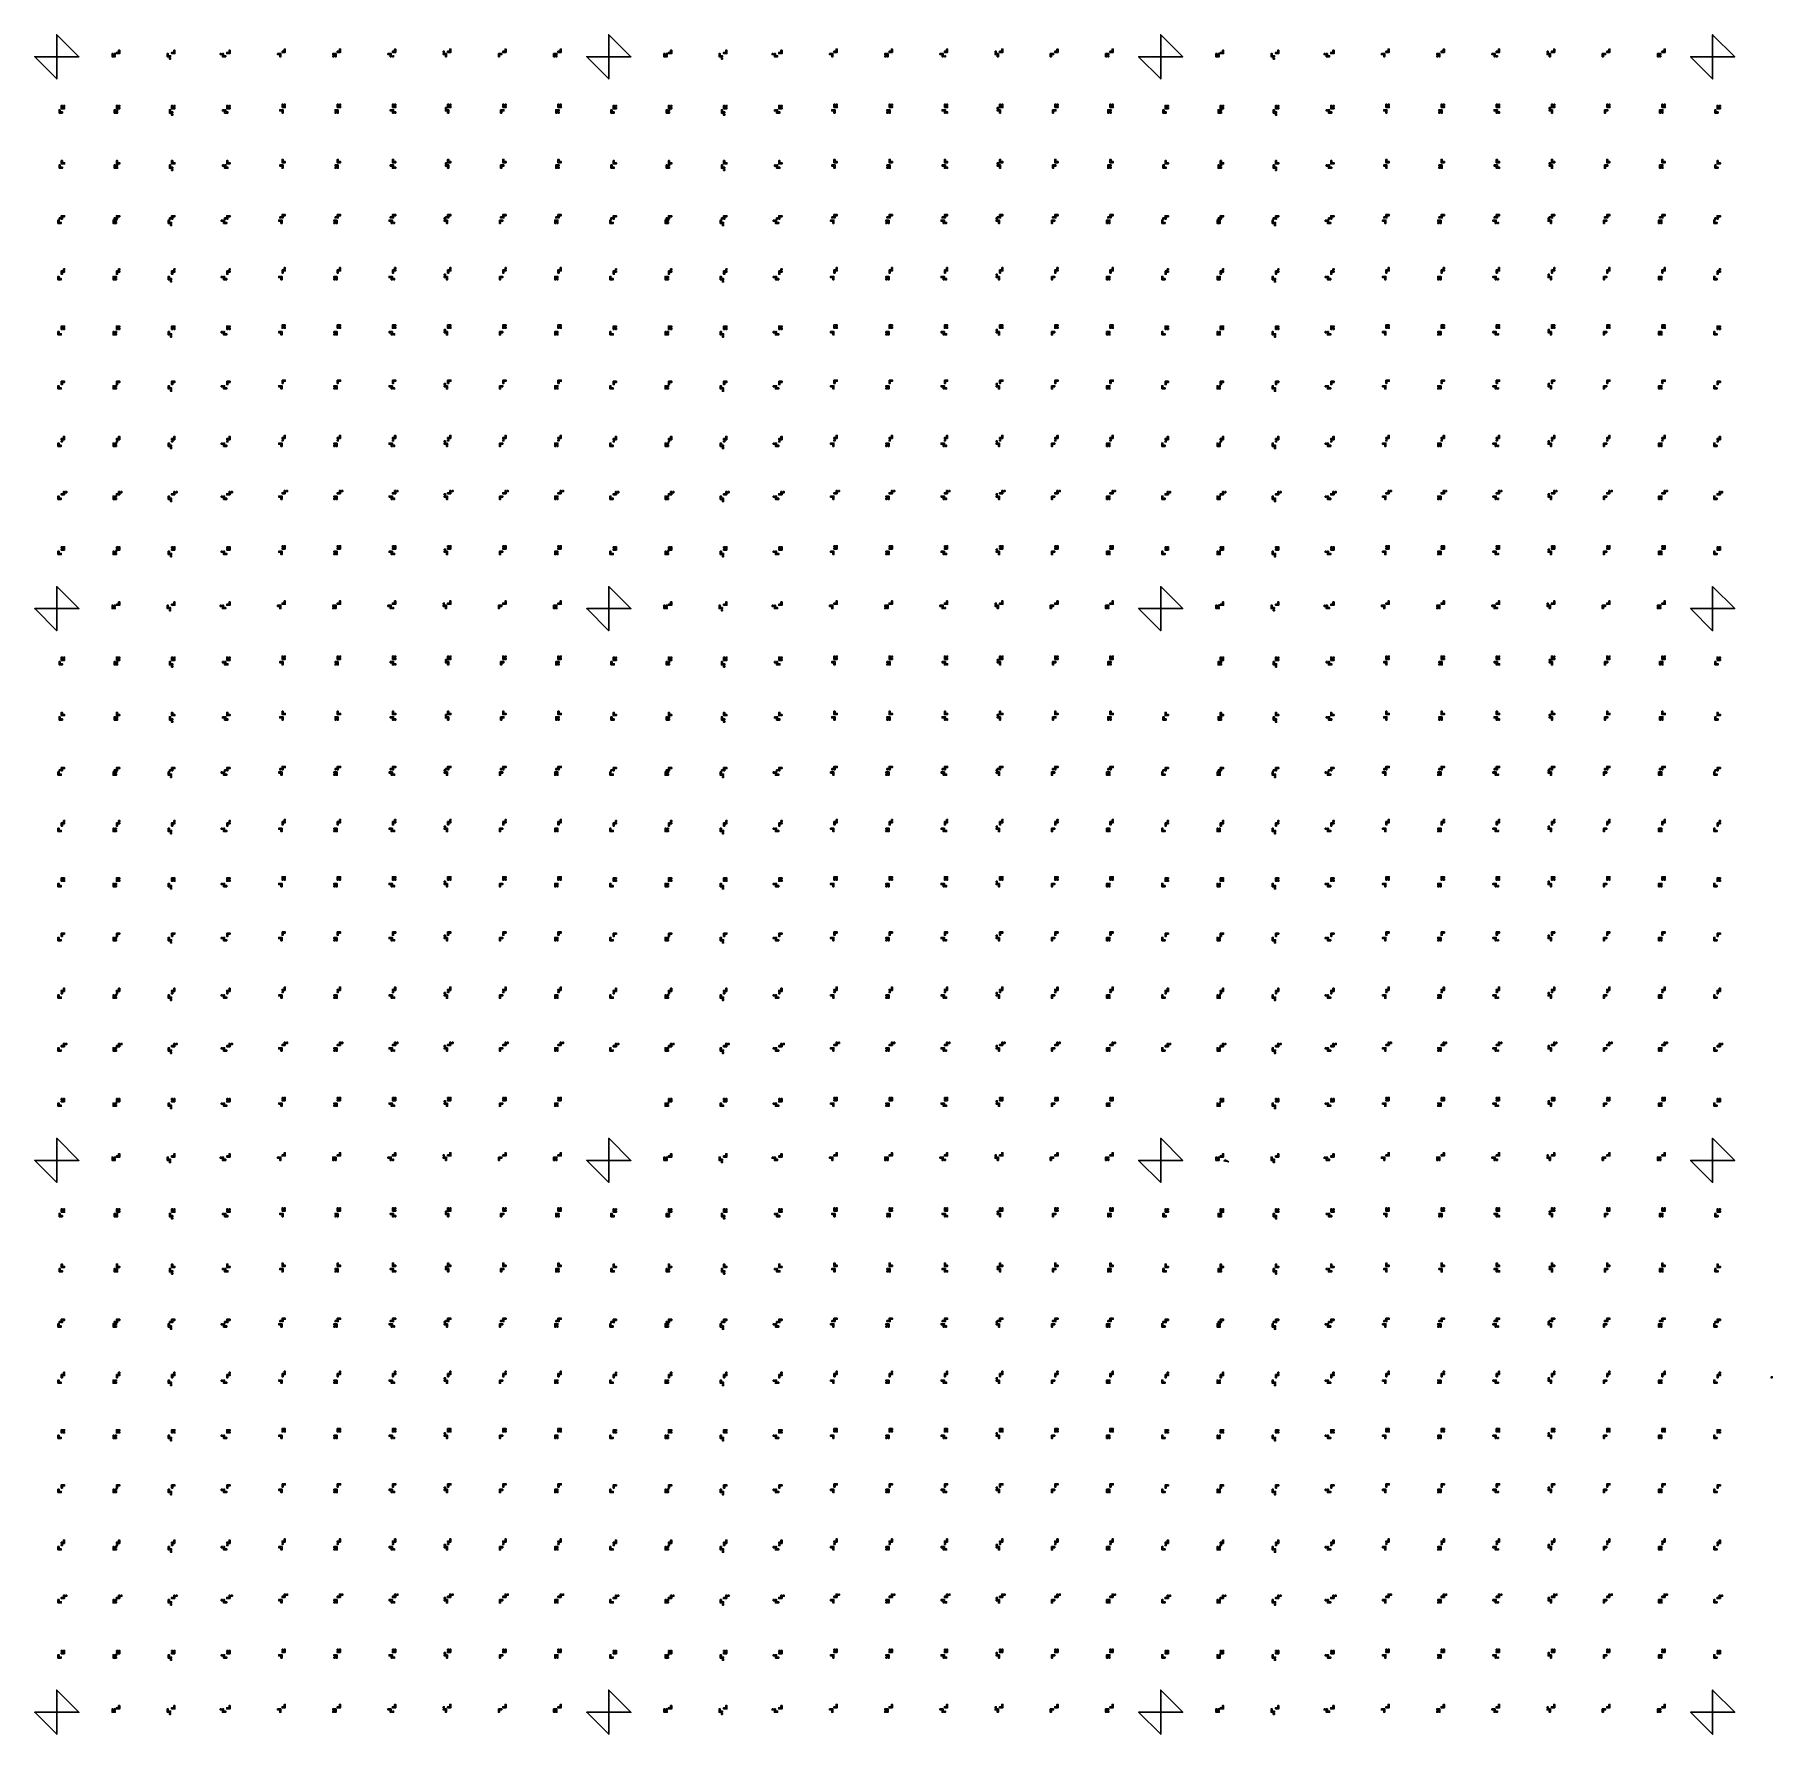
# Model space of a CAD drawing. Extents: x -1486 to 1662, y -1587 to 1493.
import ezdxf

# ---------------------------------------------------------------- set-up
doc = ezdxf.new("R2010")
doc.units = 0
doc.header["$MEASUREMENT"] = 0
doc.layers.add('255', color=7, linetype='CONTINUOUS')

msp = doc.modelspace()

# ---------------------------------------------------------------- linework, layer by layer
at = {"layer": '255', "color": 7, "linetype": 'Continuous', "ltscale": 0.75, "flags": 128}
for points in [[(-1445.7202, 1452.710775), (-1445.7202, 1452.710775), (-1405.7202, 1452.710775), (-1405.7202, 1452.710775), (-1405.7202, 1452.710775), (-1445.7202, 1492.710775), (-1445.7202, 1492.710775), (-1445.7202, 1452.710775)], [(-445.7202, 1452.710775), (-445.7202, 1452.710775), (-405.7202, 1452.710775), (-405.7202, 1452.710775), (-405.7202, 1452.710775), (-445.7202, 1492.710775), (-445.7202, 1492.710775), (-445.7202, 1452.710775)], [(554.2798, 1452.710775), (554.2798, 1452.710775), (594.2798, 1452.710775), (594.2798, 1452.710775), (594.2798, 1452.710775), (554.2798, 1492.710775), (554.2798, 1492.710775), (554.2798, 1452.710775)], [(1554.2798, 1452.710775), (1554.2798, 1452.710775), (1594.2798, 1452.710775), (1594.2798, 1452.710775), (1594.2798, 1452.710775), (1554.2798, 1492.710775), (1554.2798, 1492.710775), (1554.2798, 1452.710775)], [(-1343.7202, 1454.710775), (-1343.7202, 1458.710775), (-1345.7202, 1458.710775), (-1345.7202, 1452.710775), (-1339.7202, 1452.710775), (-1339.7202, 1454.710775), (-1343.7202, 1454.710775)], [(-1341.7202, 1458.710775), (-1339.7202, 1458.710775), (-1339.7202, 1456.710775), (-1341.7202, 1456.710775), (-1341.7202, 1458.710775)], [(-1333.7202, 1460.710775), (-1337.7202, 1460.710775), (-1337.7202, 1458.710775), (-1331.7202, 1458.710775), (-1331.7202, 1464.710775), (-1333.7202, 1464.710775), (-1333.7202, 1460.710775)], [(-1243.7202, 1454.710775), (-1243.7202, 1458.710775), (-1245.7202, 1458.710775), (-1245.7202, 1452.710775), (-1239.7202, 1452.710775), (-1239.7202, 1454.710775), (-1243.7202, 1454.710775)], [(-1241.7202, 1450.710775), (-1239.7202, 1450.710775), (-1239.7202, 1448.710775), (-1241.7202, 1448.710775), (-1241.7202, 1450.710775)], [(-1233.7202, 1460.710775), (-1237.7202, 1460.710775), (-1237.7202, 1458.710775), (-1231.7202, 1458.710775), (-1231.7202, 1464.710775), (-1233.7202, 1464.710775), (-1233.7202, 1460.710775)], [(-1149.7202, 1458.710775), (-1147.7202, 1458.710775), (-1147.7202, 1456.710775), (-1149.7202, 1456.710775), (-1149.7202, 1458.710775)], [(-1143.7202, 1454.710775), (-1143.7202, 1458.710775), (-1145.7202, 1458.710775), (-1145.7202, 1452.710775), (-1139.7202, 1452.710775), (-1139.7202, 1454.710775), (-1143.7202, 1454.710775)], [(-1133.720188, 1460.710775), (-1137.720188, 1460.710775), (-1137.720188, 1458.710775), (-1131.720188, 1458.710775), (-1131.720188, 1464.710775), (-1133.720188, 1464.710775), (-1133.720188, 1460.710775)], [(-1041.7202, 1456.710775), (-1041.7202, 1452.710775), (-1039.7202, 1452.710775), (-1039.7202, 1458.710775), (-1045.7202, 1458.710775), (-1045.7202, 1456.710775), (-1041.7202, 1456.710775)], [(-1033.7202, 1462.710775), (-1037.7202, 1462.710775), (-1037.7202, 1460.710775), (-1031.7202, 1460.710775), (-1031.7202, 1466.710775), (-1033.7202, 1466.710775), (-1033.7202, 1462.710775)], [(-939.7202, 1458.710775), (-945.7202, 1458.710775), (-945.7202, 1456.710775), (-941.7202, 1456.710775), (-941.7202, 1452.710775), (-939.7202, 1452.710775), (-939.7202, 1458.710775)], [(-945.7202, 1454.710775), (-943.7202, 1454.710775), (-943.7202, 1452.710775), (-945.7202, 1452.710775), (-945.7202, 1454.710775)], [(-933.7202, 1462.710775), (-937.7202, 1462.710775), (-937.7202, 1460.710775), (-931.7202, 1460.710775), (-931.7202, 1466.710775), (-933.7202, 1466.710775), (-933.7202, 1462.710775)], [(-841.7202, 1456.710775), (-841.7202, 1452.710775), (-839.7202, 1452.710775), (-839.7202, 1458.710775), (-845.7202, 1458.710775), (-845.7202, 1456.710775), (-841.7202, 1456.710775)], [(-833.7202, 1462.710775), (-837.7202, 1462.710775), (-837.7202, 1460.710775), (-831.7202, 1460.710775), (-831.7202, 1466.710775), (-833.7202, 1466.710775), (-833.7202, 1462.710775)], [(-837.7202, 1454.710775), (-835.7202, 1454.710775), (-835.7202, 1452.710775), (-837.7202, 1452.710775), (-837.7202, 1454.710775)], [(-745.7202, 1462.710775), (-743.7202, 1462.710775), (-743.7202, 1460.710775), (-745.7202, 1460.710775), (-745.7202, 1462.710775)], [(-739.7202, 1458.710775), (-745.7202, 1458.710775), (-745.7202, 1456.710775), (-741.7202, 1456.710775), (-741.7202, 1452.710775), (-739.7202, 1452.710775), (-739.7202, 1458.710775)], [(-733.7202, 1462.710775), (-737.7202, 1462.710775), (-737.7202, 1460.710775), (-731.7202, 1460.710775), (-731.7202, 1466.710775), (-733.7202, 1466.710775), (-733.7202, 1462.710775)], [(-645.7202, 1458.710775), (-645.7202, 1452.710775), (-643.7202, 1452.710775), (-643.7202, 1456.710775), (-639.7202, 1456.710775), (-639.7202, 1458.710775), (-645.7202, 1458.710775)], [(-633.7202, 1462.710775), (-637.7202, 1462.710775), (-637.7202, 1460.710775), (-631.7202, 1460.710775), (-631.7202, 1466.710775), (-633.7202, 1466.710775), (-633.7202, 1462.710775)], [(-543.7202, 1456.710775), (-539.7202, 1456.710775), (-539.7202, 1458.710775), (-545.7202, 1458.710775), (-545.7202, 1452.710775), (-543.7202, 1452.710775), (-543.7202, 1456.710775)], [(-541.7202, 1454.710775), (-539.7202, 1454.710775), (-539.7202, 1452.710775), (-541.7202, 1452.710775), (-541.7202, 1454.710775)], [(-533.7202, 1462.710775), (-537.7202, 1462.710775), (-537.7202, 1460.710775), (-531.7202, 1460.710775), (-531.7202, 1466.710775), (-533.7202, 1466.710775), (-533.7202, 1462.710775)], [(-343.7202, 1454.710775), (-343.7202, 1458.710775), (-345.7202, 1458.710775), (-345.7202, 1452.710775), (-339.7202, 1452.710775), (-339.7202, 1454.710775), (-343.7202, 1454.710775)], [(-341.7202, 1458.710775), (-339.7202, 1458.710775), (-339.7202, 1456.710775), (-341.7202, 1456.710775), (-341.7202, 1458.710775)], [(-333.7202, 1460.710775), (-337.7202, 1460.710775), (-337.7202, 1458.710775), (-331.7202, 1458.710775), (-331.7202, 1464.710775), (-333.7202, 1464.710775), (-333.7202, 1460.710775)], [(-243.7202, 1454.710775), (-243.7202, 1458.710775), (-245.7202, 1458.710775), (-245.7202, 1452.710775), (-239.7202, 1452.710775), (-239.7202, 1454.710775), (-243.7202, 1454.710775)], [(-241.7202, 1450.710775), (-239.7202, 1450.710775), (-239.7202, 1448.710775), (-241.7202, 1448.710775), (-241.7202, 1450.710775)], [(-233.7202, 1460.710775), (-237.7202, 1460.710775), (-237.7202, 1458.710775), (-231.7202, 1458.710775), (-231.7202, 1464.710775), (-233.7202, 1464.710775), (-233.7202, 1460.710775)], [(-149.7202, 1458.710775), (-147.7202, 1458.710775), (-147.7202, 1456.710775), (-149.7202, 1456.710775), (-149.7202, 1458.710775)], [(-143.7202, 1454.710775), (-143.7202, 1458.710775), (-145.7202, 1458.710775), (-145.7202, 1452.710775), (-139.7202, 1452.710775), (-139.7202, 1454.710775), (-143.7202, 1454.710775)], [(-133.7202, 1460.710775), (-137.7202, 1460.710775), (-137.7202, 1458.710775), (-131.7202, 1458.710775), (-131.7202, 1464.710775), (-133.7202, 1464.710775), (-133.7202, 1460.710775)], [(-41.7202, 1456.710775), (-41.7202, 1452.710775), (-39.7202, 1452.710775), (-39.7202, 1458.710775), (-45.7202, 1458.710775), (-45.7202, 1456.710775), (-41.7202, 1456.710775)], [(-33.7202, 1462.710775), (-37.7202, 1462.710775), (-37.7202, 1460.710775), (-31.7202, 1460.710775), (-31.7202, 1466.710775), (-33.7202, 1466.710775), (-33.7202, 1462.710775)], [(60.2798, 1458.710775), (54.2798, 1458.710775), (54.2798, 1456.710775), (58.2798, 1456.710775), (58.2798, 1452.710775), (60.2798, 1452.710775), (60.2798, 1458.710775)], [(54.2798, 1454.710775), (56.2798, 1454.710775), (56.2798, 1452.710775), (54.2798, 1452.710775), (54.2798, 1454.710775)], [(66.2798, 1462.710775), (62.2798, 1462.710775), (62.2798, 1460.710775), (68.2798, 1460.710775), (68.2798, 1466.710775), (66.2798, 1466.710775), (66.2798, 1462.710775)], [(158.2798, 1456.710775), (158.2798, 1452.710775), (160.2798, 1452.710775), (160.2798, 1458.710775), (154.2798, 1458.710775), (154.2798, 1456.710775), (158.2798, 1456.710775)], [(166.2798, 1462.710775), (162.2798, 1462.710775), (162.2798, 1460.710775), (168.2798, 1460.710775), (168.2798, 1466.710775), (166.2798, 1466.710775), (166.2798, 1462.710775)], [(162.2798, 1454.710775), (164.2798, 1454.710775), (164.2798, 1452.710775), (162.2798, 1452.710775), (162.2798, 1454.710775)], [(254.2798, 1462.710775), (256.2798, 1462.710775), (256.2798, 1460.710775), (254.2798, 1460.710775), (254.2798, 1462.710775)], [(260.2798, 1458.710775), (254.2798, 1458.710775), (254.2798, 1456.710775), (258.2798, 1456.710775), (258.2798, 1452.710775), (260.2798, 1452.710775), (260.2798, 1458.710775)], [(266.2798, 1462.710775), (262.2798, 1462.710775), (262.2798, 1460.710775), (268.2798, 1460.710775), (268.2798, 1466.710775), (266.2798, 1466.710775), (266.2798, 1462.710775)], [(354.2798, 1458.710775), (354.2798, 1452.710775), (356.2798, 1452.710775), (356.2798, 1456.710775), (360.2798, 1456.710775), (360.2798, 1458.710775), (354.2798, 1458.710775)], [(366.2798, 1462.710775), (362.2798, 1462.710775), (362.2798, 1460.710775), (368.2798, 1460.710775), (368.2798, 1466.710775), (366.2798, 1466.710775), (366.2798, 1462.710775)], [(456.2798, 1456.710775), (460.2798, 1456.710775), (460.2798, 1458.710775), (454.2798, 1458.710775), (454.2798, 1452.710775), (456.2798, 1452.710775), (456.2798, 1456.710775)], [(458.2798, 1454.710775), (460.2798, 1454.710775), (460.2798, 1452.710775), (458.2798, 1452.710775), (458.2798, 1454.710775)], [(466.2798, 1462.710775), (462.2798, 1462.710775), (462.2798, 1460.710775), (468.2798, 1460.710775), (468.2798, 1466.710775), (466.2798, 1466.710775), (466.2798, 1462.710775)], [(656.2798, 1454.710775), (656.2798, 1458.710775), (654.2798, 1458.710775), (654.2798, 1452.710775), (660.2798, 1452.710775), (660.2798, 1454.710775), (656.2798, 1454.710775)], [(658.2798, 1458.710775), (660.2798, 1458.710775), (660.2798, 1456.710775), (658.2798, 1456.710775), (658.2798, 1458.710775)], [(666.2798, 1460.710775), (662.2798, 1460.710775), (662.2798, 1458.710775), (668.2798, 1458.710775), (668.2798, 1464.710775), (666.2798, 1464.710775), (666.2798, 1460.710775)], [(756.2798, 1454.710775), (756.2798, 1458.710775), (754.2798, 1458.710775), (754.2798, 1452.710775), (760.2798, 1452.710775), (760.2798, 1454.710775), (756.2798, 1454.710775)], [(758.2798, 1450.710775), (760.2798, 1450.710775), (760.2798, 1448.710775), (758.2798, 1448.710775), (758.2798, 1450.710775)], [(766.2798, 1460.710775), (762.2798, 1460.710775), (762.2798, 1458.710775), (768.2798, 1458.710775), (768.2798, 1464.710775), (766.2798, 1464.710775), (766.2798, 1460.710775)], [(850.2798, 1458.710775), (852.2798, 1458.710775), (852.2798, 1456.710775), (850.2798, 1456.710775), (850.2798, 1458.710775)], [(856.2798, 1454.710775), (856.2798, 1458.710775), (854.2798, 1458.710775), (854.2798, 1452.710775), (860.2798, 1452.710775), (860.2798, 1454.710775), (856.2798, 1454.710775)], [(866.2798, 1460.710775), (862.2798, 1460.710775), (862.2798, 1458.710775), (868.2798, 1458.710775), (868.2798, 1464.710775), (866.2798, 1464.710775), (866.2798, 1460.710775)], [(958.2798, 1456.710775), (958.2798, 1452.710775), (960.2798, 1452.710775), (960.2798, 1458.710775), (954.2798, 1458.710775), (954.2798, 1456.710775), (958.2798, 1456.710775)], [(966.2798, 1462.710775), (962.2798, 1462.710775), (962.2798, 1460.710775), (968.2798, 1460.710775), (968.2798, 1466.710775), (966.2798, 1466.710775), (966.2798, 1462.710775)], [(1060.2798, 1458.710775), (1054.2798, 1458.710775), (1054.2798, 1456.710775), (1058.2798, 1456.710775), (1058.2798, 1452.710775), (1060.2798, 1452.710775), (1060.2798, 1458.710775)], [(1054.2798, 1454.710775), (1056.2798, 1454.710775), (1056.2798, 1452.710775), (1054.2798, 1452.710775), (1054.2798, 1454.710775)], [(1066.2798, 1462.710775), (1062.2798, 1462.710775), (1062.2798, 1460.710775), (1068.2798, 1460.710775), (1068.2798, 1466.710775), (1066.2798, 1466.710775), (1066.2798, 1462.710775)], [(1158.2798, 1456.710775), (1158.2798, 1452.710775), (1160.2798, 1452.710775), (1160.2798, 1458.710775), (1154.2798, 1458.710775), (1154.2798, 1456.710775), (1158.2798, 1456.710775)], [(1166.2798, 1462.710775), (1162.2798, 1462.710775), (1162.2798, 1460.710775), (1168.2798, 1460.710775), (1168.2798, 1466.710775), (1166.2798, 1466.710775), (1166.2798, 1462.710775)], [(1162.2798, 1454.710775), (1164.2798, 1454.710775), (1164.2798, 1452.710775), (1162.2798, 1452.710775), (1162.2798, 1454.710775)], [(1254.2798, 1462.710775), (1256.2798, 1462.710775), (1256.2798, 1460.710775), (1254.2798, 1460.710775), (1254.2798, 1462.710775)], [(1260.2798, 1458.710775), (1254.2798, 1458.710775), (1254.2798, 1456.710775), (1258.2798, 1456.710775), (1258.2798, 1452.710775), (1260.2798, 1452.710775), (1260.2798, 1458.710775)], [(1266.2798, 1462.710775), (1262.2798, 1462.710775), (1262.2798, 1460.710775), (1268.2798, 1460.710775), (1268.2798, 1466.710775), (1266.2798, 1466.710775), (1266.2798, 1462.710775)], [(1354.2798, 1458.710775), (1354.2798, 1452.710775), (1356.2798, 1452.710775), (1356.2798, 1456.710775), (1360.2798, 1456.710775), (1360.2798, 1458.710775), (1354.2798, 1458.710775)], [(1366.2798, 1462.710775), (1362.2798, 1462.710775), (1362.2798, 1460.710775), (1368.2798, 1460.710775), (1368.2798, 1466.710775), (1366.2798, 1466.710775), (1366.2798, 1462.710775)], [(1456.2798, 1456.710775), (1460.2798, 1456.710775), (1460.2798, 1458.710775), (1454.2798, 1458.710775), (1454.2798, 1452.710775), (1456.2798, 1452.710775), (1456.2798, 1456.710775)], [(1458.2798, 1454.710775), (1460.2798, 1454.710775), (1460.2798, 1452.710775), (1458.2798, 1452.710775), (1458.2798, 1454.710775)], [(1466.2798, 1462.710775), (1462.2798, 1462.710775), (1462.2798, 1460.710775), (1468.2798, 1460.710775), (1468.2798, 1466.710775), (1466.2798, 1466.710775), (1466.2798, 1462.710775)], [(-1441.7202, 1350.710775), (-1435.7202, 1350.710775), (-1435.7202, 1352.710775), (-1439.7202, 1352.710775), (-1439.7202, 1356.710775), (-1441.7202, 1356.710775), (-1441.7202, 1350.710775)], [(-1437.7202, 1358.710775), (-1431.7202, 1358.710775), (-1431.7202, 1360.710775), (-1435.7202, 1360.710775), (-1435.7202, 1364.710775), (-1437.7202, 1364.710775), (-1437.7202, 1358.710775)], [(-1433.7202, 1364.710775), (-1431.7202, 1364.710775), (-1431.7202, 1362.710775), (-1433.7202, 1362.710775), (-1433.7202, 1364.710775)], [(-1339.7202, 1352.710775), (-1339.7202, 1356.710775), (-1341.7202, 1356.710775), (-1341.7202, 1350.710775), (-1335.7202, 1350.710775), (-1335.7202, 1352.710775), (-1339.7202, 1352.710775)], [(-1337.7202, 1358.710775), (-1331.7202, 1358.710775), (-1331.7202, 1360.710775), (-1335.7202, 1360.710775), (-1335.7202, 1364.710775), (-1337.7202, 1364.710775), (-1337.7202, 1358.710775)], [(-1337.7202, 1356.710775), (-1335.7202, 1356.710775), (-1335.7202, 1354.710775), (-1337.7202, 1354.710775), (-1337.7202, 1356.710775)], [(-1333.7202, 1364.710775), (-1331.7202, 1364.710775), (-1331.7202, 1362.710775), (-1333.7202, 1362.710775), (-1333.7202, 1364.710775)], [(-1239.7202, 1352.710775), (-1239.7202, 1356.710775), (-1241.7202, 1356.710775), (-1241.7202, 1350.710775), (-1235.7202, 1350.710775), (-1235.7202, 1352.710775), (-1239.7202, 1352.710775)], [(-1237.7202, 1358.710775), (-1231.7202, 1358.710775), (-1231.7202, 1360.710775), (-1235.7202, 1360.710775), (-1235.7202, 1364.710775), (-1237.7202, 1364.710775), (-1237.7202, 1358.710775)], [(-1233.7202, 1364.710775), (-1231.7202, 1364.710775), (-1231.7202, 1362.710775), (-1233.7202, 1362.710775), (-1233.7202, 1364.710775)], [(-1145.7202, 1356.710775), (-1143.7202, 1356.710775), (-1143.7202, 1354.710775), (-1145.7202, 1354.710775), (-1145.7202, 1356.710775)], [(-1139.7202, 1352.710775), (-1139.7202, 1356.710775), (-1141.7202, 1356.710775), (-1141.7202, 1350.710775), (-1135.720188, 1350.710775), (-1135.720188, 1352.710775), (-1139.7202, 1352.710775)], [(-1137.720188, 1358.710775), (-1131.720188, 1358.710775), (-1131.720188, 1360.710775), (-1135.720188, 1360.710775), (-1135.720188, 1364.710775), (-1137.720188, 1364.710775), (-1137.720188, 1358.710775)], [(-1133.720188, 1364.710775), (-1131.720188, 1364.710775), (-1131.720188, 1362.710775), (-1133.720188, 1362.710775), (-1133.720188, 1364.710775)], [(-1037.7202, 1354.710775), (-1037.7202, 1350.710775), (-1035.7202, 1350.710775), (-1035.7202, 1356.710775), (-1041.7202, 1356.710775), (-1041.7202, 1354.710775), (-1037.7202, 1354.710775)], [(-1037.7202, 1360.710775), (-1031.7202, 1360.710775), (-1031.7202, 1362.710775), (-1035.7202, 1362.710775), (-1035.7202, 1366.710775), (-1037.7202, 1366.710775), (-1037.7202, 1360.710775)], [(-1033.7202, 1366.710775), (-1031.7202, 1366.710775), (-1031.7202, 1364.710775), (-1033.7202, 1364.710775), (-1033.7202, 1366.710775)], [(-935.7202, 1356.710775), (-941.7202, 1356.710775), (-941.7202, 1354.710775), (-937.7202, 1354.710775), (-937.7202, 1350.710775), (-935.7202, 1350.710775), (-935.7202, 1356.710775)], [(-937.7202, 1360.710775), (-931.7202, 1360.710775), (-931.7202, 1362.710775), (-935.7202, 1362.710775), (-935.7202, 1366.710775), (-937.7202, 1366.710775), (-937.7202, 1360.710775)], [(-933.7202, 1366.710775), (-931.7202, 1366.710775), (-931.7202, 1364.710775), (-933.7202, 1364.710775), (-933.7202, 1366.710775)], [(-837.7202, 1354.710775), (-837.7202, 1350.710775), (-835.7202, 1350.710775), (-835.7202, 1356.710775), (-841.7202, 1356.710775), (-841.7202, 1354.710775), (-837.7202, 1354.710775)], [(-837.7202, 1360.710775), (-831.7202, 1360.710775), (-831.7202, 1362.710775), (-835.7202, 1362.710775), (-835.7202, 1366.710775), (-837.7202, 1366.710775), (-837.7202, 1360.710775)], [(-833.7202, 1366.710775), (-831.7202, 1366.710775), (-831.7202, 1364.710775), (-833.7202, 1364.710775), (-833.7202, 1366.710775)], [(-741.7202, 1360.710775), (-739.7202, 1360.710775), (-739.7202, 1358.710775), (-741.7202, 1358.710775), (-741.7202, 1360.710775)], [(-735.7202, 1356.710775), (-741.7202, 1356.710775), (-741.7202, 1354.710775), (-737.7202, 1354.710775), (-737.7202, 1350.710775), (-735.7202, 1350.710775), (-735.7202, 1356.710775)], [(-737.7202, 1360.710775), (-731.7202, 1360.710775), (-731.7202, 1362.710775), (-735.7202, 1362.710775), (-735.7202, 1366.710775), (-737.7202, 1366.710775), (-737.7202, 1360.710775)], [(-733.7202, 1366.710775), (-731.7202, 1366.710775), (-731.7202, 1364.710775), (-733.7202, 1364.710775), (-733.7202, 1366.710775)], [(-641.7202, 1356.710775), (-641.7202, 1350.710775), (-639.7202, 1350.710775), (-639.7202, 1354.710775), (-635.7202, 1354.710775), (-635.7202, 1356.710775), (-641.7202, 1356.710775)], [(-637.7202, 1360.710775), (-631.7202, 1360.710775), (-631.7202, 1362.710775), (-635.7202, 1362.710775), (-635.7202, 1366.710775), (-637.7202, 1366.710775), (-637.7202, 1360.710775)], [(-633.7202, 1366.710775), (-631.7202, 1366.710775), (-631.7202, 1364.710775), (-633.7202, 1364.710775), (-633.7202, 1366.710775)], [(-539.7202, 1354.710775), (-535.7202, 1354.710775), (-535.7202, 1356.710775), (-541.7202, 1356.710775), (-541.7202, 1350.710775), (-539.7202, 1350.710775), (-539.7202, 1354.710775)], [(-537.7202, 1360.710775), (-531.7202, 1360.710775), (-531.7202, 1362.710775), (-535.7202, 1362.710775), (-535.7202, 1366.710775), (-537.7202, 1366.710775), (-537.7202, 1360.710775)], [(-533.7202, 1366.710775), (-531.7202, 1366.710775), (-531.7202, 1364.710775), (-533.7202, 1364.710775), (-533.7202, 1366.710775)], [(-441.7202, 1350.710775), (-435.7202, 1350.710775), (-435.7202, 1352.710775), (-439.7202, 1352.710775), (-439.7202, 1356.710775), (-441.7202, 1356.710775), (-441.7202, 1350.710775)], [(-437.7202, 1358.710775), (-431.7202, 1358.710775), (-431.7202, 1360.710775), (-435.7202, 1360.710775), (-435.7202, 1364.710775), (-437.7202, 1364.710775), (-437.7202, 1358.710775)], [(-433.7202, 1364.710775), (-431.7202, 1364.710775), (-431.7202, 1362.710775), (-433.7202, 1362.710775), (-433.7202, 1364.710775)], [(-339.7202, 1352.710775), (-339.7202, 1356.710775), (-341.7202, 1356.710775), (-341.7202, 1350.710775), (-335.7202, 1350.710775), (-335.7202, 1352.710775), (-339.7202, 1352.710775)], [(-337.7202, 1358.710775), (-331.7202, 1358.710775), (-331.7202, 1360.710775), (-335.7202, 1360.710775), (-335.7202, 1364.710775), (-337.7202, 1364.710775), (-337.7202, 1358.710775)], [(-337.7202, 1356.710775), (-335.7202, 1356.710775), (-335.7202, 1354.710775), (-337.7202, 1354.710775), (-337.7202, 1356.710775)], [(-333.7202, 1364.710775), (-331.7202, 1364.710775), (-331.7202, 1362.710775), (-333.7202, 1362.710775), (-333.7202, 1364.710775)], [(-239.7202, 1352.710775), (-239.7202, 1356.710775), (-241.7202, 1356.710775), (-241.7202, 1350.710775), (-235.7202, 1350.710775), (-235.7202, 1352.710775), (-239.7202, 1352.710775)], [(-237.7202, 1358.710775), (-231.7202, 1358.710775), (-231.7202, 1360.710775), (-235.7202, 1360.710775), (-235.7202, 1364.710775), (-237.7202, 1364.710775), (-237.7202, 1358.710775)], [(-233.7202, 1364.710775), (-231.7202, 1364.710775), (-231.7202, 1362.710775), (-233.7202, 1362.710775), (-233.7202, 1364.710775)], [(-145.7202, 1356.710775), (-143.7202, 1356.710775), (-143.7202, 1354.710775), (-145.7202, 1354.710775), (-145.7202, 1356.710775)], [(-139.7202, 1352.710775), (-139.7202, 1356.710775), (-141.7202, 1356.710775), (-141.7202, 1350.710775), (-135.7202, 1350.710775), (-135.7202, 1352.710775), (-139.7202, 1352.710775)], [(-137.7202, 1358.710775), (-131.7202, 1358.710775), (-131.7202, 1360.710775), (-135.7202, 1360.710775), (-135.7202, 1364.710775), (-137.7202, 1364.710775), (-137.7202, 1358.710775)], [(-133.7202, 1364.710775), (-131.7202, 1364.710775), (-131.7202, 1362.710775), (-133.7202, 1362.710775), (-133.7202, 1364.710775)], [(-37.7202, 1354.710775), (-37.7202, 1350.710775), (-35.7202, 1350.710775), (-35.7202, 1356.710775), (-41.7202, 1356.710775), (-41.7202, 1354.710775), (-37.7202, 1354.710775)], [(-37.7202, 1360.710775), (-31.7202, 1360.710775), (-31.7202, 1362.710775), (-35.7202, 1362.710775), (-35.7202, 1366.710775), (-37.7202, 1366.710775), (-37.7202, 1360.710775)], [(-33.7202, 1366.710775), (-31.7202, 1366.710775), (-31.7202, 1364.710775), (-33.7202, 1364.710775), (-33.7202, 1366.710775)], [(64.2798, 1356.710775), (58.2798, 1356.710775), (58.2798, 1354.710775), (62.2798, 1354.710775), (62.2798, 1350.710775), (64.2798, 1350.710775), (64.2798, 1356.710775)], [(62.2798, 1360.710775), (68.2798, 1360.710775), (68.2798, 1362.710775), (64.2798, 1362.710775), (64.2798, 1366.710775), (62.2798, 1366.710775), (62.2798, 1360.710775)], [(66.2798, 1366.710775), (68.2798, 1366.710775), (68.2798, 1364.710775), (66.2798, 1364.710775), (66.2798, 1366.710775)], [(162.2798, 1354.710775), (162.2798, 1350.710775), (164.2798, 1350.710775), (164.2798, 1356.710775), (158.2798, 1356.710775), (158.2798, 1354.710775), (162.2798, 1354.710775)], [(162.2798, 1360.710775), (168.2798, 1360.710775), (168.2798, 1362.710775), (164.2798, 1362.710775), (164.2798, 1366.710775), (162.2798, 1366.710775), (162.2798, 1360.710775)], [(166.2798, 1366.710775), (168.2798, 1366.710775), (168.2798, 1364.710775), (166.2798, 1364.710775), (166.2798, 1366.710775)], [(258.2798, 1360.710775), (260.2798, 1360.710775), (260.2798, 1358.710775), (258.2798, 1358.710775), (258.2798, 1360.710775)], [(264.2798, 1356.710775), (258.2798, 1356.710775), (258.2798, 1354.710775), (262.2798, 1354.710775), (262.2798, 1350.710775), (264.2798, 1350.710775), (264.2798, 1356.710775)], [(262.2798, 1360.710775), (268.2798, 1360.710775), (268.2798, 1362.710775), (264.2798, 1362.710775), (264.2798, 1366.710775), (262.2798, 1366.710775), (262.2798, 1360.710775)], [(266.2798, 1366.710775), (268.2798, 1366.710775), (268.2798, 1364.710775), (266.2798, 1364.710775), (266.2798, 1366.710775)], [(358.2798, 1356.710775), (358.2798, 1350.710775), (360.2798, 1350.710775), (360.2798, 1354.710775), (364.2798, 1354.710775), (364.2798, 1356.710775), (358.2798, 1356.710775)], [(362.2798, 1360.710775), (368.2798, 1360.710775), (368.2798, 1362.710775), (364.2798, 1362.710775), (364.2798, 1366.710775), (362.2798, 1366.710775), (362.2798, 1360.710775)], [(366.2798, 1366.710775), (368.2798, 1366.710775), (368.2798, 1364.710775), (366.2798, 1364.710775), (366.2798, 1366.710775)], [(460.2798, 1354.710775), (464.2798, 1354.710775), (464.2798, 1356.710775), (458.2798, 1356.710775), (458.2798, 1350.710775), (460.2798, 1350.710775), (460.2798, 1354.710775)], [(462.2798, 1360.710775), (468.2798, 1360.710775), (468.2798, 1362.710775), (464.2798, 1362.710775), (464.2798, 1366.710775), (462.2798, 1366.710775), (462.2798, 1360.710775)], [(466.2798, 1366.710775), (468.2798, 1366.710775), (468.2798, 1364.710775), (466.2798, 1364.710775), (466.2798, 1366.710775)], [(558.2798, 1350.710775), (564.2798, 1350.710775), (564.2798, 1352.710775), (560.2798, 1352.710775), (560.2798, 1356.710775), (558.2798, 1356.710775), (558.2798, 1350.710775)], [(562.2798, 1358.710775), (568.2798, 1358.710775), (568.2798, 1360.710775), (564.2798, 1360.710775), (564.2798, 1364.710775), (562.2798, 1364.710775), (562.2798, 1358.710775)], [(566.2798, 1364.710775), (568.2798, 1364.710775), (568.2798, 1362.710775), (566.2798, 1362.710775), (566.2798, 1364.710775)], [(660.2798, 1352.710775), (660.2798, 1356.710775), (658.2798, 1356.710775), (658.2798, 1350.710775), (664.2798, 1350.710775), (664.2798, 1352.710775), (660.2798, 1352.710775)], [(662.2798, 1358.710775), (668.2798, 1358.710775), (668.2798, 1360.710775), (664.2798, 1360.710775), (664.2798, 1364.710775), (662.2798, 1364.710775), (662.2798, 1358.710775)], [(662.2798, 1356.710775), (664.2798, 1356.710775), (664.2798, 1354.710775), (662.2798, 1354.710775), (662.2798, 1356.710775)], [(666.2798, 1364.710775), (668.2798, 1364.710775), (668.2798, 1362.710775), (666.2798, 1362.710775), (666.2798, 1364.710775)], [(760.2798, 1352.710775), (760.2798, 1356.710775), (758.2798, 1356.710775), (758.2798, 1350.710775), (764.2798, 1350.710775), (764.2798, 1352.710775), (760.2798, 1352.710775)], [(762.2798, 1358.710775), (768.2798, 1358.710775), (768.2798, 1360.710775), (764.2798, 1360.710775), (764.2798, 1364.710775), (762.2798, 1364.710775), (762.2798, 1358.710775)], [(766.2798, 1364.710775), (768.2798, 1364.710775), (768.2798, 1362.710775), (766.2798, 1362.710775), (766.2798, 1364.710775)], [(854.2798, 1356.710775), (856.2798, 1356.710775), (856.2798, 1354.710775), (854.2798, 1354.710775), (854.2798, 1356.710775)], [(860.2798, 1352.710775), (860.2798, 1356.710775), (858.2798, 1356.710775), (858.2798, 1350.710775), (864.2798, 1350.710775), (864.2798, 1352.710775), (860.2798, 1352.710775)], [(862.2798, 1358.710775), (868.2798, 1358.710775), (868.2798, 1360.710775), (864.2798, 1360.710775), (864.2798, 1364.710775), (862.2798, 1364.710775), (862.2798, 1358.710775)], [(866.2798, 1364.710775), (868.2798, 1364.710775), (868.2798, 1362.710775), (866.2798, 1362.710775), (866.2798, 1364.710775)], [(962.2798, 1354.710775), (962.2798, 1350.710775), (964.2798, 1350.710775), (964.2798, 1356.710775), (958.2798, 1356.710775), (958.2798, 1354.710775), (962.2798, 1354.710775)], [(962.2798, 1360.710775), (968.2798, 1360.710775), (968.2798, 1362.710775), (964.2798, 1362.710775), (964.2798, 1366.710775), (962.2798, 1366.710775), (962.2798, 1360.710775)], [(966.2798, 1366.710775), (968.2798, 1366.710775), (968.2798, 1364.710775), (966.2798, 1364.710775), (966.2798, 1366.710775)], [(1064.2798, 1356.710775), (1058.2798, 1356.710775), (1058.2798, 1354.710775), (1062.2798, 1354.710775), (1062.2798, 1350.710775), (1064.2798, 1350.710775), (1064.2798, 1356.710775)], [(1062.2798, 1360.710775), (1068.2798, 1360.710775), (1068.2798, 1362.710775), (1064.2798, 1362.710775), (1064.2798, 1366.710775), (1062.2798, 1366.710775), (1062.2798, 1360.710775)], [(1066.2798, 1366.710775), (1068.2798, 1366.710775), (1068.2798, 1364.710775), (1066.2798, 1364.710775), (1066.2798, 1366.710775)], [(1162.2798, 1354.710775), (1162.2798, 1350.710775), (1164.2798, 1350.710775), (1164.2798, 1356.710775), (1158.2798, 1356.710775), (1158.2798, 1354.710775), (1162.2798, 1354.710775)], [(1162.2798, 1360.710775), (1168.2798, 1360.710775), (1168.2798, 1362.710775), (1164.2798, 1362.710775), (1164.2798, 1366.710775), (1162.2798, 1366.710775), (1162.2798, 1360.710775)], [(1166.2798, 1366.710775), (1168.2798, 1366.710775), (1168.2798, 1364.710775), (1166.2798, 1364.710775), (1166.2798, 1366.710775)], [(1258.2798, 1360.710775), (1260.2798, 1360.710775), (1260.2798, 1358.710775), (1258.2798, 1358.710775), (1258.2798, 1360.710775)], [(1264.2798, 1356.710775), (1258.2798, 1356.710775), (1258.2798, 1354.710775), (1262.2798, 1354.710775), (1262.2798, 1350.710775), (1264.2798, 1350.710775), (1264.2798, 1356.710775)], [(1262.2798, 1360.710775), (1268.2798, 1360.710775), (1268.2798, 1362.710775), (1264.2798, 1362.710775), (1264.2798, 1366.710775), (1262.2798, 1366.710775), (1262.2798, 1360.710775)], [(1266.2798, 1366.710775), (1268.2798, 1366.710775), (1268.2798, 1364.710775), (1266.2798, 1364.710775), (1266.2798, 1366.710775)], [(1358.2798, 1356.710775), (1358.2798, 1350.710775), (1360.2798, 1350.710775), (1360.2798, 1354.710775), (1364.2798, 1354.710775), (1364.2798, 1356.710775), (1358.2798, 1356.710775)], [(1362.2798, 1360.710775), (1368.2798, 1360.710775), (1368.2798, 1362.710775), (1364.2798, 1362.710775), (1364.2798, 1366.710775), (1362.2798, 1366.710775), (1362.2798, 1360.710775)], [(1366.2798, 1366.710775), (1368.2798, 1366.710775), (1368.2798, 1364.710775), (1366.2798, 1364.710775), (1366.2798, 1366.710775)], [(1460.2798, 1354.710775), (1464.2798, 1354.710775), (1464.2798, 1356.710775), (1458.2798, 1356.710775), (1458.2798, 1350.710775), (1460.2798, 1350.710775), (1460.2798, 1354.710775)], [(1462.2798, 1360.710775), (1468.2798, 1360.710775), (1468.2798, 1362.710775), (1464.2798, 1362.710775), (1464.2798, 1366.710775), (1462.2798, 1366.710775), (1462.2798, 1360.710775)], [(1466.2798, 1366.710775), (1468.2798, 1366.710775), (1468.2798, 1364.710775), (1466.2798, 1364.710775), (1466.2798, 1366.710775)], [(1558.2798, 1350.710775), (1564.2798, 1350.710775), (1564.2798, 1352.710775), (1560.2798, 1352.710775), (1560.2798, 1356.710775), (1558.2798, 1356.710775), (1558.2798, 1350.710775)], [(1562.2798, 1358.710775), (1568.2798, 1358.710775), (1568.2798, 1360.710775), (1564.2798, 1360.710775), (1564.2798, 1364.710775), (1562.2798, 1364.710775), (1562.2798, 1358.710775)], [(1566.2798, 1364.710775), (1568.2798, 1364.710775), (1568.2798, 1362.710775), (1566.2798, 1362.710775), (1566.2798, 1364.710775)], [(-1237.7202, 1348.710775), (-1235.7202, 1348.710775), (-1235.7202, 1346.710775), (-1237.7202, 1346.710775), (-1237.7202, 1348.710775)], [(-941.7202, 1352.710775), (-939.7202, 1352.710775), (-939.7202, 1350.710775), (-941.7202, 1350.710775), (-941.7202, 1352.710775)], [(-833.7202, 1352.710775), (-831.7202, 1352.710775), (-831.7202, 1350.710775), (-833.7202, 1350.710775), (-833.7202, 1352.710775)], [(-537.7202, 1352.710775), (-535.7202, 1352.710775), (-535.7202, 1350.710775), (-537.7202, 1350.710775), (-537.7202, 1352.710775)], [(-237.7202, 1348.710775), (-235.7202, 1348.710775), (-235.7202, 1346.710775), (-237.7202, 1346.710775), (-237.7202, 1348.710775)], [(58.2798, 1352.710775), (60.2798, 1352.710775), (60.2798, 1350.710775), (58.2798, 1350.710775), (58.2798, 1352.710775)], [(166.2798, 1352.710775), (168.2798, 1352.710775), (168.2798, 1350.710775), (166.2798, 1350.710775), (166.2798, 1352.710775)], [(462.2798, 1352.710775), (464.2798, 1352.710775), (464.2798, 1350.710775), (462.2798, 1350.710775), (462.2798, 1352.710775)], [(762.2798, 1348.710775), (764.2798, 1348.710775), (764.2798, 1346.710775), (762.2798, 1346.710775), (762.2798, 1348.710775)], [(1058.2798, 1352.710775), (1060.2798, 1352.710775), (1060.2798, 1350.710775), (1058.2798, 1350.710775), (1058.2798, 1352.710775)], [(1166.2798, 1352.710775), (1168.2798, 1352.710775), (1168.2798, 1350.710775), (1166.2798, 1350.710775), (1166.2798, 1352.710775)], [(1462.2798, 1352.710775), (1464.2798, 1352.710775), (1464.2798, 1350.710775), (1462.2798, 1350.710775), (1462.2798, 1352.710775)], [(-1435.7202, 1260.710775), (-1435.7202, 1264.710775), (-1437.7202, 1264.710775), (-1437.7202, 1258.710775), (-1431.7202, 1258.710775), (-1431.7202, 1260.710775), (-1435.7202, 1260.710775)], [(-1335.7202, 1260.710775), (-1335.7202, 1264.710775), (-1337.7202, 1264.710775), (-1337.7202, 1258.710775), (-1331.7202, 1258.710775), (-1331.7202, 1260.710775), (-1335.7202, 1260.710775)], [(-1235.7202, 1260.710775), (-1235.7202, 1264.710775), (-1237.7202, 1264.710775), (-1237.7202, 1258.710775), (-1231.7202, 1258.710775), (-1231.7202, 1260.710775), (-1235.7202, 1260.710775)], [(-1135.720188, 1260.710775), (-1135.720188, 1264.710775), (-1137.720188, 1264.710775), (-1137.720188, 1258.710775), (-1131.720188, 1258.710775), (-1131.720188, 1260.710775), (-1135.720188, 1260.710775)], [(-1035.7202, 1262.710775), (-1035.7202, 1266.710775), (-1037.7202, 1266.710775), (-1037.7202, 1260.710775), (-1031.7202, 1260.710775), (-1031.7202, 1262.710775), (-1035.7202, 1262.710775)], [(-935.7202, 1262.710775), (-935.7202, 1266.710775), (-937.7202, 1266.710775), (-937.7202, 1260.710775), (-931.7202, 1260.710775), (-931.7202, 1262.710775), (-935.7202, 1262.710775)], [(-835.7202, 1262.710775), (-835.7202, 1266.710775), (-837.7202, 1266.710775), (-837.7202, 1260.710775), (-831.7202, 1260.710775), (-831.7202, 1262.710775), (-835.7202, 1262.710775)], [(-741.7202, 1260.710775), (-739.7202, 1260.710775), (-739.7202, 1258.710775), (-741.7202, 1258.710775), (-741.7202, 1260.710775)], [(-735.7202, 1262.710775), (-735.7202, 1266.710775), (-737.7202, 1266.710775), (-737.7202, 1260.710775), (-731.7202, 1260.710775), (-731.7202, 1262.710775), (-735.7202, 1262.710775)], [(-635.7202, 1262.710775), (-635.7202, 1266.710775), (-637.7202, 1266.710775), (-637.7202, 1260.710775), (-631.7202, 1260.710775), (-631.7202, 1262.710775), (-635.7202, 1262.710775)], [(-535.7202, 1262.710775), (-535.7202, 1266.710775), (-537.7202, 1266.710775), (-537.7202, 1260.710775), (-531.7202, 1260.710775), (-531.7202, 1262.710775), (-535.7202, 1262.710775)], [(-435.7202, 1260.710775), (-435.7202, 1264.710775), (-437.7202, 1264.710775), (-437.7202, 1258.710775), (-431.7202, 1258.710775), (-431.7202, 1260.710775), (-435.7202, 1260.710775)], [(-335.7202, 1260.710775), (-335.7202, 1264.710775), (-337.7202, 1264.710775), (-337.7202, 1258.710775), (-331.7202, 1258.710775), (-331.7202, 1260.710775), (-335.7202, 1260.710775)], [(-235.7202, 1260.710775), (-235.7202, 1264.710775), (-237.7202, 1264.710775), (-237.7202, 1258.710775), (-231.7202, 1258.710775), (-231.7202, 1260.710775), (-235.7202, 1260.710775)], [(-135.7202, 1260.710775), (-135.7202, 1264.710775), (-137.7202, 1264.710775), (-137.7202, 1258.710775), (-131.7202, 1258.710775), (-131.7202, 1260.710775), (-135.7202, 1260.710775)], [(-35.7202, 1262.710775), (-35.7202, 1266.710775), (-37.7202, 1266.710775), (-37.7202, 1260.710775), (-31.7202, 1260.710775), (-31.7202, 1262.710775), (-35.7202, 1262.710775)], [(64.2798, 1262.710775), (64.2798, 1266.710775), (62.2798, 1266.710775), (62.2798, 1260.710775), (68.2798, 1260.710775), (68.2798, 1262.710775), (64.2798, 1262.710775)], [(164.2798, 1262.710775), (164.2798, 1266.710775), (162.2798, 1266.710775), (162.2798, 1260.710775), (168.2798, 1260.710775), (168.2798, 1262.710775), (164.2798, 1262.710775)], [(258.2798, 1260.710775), (260.2798, 1260.710775), (260.2798, 1258.710775), (258.2798, 1258.710775), (258.2798, 1260.710775)], [(264.2798, 1262.710775), (264.2798, 1266.710775), (262.2798, 1266.710775), (262.2798, 1260.710775), (268.2798, 1260.710775), (268.2798, 1262.710775), (264.2798, 1262.710775)], [(364.2798, 1262.710775), (364.2798, 1266.710775), (362.2798, 1266.710775), (362.2798, 1260.710775), (368.2798, 1260.710775), (368.2798, 1262.710775), (364.2798, 1262.710775)], [(464.2798, 1262.710775), (464.2798, 1266.710775), (462.2798, 1266.710775), (462.2798, 1260.710775), (468.2798, 1260.710775), (468.2798, 1262.710775), (464.2798, 1262.710775)], [(564.2798, 1260.710775), (564.2798, 1264.710775), (562.2798, 1264.710775), (562.2798, 1258.710775), (568.2798, 1258.710775), (568.2798, 1260.710775), (564.2798, 1260.710775)], [(664.2798, 1260.710775), (664.2798, 1264.710775), (662.2798, 1264.710775), (662.2798, 1258.710775), (668.2798, 1258.710775), (668.2798, 1260.710775), (664.2798, 1260.710775)], [(764.2798, 1260.710775), (764.2798, 1264.710775), (762.2798, 1264.710775), (762.2798, 1258.710775), (768.2798, 1258.710775), (768.2798, 1260.710775), (764.2798, 1260.710775)], [(864.2798, 1260.710775), (864.2798, 1264.710775), (862.2798, 1264.710775), (862.2798, 1258.710775), (868.2798, 1258.710775), (868.2798, 1260.710775), (864.2798, 1260.710775)], [(964.2798, 1262.710775), (964.2798, 1266.710775), (962.2798, 1266.710775), (962.2798, 1260.710775), (968.2798, 1260.710775), (968.2798, 1262.710775), (964.2798, 1262.710775)], [(1064.2798, 1262.710775), (1064.2798, 1266.710775), (1062.2798, 1266.710775), (1062.2798, 1260.710775), (1068.2798, 1260.710775), (1068.2798, 1262.710775), (1064.2798, 1262.710775)], [(1164.2798, 1262.710775), (1164.2798, 1266.710775), (1162.2798, 1266.710775), (1162.2798, 1260.710775), (1168.2798, 1260.710775), (1168.2798, 1262.710775), (1164.2798, 1262.710775)], [(1258.2798, 1260.710775), (1260.2798, 1260.710775), (1260.2798, 1258.710775), (1258.2798, 1258.710775), (1258.2798, 1260.710775)], [(1264.2798, 1262.710775), (1264.2798, 1266.710775), (1262.2798, 1266.710775), (1262.2798, 1260.710775), (1268.2798, 1260.710775), (1268.2798, 1262.710775), (1264.2798, 1262.710775)], [(1364.2798, 1262.710775), (1364.2798, 1266.710775), (1362.2798, 1266.710775), (1362.2798, 1260.710775), (1368.2798, 1260.710775), (1368.2798, 1262.710775), (1364.2798, 1262.710775)], [(1464.2798, 1262.710775), (1464.2798, 1266.710775), (1462.2798, 1266.710775), (1462.2798, 1260.710775), (1468.2798, 1260.710775), (1468.2798, 1262.710775), (1464.2798, 1262.710775)], [(1564.2798, 1260.710775), (1564.2798, 1264.710775), (1562.2798, 1264.710775), (1562.2798, 1258.710775), (1568.2798, 1258.710775), (1568.2798, 1260.710775), (1564.2798, 1260.710775)], [(-1441.7202, 1250.710775), (-1435.7202, 1250.710775), (-1435.7202, 1252.710775), (-1439.7202, 1252.710775), (-1439.7202, 1256.710775), (-1441.7202, 1256.710775), (-1441.7202, 1250.710775)], [(-1339.7202, 1252.710775), (-1339.7202, 1256.710775), (-1341.7202, 1256.710775), (-1341.7202, 1250.710775), (-1335.7202, 1250.710775), (-1335.7202, 1252.710775), (-1339.7202, 1252.710775)], [(-1337.7202, 1256.710775), (-1335.7202, 1256.710775), (-1335.7202, 1254.710775), (-1337.7202, 1254.710775), (-1337.7202, 1256.710775)], [(-1239.7202, 1252.710775), (-1239.7202, 1256.710775), (-1241.7202, 1256.710775), (-1241.7202, 1250.710775), (-1235.7202, 1250.710775), (-1235.7202, 1252.710775), (-1239.7202, 1252.710775)], [(-1237.7202, 1248.710775), (-1235.7202, 1248.710775), (-1235.7202, 1246.710775), (-1237.7202, 1246.710775), (-1237.7202, 1248.710775)], [(-1145.7202, 1256.710775), (-1143.7202, 1256.710775), (-1143.7202, 1254.710775), (-1145.7202, 1254.710775), (-1145.7202, 1256.710775)], [(-1139.7202, 1252.710775), (-1139.7202, 1256.710775), (-1141.7202, 1256.710775), (-1141.7202, 1250.710775), (-1135.720188, 1250.710775), (-1135.720188, 1252.710775), (-1139.7202, 1252.710775)], [(-1037.7202, 1254.710775), (-1037.7202, 1250.710775), (-1035.7202, 1250.710775), (-1035.7202, 1256.710775), (-1041.7202, 1256.710775), (-1041.7202, 1254.710775), (-1037.7202, 1254.710775)], [(-935.7202, 1256.710775), (-941.7202, 1256.710775), (-941.7202, 1254.710775), (-937.7202, 1254.710775), (-937.7202, 1250.710775), (-935.7202, 1250.710775), (-935.7202, 1256.710775)], [(-941.7202, 1252.710775), (-939.7202, 1252.710775), (-939.7202, 1250.710775), (-941.7202, 1250.710775), (-941.7202, 1252.710775)], [(-837.7202, 1254.710775), (-837.7202, 1250.710775), (-835.7202, 1250.710775), (-835.7202, 1256.710775), (-841.7202, 1256.710775), (-841.7202, 1254.710775), (-837.7202, 1254.710775)], [(-833.7202, 1252.710775), (-831.7202, 1252.710775), (-831.7202, 1250.710775), (-833.7202, 1250.710775), (-833.7202, 1252.710775)], [(-735.7202, 1256.710775), (-741.7202, 1256.710775), (-741.7202, 1254.710775), (-737.7202, 1254.710775), (-737.7202, 1250.710775), (-735.7202, 1250.710775), (-735.7202, 1256.710775)], [(-641.7202, 1256.710775), (-641.7202, 1250.710775), (-639.7202, 1250.710775), (-639.7202, 1254.710775), (-635.7202, 1254.710775), (-635.7202, 1256.710775), (-641.7202, 1256.710775)], [(-539.7202, 1254.710775), (-535.7202, 1254.710775), (-535.7202, 1256.710775), (-541.7202, 1256.710775), (-541.7202, 1250.710775), (-539.7202, 1250.710775), (-539.7202, 1254.710775)], [(-537.7202, 1252.710775), (-535.7202, 1252.710775), (-535.7202, 1250.710775), (-537.7202, 1250.710775), (-537.7202, 1252.710775)], [(-441.7202, 1250.710775), (-435.7202, 1250.710775), (-435.7202, 1252.710775), (-439.7202, 1252.710775), (-439.7202, 1256.710775), (-441.7202, 1256.710775), (-441.7202, 1250.710775)], [(-339.7202, 1252.710775), (-339.7202, 1256.710775), (-341.7202, 1256.710775), (-341.7202, 1250.710775), (-335.7202, 1250.710775), (-335.7202, 1252.710775), (-339.7202, 1252.710775)], [(-337.7202, 1256.710775), (-335.7202, 1256.710775), (-335.7202, 1254.710775), (-337.7202, 1254.710775), (-337.7202, 1256.710775)], [(-239.7202, 1252.710775), (-239.7202, 1256.710775), (-241.7202, 1256.710775), (-241.7202, 1250.710775), (-235.7202, 1250.710775), (-235.7202, 1252.710775), (-239.7202, 1252.710775)], [(-237.7202, 1248.710775), (-235.7202, 1248.710775), (-235.7202, 1246.710775), (-237.7202, 1246.710775), (-237.7202, 1248.710775)], [(-145.7202, 1256.710775), (-143.7202, 1256.710775), (-143.7202, 1254.710775), (-145.7202, 1254.710775), (-145.7202, 1256.710775)], [(-139.7202, 1252.710775), (-139.7202, 1256.710775), (-141.7202, 1256.710775), (-141.7202, 1250.710775), (-135.7202, 1250.710775), (-135.7202, 1252.710775), (-139.7202, 1252.710775)], [(-37.7202, 1254.710775), (-37.7202, 1250.710775), (-35.7202, 1250.710775), (-35.7202, 1256.710775), (-41.7202, 1256.710775), (-41.7202, 1254.710775), (-37.7202, 1254.710775)], [(64.2798, 1256.710775), (58.2798, 1256.710775), (58.2798, 1254.710775), (62.2798, 1254.710775), (62.2798, 1250.710775), (64.2798, 1250.710775), (64.2798, 1256.710775)], [(58.2798, 1252.710775), (60.2798, 1252.710775), (60.2798, 1250.710775), (58.2798, 1250.710775), (58.2798, 1252.710775)], [(162.2798, 1254.710775), (162.2798, 1250.710775), (164.2798, 1250.710775), (164.2798, 1256.710775), (158.2798, 1256.710775), (158.2798, 1254.710775), (162.2798, 1254.710775)], [(166.2798, 1252.710775), (168.2798, 1252.710775), (168.2798, 1250.710775), (166.2798, 1250.710775), (166.2798, 1252.710775)], [(264.2798, 1256.710775), (258.2798, 1256.710775), (258.2798, 1254.710775), (262.2798, 1254.710775), (262.2798, 1250.710775), (264.2798, 1250.710775), (264.2798, 1256.710775)], [(358.2798, 1256.710775), (358.2798, 1250.710775), (360.2798, 1250.710775), (360.2798, 1254.710775), (364.2798, 1254.710775), (364.2798, 1256.710775), (358.2798, 1256.710775)], [(460.2798, 1254.710775), (464.2798, 1254.710775), (464.2798, 1256.710775), (458.2798, 1256.710775), (458.2798, 1250.710775), (460.2798, 1250.710775), (460.2798, 1254.710775)], [(462.2798, 1252.710775), (464.2798, 1252.710775), (464.2798, 1250.710775), (462.2798, 1250.710775), (462.2798, 1252.710775)], [(558.2798, 1250.710775), (564.2798, 1250.710775), (564.2798, 1252.710775), (560.2798, 1252.710775), (560.2798, 1256.710775), (558.2798, 1256.710775), (558.2798, 1250.710775)], [(660.2798, 1252.710775), (660.2798, 1256.710775), (658.2798, 1256.710775), (658.2798, 1250.710775), (664.2798, 1250.710775), (664.2798, 1252.710775), (660.2798, 1252.710775)], [(662.2798, 1256.710775), (664.2798, 1256.710775), (664.2798, 1254.710775), (662.2798, 1254.710775), (662.2798, 1256.710775)], [(760.2798, 1252.710775), (760.2798, 1256.710775), (758.2798, 1256.710775), (758.2798, 1250.710775), (764.2798, 1250.710775), (764.2798, 1252.710775), (760.2798, 1252.710775)], [(762.2798, 1248.710775), (764.2798, 1248.710775), (764.2798, 1246.710775), (762.2798, 1246.710775), (762.2798, 1248.710775)], [(854.2798, 1256.710775), (856.2798, 1256.710775), (856.2798, 1254.710775), (854.2798, 1254.710775), (854.2798, 1256.710775)], [(860.2798, 1252.710775), (860.2798, 1256.710775), (858.2798, 1256.710775), (858.2798, 1250.710775), (864.2798, 1250.710775), (864.2798, 1252.710775), (860.2798, 1252.710775)], [(962.2798, 1254.710775), (962.2798, 1250.710775), (964.2798, 1250.710775), (964.2798, 1256.710775), (958.2798, 1256.710775), (958.2798, 1254.710775), (962.2798, 1254.710775)], [(1064.2798, 1256.710775), (1058.2798, 1256.710775), (1058.2798, 1254.710775), (1062.2798, 1254.710775), (1062.2798, 1250.710775), (1064.2798, 1250.710775), (1064.2798, 1256.710775)], [(1058.2798, 1252.710775), (1060.2798, 1252.710775), (1060.2798, 1250.710775), (1058.2798, 1250.710775), (1058.2798, 1252.710775)], [(1162.2798, 1254.710775), (1162.2798, 1250.710775), (1164.2798, 1250.710775), (1164.2798, 1256.710775), (1158.2798, 1256.710775), (1158.2798, 1254.710775), (1162.2798, 1254.710775)], [(1166.2798, 1252.710775), (1168.2798, 1252.710775), (1168.2798, 1250.710775), (1166.2798, 1250.710775), (1166.2798, 1252.710775)], [(1264.2798, 1256.710775), (1258.2798, 1256.710775), (1258.2798, 1254.710775), (1262.2798, 1254.710775), (1262.2798, 1250.710775), (1264.2798, 1250.710775), (1264.2798, 1256.710775)], [(1358.2798, 1256.710775), (1358.2798, 1250.710775), (1360.2798, 1250.710775), (1360.2798, 1254.710775), (1364.2798, 1254.710775), (1364.2798, 1256.710775), (1358.2798, 1256.710775)], [(1460.2798, 1254.710775), (1464.2798, 1254.710775), (1464.2798, 1256.710775), (1458.2798, 1256.710775), (1458.2798, 1250.710775), (1460.2798, 1250.710775), (1460.2798, 1254.710775)], [(1462.2798, 1252.710775), (1464.2798, 1252.710775), (1464.2798, 1250.710775), (1462.2798, 1250.710775), (1462.2798, 1252.710775)], [(1558.2798, 1250.710775), (1564.2798, 1250.710775), (1564.2798, 1252.710775), (1560.2798, 1252.710775), (1560.2798, 1256.710775), (1558.2798, 1256.710775), (1558.2798, 1250.710775)], [(-1035.7202, 1164.710775), (-1031.7202, 1164.710775), (-1031.7202, 1166.710775), (-1037.7202, 1166.710775), (-1037.7202, 1160.710775), (-1035.7202, 1160.710775), (-1035.7202, 1164.710775)], [(-935.7202, 1164.710775), (-931.7202, 1164.710775), (-931.7202, 1166.710775), (-937.7202, 1166.710775), (-937.7202, 1160.710775), (-935.7202, 1160.710775), (-935.7202, 1164.710775)], [(-835.7202, 1164.710775), (-831.7202, 1164.710775), (-831.7202, 1166.710775), (-837.7202, 1166.710775), (-837.7202, 1160.710775), (-835.7202, 1160.710775), (-835.7202, 1164.710775)], [(-735.7202, 1164.710775), (-731.7202, 1164.710775), (-731.7202, 1166.710775), (-737.7202, 1166.710775), (-737.7202, 1160.710775), (-735.7202, 1160.710775), (-735.7202, 1164.710775)], [(-635.7202, 1164.710775), (-631.7202, 1164.710775), (-631.7202, 1166.710775), (-637.7202, 1166.710775), (-637.7202, 1160.710775), (-635.7202, 1160.710775), (-635.7202, 1164.710775)], [(-535.7202, 1164.710775), (-531.7202, 1164.710775), (-531.7202, 1166.710775), (-537.7202, 1166.710775), (-537.7202, 1160.710775), (-535.7202, 1160.710775), (-535.7202, 1164.710775)], [(-35.7202, 1164.710775), (-31.7202, 1164.710775), (-31.7202, 1166.710775), (-37.7202, 1166.710775), (-37.7202, 1160.710775), (-35.7202, 1160.710775), (-35.7202, 1164.710775)], [(64.2798, 1164.710775), (68.2798, 1164.710775), (68.2798, 1166.710775), (62.2798, 1166.710775), (62.2798, 1160.710775), (64.2798, 1160.710775), (64.2798, 1164.710775)], [(164.2798, 1164.710775), (168.2798, 1164.710775), (168.2798, 1166.710775), (162.2798, 1166.710775), (162.2798, 1160.710775), (164.2798, 1160.710775), (164.2798, 1164.710775)], [(264.2798, 1164.710775), (268.2798, 1164.710775), (268.2798, 1166.710775), (262.2798, 1166.710775), (262.2798, 1160.710775), (264.2798, 1160.710775), (264.2798, 1164.710775)], [(364.2798, 1164.710775), (368.2798, 1164.710775), (368.2798, 1166.710775), (362.2798, 1166.710775), (362.2798, 1160.710775), (364.2798, 1160.710775), (364.2798, 1164.710775)], [(464.2798, 1164.710775), (468.2798, 1164.710775), (468.2798, 1166.710775), (462.2798, 1166.710775), (462.2798, 1160.710775), (464.2798, 1160.710775), (464.2798, 1164.710775)], [(964.2798, 1164.710775), (968.2798, 1164.710775), (968.2798, 1166.710775), (962.2798, 1166.710775), (962.2798, 1160.710775), (964.2798, 1160.710775), (964.2798, 1164.710775)], [(1064.2798, 1164.710775), (1068.2798, 1164.710775), (1068.2798, 1166.710775), (1062.2798, 1166.710775), (1062.2798, 1160.710775), (1064.2798, 1160.710775), (1064.2798, 1164.710775)], [(1164.2798, 1164.710775), (1168.2798, 1164.710775), (1168.2798, 1166.710775), (1162.2798, 1166.710775), (1162.2798, 1160.710775), (1164.2798, 1160.710775), (1164.2798, 1164.710775)], [(1264.2798, 1164.710775), (1268.2798, 1164.710775), (1268.2798, 1166.710775), (1262.2798, 1166.710775), (1262.2798, 1160.710775), (1264.2798, 1160.710775), (1264.2798, 1164.710775)], [(1364.2798, 1164.710775), (1368.2798, 1164.710775), (1368.2798, 1166.710775), (1362.2798, 1166.710775), (1362.2798, 1160.710775), (1364.2798, 1160.710775), (1364.2798, 1164.710775)], [(1464.2798, 1164.710775), (1468.2798, 1164.710775), (1468.2798, 1166.710775), (1462.2798, 1166.710775), (1462.2798, 1160.710775), (1464.2798, 1160.710775), (1464.2798, 1164.710775)], [(-1443.7202, 1150.710775), (-1437.7202, 1150.710775), (-1437.7202, 1152.710775), (-1441.7202, 1152.710775), (-1441.7202, 1156.710775), (-1443.7202, 1156.710775), (-1443.7202, 1150.710775)], [(-1441.7202, 1160.710775), (-1439.7202, 1160.710775), (-1439.7202, 1158.710775), (-1441.7202, 1158.710775), (-1441.7202, 1160.710775)], [(-1435.7202, 1162.710775), (-1431.7202, 1162.710775), (-1431.7202, 1164.710775), (-1437.7202, 1164.710775), (-1437.7202, 1158.710775), (-1435.7202, 1158.710775), (-1435.7202, 1162.710775)], [(-1341.7202, 1152.710775), (-1341.7202, 1156.710775), (-1343.7202, 1156.710775), (-1343.7202, 1150.710775), (-1337.7202, 1150.710775), (-1337.7202, 1152.710775), (-1341.7202, 1152.710775)], [(-1341.7202, 1160.710775), (-1339.7202, 1160.710775), (-1339.7202, 1158.710775), (-1341.7202, 1158.710775), (-1341.7202, 1160.710775)], [(-1339.7202, 1156.710775), (-1337.7202, 1156.710775), (-1337.7202, 1154.710775), (-1339.7202, 1154.710775), (-1339.7202, 1156.710775)], [(-1335.7202, 1162.710775), (-1331.7202, 1162.710775), (-1331.7202, 1164.710775), (-1337.7202, 1164.710775), (-1337.7202, 1158.710775), (-1335.7202, 1158.710775), (-1335.7202, 1162.710775)], [(-1241.7202, 1152.710775), (-1241.7202, 1156.710775), (-1243.7202, 1156.710775), (-1243.7202, 1150.710775), (-1237.7202, 1150.710775), (-1237.7202, 1152.710775), (-1241.7202, 1152.710775)], [(-1241.7202, 1160.710775), (-1239.7202, 1160.710775), (-1239.7202, 1158.710775), (-1241.7202, 1158.710775), (-1241.7202, 1160.710775)], [(-1239.7202, 1148.710775), (-1237.7202, 1148.710775), (-1237.7202, 1146.710775), (-1239.7202, 1146.710775), (-1239.7202, 1148.710775)], [(-1235.7202, 1162.710775), (-1231.7202, 1162.710775), (-1231.7202, 1164.710775), (-1237.7202, 1164.710775), (-1237.7202, 1158.710775), (-1235.7202, 1158.710775), (-1235.7202, 1162.710775)], [(-1147.7202, 1156.710775), (-1145.7202, 1156.710775), (-1145.7202, 1154.710775), (-1147.7202, 1154.710775), (-1147.7202, 1156.710775)], [(-1141.7202, 1152.710775), (-1141.7202, 1156.710775), (-1143.7202, 1156.710775), (-1143.7202, 1150.710775), (-1137.720188, 1150.710775), (-1137.720188, 1152.710775), (-1141.7202, 1152.710775)], [(-1141.7202, 1160.710775), (-1139.7202, 1160.710775), (-1139.7202, 1158.710775), (-1141.7202, 1158.710775), (-1141.7202, 1160.710775)], [(-1135.720188, 1162.710775), (-1131.720188, 1162.710775), (-1131.720188, 1164.710775), (-1137.720188, 1164.710775), (-1137.720188, 1158.710775), (-1135.720188, 1158.710775), (-1135.720188, 1162.710775)], [(-1039.7202, 1154.710775), (-1039.7202, 1150.710775), (-1037.7202, 1150.710775), (-1037.7202, 1156.710775), (-1043.7202, 1156.710775), (-1043.7202, 1154.710775), (-1039.7202, 1154.710775)], [(-1041.7202, 1162.710775), (-1039.7202, 1162.710775), (-1039.7202, 1160.710775), (-1041.7202, 1160.710775), (-1041.7202, 1162.710775)], [(-937.7202, 1156.710775), (-943.7202, 1156.710775), (-943.7202, 1154.710775), (-939.7202, 1154.710775), (-939.7202, 1150.710775), (-937.7202, 1150.710775), (-937.7202, 1156.710775)], [(-943.7202, 1152.710775), (-941.7202, 1152.710775), (-941.7202, 1150.710775), (-943.7202, 1150.710775), (-943.7202, 1152.710775)], [(-941.7202, 1162.710775), (-939.7202, 1162.710775), (-939.7202, 1160.710775), (-941.7202, 1160.710775), (-941.7202, 1162.710775)], [(-839.7202, 1154.710775), (-839.7202, 1150.710775), (-837.7202, 1150.710775), (-837.7202, 1156.710775), (-843.7202, 1156.710775), (-843.7202, 1154.710775), (-839.7202, 1154.710775)], [(-841.7202, 1162.710775), (-839.7202, 1162.710775), (-839.7202, 1160.710775), (-841.7202, 1160.710775), (-841.7202, 1162.710775)], [(-835.7202, 1152.710775), (-833.7202, 1152.710775), (-833.7202, 1150.710775), (-835.7202, 1150.710775), (-835.7202, 1152.710775)], [(-743.7202, 1160.710775), (-741.7202, 1160.710775), (-741.7202, 1158.710775), (-743.7202, 1158.710775), (-743.7202, 1160.710775)], [(-737.7202, 1156.710775), (-743.7202, 1156.710775), (-743.7202, 1154.710775), (-739.7202, 1154.710775), (-739.7202, 1150.710775), (-737.7202, 1150.710775), (-737.7202, 1156.710775)], [(-741.7202, 1162.710775), (-739.7202, 1162.710775), (-739.7202, 1160.710775), (-741.7202, 1160.710775), (-741.7202, 1162.710775)], [(-643.7202, 1156.710775), (-643.7202, 1150.710775), (-641.7202, 1150.710775), (-641.7202, 1154.710775), (-637.7202, 1154.710775), (-637.7202, 1156.710775), (-643.7202, 1156.710775)], [(-641.7202, 1162.710775), (-639.7202, 1162.710775), (-639.7202, 1160.710775), (-641.7202, 1160.710775), (-641.7202, 1162.710775)], [(-541.7202, 1154.710775), (-537.7202, 1154.710775), (-537.7202, 1156.710775), (-543.7202, 1156.710775), (-543.7202, 1150.710775), (-541.7202, 1150.710775), (-541.7202, 1154.710775)], [(-541.7202, 1162.710775), (-539.7202, 1162.710775), (-539.7202, 1160.710775), (-541.7202, 1160.710775), (-541.7202, 1162.710775)], [(-539.7202, 1152.710775), (-537.7202, 1152.710775), (-537.7202, 1150.710775), (-539.7202, 1150.710775), (-539.7202, 1152.710775)], [(-443.7202, 1150.710775), (-437.7202, 1150.710775), (-437.7202, 1152.710775), (-441.7202, 1152.710775), (-441.7202, 1156.710775), (-443.7202, 1156.710775), (-443.7202, 1150.710775)], [(-441.7202, 1160.710775), (-439.7202, 1160.710775), (-439.7202, 1158.710775), (-441.7202, 1158.710775), (-441.7202, 1160.710775)], [(-435.7202, 1162.710775), (-431.7202, 1162.710775), (-431.7202, 1164.710775), (-437.7202, 1164.710775), (-437.7202, 1158.710775), (-435.7202, 1158.710775), (-435.7202, 1162.710775)], [(-341.7202, 1152.710775), (-341.7202, 1156.710775), (-343.7202, 1156.710775), (-343.7202, 1150.710775), (-337.7202, 1150.710775), (-337.7202, 1152.710775), (-341.7202, 1152.710775)], [(-341.7202, 1160.710775), (-339.7202, 1160.710775), (-339.7202, 1158.710775), (-341.7202, 1158.710775), (-341.7202, 1160.710775)], [(-339.7202, 1156.710775), (-337.7202, 1156.710775), (-337.7202, 1154.710775), (-339.7202, 1154.710775), (-339.7202, 1156.710775)], [(-335.7202, 1162.710775), (-331.7202, 1162.710775), (-331.7202, 1164.710775), (-337.7202, 1164.710775), (-337.7202, 1158.710775), (-335.7202, 1158.710775), (-335.7202, 1162.710775)], [(-241.7202, 1152.710775), (-241.7202, 1156.710775), (-243.7202, 1156.710775), (-243.7202, 1150.710775), (-237.7202, 1150.710775), (-237.7202, 1152.710775), (-241.7202, 1152.710775)], [(-241.7202, 1160.710775), (-239.7202, 1160.710775), (-239.7202, 1158.710775), (-241.7202, 1158.710775), (-241.7202, 1160.710775)], [(-239.7202, 1148.710775), (-237.7202, 1148.710775), (-237.7202, 1146.710775), (-239.7202, 1146.710775), (-239.7202, 1148.710775)], [(-235.7202, 1162.710775), (-231.7202, 1162.710775), (-231.7202, 1164.710775), (-237.7202, 1164.710775), (-237.7202, 1158.710775), (-235.7202, 1158.710775), (-235.7202, 1162.710775)], [(-147.7202, 1156.710775), (-145.7202, 1156.710775), (-145.7202, 1154.710775), (-147.7202, 1154.710775), (-147.7202, 1156.710775)], [(-141.7202, 1152.710775), (-141.7202, 1156.710775), (-143.7202, 1156.710775), (-143.7202, 1150.710775), (-137.7202, 1150.710775), (-137.7202, 1152.710775), (-141.7202, 1152.710775)], [(-141.7202, 1160.710775), (-139.7202, 1160.710775), (-139.7202, 1158.710775), (-141.7202, 1158.710775), (-141.7202, 1160.710775)], [(-135.7202, 1162.710775), (-131.7202, 1162.710775), (-131.7202, 1164.710775), (-137.7202, 1164.710775), (-137.7202, 1158.710775), (-135.7202, 1158.710775), (-135.7202, 1162.710775)], [(-39.7202, 1154.710775), (-39.7202, 1150.710775), (-37.7202, 1150.710775), (-37.7202, 1156.710775), (-43.7202, 1156.710775), (-43.7202, 1154.710775), (-39.7202, 1154.710775)], [(-41.7202, 1162.710775), (-39.7202, 1162.710775), (-39.7202, 1160.710775), (-41.7202, 1160.710775), (-41.7202, 1162.710775)], [(62.2798, 1156.710775), (56.2798, 1156.710775), (56.2798, 1154.710775), (60.2798, 1154.710775), (60.2798, 1150.710775), (62.2798, 1150.710775), (62.2798, 1156.710775)], [(56.2798, 1152.710775), (58.2798, 1152.710775), (58.2798, 1150.710775), (56.2798, 1150.710775), (56.2798, 1152.710775)], [(58.2798, 1162.710775), (60.2798, 1162.710775), (60.2798, 1160.710775), (58.2798, 1160.710775), (58.2798, 1162.710775)], [(160.2798, 1154.710775), (160.2798, 1150.710775), (162.2798, 1150.710775), (162.2798, 1156.710775), (156.2798, 1156.710775), (156.2798, 1154.710775), (160.2798, 1154.710775)], [(158.2798, 1162.710775), (160.2798, 1162.710775), (160.2798, 1160.710775), (158.2798, 1160.710775), (158.2798, 1162.710775)], [(164.2798, 1152.710775), (166.2798, 1152.710775), (166.2798, 1150.710775), (164.2798, 1150.710775), (164.2798, 1152.710775)], [(256.2798, 1160.710775), (258.2798, 1160.710775), (258.2798, 1158.710775), (256.2798, 1158.710775), (256.2798, 1160.710775)], [(262.2798, 1156.710775), (256.2798, 1156.710775), (256.2798, 1154.710775), (260.2798, 1154.710775), (260.2798, 1150.710775), (262.2798, 1150.710775), (262.2798, 1156.710775)], [(258.2798, 1162.710775), (260.2798, 1162.710775), (260.2798, 1160.710775), (258.2798, 1160.710775), (258.2798, 1162.710775)], [(356.2798, 1156.710775), (356.2798, 1150.710775), (358.2798, 1150.710775), (358.2798, 1154.710775), (362.2798, 1154.710775), (362.2798, 1156.710775), (356.2798, 1156.710775)], [(358.2798, 1162.710775), (360.2798, 1162.710775), (360.2798, 1160.710775), (358.2798, 1160.710775), (358.2798, 1162.710775)], [(458.2798, 1154.710775), (462.2798, 1154.710775), (462.2798, 1156.710775), (456.2798, 1156.710775), (456.2798, 1150.710775), (458.2798, 1150.710775), (458.2798, 1154.710775)], [(458.2798, 1162.710775), (460.2798, 1162.710775), (460.2798, 1160.710775), (458.2798, 1160.710775), (458.2798, 1162.710775)], [(460.2798, 1152.710775), (462.2798, 1152.710775), (462.2798, 1150.710775), (460.2798, 1150.710775), (460.2798, 1152.710775)], [(556.2798, 1150.710775), (562.2798, 1150.710775), (562.2798, 1152.710775), (558.2798, 1152.710775), (558.2798, 1156.710775), (556.2798, 1156.710775), (556.2798, 1150.710775)], [(558.2798, 1160.710775), (560.2798, 1160.710775), (560.2798, 1158.710775), (558.2798, 1158.710775), (558.2798, 1160.710775)], [(564.2798, 1162.710775), (568.2798, 1162.710775), (568.2798, 1164.710775), (562.2798, 1164.710775), (562.2798, 1158.710775), (564.2798, 1158.710775), (564.2798, 1162.710775)], [(658.2798, 1152.710775), (658.2798, 1156.710775), (656.2798, 1156.710775), (656.2798, 1150.710775), (662.2798, 1150.710775), (662.2798, 1152.710775), (658.2798, 1152.710775)], [(658.2798, 1160.710775), (660.2798, 1160.710775), (660.2798, 1158.710775), (658.2798, 1158.710775), (658.2798, 1160.710775)], [(660.2798, 1156.710775), (662.2798, 1156.710775), (662.2798, 1154.710775), (660.2798, 1154.710775), (660.2798, 1156.710775)], [(664.2798, 1162.710775), (668.2798, 1162.710775), (668.2798, 1164.710775), (662.2798, 1164.710775), (662.2798, 1158.710775), (664.2798, 1158.710775), (664.2798, 1162.710775)], [(758.2798, 1152.710775), (758.2798, 1156.710775), (756.2798, 1156.710775), (756.2798, 1150.710775), (762.2798, 1150.710775), (762.2798, 1152.710775), (758.2798, 1152.710775)], [(758.2798, 1160.710775), (760.2798, 1160.710775), (760.2798, 1158.710775), (758.2798, 1158.710775), (758.2798, 1160.710775)], [(760.2798, 1148.710775), (762.2798, 1148.710775), (762.2798, 1146.710775), (760.2798, 1146.710775), (760.2798, 1148.710775)], [(764.2798, 1162.710775), (768.2798, 1162.710775), (768.2798, 1164.710775), (762.2798, 1164.710775), (762.2798, 1158.710775), (764.2798, 1158.710775), (764.2798, 1162.710775)], [(852.2798, 1156.710775), (854.2798, 1156.710775), (854.2798, 1154.710775), (852.2798, 1154.710775), (852.2798, 1156.710775)], [(858.2798, 1152.710775), (858.2798, 1156.710775), (856.2798, 1156.710775), (856.2798, 1150.710775), (862.2798, 1150.710775), (862.2798, 1152.710775), (858.2798, 1152.710775)], [(858.2798, 1160.710775), (860.2798, 1160.710775), (860.2798, 1158.710775), (858.2798, 1158.710775), (858.2798, 1160.710775)], [(864.2798, 1162.710775), (868.2798, 1162.710775), (868.2798, 1164.710775), (862.2798, 1164.710775), (862.2798, 1158.710775), (864.2798, 1158.710775), (864.2798, 1162.710775)], [(960.2798, 1154.710775), (960.2798, 1150.710775), (962.2798, 1150.710775), (962.2798, 1156.710775), (956.2798, 1156.710775), (956.2798, 1154.710775), (960.2798, 1154.710775)], [(958.2798, 1162.710775), (960.2798, 1162.710775), (960.2798, 1160.710775), (958.2798, 1160.710775), (958.2798, 1162.710775)], [(1062.2798, 1156.710775), (1056.2798, 1156.710775), (1056.2798, 1154.710775), (1060.2798, 1154.710775), (1060.2798, 1150.710775), (1062.2798, 1150.710775), (1062.2798, 1156.710775)], [(1056.2798, 1152.710775), (1058.2798, 1152.710775), (1058.2798, 1150.710775), (1056.2798, 1150.710775), (1056.2798, 1152.710775)], [(1058.2798, 1162.710775), (1060.2798, 1162.710775), (1060.2798, 1160.710775), (1058.2798, 1160.710775), (1058.2798, 1162.710775)], [(1160.2798, 1154.710775), (1160.2798, 1150.710775), (1162.2798, 1150.710775), (1162.2798, 1156.710775), (1156.2798, 1156.710775), (1156.2798, 1154.710775), (1160.2798, 1154.710775)], [(1158.2798, 1162.710775), (1160.2798, 1162.710775), (1160.2798, 1160.710775), (1158.2798, 1160.710775), (1158.2798, 1162.710775)], [(1164.2798, 1152.710775), (1166.2798, 1152.710775), (1166.2798, 1150.710775), (1164.2798, 1150.710775), (1164.2798, 1152.710775)], [(1256.2798, 1160.710775), (1258.2798, 1160.710775), (1258.2798, 1158.710775), (1256.2798, 1158.710775), (1256.2798, 1160.710775)], [(1262.2798, 1156.710775), (1256.2798, 1156.710775), (1256.2798, 1154.710775), (1260.2798, 1154.710775), (1260.2798, 1150.710775), (1262.2798, 1150.710775), (1262.2798, 1156.710775)], [(1258.2798, 1162.710775), (1260.2798, 1162.710775), (1260.2798, 1160.710775), (1258.2798, 1160.710775), (1258.2798, 1162.710775)], [(1356.2798, 1156.710775), (1356.2798, 1150.710775), (1358.2798, 1150.710775), (1358.2798, 1154.710775), (1362.2798, 1154.710775), (1362.2798, 1156.710775), (1356.2798, 1156.710775)], [(1358.2798, 1162.710775), (1360.2798, 1162.710775), (1360.2798, 1160.710775), (1358.2798, 1160.710775), (1358.2798, 1162.710775)], [(1458.2798, 1154.710775), (1462.2798, 1154.710775), (1462.2798, 1156.710775), (1456.2798, 1156.710775), (1456.2798, 1150.710775), (1458.2798, 1150.710775), (1458.2798, 1154.710775)], [(1458.2798, 1162.710775), (1460.2798, 1162.710775), (1460.2798, 1160.710775), (1458.2798, 1160.710775), (1458.2798, 1162.710775)], [(1460.2798, 1152.710775), (1462.2798, 1152.710775), (1462.2798, 1150.710775), (1460.2798, 1150.710775), (1460.2798, 1152.710775)], [(1556.2798, 1150.710775), (1562.2798, 1150.710775), (1562.2798, 1152.710775), (1558.2798, 1152.710775), (1558.2798, 1156.710775), (1556.2798, 1156.710775), (1556.2798, 1150.710775)], [(1558.2798, 1160.710775), (1560.2798, 1160.710775), (1560.2798, 1158.710775), (1558.2798, 1158.710775), (1558.2798, 1160.710775)], [(1564.2798, 1162.710775), (1568.2798, 1162.710775), (1568.2798, 1164.710775), (1562.2798, 1164.710775), (1562.2798, 1158.710775), (1564.2798, 1158.710775), (1564.2798, 1162.710775)], [(-1033.7202, 1070.710775), (-1031.7202, 1070.710775), (-1031.7202, 1068.710775), (-1033.7202, 1068.710775), (-1033.7202, 1070.710775)], [(-933.7202, 1070.710775), (-931.7202, 1070.710775), (-931.7202, 1068.710775), (-933.7202, 1068.710775), (-933.7202, 1070.710775)], [(-833.7202, 1070.710775), (-831.7202, 1070.710775), (-831.7202, 1068.710775), (-833.7202, 1068.710775), (-833.7202, 1070.710775)], [(-733.7202, 1070.710775), (-731.7202, 1070.710775), (-731.7202, 1068.710775), (-733.7202, 1068.710775), (-733.7202, 1070.710775)], [(-633.7202, 1070.710775), (-631.7202, 1070.710775), (-631.7202, 1068.710775), (-633.7202, 1068.710775), (-633.7202, 1070.710775)], [(-533.7202, 1070.710775), (-531.7202, 1070.710775), (-531.7202, 1068.710775), (-533.7202, 1068.710775), (-533.7202, 1070.710775)], [(-33.7202, 1070.710775), (-31.7202, 1070.710775), (-31.7202, 1068.710775), (-33.7202, 1068.710775), (-33.7202, 1070.710775)], [(66.2798, 1070.710775), (68.2798, 1070.710775), (68.2798, 1068.710775), (66.2798, 1068.710775), (66.2798, 1070.710775)], [(166.2798, 1070.710775), (168.2798, 1070.710775), (168.2798, 1068.710775), (166.2798, 1068.710775), (166.2798, 1070.710775)], [(266.2798, 1070.710775), (268.2798, 1070.710775), (268.2798, 1068.710775), (266.2798, 1068.710775), (266.2798, 1070.710775)], [(366.2798, 1070.710775), (368.2798, 1070.710775), (368.2798, 1068.710775), (366.2798, 1068.710775), (366.2798, 1070.710775)], [(466.2798, 1070.710775), (468.2798, 1070.710775), (468.2798, 1068.710775), (466.2798, 1068.710775), (466.2798, 1070.710775)], [(966.2798, 1070.710775), (968.2798, 1070.710775), (968.2798, 1068.710775), (966.2798, 1068.710775), (966.2798, 1070.710775)], [(1066.2798, 1070.710775), (1068.2798, 1070.710775), (1068.2798, 1068.710775), (1066.2798, 1068.710775), (1066.2798, 1070.710775)], [(1166.2798, 1070.710775), (1168.2798, 1070.710775), (1168.2798, 1068.710775), (1166.2798, 1068.710775), (1166.2798, 1070.710775)], [(1266.2798, 1070.710775), (1268.2798, 1070.710775), (1268.2798, 1068.710775), (1266.2798, 1068.710775), (1266.2798, 1070.710775)], [(1366.2798, 1070.710775), (1368.2798, 1070.710775), (1368.2798, 1068.710775), (1366.2798, 1068.710775), (1366.2798, 1070.710775)], [(1466.2798, 1070.710775), (1468.2798, 1070.710775), (1468.2798, 1068.710775), (1466.2798, 1068.710775), (1466.2798, 1070.710775)], [(-1443.7202, 1048.710775), (-1437.7202, 1048.710775), (-1437.7202, 1050.710775), (-1441.7202, 1050.710775), (-1441.7202, 1054.710775), (-1443.7202, 1054.710775), (-1443.7202, 1048.710775)], [(-1437.7202, 1064.710775), (-1437.7202, 1058.710775), (-1435.7202, 1058.710775), (-1435.7202, 1062.710775), (-1431.7202, 1062.710775), (-1431.7202, 1064.710775), (-1437.7202, 1064.710775)], [(-1433.7202, 1068.710775), (-1431.7202, 1068.710775), (-1431.7202, 1066.710775), (-1433.7202, 1066.710775), (-1433.7202, 1068.710775)], [(-1341.7202, 1050.710775), (-1341.7202, 1054.710775), (-1343.7202, 1054.710775), (-1343.7202, 1048.710775), (-1337.7202, 1048.710775), (-1337.7202, 1050.710775), (-1341.7202, 1050.710775)], [(-1339.7202, 1054.710775), (-1337.7202, 1054.710775), (-1337.7202, 1052.710775), (-1339.7202, 1052.710775), (-1339.7202, 1054.710775)], [(-1337.7202, 1064.710775), (-1337.7202, 1058.710775), (-1335.7202, 1058.710775), (-1335.7202, 1062.710775), (-1331.7202, 1062.710775), (-1331.7202, 1064.710775), (-1337.7202, 1064.710775)], [(-1333.7202, 1068.710775), (-1331.7202, 1068.710775), (-1331.7202, 1066.710775), (-1333.7202, 1066.710775), (-1333.7202, 1068.710775)], [(-1241.7202, 1050.710775), (-1241.7202, 1054.710775), (-1243.7202, 1054.710775), (-1243.7202, 1048.710775), (-1237.7202, 1048.710775), (-1237.7202, 1050.710775), (-1241.7202, 1050.710775)], [(-1239.7202, 1046.710775), (-1237.7202, 1046.710775), (-1237.7202, 1044.710775), (-1239.7202, 1044.710775), (-1239.7202, 1046.710775)], [(-1237.7202, 1064.710775), (-1237.7202, 1058.710775), (-1235.7202, 1058.710775), (-1235.7202, 1062.710775), (-1231.7202, 1062.710775), (-1231.7202, 1064.710775), (-1237.7202, 1064.710775)], [(-1233.7202, 1068.710775), (-1231.7202, 1068.710775), (-1231.7202, 1066.710775), (-1233.7202, 1066.710775), (-1233.7202, 1068.710775)], [(-1147.7202, 1054.710775), (-1145.7202, 1054.710775), (-1145.7202, 1052.710775), (-1147.7202, 1052.710775), (-1147.7202, 1054.710775)], [(-1141.7202, 1050.710775), (-1141.7202, 1054.710775), (-1143.7202, 1054.710775), (-1143.7202, 1048.710775), (-1137.720188, 1048.710775), (-1137.720188, 1050.710775), (-1141.7202, 1050.710775)], [(-1137.720188, 1064.710775), (-1137.720188, 1058.710775), (-1135.720188, 1058.710775), (-1135.720188, 1062.710775), (-1131.720188, 1062.710775), (-1131.720188, 1064.710775), (-1137.720188, 1064.710775)], [(-1133.720188, 1068.710775), (-1131.720188, 1068.710775), (-1131.720188, 1066.710775), (-1133.720188, 1066.710775), (-1133.720188, 1068.710775)], [(-1039.7202, 1052.710775), (-1039.7202, 1048.710775), (-1037.7202, 1048.710775), (-1037.7202, 1054.710775), (-1043.7202, 1054.710775), (-1043.7202, 1052.710775), (-1039.7202, 1052.710775)], [(-1037.7202, 1066.710775), (-1037.7202, 1060.710775), (-1035.7202, 1060.710775), (-1035.7202, 1064.710775), (-1031.7202, 1064.710775), (-1031.7202, 1066.710775), (-1037.7202, 1066.710775)], [(-937.7202, 1054.710775), (-943.7202, 1054.710775), (-943.7202, 1052.710775), (-939.7202, 1052.710775), (-939.7202, 1048.710775), (-937.7202, 1048.710775), (-937.7202, 1054.710775)], [(-943.7202, 1050.710775), (-941.7202, 1050.710775), (-941.7202, 1048.710775), (-943.7202, 1048.710775), (-943.7202, 1050.710775)], [(-937.7202, 1066.710775), (-937.7202, 1060.710775), (-935.7202, 1060.710775), (-935.7202, 1064.710775), (-931.7202, 1064.710775), (-931.7202, 1066.710775), (-937.7202, 1066.710775)], [(-839.7202, 1052.710775), (-839.7202, 1048.710775), (-837.7202, 1048.710775), (-837.7202, 1054.710775), (-843.7202, 1054.710775), (-843.7202, 1052.710775), (-839.7202, 1052.710775)], [(-837.7202, 1066.710775), (-837.7202, 1060.710775), (-835.7202, 1060.710775), (-835.7202, 1064.710775), (-831.7202, 1064.710775), (-831.7202, 1066.710775), (-837.7202, 1066.710775)], [(-835.7202, 1050.710775), (-833.7202, 1050.710775), (-833.7202, 1048.710775), (-835.7202, 1048.710775), (-835.7202, 1050.710775)], [(-743.7202, 1058.710775), (-741.7202, 1058.710775), (-741.7202, 1056.710775), (-743.7202, 1056.710775), (-743.7202, 1058.710775)], [(-737.7202, 1054.710775), (-743.7202, 1054.710775), (-743.7202, 1052.710775), (-739.7202, 1052.710775), (-739.7202, 1048.710775), (-737.7202, 1048.710775), (-737.7202, 1054.710775)], [(-737.7202, 1066.710775), (-737.7202, 1060.710775), (-735.7202, 1060.710775), (-735.7202, 1064.710775), (-731.7202, 1064.710775), (-731.7202, 1066.710775), (-737.7202, 1066.710775)], [(-643.7202, 1054.710775), (-643.7202, 1048.710775), (-641.7202, 1048.710775), (-641.7202, 1052.710775), (-637.7202, 1052.710775), (-637.7202, 1054.710775), (-643.7202, 1054.710775)], [(-637.7202, 1066.710775), (-637.7202, 1060.710775), (-635.7202, 1060.710775), (-635.7202, 1064.710775), (-631.7202, 1064.710775), (-631.7202, 1066.710775), (-637.7202, 1066.710775)], [(-541.7202, 1052.710775), (-537.7202, 1052.710775), (-537.7202, 1054.710775), (-543.7202, 1054.710775), (-543.7202, 1048.710775), (-541.7202, 1048.710775), (-541.7202, 1052.710775)], [(-539.7202, 1050.710775), (-537.7202, 1050.710775), (-537.7202, 1048.710775), (-539.7202, 1048.710775), (-539.7202, 1050.710775)], [(-537.7202, 1066.710775), (-537.7202, 1060.710775), (-535.7202, 1060.710775), (-535.7202, 1064.710775), (-531.7202, 1064.710775), (-531.7202, 1066.710775), (-537.7202, 1066.710775)], [(-443.7202, 1048.710775), (-437.7202, 1048.710775), (-437.7202, 1050.710775), (-441.7202, 1050.710775), (-441.7202, 1054.710775), (-443.7202, 1054.710775), (-443.7202, 1048.710775)], [(-437.7202, 1064.710775), (-437.7202, 1058.710775), (-435.7202, 1058.710775), (-435.7202, 1062.710775), (-431.7202, 1062.710775), (-431.7202, 1064.710775), (-437.7202, 1064.710775)], [(-433.7202, 1068.710775), (-431.7202, 1068.710775), (-431.7202, 1066.710775), (-433.7202, 1066.710775), (-433.7202, 1068.710775)], [(-341.7202, 1050.710775), (-341.7202, 1054.710775), (-343.7202, 1054.710775), (-343.7202, 1048.710775), (-337.7202, 1048.710775), (-337.7202, 1050.710775), (-341.7202, 1050.710775)], [(-339.7202, 1054.710775), (-337.7202, 1054.710775), (-337.7202, 1052.710775), (-339.7202, 1052.710775), (-339.7202, 1054.710775)], [(-337.7202, 1064.710775), (-337.7202, 1058.710775), (-335.7202, 1058.710775), (-335.7202, 1062.710775), (-331.7202, 1062.710775), (-331.7202, 1064.710775), (-337.7202, 1064.710775)], [(-333.7202, 1068.710775), (-331.7202, 1068.710775), (-331.7202, 1066.710775), (-333.7202, 1066.710775), (-333.7202, 1068.710775)], [(-241.7202, 1050.710775), (-241.7202, 1054.710775), (-243.7202, 1054.710775), (-243.7202, 1048.710775), (-237.7202, 1048.710775), (-237.7202, 1050.710775), (-241.7202, 1050.710775)], [(-239.7202, 1046.710775), (-237.7202, 1046.710775), (-237.7202, 1044.710775), (-239.7202, 1044.710775), (-239.7202, 1046.710775)], [(-237.7202, 1064.710775), (-237.7202, 1058.710775), (-235.7202, 1058.710775), (-235.7202, 1062.710775), (-231.7202, 1062.710775), (-231.7202, 1064.710775), (-237.7202, 1064.710775)], [(-233.7202, 1068.710775), (-231.7202, 1068.710775), (-231.7202, 1066.710775), (-233.7202, 1066.710775), (-233.7202, 1068.710775)], [(-147.7202, 1054.710775), (-145.7202, 1054.710775), (-145.7202, 1052.710775), (-147.7202, 1052.710775), (-147.7202, 1054.710775)], [(-141.7202, 1050.710775), (-141.7202, 1054.710775), (-143.7202, 1054.710775), (-143.7202, 1048.710775), (-137.7202, 1048.710775), (-137.7202, 1050.710775), (-141.7202, 1050.710775)], [(-137.7202, 1064.710775), (-137.7202, 1058.710775), (-135.7202, 1058.710775), (-135.7202, 1062.710775), (-131.7202, 1062.710775), (-131.7202, 1064.710775), (-137.7202, 1064.710775)], [(-133.7202, 1068.710775), (-131.7202, 1068.710775), (-131.7202, 1066.710775), (-133.7202, 1066.710775), (-133.7202, 1068.710775)], [(-39.7202, 1052.710775), (-39.7202, 1048.710775), (-37.7202, 1048.710775), (-37.7202, 1054.710775), (-43.7202, 1054.710775), (-43.7202, 1052.710775), (-39.7202, 1052.710775)], [(-37.7202, 1066.710775), (-37.7202, 1060.710775), (-35.7202, 1060.710775), (-35.7202, 1064.710775), (-31.7202, 1064.710775), (-31.7202, 1066.710775), (-37.7202, 1066.710775)], [(62.2798, 1054.710775), (56.2798, 1054.710775), (56.2798, 1052.710775), (60.2798, 1052.710775), (60.2798, 1048.710775), (62.2798, 1048.710775), (62.2798, 1054.710775)], [(56.2798, 1050.710775), (58.2798, 1050.710775), (58.2798, 1048.710775), (56.2798, 1048.710775), (56.2798, 1050.710775)], [(62.2798, 1066.710775), (62.2798, 1060.710775), (64.2798, 1060.710775), (64.2798, 1064.710775), (68.2798, 1064.710775), (68.2798, 1066.710775), (62.2798, 1066.710775)], [(160.2798, 1052.710775), (160.2798, 1048.710775), (162.2798, 1048.710775), (162.2798, 1054.710775), (156.2798, 1054.710775), (156.2798, 1052.710775), (160.2798, 1052.710775)], [(162.2798, 1066.710775), (162.2798, 1060.710775), (164.2798, 1060.710775), (164.2798, 1064.710775), (168.2798, 1064.710775), (168.2798, 1066.710775), (162.2798, 1066.710775)], [(164.2798, 1050.710775), (166.2798, 1050.710775), (166.2798, 1048.710775), (164.2798, 1048.710775), (164.2798, 1050.710775)], [(256.2798, 1058.710775), (258.2798, 1058.710775), (258.2798, 1056.710775), (256.2798, 1056.710775), (256.2798, 1058.710775)], [(262.2798, 1054.710775), (256.2798, 1054.710775), (256.2798, 1052.710775), (260.2798, 1052.710775), (260.2798, 1048.710775), (262.2798, 1048.710775), (262.2798, 1054.710775)], [(262.2798, 1066.710775), (262.2798, 1060.710775), (264.2798, 1060.710775), (264.2798, 1064.710775), (268.2798, 1064.710775), (268.2798, 1066.710775), (262.2798, 1066.710775)], [(356.2798, 1054.710775), (356.2798, 1048.710775), (358.2798, 1048.710775), (358.2798, 1052.710775), (362.2798, 1052.710775), (362.2798, 1054.710775), (356.2798, 1054.710775)], [(362.2798, 1066.710775), (362.2798, 1060.710775), (364.2798, 1060.710775), (364.2798, 1064.710775), (368.2798, 1064.710775), (368.2798, 1066.710775), (362.2798, 1066.710775)], [(458.2798, 1052.710775), (462.2798, 1052.710775), (462.2798, 1054.710775), (456.2798, 1054.710775), (456.2798, 1048.710775), (458.2798, 1048.710775), (458.2798, 1052.710775)], [(460.2798, 1050.710775), (462.2798, 1050.710775), (462.2798, 1048.710775), (460.2798, 1048.710775), (460.2798, 1050.710775)], [(462.2798, 1066.710775), (462.2798, 1060.710775), (464.2798, 1060.710775), (464.2798, 1064.710775), (468.2798, 1064.710775), (468.2798, 1066.710775), (462.2798, 1066.710775)], [(556.2798, 1048.710775), (562.2798, 1048.710775), (562.2798, 1050.710775), (558.2798, 1050.710775), (558.2798, 1054.710775), (556.2798, 1054.710775), (556.2798, 1048.710775)], [(562.2798, 1064.710775), (562.2798, 1058.710775), (564.2798, 1058.710775), (564.2798, 1062.710775), (568.2798, 1062.710775), (568.2798, 1064.710775), (562.2798, 1064.710775)], [(566.2798, 1068.710775), (568.2798, 1068.710775), (568.2798, 1066.710775), (566.2798, 1066.710775), (566.2798, 1068.710775)], [(658.2798, 1050.710775), (658.2798, 1054.710775), (656.2798, 1054.710775), (656.2798, 1048.710775), (662.2798, 1048.710775), (662.2798, 1050.710775), (658.2798, 1050.710775)], [(660.2798, 1054.710775), (662.2798, 1054.710775), (662.2798, 1052.710775), (660.2798, 1052.710775), (660.2798, 1054.710775)], [(662.2798, 1064.710775), (662.2798, 1058.710775), (664.2798, 1058.710775), (664.2798, 1062.710775), (668.2798, 1062.710775), (668.2798, 1064.710775), (662.2798, 1064.710775)], [(666.2798, 1068.710775), (668.2798, 1068.710775), (668.2798, 1066.710775), (666.2798, 1066.710775), (666.2798, 1068.710775)], [(758.2798, 1050.710775), (758.2798, 1054.710775), (756.2798, 1054.710775), (756.2798, 1048.710775), (762.2798, 1048.710775), (762.2798, 1050.710775), (758.2798, 1050.710775)], [(760.2798, 1046.710775), (762.2798, 1046.710775), (762.2798, 1044.710775), (760.2798, 1044.710775), (760.2798, 1046.710775)], [(762.2798, 1064.710775), (762.2798, 1058.710775), (764.2798, 1058.710775), (764.2798, 1062.710775), (768.2798, 1062.710775), (768.2798, 1064.710775), (762.2798, 1064.710775)], [(766.2798, 1068.710775), (768.2798, 1068.710775), (768.2798, 1066.710775), (766.2798, 1066.710775), (766.2798, 1068.710775)], [(852.2798, 1054.710775), (854.2798, 1054.710775), (854.2798, 1052.710775), (852.2798, 1052.710775), (852.2798, 1054.710775)], [(858.2798, 1050.710775), (858.2798, 1054.710775), (856.2798, 1054.710775), (856.2798, 1048.710775), (862.2798, 1048.710775), (862.2798, 1050.710775), (858.2798, 1050.710775)], [(862.2798, 1064.710775), (862.2798, 1058.710775), (864.2798, 1058.710775), (864.2798, 1062.710775), (868.2798, 1062.710775), (868.2798, 1064.710775), (862.2798, 1064.710775)], [(866.2798, 1068.710775), (868.2798, 1068.710775), (868.2798, 1066.710775), (866.2798, 1066.710775), (866.2798, 1068.710775)], [(960.2798, 1052.710775), (960.2798, 1048.710775), (962.2798, 1048.710775), (962.2798, 1054.710775), (956.2798, 1054.710775), (956.2798, 1052.710775), (960.2798, 1052.710775)], [(962.2798, 1066.710775), (962.2798, 1060.710775), (964.2798, 1060.710775), (964.2798, 1064.710775), (968.2798, 1064.710775), (968.2798, 1066.710775), (962.2798, 1066.710775)], [(1062.2798, 1054.710775), (1056.2798, 1054.710775), (1056.2798, 1052.710775), (1060.2798, 1052.710775), (1060.2798, 1048.710775), (1062.2798, 1048.710775), (1062.2798, 1054.710775)], [(1056.2798, 1050.710775), (1058.2798, 1050.710775), (1058.2798, 1048.710775), (1056.2798, 1048.710775), (1056.2798, 1050.710775)], [(1062.2798, 1066.710775), (1062.2798, 1060.710775), (1064.2798, 1060.710775), (1064.2798, 1064.710775), (1068.2798, 1064.710775), (1068.2798, 1066.710775), (1062.2798, 1066.710775)], [(1160.2798, 1052.710775), (1160.2798, 1048.710775), (1162.2798, 1048.710775), (1162.2798, 1054.710775), (1156.2798, 1054.710775), (1156.2798, 1052.710775), (1160.2798, 1052.710775)], [(1162.2798, 1066.710775), (1162.2798, 1060.710775), (1164.2798, 1060.710775), (1164.2798, 1064.710775), (1168.2798, 1064.710775), (1168.2798, 1066.710775), (1162.2798, 1066.710775)], [(1164.2798, 1050.710775), (1166.2798, 1050.710775), (1166.2798, 1048.710775), (1164.2798, 1048.710775), (1164.2798, 1050.710775)], [(1256.2798, 1058.710775), (1258.2798, 1058.710775), (1258.2798, 1056.710775), (1256.2798, 1056.710775), (1256.2798, 1058.710775)], [(1262.2798, 1054.710775), (1256.2798, 1054.710775), (1256.2798, 1052.710775), (1260.2798, 1052.710775), (1260.2798, 1048.710775), (1262.2798, 1048.710775), (1262.2798, 1054.710775)], [(1262.2798, 1066.710775), (1262.2798, 1060.710775), (1264.2798, 1060.710775), (1264.2798, 1064.710775), (1268.2798, 1064.710775), (1268.2798, 1066.710775), (1262.2798, 1066.710775)], [(1356.2798, 1054.710775), (1356.2798, 1048.710775), (1358.2798, 1048.710775), (1358.2798, 1052.710775), (1362.2798, 1052.710775), (1362.2798, 1054.710775), (1356.2798, 1054.710775)], [(1362.2798, 1066.710775), (1362.2798, 1060.710775), (1364.2798, 1060.710775), (1364.2798, 1064.710775), (1368.2798, 1064.710775), (1368.2798, 1066.710775), (1362.2798, 1066.710775)], [(1458.2798, 1052.710775), (1462.2798, 1052.710775), (1462.2798, 1054.710775), (1456.2798, 1054.710775), (1456.2798, 1048.710775), (1458.2798, 1048.710775), (1458.2798, 1052.710775)], [(1460.2798, 1050.710775), (1462.2798, 1050.710775), (1462.2798, 1048.710775), (1460.2798, 1048.710775), (1460.2798, 1050.710775)], [(1462.2798, 1066.710775), (1462.2798, 1060.710775), (1464.2798, 1060.710775), (1464.2798, 1064.710775), (1468.2798, 1064.710775), (1468.2798, 1066.710775), (1462.2798, 1066.710775)], [(1556.2798, 1048.710775), (1562.2798, 1048.710775), (1562.2798, 1050.710775), (1558.2798, 1050.710775), (1558.2798, 1054.710775), (1556.2798, 1054.710775), (1556.2798, 1048.710775)], [(1562.2798, 1064.710775), (1562.2798, 1058.710775), (1564.2798, 1058.710775), (1564.2798, 1062.710775), (1568.2798, 1062.710775), (1568.2798, 1064.710775), (1562.2798, 1064.710775)], [(1566.2798, 1068.710775), (1568.2798, 1068.710775), (1568.2798, 1066.710775), (1566.2798, 1066.710775), (1566.2798, 1068.710775)], [(-1443.7202, 948.710775), (-1437.7202, 948.710775), (-1437.7202, 950.710775), (-1441.7202, 950.710775), (-1441.7202, 954.710775), (-1443.7202, 954.710775), (-1443.7202, 948.710775)], [(-1435.7202, 962.710775), (-1431.7202, 962.710775), (-1431.7202, 964.710775), (-1437.7202, 964.710775), (-1437.7202, 958.710775), (-1435.7202, 958.710775), (-1435.7202, 962.710775)], [(-1433.7202, 960.710775), (-1431.7202, 960.710775), (-1431.7202, 958.710775), (-1433.7202, 958.710775), (-1433.7202, 960.710775)], [(-1341.7202, 950.710775), (-1341.7202, 954.710775), (-1343.7202, 954.710775), (-1343.7202, 948.710775), (-1337.7202, 948.710775), (-1337.7202, 950.710775), (-1341.7202, 950.710775)], [(-1339.7202, 954.710775), (-1337.7202, 954.710775), (-1337.7202, 952.710775), (-1339.7202, 952.710775), (-1339.7202, 954.710775)], [(-1335.7202, 962.710775), (-1331.7202, 962.710775), (-1331.7202, 964.710775), (-1337.7202, 964.710775), (-1337.7202, 958.710775), (-1335.7202, 958.710775), (-1335.7202, 962.710775)], [(-1333.7202, 960.710775), (-1331.7202, 960.710775), (-1331.7202, 958.710775), (-1333.7202, 958.710775), (-1333.7202, 960.710775)], [(-1241.7202, 950.710775), (-1241.7202, 954.710775), (-1243.7202, 954.710775), (-1243.7202, 948.710775), (-1237.7202, 948.710775), (-1237.7202, 950.710775), (-1241.7202, 950.710775)], [(-1239.7202, 946.710775), (-1237.7202, 946.710775), (-1237.7202, 944.710775), (-1239.7202, 944.710775), (-1239.7202, 946.710775)], [(-1235.7202, 962.710775), (-1231.7202, 962.710775), (-1231.7202, 964.710775), (-1237.7202, 964.710775), (-1237.7202, 958.710775), (-1235.7202, 958.710775), (-1235.7202, 962.710775)], [(-1233.7202, 960.710775), (-1231.7202, 960.710775), (-1231.7202, 958.710775), (-1233.7202, 958.710775), (-1233.7202, 960.710775)], [(-1147.7202, 954.710775), (-1145.7202, 954.710775), (-1145.7202, 952.710775), (-1147.7202, 952.710775), (-1147.7202, 954.710775)], [(-1141.7202, 950.710775), (-1141.7202, 954.710775), (-1143.7202, 954.710775), (-1143.7202, 948.710775), (-1137.720188, 948.710775), (-1137.720188, 950.710775), (-1141.7202, 950.710775)], [(-1135.720188, 962.710775), (-1131.720188, 962.710775), (-1131.720188, 964.710775), (-1137.720188, 964.710775), (-1137.720188, 958.710775), (-1135.720188, 958.710775), (-1135.720188, 962.710775)], [(-1133.720188, 960.710775), (-1131.720188, 960.710775), (-1131.720188, 958.710775), (-1133.720188, 958.710775), (-1133.720188, 960.710775)], [(-1039.7202, 952.710775), (-1039.7202, 948.710775), (-1037.7202, 948.710775), (-1037.7202, 954.710775), (-1043.7202, 954.710775), (-1043.7202, 952.710775), (-1039.7202, 952.710775)], [(-1035.7202, 964.710775), (-1031.7202, 964.710775), (-1031.7202, 966.710775), (-1037.7202, 966.710775), (-1037.7202, 960.710775), (-1035.7202, 960.710775), (-1035.7202, 964.710775)], [(-1033.7202, 962.710775), (-1031.7202, 962.710775), (-1031.7202, 960.710775), (-1033.7202, 960.710775), (-1033.7202, 962.710775)], [(-937.7202, 954.710775), (-943.7202, 954.710775), (-943.7202, 952.710775), (-939.7202, 952.710775), (-939.7202, 948.710775), (-937.7202, 948.710775), (-937.7202, 954.710775)], [(-943.7202, 950.710775), (-941.7202, 950.710775), (-941.7202, 948.710775), (-943.7202, 948.710775), (-943.7202, 950.710775)], [(-935.7202, 964.710775), (-931.7202, 964.710775), (-931.7202, 966.710775), (-937.7202, 966.710775), (-937.7202, 960.710775), (-935.7202, 960.710775), (-935.7202, 964.710775)], [(-933.7202, 962.710775), (-931.7202, 962.710775), (-931.7202, 960.710775), (-933.7202, 960.710775), (-933.7202, 962.710775)], [(-839.7202, 952.710775), (-839.7202, 948.710775), (-837.7202, 948.710775), (-837.7202, 954.710775), (-843.7202, 954.710775), (-843.7202, 952.710775), (-839.7202, 952.710775)], [(-835.7202, 964.710775), (-831.7202, 964.710775), (-831.7202, 966.710775), (-837.7202, 966.710775), (-837.7202, 960.710775), (-835.7202, 960.710775), (-835.7202, 964.710775)], [(-835.7202, 950.710775), (-833.7202, 950.710775), (-833.7202, 948.710775), (-835.7202, 948.710775), (-835.7202, 950.710775)], [(-833.7202, 962.710775), (-831.7202, 962.710775), (-831.7202, 960.710775), (-833.7202, 960.710775), (-833.7202, 962.710775)], [(-743.7202, 958.710775), (-741.7202, 958.710775), (-741.7202, 956.710775), (-743.7202, 956.710775), (-743.7202, 958.710775)], [(-737.7202, 954.710775), (-743.7202, 954.710775), (-743.7202, 952.710775), (-739.7202, 952.710775), (-739.7202, 948.710775), (-737.7202, 948.710775), (-737.7202, 954.710775)], [(-735.7202, 964.710775), (-731.7202, 964.710775), (-731.7202, 966.710775), (-737.7202, 966.710775), (-737.7202, 960.710775), (-735.7202, 960.710775), (-735.7202, 964.710775)], [(-733.7202, 962.710775), (-731.7202, 962.710775), (-731.7202, 960.710775), (-733.7202, 960.710775), (-733.7202, 962.710775)], [(-643.7202, 954.710775), (-643.7202, 948.710775), (-641.7202, 948.710775), (-641.7202, 952.710775), (-637.7202, 952.710775), (-637.7202, 954.710775), (-643.7202, 954.710775)], [(-635.7202, 964.710775), (-631.7202, 964.710775), (-631.7202, 966.710775), (-637.7202, 966.710775), (-637.7202, 960.710775), (-635.7202, 960.710775), (-635.7202, 964.710775)], [(-633.7202, 962.710775), (-631.7202, 962.710775), (-631.7202, 960.710775), (-633.7202, 960.710775), (-633.7202, 962.710775)], [(-541.7202, 952.710775), (-537.7202, 952.710775), (-537.7202, 954.710775), (-543.7202, 954.710775), (-543.7202, 948.710775), (-541.7202, 948.710775), (-541.7202, 952.710775)], [(-539.7202, 950.710775), (-537.7202, 950.710775), (-537.7202, 948.710775), (-539.7202, 948.710775), (-539.7202, 950.710775)], [(-535.7202, 964.710775), (-531.7202, 964.710775), (-531.7202, 966.710775), (-537.7202, 966.710775), (-537.7202, 960.710775), (-535.7202, 960.710775), (-535.7202, 964.710775)], [(-533.7202, 962.710775), (-531.7202, 962.710775), (-531.7202, 960.710775), (-533.7202, 960.710775), (-533.7202, 962.710775)], [(-443.7202, 948.710775), (-437.7202, 948.710775), (-437.7202, 950.710775), (-441.7202, 950.710775), (-441.7202, 954.710775), (-443.7202, 954.710775), (-443.7202, 948.710775)], [(-435.7202, 962.710775), (-431.7202, 962.710775), (-431.7202, 964.710775), (-437.7202, 964.710775), (-437.7202, 958.710775), (-435.7202, 958.710775), (-435.7202, 962.710775)], [(-433.7202, 960.710775), (-431.7202, 960.710775), (-431.7202, 958.710775), (-433.7202, 958.710775), (-433.7202, 960.710775)], [(-341.7202, 950.710775), (-341.7202, 954.710775), (-343.7202, 954.710775), (-343.7202, 948.710775), (-337.7202, 948.710775), (-337.7202, 950.710775), (-341.7202, 950.710775)], [(-339.7202, 954.710775), (-337.7202, 954.710775), (-337.7202, 952.710775), (-339.7202, 952.710775), (-339.7202, 954.710775)], [(-335.7202, 962.710775), (-331.7202, 962.710775), (-331.7202, 964.710775), (-337.7202, 964.710775), (-337.7202, 958.710775), (-335.7202, 958.710775), (-335.7202, 962.710775)], [(-333.7202, 960.710775), (-331.7202, 960.710775), (-331.7202, 958.710775), (-333.7202, 958.710775), (-333.7202, 960.710775)], [(-241.7202, 950.710775), (-241.7202, 954.710775), (-243.7202, 954.710775), (-243.7202, 948.710775), (-237.7202, 948.710775), (-237.7202, 950.710775), (-241.7202, 950.710775)], [(-239.7202, 946.710775), (-237.7202, 946.710775), (-237.7202, 944.710775), (-239.7202, 944.710775), (-239.7202, 946.710775)], [(-235.7202, 962.710775), (-231.7202, 962.710775), (-231.7202, 964.710775), (-237.7202, 964.710775), (-237.7202, 958.710775), (-235.7202, 958.710775), (-235.7202, 962.710775)], [(-233.7202, 960.710775), (-231.7202, 960.710775), (-231.7202, 958.710775), (-233.7202, 958.710775), (-233.7202, 960.710775)], [(-147.7202, 954.710775), (-145.7202, 954.710775), (-145.7202, 952.710775), (-147.7202, 952.710775), (-147.7202, 954.710775)], [(-141.7202, 950.710775), (-141.7202, 954.710775), (-143.7202, 954.710775), (-143.7202, 948.710775), (-137.7202, 948.710775), (-137.7202, 950.710775), (-141.7202, 950.710775)], [(-135.7202, 962.710775), (-131.7202, 962.710775), (-131.7202, 964.710775), (-137.7202, 964.710775), (-137.7202, 958.710775), (-135.7202, 958.710775), (-135.7202, 962.710775)], [(-133.7202, 960.710775), (-131.7202, 960.710775), (-131.7202, 958.710775), (-133.7202, 958.710775), (-133.7202, 960.710775)], [(-39.7202, 952.710775), (-39.7202, 948.710775), (-37.7202, 948.710775), (-37.7202, 954.710775), (-43.7202, 954.710775), (-43.7202, 952.710775), (-39.7202, 952.710775)], [(-35.7202, 964.710775), (-31.7202, 964.710775), (-31.7202, 966.710775), (-37.7202, 966.710775), (-37.7202, 960.710775), (-35.7202, 960.710775), (-35.7202, 964.710775)], [(-33.7202, 962.710775), (-31.7202, 962.710775), (-31.7202, 960.710775), (-33.7202, 960.710775), (-33.7202, 962.710775)], [(62.2798, 954.710775), (56.2798, 954.710775), (56.2798, 952.710775), (60.2798, 952.710775), (60.2798, 948.710775), (62.2798, 948.710775), (62.2798, 954.710775)], [(56.2798, 950.710775), (58.2798, 950.710775), (58.2798, 948.710775), (56.2798, 948.710775), (56.2798, 950.710775)], [(64.2798, 964.710775), (68.2798, 964.710775), (68.2798, 966.710775), (62.2798, 966.710775), (62.2798, 960.710775), (64.2798, 960.710775), (64.2798, 964.710775)], [(66.2798, 962.710775), (68.2798, 962.710775), (68.2798, 960.710775), (66.2798, 960.710775), (66.2798, 962.710775)], [(160.2798, 952.710775), (160.2798, 948.710775), (162.2798, 948.710775), (162.2798, 954.710775), (156.2798, 954.710775), (156.2798, 952.710775), (160.2798, 952.710775)], [(164.2798, 964.710775), (168.2798, 964.710775), (168.2798, 966.710775), (162.2798, 966.710775), (162.2798, 960.710775), (164.2798, 960.710775), (164.2798, 964.710775)], [(164.2798, 950.710775), (166.2798, 950.710775), (166.2798, 948.710775), (164.2798, 948.710775), (164.2798, 950.710775)], [(166.2798, 962.710775), (168.2798, 962.710775), (168.2798, 960.710775), (166.2798, 960.710775), (166.2798, 962.710775)], [(256.2798, 958.710775), (258.2798, 958.710775), (258.2798, 956.710775), (256.2798, 956.710775), (256.2798, 958.710775)], [(262.2798, 954.710775), (256.2798, 954.710775), (256.2798, 952.710775), (260.2798, 952.710775), (260.2798, 948.710775), (262.2798, 948.710775), (262.2798, 954.710775)], [(264.2798, 964.710775), (268.2798, 964.710775), (268.2798, 966.710775), (262.2798, 966.710775), (262.2798, 960.710775), (264.2798, 960.710775), (264.2798, 964.710775)], [(266.2798, 962.710775), (268.2798, 962.710775), (268.2798, 960.710775), (266.2798, 960.710775), (266.2798, 962.710775)], [(356.2798, 954.710775), (356.2798, 948.710775), (358.2798, 948.710775), (358.2798, 952.710775), (362.2798, 952.710775), (362.2798, 954.710775), (356.2798, 954.710775)], [(364.2798, 964.710775), (368.2798, 964.710775), (368.2798, 966.710775), (362.2798, 966.710775), (362.2798, 960.710775), (364.2798, 960.710775), (364.2798, 964.710775)], [(366.2798, 962.710775), (368.2798, 962.710775), (368.2798, 960.710775), (366.2798, 960.710775), (366.2798, 962.710775)], [(458.2798, 952.710775), (462.2798, 952.710775), (462.2798, 954.710775), (456.2798, 954.710775), (456.2798, 948.710775), (458.2798, 948.710775), (458.2798, 952.710775)], [(460.2798, 950.710775), (462.2798, 950.710775), (462.2798, 948.710775), (460.2798, 948.710775), (460.2798, 950.710775)], [(464.2798, 964.710775), (468.2798, 964.710775), (468.2798, 966.710775), (462.2798, 966.710775), (462.2798, 960.710775), (464.2798, 960.710775), (464.2798, 964.710775)], [(466.2798, 962.710775), (468.2798, 962.710775), (468.2798, 960.710775), (466.2798, 960.710775), (466.2798, 962.710775)], [(556.2798, 948.710775), (562.2798, 948.710775), (562.2798, 950.710775), (558.2798, 950.710775), (558.2798, 954.710775), (556.2798, 954.710775), (556.2798, 948.710775)], [(564.2798, 962.710775), (568.2798, 962.710775), (568.2798, 964.710775), (562.2798, 964.710775), (562.2798, 958.710775), (564.2798, 958.710775), (564.2798, 962.710775)], [(566.2798, 960.710775), (568.2798, 960.710775), (568.2798, 958.710775), (566.2798, 958.710775), (566.2798, 960.710775)], [(658.2798, 950.710775), (658.2798, 954.710775), (656.2798, 954.710775), (656.2798, 948.710775), (662.2798, 948.710775), (662.2798, 950.710775), (658.2798, 950.710775)], [(660.2798, 954.710775), (662.2798, 954.710775), (662.2798, 952.710775), (660.2798, 952.710775), (660.2798, 954.710775)], [(664.2798, 962.710775), (668.2798, 962.710775), (668.2798, 964.710775), (662.2798, 964.710775), (662.2798, 958.710775), (664.2798, 958.710775), (664.2798, 962.710775)], [(666.2798, 960.710775), (668.2798, 960.710775), (668.2798, 958.710775), (666.2798, 958.710775), (666.2798, 960.710775)], [(758.2798, 950.710775), (758.2798, 954.710775), (756.2798, 954.710775), (756.2798, 948.710775), (762.2798, 948.710775), (762.2798, 950.710775), (758.2798, 950.710775)], [(760.2798, 946.710775), (762.2798, 946.710775), (762.2798, 944.710775), (760.2798, 944.710775), (760.2798, 946.710775)], [(764.2798, 962.710775), (768.2798, 962.710775), (768.2798, 964.710775), (762.2798, 964.710775), (762.2798, 958.710775), (764.2798, 958.710775), (764.2798, 962.710775)], [(766.2798, 960.710775), (768.2798, 960.710775), (768.2798, 958.710775), (766.2798, 958.710775), (766.2798, 960.710775)], [(852.2798, 954.710775), (854.2798, 954.710775), (854.2798, 952.710775), (852.2798, 952.710775), (852.2798, 954.710775)], [(858.2798, 950.710775), (858.2798, 954.710775), (856.2798, 954.710775), (856.2798, 948.710775), (862.2798, 948.710775), (862.2798, 950.710775), (858.2798, 950.710775)], [(864.2798, 962.710775), (868.2798, 962.710775), (868.2798, 964.710775), (862.2798, 964.710775), (862.2798, 958.710775), (864.2798, 958.710775), (864.2798, 962.710775)], [(866.2798, 960.710775), (868.2798, 960.710775), (868.2798, 958.710775), (866.2798, 958.710775), (866.2798, 960.710775)], [(960.2798, 952.710775), (960.2798, 948.710775), (962.2798, 948.710775), (962.2798, 954.710775), (956.2798, 954.710775), (956.2798, 952.710775), (960.2798, 952.710775)], [(964.2798, 964.710775), (968.2798, 964.710775), (968.2798, 966.710775), (962.2798, 966.710775), (962.2798, 960.710775), (964.2798, 960.710775), (964.2798, 964.710775)], [(966.2798, 962.710775), (968.2798, 962.710775), (968.2798, 960.710775), (966.2798, 960.710775), (966.2798, 962.710775)], [(1062.2798, 954.710775), (1056.2798, 954.710775), (1056.2798, 952.710775), (1060.2798, 952.710775), (1060.2798, 948.710775), (1062.2798, 948.710775), (1062.2798, 954.710775)], [(1056.2798, 950.710775), (1058.2798, 950.710775), (1058.2798, 948.710775), (1056.2798, 948.710775), (1056.2798, 950.710775)], [(1064.2798, 964.710775), (1068.2798, 964.710775), (1068.2798, 966.710775), (1062.2798, 966.710775), (1062.2798, 960.710775), (1064.2798, 960.710775), (1064.2798, 964.710775)], [(1066.2798, 962.710775), (1068.2798, 962.710775), (1068.2798, 960.710775), (1066.2798, 960.710775), (1066.2798, 962.710775)], [(1160.2798, 952.710775), (1160.2798, 948.710775), (1162.2798, 948.710775), (1162.2798, 954.710775), (1156.2798, 954.710775), (1156.2798, 952.710775), (1160.2798, 952.710775)], [(1164.2798, 964.710775), (1168.2798, 964.710775), (1168.2798, 966.710775), (1162.2798, 966.710775), (1162.2798, 960.710775), (1164.2798, 960.710775), (1164.2798, 964.710775)], [(1164.2798, 950.710775), (1166.2798, 950.710775), (1166.2798, 948.710775), (1164.2798, 948.710775), (1164.2798, 950.710775)], [(1166.2798, 962.710775), (1168.2798, 962.710775), (1168.2798, 960.710775), (1166.2798, 960.710775), (1166.2798, 962.710775)], [(1256.2798, 958.710775), (1258.2798, 958.710775), (1258.2798, 956.710775), (1256.2798, 956.710775), (1256.2798, 958.710775)], [(1262.2798, 954.710775), (1256.2798, 954.710775), (1256.2798, 952.710775), (1260.2798, 952.710775), (1260.2798, 948.710775), (1262.2798, 948.710775), (1262.2798, 954.710775)], [(1264.2798, 964.710775), (1268.2798, 964.710775), (1268.2798, 966.710775), (1262.2798, 966.710775), (1262.2798, 960.710775), (1264.2798, 960.710775), (1264.2798, 964.710775)], [(1266.2798, 962.710775), (1268.2798, 962.710775), (1268.2798, 960.710775), (1266.2798, 960.710775), (1266.2798, 962.710775)], [(1356.2798, 954.710775), (1356.2798, 948.710775), (1358.2798, 948.710775), (1358.2798, 952.710775), (1362.2798, 952.710775), (1362.2798, 954.710775), (1356.2798, 954.710775)], [(1364.2798, 964.710775), (1368.2798, 964.710775), (1368.2798, 966.710775), (1362.2798, 966.710775), (1362.2798, 960.710775), (1364.2798, 960.710775), (1364.2798, 964.710775)], [(1366.2798, 962.710775), (1368.2798, 962.710775), (1368.2798, 960.710775), (1366.2798, 960.710775), (1366.2798, 962.710775)], [(1458.2798, 952.710775), (1462.2798, 952.710775), (1462.2798, 954.710775), (1456.2798, 954.710775), (1456.2798, 948.710775), (1458.2798, 948.710775), (1458.2798, 952.710775)], [(1460.2798, 950.710775), (1462.2798, 950.710775), (1462.2798, 948.710775), (1460.2798, 948.710775), (1460.2798, 950.710775)], [(1464.2798, 964.710775), (1468.2798, 964.710775), (1468.2798, 966.710775), (1462.2798, 966.710775), (1462.2798, 960.710775), (1464.2798, 960.710775), (1464.2798, 964.710775)], [(1466.2798, 962.710775), (1468.2798, 962.710775), (1468.2798, 960.710775), (1466.2798, 960.710775), (1466.2798, 962.710775)], [(1556.2798, 948.710775), (1562.2798, 948.710775), (1562.2798, 950.710775), (1558.2798, 950.710775), (1558.2798, 954.710775), (1556.2798, 954.710775), (1556.2798, 948.710775)], [(1564.2798, 962.710775), (1568.2798, 962.710775), (1568.2798, 964.710775), (1562.2798, 964.710775), (1562.2798, 958.710775), (1564.2798, 958.710775), (1564.2798, 962.710775)], [(1566.2798, 960.710775), (1568.2798, 960.710775), (1568.2798, 958.710775), (1566.2798, 958.710775), (1566.2798, 960.710775)], [(-1443.7202, 850.710775), (-1437.7202, 850.710775), (-1437.7202, 852.710775), (-1441.7202, 852.710775), (-1441.7202, 856.710775), (-1443.7202, 856.710775), (-1443.7202, 850.710775)], [(-1437.7202, 864.710775), (-1437.7202, 858.710775), (-1435.7202, 858.710775), (-1435.7202, 862.710775), (-1431.7202, 862.710775), (-1431.7202, 864.710775), (-1437.7202, 864.710775)], [(-1341.7202, 852.710775), (-1341.7202, 856.710775), (-1343.7202, 856.710775), (-1343.7202, 850.710775), (-1337.7202, 850.710775), (-1337.7202, 852.710775), (-1341.7202, 852.710775)], [(-1339.7202, 856.710775), (-1337.7202, 856.710775), (-1337.7202, 854.710775), (-1339.7202, 854.710775), (-1339.7202, 856.710775)], [(-1337.7202, 864.710775), (-1337.7202, 858.710775), (-1335.7202, 858.710775), (-1335.7202, 862.710775), (-1331.7202, 862.710775), (-1331.7202, 864.710775), (-1337.7202, 864.710775)], [(-1241.7202, 852.710775), (-1241.7202, 856.710775), (-1243.7202, 856.710775), (-1243.7202, 850.710775), (-1237.7202, 850.710775), (-1237.7202, 852.710775), (-1241.7202, 852.710775)], [(-1237.7202, 864.710775), (-1237.7202, 858.710775), (-1235.7202, 858.710775), (-1235.7202, 862.710775), (-1231.7202, 862.710775), (-1231.7202, 864.710775), (-1237.7202, 864.710775)], [(-1147.7202, 856.710775), (-1145.7202, 856.710775), (-1145.7202, 854.710775), (-1147.7202, 854.710775), (-1147.7202, 856.710775)], [(-1141.7202, 852.710775), (-1141.7202, 856.710775), (-1143.7202, 856.710775), (-1143.7202, 850.710775), (-1137.720188, 850.710775), (-1137.720188, 852.710775), (-1141.7202, 852.710775)], [(-1137.720188, 864.710775), (-1137.720188, 858.710775), (-1135.720188, 858.710775), (-1135.720188, 862.710775), (-1131.720188, 862.710775), (-1131.720188, 864.710775), (-1137.720188, 864.710775)], [(-1039.7202, 854.710775), (-1039.7202, 850.710775), (-1037.7202, 850.710775), (-1037.7202, 856.710775), (-1043.7202, 856.710775), (-1043.7202, 854.710775), (-1039.7202, 854.710775)], [(-1037.7202, 866.710775), (-1037.7202, 860.710775), (-1035.7202, 860.710775), (-1035.7202, 864.710775), (-1031.7202, 864.710775), (-1031.7202, 866.710775), (-1037.7202, 866.710775)], [(-937.7202, 856.710775), (-943.7202, 856.710775), (-943.7202, 854.710775), (-939.7202, 854.710775), (-939.7202, 850.710775), (-937.7202, 850.710775), (-937.7202, 856.710775)], [(-943.7202, 852.710775), (-941.7202, 852.710775), (-941.7202, 850.710775), (-943.7202, 850.710775), (-943.7202, 852.710775)], [(-937.7202, 866.710775), (-937.7202, 860.710775), (-935.7202, 860.710775), (-935.7202, 864.710775), (-931.7202, 864.710775), (-931.7202, 866.710775), (-937.7202, 866.710775)], [(-839.7202, 854.710775), (-839.7202, 850.710775), (-837.7202, 850.710775), (-837.7202, 856.710775), (-843.7202, 856.710775), (-843.7202, 854.710775), (-839.7202, 854.710775)], [(-837.7202, 866.710775), (-837.7202, 860.710775), (-835.7202, 860.710775), (-835.7202, 864.710775), (-831.7202, 864.710775), (-831.7202, 866.710775), (-837.7202, 866.710775)], [(-835.7202, 852.710775), (-833.7202, 852.710775), (-833.7202, 850.710775), (-835.7202, 850.710775), (-835.7202, 852.710775)], [(-743.7202, 860.710775), (-741.7202, 860.710775), (-741.7202, 858.710775), (-743.7202, 858.710775), (-743.7202, 860.710775)], [(-737.7202, 856.710775), (-743.7202, 856.710775), (-743.7202, 854.710775), (-739.7202, 854.710775), (-739.7202, 850.710775), (-737.7202, 850.710775), (-737.7202, 856.710775)], [(-737.7202, 866.710775), (-737.7202, 860.710775), (-735.7202, 860.710775), (-735.7202, 864.710775), (-731.7202, 864.710775), (-731.7202, 866.710775), (-737.7202, 866.710775)], [(-643.7202, 856.710775), (-643.7202, 850.710775), (-641.7202, 850.710775), (-641.7202, 854.710775), (-637.7202, 854.710775), (-637.7202, 856.710775), (-643.7202, 856.710775)], [(-637.7202, 866.710775), (-637.7202, 860.710775), (-635.7202, 860.710775), (-635.7202, 864.710775), (-631.7202, 864.710775), (-631.7202, 866.710775), (-637.7202, 866.710775)], [(-541.7202, 854.710775), (-537.7202, 854.710775), (-537.7202, 856.710775), (-543.7202, 856.710775), (-543.7202, 850.710775), (-541.7202, 850.710775), (-541.7202, 854.710775)], [(-539.7202, 852.710775), (-537.7202, 852.710775), (-537.7202, 850.710775), (-539.7202, 850.710775), (-539.7202, 852.710775)], [(-537.7202, 866.710775), (-537.7202, 860.710775), (-535.7202, 860.710775), (-535.7202, 864.710775), (-531.7202, 864.710775), (-531.7202, 866.710775), (-537.7202, 866.710775)], [(-443.7202, 850.710775), (-437.7202, 850.710775), (-437.7202, 852.710775), (-441.7202, 852.710775), (-441.7202, 856.710775), (-443.7202, 856.710775), (-443.7202, 850.710775)], [(-437.7202, 864.710775), (-437.7202, 858.710775), (-435.7202, 858.710775), (-435.7202, 862.710775), (-431.7202, 862.710775), (-431.7202, 864.710775), (-437.7202, 864.710775)], [(-341.7202, 852.710775), (-341.7202, 856.710775), (-343.7202, 856.710775), (-343.7202, 850.710775), (-337.7202, 850.710775), (-337.7202, 852.710775), (-341.7202, 852.710775)], [(-339.7202, 856.710775), (-337.7202, 856.710775), (-337.7202, 854.710775), (-339.7202, 854.710775), (-339.7202, 856.710775)], [(-337.7202, 864.710775), (-337.7202, 858.710775), (-335.7202, 858.710775), (-335.7202, 862.710775), (-331.7202, 862.710775), (-331.7202, 864.710775), (-337.7202, 864.710775)], [(-241.7202, 852.710775), (-241.7202, 856.710775), (-243.7202, 856.710775), (-243.7202, 850.710775), (-237.7202, 850.710775), (-237.7202, 852.710775), (-241.7202, 852.710775)], [(-237.7202, 864.710775), (-237.7202, 858.710775), (-235.7202, 858.710775), (-235.7202, 862.710775), (-231.7202, 862.710775), (-231.7202, 864.710775), (-237.7202, 864.710775)], [(-147.7202, 856.710775), (-145.7202, 856.710775), (-145.7202, 854.710775), (-147.7202, 854.710775), (-147.7202, 856.710775)], [(-141.7202, 852.710775), (-141.7202, 856.710775), (-143.7202, 856.710775), (-143.7202, 850.710775), (-137.7202, 850.710775), (-137.7202, 852.710775), (-141.7202, 852.710775)], [(-137.7202, 864.710775), (-137.7202, 858.710775), (-135.7202, 858.710775), (-135.7202, 862.710775), (-131.7202, 862.710775), (-131.7202, 864.710775), (-137.7202, 864.710775)], [(-39.7202, 854.710775), (-39.7202, 850.710775), (-37.7202, 850.710775), (-37.7202, 856.710775), (-43.7202, 856.710775), (-43.7202, 854.710775), (-39.7202, 854.710775)], [(-37.7202, 866.710775), (-37.7202, 860.710775), (-35.7202, 860.710775), (-35.7202, 864.710775), (-31.7202, 864.710775), (-31.7202, 866.710775), (-37.7202, 866.710775)], [(62.2798, 856.710775), (56.2798, 856.710775), (56.2798, 854.710775), (60.2798, 854.710775), (60.2798, 850.710775), (62.2798, 850.710775), (62.2798, 856.710775)], [(56.2798, 852.710775), (58.2798, 852.710775), (58.2798, 850.710775), (56.2798, 850.710775), (56.2798, 852.710775)], [(62.2798, 866.710775), (62.2798, 860.710775), (64.2798, 860.710775), (64.2798, 864.710775), (68.2798, 864.710775), (68.2798, 866.710775), (62.2798, 866.710775)], [(160.2798, 854.710775), (160.2798, 850.710775), (162.2798, 850.710775), (162.2798, 856.710775), (156.2798, 856.710775), (156.2798, 854.710775), (160.2798, 854.710775)], [(162.2798, 866.710775), (162.2798, 860.710775), (164.2798, 860.710775), (164.2798, 864.710775), (168.2798, 864.710775), (168.2798, 866.710775), (162.2798, 866.710775)], [(164.2798, 852.710775), (166.2798, 852.710775), (166.2798, 850.710775), (164.2798, 850.710775), (164.2798, 852.710775)], [(256.2798, 860.710775), (258.2798, 860.710775), (258.2798, 858.710775), (256.2798, 858.710775), (256.2798, 860.710775)], [(262.2798, 856.710775), (256.2798, 856.710775), (256.2798, 854.710775), (260.2798, 854.710775), (260.2798, 850.710775), (262.2798, 850.710775), (262.2798, 856.710775)], [(262.2798, 866.710775), (262.2798, 860.710775), (264.2798, 860.710775), (264.2798, 864.710775), (268.2798, 864.710775), (268.2798, 866.710775), (262.2798, 866.710775)], [(356.2798, 856.710775), (356.2798, 850.710775), (358.2798, 850.710775), (358.2798, 854.710775), (362.2798, 854.710775), (362.2798, 856.710775), (356.2798, 856.710775)], [(362.2798, 866.710775), (362.2798, 860.710775), (364.2798, 860.710775), (364.2798, 864.710775), (368.2798, 864.710775), (368.2798, 866.710775), (362.2798, 866.710775)], [(458.2798, 854.710775), (462.2798, 854.710775), (462.2798, 856.710775), (456.2798, 856.710775), (456.2798, 850.710775), (458.2798, 850.710775), (458.2798, 854.710775)], [(460.2798, 852.710775), (462.2798, 852.710775), (462.2798, 850.710775), (460.2798, 850.710775), (460.2798, 852.710775)], [(462.2798, 866.710775), (462.2798, 860.710775), (464.2798, 860.710775), (464.2798, 864.710775), (468.2798, 864.710775), (468.2798, 866.710775), (462.2798, 866.710775)], [(556.2798, 850.710775), (562.2798, 850.710775), (562.2798, 852.710775), (558.2798, 852.710775), (558.2798, 856.710775), (556.2798, 856.710775), (556.2798, 850.710775)], [(562.2798, 864.710775), (562.2798, 858.710775), (564.2798, 858.710775), (564.2798, 862.710775), (568.2798, 862.710775), (568.2798, 864.710775), (562.2798, 864.710775)], [(658.2798, 852.710775), (658.2798, 856.710775), (656.2798, 856.710775), (656.2798, 850.710775), (662.2798, 850.710775), (662.2798, 852.710775), (658.2798, 852.710775)], [(660.2798, 856.710775), (662.2798, 856.710775), (662.2798, 854.710775), (660.2798, 854.710775), (660.2798, 856.710775)], [(662.2798, 864.710775), (662.2798, 858.710775), (664.2798, 858.710775), (664.2798, 862.710775), (668.2798, 862.710775), (668.2798, 864.710775), (662.2798, 864.710775)], [(758.2798, 852.710775), (758.2798, 856.710775), (756.2798, 856.710775), (756.2798, 850.710775), (762.2798, 850.710775), (762.2798, 852.710775), (758.2798, 852.710775)], [(762.2798, 864.710775), (762.2798, 858.710775), (764.2798, 858.710775), (764.2798, 862.710775), (768.2798, 862.710775), (768.2798, 864.710775), (762.2798, 864.710775)], [(852.2798, 856.710775), (854.2798, 856.710775), (854.2798, 854.710775), (852.2798, 854.710775), (852.2798, 856.710775)], [(858.2798, 852.710775), (858.2798, 856.710775), (856.2798, 856.710775), (856.2798, 850.710775), (862.2798, 850.710775), (862.2798, 852.710775), (858.2798, 852.710775)], [(862.2798, 864.710775), (862.2798, 858.710775), (864.2798, 858.710775), (864.2798, 862.710775), (868.2798, 862.710775), (868.2798, 864.710775), (862.2798, 864.710775)], [(960.2798, 854.710775), (960.2798, 850.710775), (962.2798, 850.710775), (962.2798, 856.710775), (956.2798, 856.710775), (956.2798, 854.710775), (960.2798, 854.710775)], [(962.2798, 866.710775), (962.2798, 860.710775), (964.2798, 860.710775), (964.2798, 864.710775), (968.2798, 864.710775), (968.2798, 866.710775), (962.2798, 866.710775)], [(1062.2798, 856.710775), (1056.2798, 856.710775), (1056.2798, 854.710775), (1060.2798, 854.710775), (1060.2798, 850.710775), (1062.2798, 850.710775), (1062.2798, 856.710775)], [(1056.2798, 852.710775), (1058.2798, 852.710775), (1058.2798, 850.710775), (1056.2798, 850.710775), (1056.2798, 852.710775)], [(1062.2798, 866.710775), (1062.2798, 860.710775), (1064.2798, 860.710775), (1064.2798, 864.710775), (1068.2798, 864.710775), (1068.2798, 866.710775), (1062.2798, 866.710775)], [(1160.2798, 854.710775), (1160.2798, 850.710775), (1162.2798, 850.710775), (1162.2798, 856.710775), (1156.2798, 856.710775), (1156.2798, 854.710775), (1160.2798, 854.710775)], [(1162.2798, 866.710775), (1162.2798, 860.710775), (1164.2798, 860.710775), (1164.2798, 864.710775), (1168.2798, 864.710775), (1168.2798, 866.710775), (1162.2798, 866.710775)], [(1164.2798, 852.710775), (1166.2798, 852.710775), (1166.2798, 850.710775), (1164.2798, 850.710775), (1164.2798, 852.710775)], [(1256.2798, 860.710775), (1258.2798, 860.710775), (1258.2798, 858.710775), (1256.2798, 858.710775), (1256.2798, 860.710775)], [(1262.2798, 856.710775), (1256.2798, 856.710775), (1256.2798, 854.710775), (1260.2798, 854.710775), (1260.2798, 850.710775), (1262.2798, 850.710775), (1262.2798, 856.710775)], [(1262.2798, 866.710775), (1262.2798, 860.710775), (1264.2798, 860.710775), (1264.2798, 864.710775), (1268.2798, 864.710775), (1268.2798, 866.710775), (1262.2798, 866.710775)], [(1356.2798, 856.710775), (1356.2798, 850.710775), (1358.2798, 850.710775), (1358.2798, 854.710775), (1362.2798, 854.710775), (1362.2798, 856.710775), (1356.2798, 856.710775)], [(1362.2798, 866.710775), (1362.2798, 860.710775), (1364.2798, 860.710775), (1364.2798, 864.710775), (1368.2798, 864.710775), (1368.2798, 866.710775), (1362.2798, 866.710775)], [(1458.2798, 854.710775), (1462.2798, 854.710775), (1462.2798, 856.710775), (1456.2798, 856.710775), (1456.2798, 850.710775), (1458.2798, 850.710775), (1458.2798, 854.710775)], [(1460.2798, 852.710775), (1462.2798, 852.710775), (1462.2798, 850.710775), (1460.2798, 850.710775), (1460.2798, 852.710775)], [(1462.2798, 866.710775), (1462.2798, 860.710775), (1464.2798, 860.710775), (1464.2798, 864.710775), (1468.2798, 864.710775), (1468.2798, 866.710775), (1462.2798, 866.710775)], [(1556.2798, 850.710775), (1562.2798, 850.710775), (1562.2798, 852.710775), (1558.2798, 852.710775), (1558.2798, 856.710775), (1556.2798, 856.710775), (1556.2798, 850.710775)], [(1562.2798, 864.710775), (1562.2798, 858.710775), (1564.2798, 858.710775), (1564.2798, 862.710775), (1568.2798, 862.710775), (1568.2798, 864.710775), (1562.2798, 864.710775)], [(-1239.7202, 848.710775), (-1237.7202, 848.710775), (-1237.7202, 846.710775), (-1239.7202, 846.710775), (-1239.7202, 848.710775)], [(-239.7202, 848.710775), (-237.7202, 848.710775), (-237.7202, 846.710775), (-239.7202, 846.710775), (-239.7202, 848.710775)], [(760.2798, 848.710775), (762.2798, 848.710775), (762.2798, 846.710775), (760.2798, 846.710775), (760.2798, 848.710775)], [(-1431.7202, 758.710775), (-1431.7202, 764.710775), (-1433.7202, 764.710775), (-1433.7202, 760.710775), (-1437.7202, 760.710775), (-1437.7202, 758.710775), (-1431.7202, 758.710775)], [(-1437.7202, 756.710775), (-1435.7202, 756.710775), (-1435.7202, 754.710775), (-1437.7202, 754.710775), (-1437.7202, 756.710775)], [(-1331.7202, 758.710775), (-1331.7202, 764.710775), (-1333.7202, 764.710775), (-1333.7202, 760.710775), (-1337.7202, 760.710775), (-1337.7202, 758.710775), (-1331.7202, 758.710775)], [(-1337.7202, 756.710775), (-1335.7202, 756.710775), (-1335.7202, 754.710775), (-1337.7202, 754.710775), (-1337.7202, 756.710775)], [(-1231.7202, 758.710775), (-1231.7202, 764.710775), (-1233.7202, 764.710775), (-1233.7202, 760.710775), (-1237.7202, 760.710775), (-1237.7202, 758.710775), (-1231.7202, 758.710775)], [(-1237.7202, 756.710775), (-1235.7202, 756.710775), (-1235.7202, 754.710775), (-1237.7202, 754.710775), (-1237.7202, 756.710775)], [(-1131.720188, 758.710775), (-1131.720188, 764.710775), (-1133.720188, 764.710775), (-1133.720188, 760.710775), (-1137.720188, 760.710775), (-1137.720188, 758.710775), (-1131.720188, 758.710775)], [(-1137.720188, 756.710775), (-1135.720188, 756.710775), (-1135.720188, 754.710775), (-1137.720188, 754.710775), (-1137.720188, 756.710775)], [(-1031.7202, 760.710775), (-1031.7202, 766.710775), (-1033.7202, 766.710775), (-1033.7202, 762.710775), (-1037.7202, 762.710775), (-1037.7202, 760.710775), (-1031.7202, 760.710775)], [(-1037.7202, 758.710775), (-1035.7202, 758.710775), (-1035.7202, 756.710775), (-1037.7202, 756.710775), (-1037.7202, 758.710775)], [(-931.7202, 760.710775), (-931.7202, 766.710775), (-933.7202, 766.710775), (-933.7202, 762.710775), (-937.7202, 762.710775), (-937.7202, 760.710775), (-931.7202, 760.710775)], [(-937.7202, 758.710775), (-935.7202, 758.710775), (-935.7202, 756.710775), (-937.7202, 756.710775), (-937.7202, 758.710775)], [(-831.7202, 760.710775), (-831.7202, 766.710775), (-833.7202, 766.710775), (-833.7202, 762.710775), (-837.7202, 762.710775), (-837.7202, 760.710775), (-831.7202, 760.710775)], [(-837.7202, 758.710775), (-835.7202, 758.710775), (-835.7202, 756.710775), (-837.7202, 756.710775), (-837.7202, 758.710775)], [(-743.7202, 756.710775), (-741.7202, 756.710775), (-741.7202, 754.710775), (-743.7202, 754.710775), (-743.7202, 756.710775)], [(-731.7202, 760.710775), (-731.7202, 766.710775), (-733.7202, 766.710775), (-733.7202, 762.710775), (-737.7202, 762.710775), (-737.7202, 760.710775), (-731.7202, 760.710775)], [(-737.7202, 758.710775), (-735.7202, 758.710775), (-735.7202, 756.710775), (-737.7202, 756.710775), (-737.7202, 758.710775)], [(-631.7202, 760.710775), (-631.7202, 766.710775), (-633.7202, 766.710775), (-633.7202, 762.710775), (-637.7202, 762.710775), (-637.7202, 760.710775), (-631.7202, 760.710775)], [(-637.7202, 758.710775), (-635.7202, 758.710775), (-635.7202, 756.710775), (-637.7202, 756.710775), (-637.7202, 758.710775)], [(-531.7202, 760.710775), (-531.7202, 766.710775), (-533.7202, 766.710775), (-533.7202, 762.710775), (-537.7202, 762.710775), (-537.7202, 760.710775), (-531.7202, 760.710775)], [(-537.7202, 758.710775), (-535.7202, 758.710775), (-535.7202, 756.710775), (-537.7202, 756.710775), (-537.7202, 758.710775)], [(-431.7202, 758.710775), (-431.7202, 764.710775), (-433.7202, 764.710775), (-433.7202, 760.710775), (-437.7202, 760.710775), (-437.7202, 758.710775), (-431.7202, 758.710775)], [(-437.7202, 756.710775), (-435.7202, 756.710775), (-435.7202, 754.710775), (-437.7202, 754.710775), (-437.7202, 756.710775)], [(-331.7202, 758.710775), (-331.7202, 764.710775), (-333.7202, 764.710775), (-333.7202, 760.710775), (-337.7202, 760.710775), (-337.7202, 758.710775), (-331.7202, 758.710775)], [(-337.7202, 756.710775), (-335.7202, 756.710775), (-335.7202, 754.710775), (-337.7202, 754.710775), (-337.7202, 756.710775)], [(-231.7202, 758.710775), (-231.7202, 764.710775), (-233.7202, 764.710775), (-233.7202, 760.710775), (-237.7202, 760.710775), (-237.7202, 758.710775), (-231.7202, 758.710775)], [(-237.7202, 756.710775), (-235.7202, 756.710775), (-235.7202, 754.710775), (-237.7202, 754.710775), (-237.7202, 756.710775)], [(-131.7202, 758.710775), (-131.7202, 764.710775), (-133.7202, 764.710775), (-133.7202, 760.710775), (-137.7202, 760.710775), (-137.7202, 758.710775), (-131.7202, 758.710775)], [(-137.7202, 756.710775), (-135.7202, 756.710775), (-135.7202, 754.710775), (-137.7202, 754.710775), (-137.7202, 756.710775)], [(-31.7202, 760.710775), (-31.7202, 766.710775), (-33.7202, 766.710775), (-33.7202, 762.710775), (-37.7202, 762.710775), (-37.7202, 760.710775), (-31.7202, 760.710775)], [(-37.7202, 758.710775), (-35.7202, 758.710775), (-35.7202, 756.710775), (-37.7202, 756.710775), (-37.7202, 758.710775)], [(68.2798, 760.710775), (68.2798, 766.710775), (66.2798, 766.710775), (66.2798, 762.710775), (62.2798, 762.710775), (62.2798, 760.710775), (68.2798, 760.710775)], [(62.2798, 758.710775), (64.2798, 758.710775), (64.2798, 756.710775), (62.2798, 756.710775), (62.2798, 758.710775)], [(168.2798, 760.710775), (168.2798, 766.710775), (166.2798, 766.710775), (166.2798, 762.710775), (162.2798, 762.710775), (162.2798, 760.710775), (168.2798, 760.710775)], [(162.2798, 758.710775), (164.2798, 758.710775), (164.2798, 756.710775), (162.2798, 756.710775), (162.2798, 758.710775)], [(256.2798, 756.710775), (258.2798, 756.710775), (258.2798, 754.710775), (256.2798, 754.710775), (256.2798, 756.710775)], [(268.2798, 760.710775), (268.2798, 766.710775), (266.2798, 766.710775), (266.2798, 762.710775), (262.2798, 762.710775), (262.2798, 760.710775), (268.2798, 760.710775)], [(262.2798, 758.710775), (264.2798, 758.710775), (264.2798, 756.710775), (262.2798, 756.710775), (262.2798, 758.710775)], [(368.2798, 760.710775), (368.2798, 766.710775), (366.2798, 766.710775), (366.2798, 762.710775), (362.2798, 762.710775), (362.2798, 760.710775), (368.2798, 760.710775)], [(362.2798, 758.710775), (364.2798, 758.710775), (364.2798, 756.710775), (362.2798, 756.710775), (362.2798, 758.710775)], [(468.2798, 760.710775), (468.2798, 766.710775), (466.2798, 766.710775), (466.2798, 762.710775), (462.2798, 762.710775), (462.2798, 760.710775), (468.2798, 760.710775)], [(462.2798, 758.710775), (464.2798, 758.710775), (464.2798, 756.710775), (462.2798, 756.710775), (462.2798, 758.710775)], [(568.2798, 758.710775), (568.2798, 764.710775), (566.2798, 764.710775), (566.2798, 760.710775), (562.2798, 760.710775), (562.2798, 758.710775), (568.2798, 758.710775)], [(562.2798, 756.710775), (564.2798, 756.710775), (564.2798, 754.710775), (562.2798, 754.710775), (562.2798, 756.710775)], [(668.2798, 758.710775), (668.2798, 764.710775), (666.2798, 764.710775), (666.2798, 760.710775), (662.2798, 760.710775), (662.2798, 758.710775), (668.2798, 758.710775)], [(662.2798, 756.710775), (664.2798, 756.710775), (664.2798, 754.710775), (662.2798, 754.710775), (662.2798, 756.710775)], [(768.2798, 758.710775), (768.2798, 764.710775), (766.2798, 764.710775), (766.2798, 760.710775), (762.2798, 760.710775), (762.2798, 758.710775), (768.2798, 758.710775)], [(762.2798, 756.710775), (764.2798, 756.710775), (764.2798, 754.710775), (762.2798, 754.710775), (762.2798, 756.710775)], [(868.2798, 758.710775), (868.2798, 764.710775), (866.2798, 764.710775), (866.2798, 760.710775), (862.2798, 760.710775), (862.2798, 758.710775), (868.2798, 758.710775)], [(862.2798, 756.710775), (864.2798, 756.710775), (864.2798, 754.710775), (862.2798, 754.710775), (862.2798, 756.710775)], [(968.2798, 760.710775), (968.2798, 766.710775), (966.2798, 766.710775), (966.2798, 762.710775), (962.2798, 762.710775), (962.2798, 760.710775), (968.2798, 760.710775)], [(962.2798, 758.710775), (964.2798, 758.710775), (964.2798, 756.710775), (962.2798, 756.710775), (962.2798, 758.710775)], [(1068.2798, 760.710775), (1068.2798, 766.710775), (1066.2798, 766.710775), (1066.2798, 762.710775), (1062.2798, 762.710775), (1062.2798, 760.710775), (1068.2798, 760.710775)], [(1062.2798, 758.710775), (1064.2798, 758.710775), (1064.2798, 756.710775), (1062.2798, 756.710775), (1062.2798, 758.710775)], [(1168.2798, 760.710775), (1168.2798, 766.710775), (1166.2798, 766.710775), (1166.2798, 762.710775), (1162.2798, 762.710775), (1162.2798, 760.710775), (1168.2798, 760.710775)], [(1162.2798, 758.710775), (1164.2798, 758.710775), (1164.2798, 756.710775), (1162.2798, 756.710775), (1162.2798, 758.710775)], [(1256.2798, 756.710775), (1258.2798, 756.710775), (1258.2798, 754.710775), (1256.2798, 754.710775), (1256.2798, 756.710775)], [(1268.2798, 760.710775), (1268.2798, 766.710775), (1266.2798, 766.710775), (1266.2798, 762.710775), (1262.2798, 762.710775), (1262.2798, 760.710775), (1268.2798, 760.710775)], [(1262.2798, 758.710775), (1264.2798, 758.710775), (1264.2798, 756.710775), (1262.2798, 756.710775), (1262.2798, 758.710775)], [(1368.2798, 760.710775), (1368.2798, 766.710775), (1366.2798, 766.710775), (1366.2798, 762.710775), (1362.2798, 762.710775), (1362.2798, 760.710775), (1368.2798, 760.710775)], [(1362.2798, 758.710775), (1364.2798, 758.710775), (1364.2798, 756.710775), (1362.2798, 756.710775), (1362.2798, 758.710775)], [(1468.2798, 760.710775), (1468.2798, 766.710775), (1466.2798, 766.710775), (1466.2798, 762.710775), (1462.2798, 762.710775), (1462.2798, 760.710775), (1468.2798, 760.710775)], [(1462.2798, 758.710775), (1464.2798, 758.710775), (1464.2798, 756.710775), (1462.2798, 756.710775), (1462.2798, 758.710775)], [(1568.2798, 758.710775), (1568.2798, 764.710775), (1566.2798, 764.710775), (1566.2798, 760.710775), (1562.2798, 760.710775), (1562.2798, 758.710775), (1568.2798, 758.710775)], [(1562.2798, 756.710775), (1564.2798, 756.710775), (1564.2798, 754.710775), (1562.2798, 754.710775), (1562.2798, 756.710775)], [(-1443.7202, 746.710775), (-1437.7202, 746.710775), (-1437.7202, 748.710775), (-1441.7202, 748.710775), (-1441.7202, 752.710775), (-1443.7202, 752.710775), (-1443.7202, 746.710775)], [(-1341.7202, 748.710775), (-1341.7202, 752.710775), (-1343.7202, 752.710775), (-1343.7202, 746.710775), (-1337.7202, 746.710775), (-1337.7202, 748.710775), (-1341.7202, 748.710775)], [(-1339.7202, 752.710775), (-1337.7202, 752.710775), (-1337.7202, 750.710775), (-1339.7202, 750.710775), (-1339.7202, 752.710775)], [(-1241.7202, 748.710775), (-1241.7202, 752.710775), (-1243.7202, 752.710775), (-1243.7202, 746.710775), (-1237.7202, 746.710775), (-1237.7202, 748.710775), (-1241.7202, 748.710775)], [(-1239.7202, 744.710775), (-1237.7202, 744.710775), (-1237.7202, 742.710775), (-1239.7202, 742.710775), (-1239.7202, 744.710775)], [(-1147.7202, 752.710775), (-1145.7202, 752.710775), (-1145.7202, 750.710775), (-1147.7202, 750.710775), (-1147.7202, 752.710775)], [(-1141.7202, 748.710775), (-1141.7202, 752.710775), (-1143.7202, 752.710775), (-1143.7202, 746.710775), (-1137.720188, 746.710775), (-1137.720188, 748.710775), (-1141.7202, 748.710775)], [(-1039.7202, 750.710775), (-1039.7202, 746.710775), (-1037.7202, 746.710775), (-1037.7202, 752.710775), (-1043.7202, 752.710775), (-1043.7202, 750.710775), (-1039.7202, 750.710775)], [(-937.7202, 752.710775), (-943.7202, 752.710775), (-943.7202, 750.710775), (-939.7202, 750.710775), (-939.7202, 746.710775), (-937.7202, 746.710775), (-937.7202, 752.710775)], [(-943.7202, 748.710775), (-941.7202, 748.710775), (-941.7202, 746.710775), (-943.7202, 746.710775), (-943.7202, 748.710775)], [(-839.7202, 750.710775), (-839.7202, 746.710775), (-837.7202, 746.710775), (-837.7202, 752.710775), (-843.7202, 752.710775), (-843.7202, 750.710775), (-839.7202, 750.710775)], [(-835.7202, 748.710775), (-833.7202, 748.710775), (-833.7202, 746.710775), (-835.7202, 746.710775), (-835.7202, 748.710775)], [(-737.7202, 752.710775), (-743.7202, 752.710775), (-743.7202, 750.710775), (-739.7202, 750.710775), (-739.7202, 746.710775), (-737.7202, 746.710775), (-737.7202, 752.710775)], [(-643.7202, 752.710775), (-643.7202, 746.710775), (-641.7202, 746.710775), (-641.7202, 750.710775), (-637.7202, 750.710775), (-637.7202, 752.710775), (-643.7202, 752.710775)], [(-541.7202, 750.710775), (-537.7202, 750.710775), (-537.7202, 752.710775), (-543.7202, 752.710775), (-543.7202, 746.710775), (-541.7202, 746.710775), (-541.7202, 750.710775)], [(-539.7202, 748.710775), (-537.7202, 748.710775), (-537.7202, 746.710775), (-539.7202, 746.710775), (-539.7202, 748.710775)], [(-443.7202, 746.710775), (-437.7202, 746.710775), (-437.7202, 748.710775), (-441.7202, 748.710775), (-441.7202, 752.710775), (-443.7202, 752.710775), (-443.7202, 746.710775)], [(-341.7202, 748.710775), (-341.7202, 752.710775), (-343.7202, 752.710775), (-343.7202, 746.710775), (-337.7202, 746.710775), (-337.7202, 748.710775), (-341.7202, 748.710775)], [(-339.7202, 752.710775), (-337.7202, 752.710775), (-337.7202, 750.710775), (-339.7202, 750.710775), (-339.7202, 752.710775)], [(-241.7202, 748.710775), (-241.7202, 752.710775), (-243.7202, 752.710775), (-243.7202, 746.710775), (-237.7202, 746.710775), (-237.7202, 748.710775), (-241.7202, 748.710775)], [(-239.7202, 744.710775), (-237.7202, 744.710775), (-237.7202, 742.710775), (-239.7202, 742.710775), (-239.7202, 744.710775)], [(-147.7202, 752.710775), (-145.7202, 752.710775), (-145.7202, 750.710775), (-147.7202, 750.710775), (-147.7202, 752.710775)], [(-141.7202, 748.710775), (-141.7202, 752.710775), (-143.7202, 752.710775), (-143.7202, 746.710775), (-137.7202, 746.710775), (-137.7202, 748.710775), (-141.7202, 748.710775)], [(-39.7202, 750.710775), (-39.7202, 746.710775), (-37.7202, 746.710775), (-37.7202, 752.710775), (-43.7202, 752.710775), (-43.7202, 750.710775), (-39.7202, 750.710775)], [(62.2798, 752.710775), (56.2798, 752.710775), (56.2798, 750.710775), (60.2798, 750.710775), (60.2798, 746.710775), (62.2798, 746.710775), (62.2798, 752.710775)], [(56.2798, 748.710775), (58.2798, 748.710775), (58.2798, 746.710775), (56.2798, 746.710775), (56.2798, 748.710775)], [(160.2798, 750.710775), (160.2798, 746.710775), (162.2798, 746.710775), (162.2798, 752.710775), (156.2798, 752.710775), (156.2798, 750.710775), (160.2798, 750.710775)], [(164.2798, 748.710775), (166.2798, 748.710775), (166.2798, 746.710775), (164.2798, 746.710775), (164.2798, 748.710775)], [(262.2798, 752.710775), (256.2798, 752.710775), (256.2798, 750.710775), (260.2798, 750.710775), (260.2798, 746.710775), (262.2798, 746.710775), (262.2798, 752.710775)], [(356.2798, 752.710775), (356.2798, 746.710775), (358.2798, 746.710775), (358.2798, 750.710775), (362.2798, 750.710775), (362.2798, 752.710775), (356.2798, 752.710775)], [(458.2798, 750.710775), (462.2798, 750.710775), (462.2798, 752.710775), (456.2798, 752.710775), (456.2798, 746.710775), (458.2798, 746.710775), (458.2798, 750.710775)], [(460.2798, 748.710775), (462.2798, 748.710775), (462.2798, 746.710775), (460.2798, 746.710775), (460.2798, 748.710775)], [(556.2798, 746.710775), (562.2798, 746.710775), (562.2798, 748.710775), (558.2798, 748.710775), (558.2798, 752.710775), (556.2798, 752.710775), (556.2798, 746.710775)], [(658.2798, 748.710775), (658.2798, 752.710775), (656.2798, 752.710775), (656.2798, 746.710775), (662.2798, 746.710775), (662.2798, 748.710775), (658.2798, 748.710775)], [(660.2798, 752.710775), (662.2798, 752.710775), (662.2798, 750.710775), (660.2798, 750.710775), (660.2798, 752.710775)], [(758.2798, 748.710775), (758.2798, 752.710775), (756.2798, 752.710775), (756.2798, 746.710775), (762.2798, 746.710775), (762.2798, 748.710775), (758.2798, 748.710775)], [(760.2798, 744.710775), (762.2798, 744.710775), (762.2798, 742.710775), (760.2798, 742.710775), (760.2798, 744.710775)], [(852.2798, 752.710775), (854.2798, 752.710775), (854.2798, 750.710775), (852.2798, 750.710775), (852.2798, 752.710775)], [(858.2798, 748.710775), (858.2798, 752.710775), (856.2798, 752.710775), (856.2798, 746.710775), (862.2798, 746.710775), (862.2798, 748.710775), (858.2798, 748.710775)], [(960.2798, 750.710775), (960.2798, 746.710775), (962.2798, 746.710775), (962.2798, 752.710775), (956.2798, 752.710775), (956.2798, 750.710775), (960.2798, 750.710775)], [(1062.2798, 752.710775), (1056.2798, 752.710775), (1056.2798, 750.710775), (1060.2798, 750.710775), (1060.2798, 746.710775), (1062.2798, 746.710775), (1062.2798, 752.710775)], [(1056.2798, 748.710775), (1058.2798, 748.710775), (1058.2798, 746.710775), (1056.2798, 746.710775), (1056.2798, 748.710775)], [(1160.2798, 750.710775), (1160.2798, 746.710775), (1162.2798, 746.710775), (1162.2798, 752.710775), (1156.2798, 752.710775), (1156.2798, 750.710775), (1160.2798, 750.710775)], [(1164.2798, 748.710775), (1166.2798, 748.710775), (1166.2798, 746.710775), (1164.2798, 746.710775), (1164.2798, 748.710775)], [(1262.2798, 752.710775), (1256.2798, 752.710775), (1256.2798, 750.710775), (1260.2798, 750.710775), (1260.2798, 746.710775), (1262.2798, 746.710775), (1262.2798, 752.710775)], [(1356.2798, 752.710775), (1356.2798, 746.710775), (1358.2798, 746.710775), (1358.2798, 750.710775), (1362.2798, 750.710775), (1362.2798, 752.710775), (1356.2798, 752.710775)], [(1458.2798, 750.710775), (1462.2798, 750.710775), (1462.2798, 752.710775), (1456.2798, 752.710775), (1456.2798, 746.710775), (1458.2798, 746.710775), (1458.2798, 750.710775)], [(1460.2798, 748.710775), (1462.2798, 748.710775), (1462.2798, 746.710775), (1460.2798, 746.710775), (1460.2798, 748.710775)], [(1556.2798, 746.710775), (1562.2798, 746.710775), (1562.2798, 748.710775), (1558.2798, 748.710775), (1558.2798, 752.710775), (1556.2798, 752.710775), (1556.2798, 746.710775)], [(-1431.7202, 658.710775), (-1431.7202, 664.710775), (-1433.7202, 664.710775), (-1433.7202, 660.710775), (-1437.7202, 660.710775), (-1437.7202, 658.710775), (-1431.7202, 658.710775)], [(-1429.7202, 664.710775), (-1427.7202, 664.710775), (-1427.7202, 662.710775), (-1429.7202, 662.710775), (-1429.7202, 664.710775)], [(-1331.7202, 658.710775), (-1331.7202, 664.710775), (-1333.7202, 664.710775), (-1333.7202, 660.710775), (-1337.7202, 660.710775), (-1337.7202, 658.710775), (-1331.7202, 658.710775)], [(-1329.7202, 664.710775), (-1327.7202, 664.710775), (-1327.7202, 662.710775), (-1329.7202, 662.710775), (-1329.7202, 664.710775)], [(-1231.7202, 658.710775), (-1231.7202, 664.710775), (-1233.7202, 664.710775), (-1233.7202, 660.710775), (-1237.7202, 660.710775), (-1237.7202, 658.710775), (-1231.7202, 658.710775)], [(-1229.7202, 664.710775), (-1227.7202, 664.710775), (-1227.7202, 662.710775), (-1229.7202, 662.710775), (-1229.7202, 664.710775)], [(-1131.720188, 658.710775), (-1131.720188, 664.710775), (-1133.720188, 664.710775), (-1133.720188, 660.710775), (-1137.720188, 660.710775), (-1137.720188, 658.710775), (-1131.720188, 658.710775)], [(-1129.720188, 664.710775), (-1127.720188, 664.710775), (-1127.720188, 662.710775), (-1129.720188, 662.710775), (-1129.720188, 664.710775)], [(-1031.7202, 660.710775), (-1031.7202, 666.710775), (-1033.7202, 666.710775), (-1033.7202, 662.710775), (-1037.7202, 662.710775), (-1037.7202, 660.710775), (-1031.7202, 660.710775)], [(-1029.7202, 666.710775), (-1027.7202, 666.710775), (-1027.7202, 664.710775), (-1029.7202, 664.710775), (-1029.7202, 666.710775)], [(-931.7202, 660.710775), (-931.7202, 666.710775), (-933.7202, 666.710775), (-933.7202, 662.710775), (-937.7202, 662.710775), (-937.7202, 660.710775), (-931.7202, 660.710775)], [(-929.7202, 666.710775), (-927.7202, 666.710775), (-927.7202, 664.710775), (-929.7202, 664.710775), (-929.7202, 666.710775)], [(-831.7202, 660.710775), (-831.7202, 666.710775), (-833.7202, 666.710775), (-833.7202, 662.710775), (-837.7202, 662.710775), (-837.7202, 660.710775), (-831.7202, 660.710775)], [(-829.7202, 666.710775), (-827.7202, 666.710775), (-827.7202, 664.710775), (-829.7202, 664.710775), (-829.7202, 666.710775)], [(-731.7202, 660.710775), (-731.7202, 666.710775), (-733.7202, 666.710775), (-733.7202, 662.710775), (-737.7202, 662.710775), (-737.7202, 660.710775), (-731.7202, 660.710775)], [(-729.7202, 666.710775), (-727.7202, 666.710775), (-727.7202, 664.710775), (-729.7202, 664.710775), (-729.7202, 666.710775)], [(-631.7202, 660.710775), (-631.7202, 666.710775), (-633.7202, 666.710775), (-633.7202, 662.710775), (-637.7202, 662.710775), (-637.7202, 660.710775), (-631.7202, 660.710775)], [(-629.7202, 666.710775), (-627.7202, 666.710775), (-627.7202, 664.710775), (-629.7202, 664.710775), (-629.7202, 666.710775)], [(-531.7202, 660.710775), (-531.7202, 666.710775), (-533.7202, 666.710775), (-533.7202, 662.710775), (-537.7202, 662.710775), (-537.7202, 660.710775), (-531.7202, 660.710775)], [(-529.7202, 666.710775), (-527.7202, 666.710775), (-527.7202, 664.710775), (-529.7202, 664.710775), (-529.7202, 666.710775)], [(-431.7202, 658.710775), (-431.7202, 664.710775), (-433.7202, 664.710775), (-433.7202, 660.710775), (-437.7202, 660.710775), (-437.7202, 658.710775), (-431.7202, 658.710775)], [(-429.7202, 664.710775), (-427.7202, 664.710775), (-427.7202, 662.710775), (-429.7202, 662.710775), (-429.7202, 664.710775)], [(-331.7202, 658.710775), (-331.7202, 664.710775), (-333.7202, 664.710775), (-333.7202, 660.710775), (-337.7202, 660.710775), (-337.7202, 658.710775), (-331.7202, 658.710775)], [(-329.7202, 664.710775), (-327.7202, 664.710775), (-327.7202, 662.710775), (-329.7202, 662.710775), (-329.7202, 664.710775)], [(-231.7202, 658.710775), (-231.7202, 664.710775), (-233.7202, 664.710775), (-233.7202, 660.710775), (-237.7202, 660.710775), (-237.7202, 658.710775), (-231.7202, 658.710775)], [(-229.7202, 664.710775), (-227.7202, 664.710775), (-227.7202, 662.710775), (-229.7202, 662.710775), (-229.7202, 664.710775)], [(-131.7202, 658.710775), (-131.7202, 664.710775), (-133.7202, 664.710775), (-133.7202, 660.710775), (-137.7202, 660.710775), (-137.7202, 658.710775), (-131.7202, 658.710775)], [(-129.7202, 664.710775), (-127.7202, 664.710775), (-127.7202, 662.710775), (-129.7202, 662.710775), (-129.7202, 664.710775)], [(-31.7202, 660.710775), (-31.7202, 666.710775), (-33.7202, 666.710775), (-33.7202, 662.710775), (-37.7202, 662.710775), (-37.7202, 660.710775), (-31.7202, 660.710775)], [(-29.7202, 666.710775), (-27.7202, 666.710775), (-27.7202, 664.710775), (-29.7202, 664.710775), (-29.7202, 666.710775)], [(68.2798, 660.710775), (68.2798, 666.710775), (66.2798, 666.710775), (66.2798, 662.710775), (62.2798, 662.710775), (62.2798, 660.710775), (68.2798, 660.710775)], [(70.2798, 666.710775), (72.2798, 666.710775), (72.2798, 664.710775), (70.2798, 664.710775), (70.2798, 666.710775)], [(168.2798, 660.710775), (168.2798, 666.710775), (166.2798, 666.710775), (166.2798, 662.710775), (162.2798, 662.710775), (162.2798, 660.710775), (168.2798, 660.710775)], [(170.2798, 666.710775), (172.2798, 666.710775), (172.2798, 664.710775), (170.2798, 664.710775), (170.2798, 666.710775)], [(268.2798, 660.710775), (268.2798, 666.710775), (266.2798, 666.710775), (266.2798, 662.710775), (262.2798, 662.710775), (262.2798, 660.710775), (268.2798, 660.710775)], [(270.2798, 666.710775), (272.2798, 666.710775), (272.2798, 664.710775), (270.2798, 664.710775), (270.2798, 666.710775)], [(368.2798, 660.710775), (368.2798, 666.710775), (366.2798, 666.710775), (366.2798, 662.710775), (362.2798, 662.710775), (362.2798, 660.710775), (368.2798, 660.710775)], [(370.2798, 666.710775), (372.2798, 666.710775), (372.2798, 664.710775), (370.2798, 664.710775), (370.2798, 666.710775)], [(468.2798, 660.710775), (468.2798, 666.710775), (466.2798, 666.710775), (466.2798, 662.710775), (462.2798, 662.710775), (462.2798, 660.710775), (468.2798, 660.710775)], [(470.2798, 666.710775), (472.2798, 666.710775), (472.2798, 664.710775), (470.2798, 664.710775), (470.2798, 666.710775)], [(568.2798, 658.710775), (568.2798, 664.710775), (566.2798, 664.710775), (566.2798, 660.710775), (562.2798, 660.710775), (562.2798, 658.710775), (568.2798, 658.710775)], [(570.2798, 664.710775), (572.2798, 664.710775), (572.2798, 662.710775), (570.2798, 662.710775), (570.2798, 664.710775)], [(668.2798, 658.710775), (668.2798, 664.710775), (666.2798, 664.710775), (666.2798, 660.710775), (662.2798, 660.710775), (662.2798, 658.710775), (668.2798, 658.710775)], [(670.2798, 664.710775), (672.2798, 664.710775), (672.2798, 662.710775), (670.2798, 662.710775), (670.2798, 664.710775)], [(768.2798, 658.710775), (768.2798, 664.710775), (766.2798, 664.710775), (766.2798, 660.710775), (762.2798, 660.710775), (762.2798, 658.710775), (768.2798, 658.710775)], [(770.2798, 664.710775), (772.2798, 664.710775), (772.2798, 662.710775), (770.2798, 662.710775), (770.2798, 664.710775)], [(868.2798, 658.710775), (868.2798, 664.710775), (866.2798, 664.710775), (866.2798, 660.710775), (862.2798, 660.710775), (862.2798, 658.710775), (868.2798, 658.710775)], [(870.2798, 664.710775), (872.2798, 664.710775), (872.2798, 662.710775), (870.2798, 662.710775), (870.2798, 664.710775)], [(968.2798, 660.710775), (968.2798, 666.710775), (966.2798, 666.710775), (966.2798, 662.710775), (962.2798, 662.710775), (962.2798, 660.710775), (968.2798, 660.710775)], [(970.2798, 666.710775), (972.2798, 666.710775), (972.2798, 664.710775), (970.2798, 664.710775), (970.2798, 666.710775)], [(1068.2798, 660.710775), (1068.2798, 666.710775), (1066.2798, 666.710775), (1066.2798, 662.710775), (1062.2798, 662.710775), (1062.2798, 660.710775), (1068.2798, 660.710775)], [(1070.2798, 666.710775), (1072.2798, 666.710775), (1072.2798, 664.710775), (1070.2798, 664.710775), (1070.2798, 666.710775)], [(1168.2798, 660.710775), (1168.2798, 666.710775), (1166.2798, 666.710775), (1166.2798, 662.710775), (1162.2798, 662.710775), (1162.2798, 660.710775), (1168.2798, 660.710775)], [(1170.2798, 666.710775), (1172.2798, 666.710775), (1172.2798, 664.710775), (1170.2798, 664.710775), (1170.2798, 666.710775)], [(1268.2798, 660.710775), (1268.2798, 666.710775), (1266.2798, 666.710775), (1266.2798, 662.710775), (1262.2798, 662.710775), (1262.2798, 660.710775), (1268.2798, 660.710775)], [(1270.2798, 666.710775), (1272.2798, 666.710775), (1272.2798, 664.710775), (1270.2798, 664.710775), (1270.2798, 666.710775)], [(1368.2798, 660.710775), (1368.2798, 666.710775), (1366.2798, 666.710775), (1366.2798, 662.710775), (1362.2798, 662.710775), (1362.2798, 660.710775), (1368.2798, 660.710775)], [(1370.2798, 666.710775), (1372.2798, 666.710775), (1372.2798, 664.710775), (1370.2798, 664.710775), (1370.2798, 666.710775)], [(1468.2798, 660.710775), (1468.2798, 666.710775), (1466.2798, 666.710775), (1466.2798, 662.710775), (1462.2798, 662.710775), (1462.2798, 660.710775), (1468.2798, 660.710775)], [(1470.2798, 666.710775), (1472.2798, 666.710775), (1472.2798, 664.710775), (1470.2798, 664.710775), (1470.2798, 666.710775)], [(1568.2798, 658.710775), (1568.2798, 664.710775), (1566.2798, 664.710775), (1566.2798, 660.710775), (1562.2798, 660.710775), (1562.2798, 658.710775), (1568.2798, 658.710775)], [(1570.2798, 664.710775), (1572.2798, 664.710775), (1572.2798, 662.710775), (1570.2798, 662.710775), (1570.2798, 664.710775)], [(-1443.7202, 650.710775), (-1437.7202, 650.710775), (-1437.7202, 652.710775), (-1441.7202, 652.710775), (-1441.7202, 656.710775), (-1443.7202, 656.710775), (-1443.7202, 650.710775)], [(-1341.7202, 652.710775), (-1341.7202, 656.710775), (-1343.7202, 656.710775), (-1343.7202, 650.710775), (-1337.7202, 650.710775), (-1337.7202, 652.710775), (-1341.7202, 652.710775)], [(-1339.7202, 656.710775), (-1337.7202, 656.710775), (-1337.7202, 654.710775), (-1339.7202, 654.710775), (-1339.7202, 656.710775)], [(-1241.7202, 652.710775), (-1241.7202, 656.710775), (-1243.7202, 656.710775), (-1243.7202, 650.710775), (-1237.7202, 650.710775), (-1237.7202, 652.710775), (-1241.7202, 652.710775)], [(-1239.7202, 648.710775), (-1237.7202, 648.710775), (-1237.7202, 646.710775), (-1239.7202, 646.710775), (-1239.7202, 648.710775)], [(-1147.7202, 656.710775), (-1145.7202, 656.710775), (-1145.7202, 654.710775), (-1147.7202, 654.710775), (-1147.7202, 656.710775)], [(-1141.7202, 652.710775), (-1141.7202, 656.710775), (-1143.7202, 656.710775), (-1143.7202, 650.710775), (-1137.720188, 650.710775), (-1137.720188, 652.710775), (-1141.7202, 652.710775)], [(-1039.7202, 654.710775), (-1039.7202, 650.710775), (-1037.7202, 650.710775), (-1037.7202, 656.710775), (-1043.7202, 656.710775), (-1043.7202, 654.710775), (-1039.7202, 654.710775)], [(-937.7202, 656.710775), (-943.7202, 656.710775), (-943.7202, 654.710775), (-939.7202, 654.710775), (-939.7202, 650.710775), (-937.7202, 650.710775), (-937.7202, 656.710775)], [(-943.7202, 652.710775), (-941.7202, 652.710775), (-941.7202, 650.710775), (-943.7202, 650.710775), (-943.7202, 652.710775)], [(-839.7202, 654.710775), (-839.7202, 650.710775), (-837.7202, 650.710775), (-837.7202, 656.710775), (-843.7202, 656.710775), (-843.7202, 654.710775), (-839.7202, 654.710775)], [(-835.7202, 652.710775), (-833.7202, 652.710775), (-833.7202, 650.710775), (-835.7202, 650.710775), (-835.7202, 652.710775)], [(-743.7202, 660.710775), (-741.7202, 660.710775), (-741.7202, 658.710775), (-743.7202, 658.710775), (-743.7202, 660.710775)], [(-737.7202, 656.710775), (-743.7202, 656.710775), (-743.7202, 654.710775), (-739.7202, 654.710775), (-739.7202, 650.710775), (-737.7202, 650.710775), (-737.7202, 656.710775)], [(-643.7202, 656.710775), (-643.7202, 650.710775), (-641.7202, 650.710775), (-641.7202, 654.710775), (-637.7202, 654.710775), (-637.7202, 656.710775), (-643.7202, 656.710775)], [(-541.7202, 654.710775), (-537.7202, 654.710775), (-537.7202, 656.710775), (-543.7202, 656.710775), (-543.7202, 650.710775), (-541.7202, 650.710775), (-541.7202, 654.710775)], [(-539.7202, 652.710775), (-537.7202, 652.710775), (-537.7202, 650.710775), (-539.7202, 650.710775), (-539.7202, 652.710775)], [(-443.7202, 650.710775), (-437.7202, 650.710775), (-437.7202, 652.710775), (-441.7202, 652.710775), (-441.7202, 656.710775), (-443.7202, 656.710775), (-443.7202, 650.710775)], [(-341.7202, 652.710775), (-341.7202, 656.710775), (-343.7202, 656.710775), (-343.7202, 650.710775), (-337.7202, 650.710775), (-337.7202, 652.710775), (-341.7202, 652.710775)], [(-339.7202, 656.710775), (-337.7202, 656.710775), (-337.7202, 654.710775), (-339.7202, 654.710775), (-339.7202, 656.710775)], [(-241.7202, 652.710775), (-241.7202, 656.710775), (-243.7202, 656.710775), (-243.7202, 650.710775), (-237.7202, 650.710775), (-237.7202, 652.710775), (-241.7202, 652.710775)], [(-239.7202, 648.710775), (-237.7202, 648.710775), (-237.7202, 646.710775), (-239.7202, 646.710775), (-239.7202, 648.710775)], [(-147.7202, 656.710775), (-145.7202, 656.710775), (-145.7202, 654.710775), (-147.7202, 654.710775), (-147.7202, 656.710775)], [(-141.7202, 652.710775), (-141.7202, 656.710775), (-143.7202, 656.710775), (-143.7202, 650.710775), (-137.7202, 650.710775), (-137.7202, 652.710775), (-141.7202, 652.710775)], [(-39.7202, 654.710775), (-39.7202, 650.710775), (-37.7202, 650.710775), (-37.7202, 656.710775), (-43.7202, 656.710775), (-43.7202, 654.710775), (-39.7202, 654.710775)], [(62.2798, 656.710775), (56.2798, 656.710775), (56.2798, 654.710775), (60.2798, 654.710775), (60.2798, 650.710775), (62.2798, 650.710775), (62.2798, 656.710775)], [(56.2798, 652.710775), (58.2798, 652.710775), (58.2798, 650.710775), (56.2798, 650.710775), (56.2798, 652.710775)], [(160.2798, 654.710775), (160.2798, 650.710775), (162.2798, 650.710775), (162.2798, 656.710775), (156.2798, 656.710775), (156.2798, 654.710775), (160.2798, 654.710775)], [(164.2798, 652.710775), (166.2798, 652.710775), (166.2798, 650.710775), (164.2798, 650.710775), (164.2798, 652.710775)], [(256.2798, 660.710775), (258.2798, 660.710775), (258.2798, 658.710775), (256.2798, 658.710775), (256.2798, 660.710775)], [(262.2798, 656.710775), (256.2798, 656.710775), (256.2798, 654.710775), (260.2798, 654.710775), (260.2798, 650.710775), (262.2798, 650.710775), (262.2798, 656.710775)], [(356.2798, 656.710775), (356.2798, 650.710775), (358.2798, 650.710775), (358.2798, 654.710775), (362.2798, 654.710775), (362.2798, 656.710775), (356.2798, 656.710775)], [(458.2798, 654.710775), (462.2798, 654.710775), (462.2798, 656.710775), (456.2798, 656.710775), (456.2798, 650.710775), (458.2798, 650.710775), (458.2798, 654.710775)], [(460.2798, 652.710775), (462.2798, 652.710775), (462.2798, 650.710775), (460.2798, 650.710775), (460.2798, 652.710775)], [(556.2798, 650.710775), (562.2798, 650.710775), (562.2798, 652.710775), (558.2798, 652.710775), (558.2798, 656.710775), (556.2798, 656.710775), (556.2798, 650.710775)], [(658.2798, 652.710775), (658.2798, 656.710775), (656.2798, 656.710775), (656.2798, 650.710775), (662.2798, 650.710775), (662.2798, 652.710775), (658.2798, 652.710775)], [(660.2798, 656.710775), (662.2798, 656.710775), (662.2798, 654.710775), (660.2798, 654.710775), (660.2798, 656.710775)], [(758.2798, 652.710775), (758.2798, 656.710775), (756.2798, 656.710775), (756.2798, 650.710775), (762.2798, 650.710775), (762.2798, 652.710775), (758.2798, 652.710775)], [(760.2798, 648.710775), (762.2798, 648.710775), (762.2798, 646.710775), (760.2798, 646.710775), (760.2798, 648.710775)], [(852.2798, 656.710775), (854.2798, 656.710775), (854.2798, 654.710775), (852.2798, 654.710775), (852.2798, 656.710775)], [(858.2798, 652.710775), (858.2798, 656.710775), (856.2798, 656.710775), (856.2798, 650.710775), (862.2798, 650.710775), (862.2798, 652.710775), (858.2798, 652.710775)], [(960.2798, 654.710775), (960.2798, 650.710775), (962.2798, 650.710775), (962.2798, 656.710775), (956.2798, 656.710775), (956.2798, 654.710775), (960.2798, 654.710775)], [(1062.2798, 656.710775), (1056.2798, 656.710775), (1056.2798, 654.710775), (1060.2798, 654.710775), (1060.2798, 650.710775), (1062.2798, 650.710775), (1062.2798, 656.710775)], [(1056.2798, 652.710775), (1058.2798, 652.710775), (1058.2798, 650.710775), (1056.2798, 650.710775), (1056.2798, 652.710775)], [(1160.2798, 654.710775), (1160.2798, 650.710775), (1162.2798, 650.710775), (1162.2798, 656.710775), (1156.2798, 656.710775), (1156.2798, 654.710775), (1160.2798, 654.710775)], [(1164.2798, 652.710775), (1166.2798, 652.710775), (1166.2798, 650.710775), (1164.2798, 650.710775), (1164.2798, 652.710775)], [(1256.2798, 660.710775), (1258.2798, 660.710775), (1258.2798, 658.710775), (1256.2798, 658.710775), (1256.2798, 660.710775)], [(1262.2798, 656.710775), (1256.2798, 656.710775), (1256.2798, 654.710775), (1260.2798, 654.710775), (1260.2798, 650.710775), (1262.2798, 650.710775), (1262.2798, 656.710775)], [(1356.2798, 656.710775), (1356.2798, 650.710775), (1358.2798, 650.710775), (1358.2798, 654.710775), (1362.2798, 654.710775), (1362.2798, 656.710775), (1356.2798, 656.710775)], [(1458.2798, 654.710775), (1462.2798, 654.710775), (1462.2798, 656.710775), (1456.2798, 656.710775), (1456.2798, 650.710775), (1458.2798, 650.710775), (1458.2798, 654.710775)], [(1460.2798, 652.710775), (1462.2798, 652.710775), (1462.2798, 650.710775), (1460.2798, 650.710775), (1460.2798, 652.710775)], [(1556.2798, 650.710775), (1562.2798, 650.710775), (1562.2798, 652.710775), (1558.2798, 652.710775), (1558.2798, 656.710775), (1556.2798, 656.710775), (1556.2798, 650.710775)], [(-1031.7202, 560.710775), (-1031.7202, 566.710775), (-1033.7202, 566.710775), (-1033.7202, 562.710775), (-1037.7202, 562.710775), (-1037.7202, 560.710775), (-1031.7202, 560.710775)], [(-1037.7202, 566.710775), (-1035.7202, 566.710775), (-1035.7202, 564.710775), (-1037.7202, 564.710775), (-1037.7202, 566.710775)], [(-931.7202, 560.710775), (-931.7202, 566.710775), (-933.7202, 566.710775), (-933.7202, 562.710775), (-937.7202, 562.710775), (-937.7202, 560.710775), (-931.7202, 560.710775)], [(-937.7202, 566.710775), (-935.7202, 566.710775), (-935.7202, 564.710775), (-937.7202, 564.710775), (-937.7202, 566.710775)], [(-831.7202, 560.710775), (-831.7202, 566.710775), (-833.7202, 566.710775), (-833.7202, 562.710775), (-837.7202, 562.710775), (-837.7202, 560.710775), (-831.7202, 560.710775)], [(-837.7202, 566.710775), (-835.7202, 566.710775), (-835.7202, 564.710775), (-837.7202, 564.710775), (-837.7202, 566.710775)], [(-731.7202, 560.710775), (-731.7202, 566.710775), (-733.7202, 566.710775), (-733.7202, 562.710775), (-737.7202, 562.710775), (-737.7202, 560.710775), (-731.7202, 560.710775)], [(-737.7202, 566.710775), (-735.7202, 566.710775), (-735.7202, 564.710775), (-737.7202, 564.710775), (-737.7202, 566.710775)], [(-631.7202, 560.710775), (-631.7202, 566.710775), (-633.7202, 566.710775), (-633.7202, 562.710775), (-637.7202, 562.710775), (-637.7202, 560.710775), (-631.7202, 560.710775)], [(-637.7202, 566.710775), (-635.7202, 566.710775), (-635.7202, 564.710775), (-637.7202, 564.710775), (-637.7202, 566.710775)], [(-531.7202, 560.710775), (-531.7202, 566.710775), (-533.7202, 566.710775), (-533.7202, 562.710775), (-537.7202, 562.710775), (-537.7202, 560.710775), (-531.7202, 560.710775)], [(-537.7202, 566.710775), (-535.7202, 566.710775), (-535.7202, 564.710775), (-537.7202, 564.710775), (-537.7202, 566.710775)], [(-31.7202, 560.710775), (-31.7202, 566.710775), (-33.7202, 566.710775), (-33.7202, 562.710775), (-37.7202, 562.710775), (-37.7202, 560.710775), (-31.7202, 560.710775)], [(-37.7202, 566.710775), (-35.7202, 566.710775), (-35.7202, 564.710775), (-37.7202, 564.710775), (-37.7202, 566.710775)], [(68.2798, 560.710775), (68.2798, 566.710775), (66.2798, 566.710775), (66.2798, 562.710775), (62.2798, 562.710775), (62.2798, 560.710775), (68.2798, 560.710775)], [(62.2798, 566.710775), (64.2798, 566.710775), (64.2798, 564.710775), (62.2798, 564.710775), (62.2798, 566.710775)], [(168.2798, 560.710775), (168.2798, 566.710775), (166.2798, 566.710775), (166.2798, 562.710775), (162.2798, 562.710775), (162.2798, 560.710775), (168.2798, 560.710775)], [(162.2798, 566.710775), (164.2798, 566.710775), (164.2798, 564.710775), (162.2798, 564.710775), (162.2798, 566.710775)], [(268.2798, 560.710775), (268.2798, 566.710775), (266.2798, 566.710775), (266.2798, 562.710775), (262.2798, 562.710775), (262.2798, 560.710775), (268.2798, 560.710775)], [(262.2798, 566.710775), (264.2798, 566.710775), (264.2798, 564.710775), (262.2798, 564.710775), (262.2798, 566.710775)], [(368.2798, 560.710775), (368.2798, 566.710775), (366.2798, 566.710775), (366.2798, 562.710775), (362.2798, 562.710775), (362.2798, 560.710775), (368.2798, 560.710775)], [(362.2798, 566.710775), (364.2798, 566.710775), (364.2798, 564.710775), (362.2798, 564.710775), (362.2798, 566.710775)], [(468.2798, 560.710775), (468.2798, 566.710775), (466.2798, 566.710775), (466.2798, 562.710775), (462.2798, 562.710775), (462.2798, 560.710775), (468.2798, 560.710775)], [(462.2798, 566.710775), (464.2798, 566.710775), (464.2798, 564.710775), (462.2798, 564.710775), (462.2798, 566.710775)], [(968.2798, 560.710775), (968.2798, 566.710775), (966.2798, 566.710775), (966.2798, 562.710775), (962.2798, 562.710775), (962.2798, 560.710775), (968.2798, 560.710775)], [(962.2798, 566.710775), (964.2798, 566.710775), (964.2798, 564.710775), (962.2798, 564.710775), (962.2798, 566.710775)], [(1068.2798, 560.710775), (1068.2798, 566.710775), (1066.2798, 566.710775), (1066.2798, 562.710775), (1062.2798, 562.710775), (1062.2798, 560.710775), (1068.2798, 560.710775)], [(1062.2798, 566.710775), (1064.2798, 566.710775), (1064.2798, 564.710775), (1062.2798, 564.710775), (1062.2798, 566.710775)], [(1168.2798, 560.710775), (1168.2798, 566.710775), (1166.2798, 566.710775), (1166.2798, 562.710775), (1162.2798, 562.710775), (1162.2798, 560.710775), (1168.2798, 560.710775)], [(1162.2798, 566.710775), (1164.2798, 566.710775), (1164.2798, 564.710775), (1162.2798, 564.710775), (1162.2798, 566.710775)], [(1268.2798, 560.710775), (1268.2798, 566.710775), (1266.2798, 566.710775), (1266.2798, 562.710775), (1262.2798, 562.710775), (1262.2798, 560.710775), (1268.2798, 560.710775)], [(1262.2798, 566.710775), (1264.2798, 566.710775), (1264.2798, 564.710775), (1262.2798, 564.710775), (1262.2798, 566.710775)], [(1368.2798, 560.710775), (1368.2798, 566.710775), (1366.2798, 566.710775), (1366.2798, 562.710775), (1362.2798, 562.710775), (1362.2798, 560.710775), (1368.2798, 560.710775)], [(1362.2798, 566.710775), (1364.2798, 566.710775), (1364.2798, 564.710775), (1362.2798, 564.710775), (1362.2798, 566.710775)], [(1468.2798, 560.710775), (1468.2798, 566.710775), (1466.2798, 566.710775), (1466.2798, 562.710775), (1462.2798, 562.710775), (1462.2798, 560.710775), (1468.2798, 560.710775)], [(1462.2798, 566.710775), (1464.2798, 566.710775), (1464.2798, 564.710775), (1462.2798, 564.710775), (1462.2798, 566.710775)], [(-1443.7202, 550.710775), (-1437.7202, 550.710775), (-1437.7202, 552.710775), (-1441.7202, 552.710775), (-1441.7202, 556.710775), (-1443.7202, 556.710775), (-1443.7202, 550.710775)], [(-1431.7202, 558.710775), (-1431.7202, 564.710775), (-1433.7202, 564.710775), (-1433.7202, 560.710775), (-1437.7202, 560.710775), (-1437.7202, 558.710775), (-1431.7202, 558.710775)], [(-1437.7202, 564.710775), (-1435.7202, 564.710775), (-1435.7202, 562.710775), (-1437.7202, 562.710775), (-1437.7202, 564.710775)], [(-1341.7202, 552.710775), (-1341.7202, 556.710775), (-1343.7202, 556.710775), (-1343.7202, 550.710775), (-1337.7202, 550.710775), (-1337.7202, 552.710775), (-1341.7202, 552.710775)], [(-1339.7202, 556.710775), (-1337.7202, 556.710775), (-1337.7202, 554.710775), (-1339.7202, 554.710775), (-1339.7202, 556.710775)], [(-1331.7202, 558.710775), (-1331.7202, 564.710775), (-1333.7202, 564.710775), (-1333.7202, 560.710775), (-1337.7202, 560.710775), (-1337.7202, 558.710775), (-1331.7202, 558.710775)], [(-1337.7202, 564.710775), (-1335.7202, 564.710775), (-1335.7202, 562.710775), (-1337.7202, 562.710775), (-1337.7202, 564.710775)], [(-1241.7202, 552.710775), (-1241.7202, 556.710775), (-1243.7202, 556.710775), (-1243.7202, 550.710775), (-1237.7202, 550.710775), (-1237.7202, 552.710775), (-1241.7202, 552.710775)], [(-1239.7202, 548.710775), (-1237.7202, 548.710775), (-1237.7202, 546.710775), (-1239.7202, 546.710775), (-1239.7202, 548.710775)], [(-1231.7202, 558.710775), (-1231.7202, 564.710775), (-1233.7202, 564.710775), (-1233.7202, 560.710775), (-1237.7202, 560.710775), (-1237.7202, 558.710775), (-1231.7202, 558.710775)], [(-1237.7202, 564.710775), (-1235.7202, 564.710775), (-1235.7202, 562.710775), (-1237.7202, 562.710775), (-1237.7202, 564.710775)], [(-1147.7202, 556.710775), (-1145.7202, 556.710775), (-1145.7202, 554.710775), (-1147.7202, 554.710775), (-1147.7202, 556.710775)], [(-1141.7202, 552.710775), (-1141.7202, 556.710775), (-1143.7202, 556.710775), (-1143.7202, 550.710775), (-1137.720188, 550.710775), (-1137.720188, 552.710775), (-1141.7202, 552.710775)], [(-1131.720188, 558.710775), (-1131.720188, 564.710775), (-1133.720188, 564.710775), (-1133.720188, 560.710775), (-1137.720188, 560.710775), (-1137.720188, 558.710775), (-1131.720188, 558.710775)], [(-1137.720188, 564.710775), (-1135.720188, 564.710775), (-1135.720188, 562.710775), (-1137.720188, 562.710775), (-1137.720188, 564.710775)], [(-1039.7202, 554.710775), (-1039.7202, 550.710775), (-1037.7202, 550.710775), (-1037.7202, 556.710775), (-1043.7202, 556.710775), (-1043.7202, 554.710775), (-1039.7202, 554.710775)], [(-937.7202, 556.710775), (-943.7202, 556.710775), (-943.7202, 554.710775), (-939.7202, 554.710775), (-939.7202, 550.710775), (-937.7202, 550.710775), (-937.7202, 556.710775)], [(-943.7202, 552.710775), (-941.7202, 552.710775), (-941.7202, 550.710775), (-943.7202, 550.710775), (-943.7202, 552.710775)], [(-839.7202, 554.710775), (-839.7202, 550.710775), (-837.7202, 550.710775), (-837.7202, 556.710775), (-843.7202, 556.710775), (-843.7202, 554.710775), (-839.7202, 554.710775)], [(-835.7202, 552.710775), (-833.7202, 552.710775), (-833.7202, 550.710775), (-835.7202, 550.710775), (-835.7202, 552.710775)], [(-743.7202, 560.710775), (-741.7202, 560.710775), (-741.7202, 558.710775), (-743.7202, 558.710775), (-743.7202, 560.710775)], [(-737.7202, 556.710775), (-743.7202, 556.710775), (-743.7202, 554.710775), (-739.7202, 554.710775), (-739.7202, 550.710775), (-737.7202, 550.710775), (-737.7202, 556.710775)], [(-643.7202, 556.710775), (-643.7202, 550.710775), (-641.7202, 550.710775), (-641.7202, 554.710775), (-637.7202, 554.710775), (-637.7202, 556.710775), (-643.7202, 556.710775)], [(-541.7202, 554.710775), (-537.7202, 554.710775), (-537.7202, 556.710775), (-543.7202, 556.710775), (-543.7202, 550.710775), (-541.7202, 550.710775), (-541.7202, 554.710775)], [(-539.7202, 552.710775), (-537.7202, 552.710775), (-537.7202, 550.710775), (-539.7202, 550.710775), (-539.7202, 552.710775)], [(-443.7202, 550.710775), (-437.7202, 550.710775), (-437.7202, 552.710775), (-441.7202, 552.710775), (-441.7202, 556.710775), (-443.7202, 556.710775), (-443.7202, 550.710775)], [(-431.7202, 558.710775), (-431.7202, 564.710775), (-433.7202, 564.710775), (-433.7202, 560.710775), (-437.7202, 560.710775), (-437.7202, 558.710775), (-431.7202, 558.710775)], [(-437.7202, 564.710775), (-435.7202, 564.710775), (-435.7202, 562.710775), (-437.7202, 562.710775), (-437.7202, 564.710775)], [(-341.7202, 552.710775), (-341.7202, 556.710775), (-343.7202, 556.710775), (-343.7202, 550.710775), (-337.7202, 550.710775), (-337.7202, 552.710775), (-341.7202, 552.710775)], [(-339.7202, 556.710775), (-337.7202, 556.710775), (-337.7202, 554.710775), (-339.7202, 554.710775), (-339.7202, 556.710775)], [(-331.7202, 558.710775), (-331.7202, 564.710775), (-333.7202, 564.710775), (-333.7202, 560.710775), (-337.7202, 560.710775), (-337.7202, 558.710775), (-331.7202, 558.710775)], [(-337.7202, 564.710775), (-335.7202, 564.710775), (-335.7202, 562.710775), (-337.7202, 562.710775), (-337.7202, 564.710775)], [(-241.7202, 552.710775), (-241.7202, 556.710775), (-243.7202, 556.710775), (-243.7202, 550.710775), (-237.7202, 550.710775), (-237.7202, 552.710775), (-241.7202, 552.710775)], [(-239.7202, 548.710775), (-237.7202, 548.710775), (-237.7202, 546.710775), (-239.7202, 546.710775), (-239.7202, 548.710775)], [(-231.7202, 558.710775), (-231.7202, 564.710775), (-233.7202, 564.710775), (-233.7202, 560.710775), (-237.7202, 560.710775), (-237.7202, 558.710775), (-231.7202, 558.710775)], [(-237.7202, 564.710775), (-235.7202, 564.710775), (-235.7202, 562.710775), (-237.7202, 562.710775), (-237.7202, 564.710775)], [(-147.7202, 556.710775), (-145.7202, 556.710775), (-145.7202, 554.710775), (-147.7202, 554.710775), (-147.7202, 556.710775)], [(-141.7202, 552.710775), (-141.7202, 556.710775), (-143.7202, 556.710775), (-143.7202, 550.710775), (-137.7202, 550.710775), (-137.7202, 552.710775), (-141.7202, 552.710775)], [(-131.7202, 558.710775), (-131.7202, 564.710775), (-133.7202, 564.710775), (-133.7202, 560.710775), (-137.7202, 560.710775), (-137.7202, 558.710775), (-131.7202, 558.710775)], [(-137.7202, 564.710775), (-135.7202, 564.710775), (-135.7202, 562.710775), (-137.7202, 562.710775), (-137.7202, 564.710775)], [(-39.7202, 554.710775), (-39.7202, 550.710775), (-37.7202, 550.710775), (-37.7202, 556.710775), (-43.7202, 556.710775), (-43.7202, 554.710775), (-39.7202, 554.710775)], [(62.2798, 556.710775), (56.2798, 556.710775), (56.2798, 554.710775), (60.2798, 554.710775), (60.2798, 550.710775), (62.2798, 550.710775), (62.2798, 556.710775)], [(56.2798, 552.710775), (58.2798, 552.710775), (58.2798, 550.710775), (56.2798, 550.710775), (56.2798, 552.710775)], [(160.2798, 554.710775), (160.2798, 550.710775), (162.2798, 550.710775), (162.2798, 556.710775), (156.2798, 556.710775), (156.2798, 554.710775), (160.2798, 554.710775)], [(164.2798, 552.710775), (166.2798, 552.710775), (166.2798, 550.710775), (164.2798, 550.710775), (164.2798, 552.710775)], [(256.2798, 560.710775), (258.2798, 560.710775), (258.2798, 558.710775), (256.2798, 558.710775), (256.2798, 560.710775)], [(262.2798, 556.710775), (256.2798, 556.710775), (256.2798, 554.710775), (260.2798, 554.710775), (260.2798, 550.710775), (262.2798, 550.710775), (262.2798, 556.710775)], [(356.2798, 556.710775), (356.2798, 550.710775), (358.2798, 550.710775), (358.2798, 554.710775), (362.2798, 554.710775), (362.2798, 556.710775), (356.2798, 556.710775)], [(458.2798, 554.710775), (462.2798, 554.710775), (462.2798, 556.710775), (456.2798, 556.710775), (456.2798, 550.710775), (458.2798, 550.710775), (458.2798, 554.710775)], [(460.2798, 552.710775), (462.2798, 552.710775), (462.2798, 550.710775), (460.2798, 550.710775), (460.2798, 552.710775)], [(556.2798, 550.710775), (562.2798, 550.710775), (562.2798, 552.710775), (558.2798, 552.710775), (558.2798, 556.710775), (556.2798, 556.710775), (556.2798, 550.710775)], [(568.2798, 558.710775), (568.2798, 564.710775), (566.2798, 564.710775), (566.2798, 560.710775), (562.2798, 560.710775), (562.2798, 558.710775), (568.2798, 558.710775)], [(562.2798, 564.710775), (564.2798, 564.710775), (564.2798, 562.710775), (562.2798, 562.710775), (562.2798, 564.710775)], [(658.2798, 552.710775), (658.2798, 556.710775), (656.2798, 556.710775), (656.2798, 550.710775), (662.2798, 550.710775), (662.2798, 552.710775), (658.2798, 552.710775)], [(660.2798, 556.710775), (662.2798, 556.710775), (662.2798, 554.710775), (660.2798, 554.710775), (660.2798, 556.710775)], [(668.2798, 558.710775), (668.2798, 564.710775), (666.2798, 564.710775), (666.2798, 560.710775), (662.2798, 560.710775), (662.2798, 558.710775), (668.2798, 558.710775)], [(662.2798, 564.710775), (664.2798, 564.710775), (664.2798, 562.710775), (662.2798, 562.710775), (662.2798, 564.710775)], [(758.2798, 552.710775), (758.2798, 556.710775), (756.2798, 556.710775), (756.2798, 550.710775), (762.2798, 550.710775), (762.2798, 552.710775), (758.2798, 552.710775)], [(760.2798, 548.710775), (762.2798, 548.710775), (762.2798, 546.710775), (760.2798, 546.710775), (760.2798, 548.710775)], [(768.2798, 558.710775), (768.2798, 564.710775), (766.2798, 564.710775), (766.2798, 560.710775), (762.2798, 560.710775), (762.2798, 558.710775), (768.2798, 558.710775)], [(762.2798, 564.710775), (764.2798, 564.710775), (764.2798, 562.710775), (762.2798, 562.710775), (762.2798, 564.710775)], [(852.2798, 556.710775), (854.2798, 556.710775), (854.2798, 554.710775), (852.2798, 554.710775), (852.2798, 556.710775)], [(858.2798, 552.710775), (858.2798, 556.710775), (856.2798, 556.710775), (856.2798, 550.710775), (862.2798, 550.710775), (862.2798, 552.710775), (858.2798, 552.710775)], [(868.2798, 558.710775), (868.2798, 564.710775), (866.2798, 564.710775), (866.2798, 560.710775), (862.2798, 560.710775), (862.2798, 558.710775), (868.2798, 558.710775)], [(862.2798, 564.710775), (864.2798, 564.710775), (864.2798, 562.710775), (862.2798, 562.710775), (862.2798, 564.710775)], [(960.2798, 554.710775), (960.2798, 550.710775), (962.2798, 550.710775), (962.2798, 556.710775), (956.2798, 556.710775), (956.2798, 554.710775), (960.2798, 554.710775)], [(1062.2798, 556.710775), (1056.2798, 556.710775), (1056.2798, 554.710775), (1060.2798, 554.710775), (1060.2798, 550.710775), (1062.2798, 550.710775), (1062.2798, 556.710775)], [(1056.2798, 552.710775), (1058.2798, 552.710775), (1058.2798, 550.710775), (1056.2798, 550.710775), (1056.2798, 552.710775)], [(1160.2798, 554.710775), (1160.2798, 550.710775), (1162.2798, 550.710775), (1162.2798, 556.710775), (1156.2798, 556.710775), (1156.2798, 554.710775), (1160.2798, 554.710775)], [(1164.2798, 552.710775), (1166.2798, 552.710775), (1166.2798, 550.710775), (1164.2798, 550.710775), (1164.2798, 552.710775)], [(1256.2798, 560.710775), (1258.2798, 560.710775), (1258.2798, 558.710775), (1256.2798, 558.710775), (1256.2798, 560.710775)], [(1262.2798, 556.710775), (1256.2798, 556.710775), (1256.2798, 554.710775), (1260.2798, 554.710775), (1260.2798, 550.710775), (1262.2798, 550.710775), (1262.2798, 556.710775)], [(1356.2798, 556.710775), (1356.2798, 550.710775), (1358.2798, 550.710775), (1358.2798, 554.710775), (1362.2798, 554.710775), (1362.2798, 556.710775), (1356.2798, 556.710775)], [(1458.2798, 554.710775), (1462.2798, 554.710775), (1462.2798, 556.710775), (1456.2798, 556.710775), (1456.2798, 550.710775), (1458.2798, 550.710775), (1458.2798, 554.710775)], [(1460.2798, 552.710775), (1462.2798, 552.710775), (1462.2798, 550.710775), (1460.2798, 550.710775), (1460.2798, 552.710775)], [(1556.2798, 550.710775), (1562.2798, 550.710775), (1562.2798, 552.710775), (1558.2798, 552.710775), (1558.2798, 556.710775), (1556.2798, 556.710775), (1556.2798, 550.710775)], [(1568.2798, 558.710775), (1568.2798, 564.710775), (1566.2798, 564.710775), (1566.2798, 560.710775), (1562.2798, 560.710775), (1562.2798, 558.710775), (1568.2798, 558.710775)], [(1562.2798, 564.710775), (1564.2798, 564.710775), (1564.2798, 562.710775), (1562.2798, 562.710775), (1562.2798, 564.710775)], [(-1445.7202, 452.710775), (-1445.7202, 452.710775), (-1405.7202, 452.710775), (-1405.7202, 452.710775), (-1405.7202, 452.710775), (-1445.7202, 492.710775), (-1445.7202, 492.710775), (-1445.7202, 452.710775)], [(-445.7202, 452.710775), (-445.7202, 452.710775), (-405.7202, 452.710775), (-405.7202, 452.710775), (-405.7202, 452.710775), (-445.7202, 492.710775), (-445.7202, 492.710775), (-445.7202, 452.710775)], [(554.2798, 452.710775), (554.2798, 452.710775), (594.2798, 452.710775), (594.2798, 452.710775), (594.2798, 452.710775), (554.2798, 492.710775), (554.2798, 492.710775), (554.2798, 452.710775)], [(1554.2798, 452.710775), (1554.2798, 452.710775), (1594.2798, 452.710775), (1594.2798, 452.710775), (1594.2798, 452.710775), (1554.2798, 492.710775), (1554.2798, 492.710775), (1554.2798, 452.710775)], [(-1343.7202, 454.710775), (-1343.7202, 458.710775), (-1345.7202, 458.710775), (-1345.7202, 452.710775), (-1339.7202, 452.710775), (-1339.7202, 454.710775), (-1343.7202, 454.710775)], [(-1341.7202, 458.710775), (-1339.7202, 458.710775), (-1339.7202, 456.710775), (-1341.7202, 456.710775), (-1341.7202, 458.710775)], [(-1333.7202, 460.710775), (-1337.7202, 460.710775), (-1337.7202, 458.710775), (-1331.7202, 458.710775), (-1331.7202, 464.710775), (-1333.7202, 464.710775), (-1333.7202, 460.710775)], [(-1243.7202, 454.710775), (-1243.7202, 458.710775), (-1245.7202, 458.710775), (-1245.7202, 452.710775), (-1239.7202, 452.710775), (-1239.7202, 454.710775), (-1243.7202, 454.710775)], [(-1241.7202, 450.710775), (-1239.7202, 450.710775), (-1239.7202, 448.710775), (-1241.7202, 448.710775), (-1241.7202, 450.710775)], [(-1233.7202, 460.710775), (-1237.7202, 460.710775), (-1237.7202, 458.710775), (-1231.7202, 458.710775), (-1231.7202, 464.710775), (-1233.7202, 464.710775), (-1233.7202, 460.710775)], [(-1149.7202, 458.710775), (-1147.7202, 458.710775), (-1147.7202, 456.710775), (-1149.7202, 456.710775), (-1149.7202, 458.710775)], [(-1143.7202, 454.710775), (-1143.7202, 458.710775), (-1145.7202, 458.710775), (-1145.7202, 452.710775), (-1139.7202, 452.710775), (-1139.7202, 454.710775), (-1143.7202, 454.710775)], [(-1133.720188, 460.710775), (-1137.720188, 460.710775), (-1137.720188, 458.710775), (-1131.720188, 458.710775), (-1131.720188, 464.710775), (-1133.720188, 464.710775), (-1133.720188, 460.710775)], [(-1041.7202, 456.710775), (-1041.7202, 452.710775), (-1039.7202, 452.710775), (-1039.7202, 458.710775), (-1045.7202, 458.710775), (-1045.7202, 456.710775), (-1041.7202, 456.710775)], [(-1033.7202, 462.710775), (-1037.7202, 462.710775), (-1037.7202, 460.710775), (-1031.7202, 460.710775), (-1031.7202, 466.710775), (-1033.7202, 466.710775), (-1033.7202, 462.710775)], [(-939.7202, 458.710775), (-945.7202, 458.710775), (-945.7202, 456.710775), (-941.7202, 456.710775), (-941.7202, 452.710775), (-939.7202, 452.710775), (-939.7202, 458.710775)], [(-945.7202, 454.710775), (-943.7202, 454.710775), (-943.7202, 452.710775), (-945.7202, 452.710775), (-945.7202, 454.710775)], [(-933.7202, 462.710775), (-937.7202, 462.710775), (-937.7202, 460.710775), (-931.7202, 460.710775), (-931.7202, 466.710775), (-933.7202, 466.710775), (-933.7202, 462.710775)], [(-841.7202, 456.710775), (-841.7202, 452.710775), (-839.7202, 452.710775), (-839.7202, 458.710775), (-845.7202, 458.710775), (-845.7202, 456.710775), (-841.7202, 456.710775)], [(-833.7202, 462.710775), (-837.7202, 462.710775), (-837.7202, 460.710775), (-831.7202, 460.710775), (-831.7202, 466.710775), (-833.7202, 466.710775), (-833.7202, 462.710775)], [(-837.7202, 454.710775), (-835.7202, 454.710775), (-835.7202, 452.710775), (-837.7202, 452.710775), (-837.7202, 454.710775)], [(-745.7202, 462.710775), (-743.7202, 462.710775), (-743.7202, 460.710775), (-745.7202, 460.710775), (-745.7202, 462.710775)], [(-739.7202, 458.710775), (-745.7202, 458.710775), (-745.7202, 456.710775), (-741.7202, 456.710775), (-741.7202, 452.710775), (-739.7202, 452.710775), (-739.7202, 458.710775)], [(-733.7202, 462.710775), (-737.7202, 462.710775), (-737.7202, 460.710775), (-731.7202, 460.710775), (-731.7202, 466.710775), (-733.7202, 466.710775), (-733.7202, 462.710775)], [(-645.7202, 458.710775), (-645.7202, 452.710775), (-643.7202, 452.710775), (-643.7202, 456.710775), (-639.7202, 456.710775), (-639.7202, 458.710775), (-645.7202, 458.710775)], [(-633.7202, 462.710775), (-637.7202, 462.710775), (-637.7202, 460.710775), (-631.7202, 460.710775), (-631.7202, 466.710775), (-633.7202, 466.710775), (-633.7202, 462.710775)], [(-543.7202, 456.710775), (-539.7202, 456.710775), (-539.7202, 458.710775), (-545.7202, 458.710775), (-545.7202, 452.710775), (-543.7202, 452.710775), (-543.7202, 456.710775)], [(-541.7202, 454.710775), (-539.7202, 454.710775), (-539.7202, 452.710775), (-541.7202, 452.710775), (-541.7202, 454.710775)], [(-533.7202, 462.710775), (-537.7202, 462.710775), (-537.7202, 460.710775), (-531.7202, 460.710775), (-531.7202, 466.710775), (-533.7202, 466.710775), (-533.7202, 462.710775)], [(-343.7202, 454.710775), (-343.7202, 458.710775), (-345.7202, 458.710775), (-345.7202, 452.710775), (-339.7202, 452.710775), (-339.7202, 454.710775), (-343.7202, 454.710775)], [(-341.7202, 458.710775), (-339.7202, 458.710775), (-339.7202, 456.710775), (-341.7202, 456.710775), (-341.7202, 458.710775)], [(-333.7202, 460.710775), (-337.7202, 460.710775), (-337.7202, 458.710775), (-331.7202, 458.710775), (-331.7202, 464.710775), (-333.7202, 464.710775), (-333.7202, 460.710775)], [(-243.7202, 454.710775), (-243.7202, 458.710775), (-245.7202, 458.710775), (-245.7202, 452.710775), (-239.7202, 452.710775), (-239.7202, 454.710775), (-243.7202, 454.710775)], [(-241.7202, 450.710775), (-239.7202, 450.710775), (-239.7202, 448.710775), (-241.7202, 448.710775), (-241.7202, 450.710775)], [(-233.7202, 460.710775), (-237.7202, 460.710775), (-237.7202, 458.710775), (-231.7202, 458.710775), (-231.7202, 464.710775), (-233.7202, 464.710775), (-233.7202, 460.710775)], [(-149.7202, 458.710775), (-147.7202, 458.710775), (-147.7202, 456.710775), (-149.7202, 456.710775), (-149.7202, 458.710775)], [(-143.7202, 454.710775), (-143.7202, 458.710775), (-145.7202, 458.710775), (-145.7202, 452.710775), (-139.7202, 452.710775), (-139.7202, 454.710775), (-143.7202, 454.710775)], [(-133.7202, 460.710775), (-137.7202, 460.710775), (-137.7202, 458.710775), (-131.7202, 458.710775), (-131.7202, 464.710775), (-133.7202, 464.710775), (-133.7202, 460.710775)], [(-41.7202, 456.710775), (-41.7202, 452.710775), (-39.7202, 452.710775), (-39.7202, 458.710775), (-45.7202, 458.710775), (-45.7202, 456.710775), (-41.7202, 456.710775)], [(-33.7202, 462.710775), (-37.7202, 462.710775), (-37.7202, 460.710775), (-31.7202, 460.710775), (-31.7202, 466.710775), (-33.7202, 466.710775), (-33.7202, 462.710775)], [(60.2798, 458.710775), (54.2798, 458.710775), (54.2798, 456.710775), (58.2798, 456.710775), (58.2798, 452.710775), (60.2798, 452.710775), (60.2798, 458.710775)], [(54.2798, 454.710775), (56.2798, 454.710775), (56.2798, 452.710775), (54.2798, 452.710775), (54.2798, 454.710775)], [(66.2798, 462.710775), (62.2798, 462.710775), (62.2798, 460.710775), (68.2798, 460.710775), (68.2798, 466.710775), (66.2798, 466.710775), (66.2798, 462.710775)], [(158.2798, 456.710775), (158.2798, 452.710775), (160.2798, 452.710775), (160.2798, 458.710775), (154.2798, 458.710775), (154.2798, 456.710775), (158.2798, 456.710775)], [(166.2798, 462.710775), (162.2798, 462.710775), (162.2798, 460.710775), (168.2798, 460.710775), (168.2798, 466.710775), (166.2798, 466.710775), (166.2798, 462.710775)], [(162.2798, 454.710775), (164.2798, 454.710775), (164.2798, 452.710775), (162.2798, 452.710775), (162.2798, 454.710775)], [(254.2798, 462.710775), (256.2798, 462.710775), (256.2798, 460.710775), (254.2798, 460.710775), (254.2798, 462.710775)], [(260.2798, 458.710775), (254.2798, 458.710775), (254.2798, 456.710775), (258.2798, 456.710775), (258.2798, 452.710775), (260.2798, 452.710775), (260.2798, 458.710775)], [(266.2798, 462.710775), (262.2798, 462.710775), (262.2798, 460.710775), (268.2798, 460.710775), (268.2798, 466.710775), (266.2798, 466.710775), (266.2798, 462.710775)], [(354.2798, 458.710775), (354.2798, 452.710775), (356.2798, 452.710775), (356.2798, 456.710775), (360.2798, 456.710775), (360.2798, 458.710775), (354.2798, 458.710775)], [(366.2798, 462.710775), (362.2798, 462.710775), (362.2798, 460.710775), (368.2798, 460.710775), (368.2798, 466.710775), (366.2798, 466.710775), (366.2798, 462.710775)], [(456.2798, 456.710775), (460.2798, 456.710775), (460.2798, 458.710775), (454.2798, 458.710775), (454.2798, 452.710775), (456.2798, 452.710775), (456.2798, 456.710775)], [(458.2798, 454.710775), (460.2798, 454.710775), (460.2798, 452.710775), (458.2798, 452.710775), (458.2798, 454.710775)], [(466.2798, 462.710775), (462.2798, 462.710775), (462.2798, 460.710775), (468.2798, 460.710775), (468.2798, 466.710775), (466.2798, 466.710775), (466.2798, 462.710775)], [(656.2798, 454.710775), (656.2798, 458.710775), (654.2798, 458.710775), (654.2798, 452.710775), (660.2798, 452.710775), (660.2798, 454.710775), (656.2798, 454.710775)], [(658.2798, 458.710775), (660.2798, 458.710775), (660.2798, 456.710775), (658.2798, 456.710775), (658.2798, 458.710775)], [(666.2798, 460.710775), (662.2798, 460.710775), (662.2798, 458.710775), (668.2798, 458.710775), (668.2798, 464.710775), (666.2798, 464.710775), (666.2798, 460.710775)], [(756.2798, 454.710775), (756.2798, 458.710775), (754.2798, 458.710775), (754.2798, 452.710775), (760.2798, 452.710775), (760.2798, 454.710775), (756.2798, 454.710775)], [(758.2798, 450.710775), (760.2798, 450.710775), (760.2798, 448.710775), (758.2798, 448.710775), (758.2798, 450.710775)], [(766.2798, 460.710775), (762.2798, 460.710775), (762.2798, 458.710775), (768.2798, 458.710775), (768.2798, 464.710775), (766.2798, 464.710775), (766.2798, 460.710775)], [(850.2798, 458.710775), (852.2798, 458.710775), (852.2798, 456.710775), (850.2798, 456.710775), (850.2798, 458.710775)], [(856.2798, 454.710775), (856.2798, 458.710775), (854.2798, 458.710775), (854.2798, 452.710775), (860.2798, 452.710775), (860.2798, 454.710775), (856.2798, 454.710775)], [(866.2798, 460.710775), (862.2798, 460.710775), (862.2798, 458.710775), (868.2798, 458.710775), (868.2798, 464.710775), (866.2798, 464.710775), (866.2798, 460.710775)], [(958.2798, 456.710775), (958.2798, 452.710775), (960.2798, 452.710775), (960.2798, 458.710775), (954.2798, 458.710775), (954.2798, 456.710775), (958.2798, 456.710775)], [(966.2798, 462.710775), (962.2798, 462.710775), (962.2798, 460.710775), (968.2798, 460.710775), (968.2798, 466.710775), (966.2798, 466.710775), (966.2798, 462.710775)], [(1060.2798, 458.710775), (1054.2798, 458.710775), (1054.2798, 456.710775), (1058.2798, 456.710775), (1058.2798, 452.710775), (1060.2798, 452.710775), (1060.2798, 458.710775)], [(1054.2798, 454.710775), (1056.2798, 454.710775), (1056.2798, 452.710775), (1054.2798, 452.710775), (1054.2798, 454.710775)], [(1066.2798, 462.710775), (1062.2798, 462.710775), (1062.2798, 460.710775), (1068.2798, 460.710775), (1068.2798, 466.710775), (1066.2798, 466.710775), (1066.2798, 462.710775)], [(1158.2798, 456.710775), (1158.2798, 452.710775), (1160.2798, 452.710775), (1160.2798, 458.710775), (1154.2798, 458.710775), (1154.2798, 456.710775), (1158.2798, 456.710775)], [(1166.2798, 462.710775), (1162.2798, 462.710775), (1162.2798, 460.710775), (1168.2798, 460.710775), (1168.2798, 466.710775), (1166.2798, 466.710775), (1166.2798, 462.710775)], [(1162.2798, 454.710775), (1164.2798, 454.710775), (1164.2798, 452.710775), (1162.2798, 452.710775), (1162.2798, 454.710775)], [(1254.2798, 462.710775), (1256.2798, 462.710775), (1256.2798, 460.710775), (1254.2798, 460.710775), (1254.2798, 462.710775)], [(1260.2798, 458.710775), (1254.2798, 458.710775), (1254.2798, 456.710775), (1258.2798, 456.710775), (1258.2798, 452.710775), (1260.2798, 452.710775), (1260.2798, 458.710775)], [(1266.2798, 462.710775), (1262.2798, 462.710775), (1262.2798, 460.710775), (1268.2798, 460.710775), (1268.2798, 466.710775), (1266.2798, 466.710775), (1266.2798, 462.710775)], [(1354.2798, 458.710775), (1354.2798, 452.710775), (1356.2798, 452.710775), (1356.2798, 456.710775), (1360.2798, 456.710775), (1360.2798, 458.710775), (1354.2798, 458.710775)], [(1366.2798, 462.710775), (1362.2798, 462.710775), (1362.2798, 460.710775), (1368.2798, 460.710775), (1368.2798, 466.710775), (1366.2798, 466.710775), (1366.2798, 462.710775)], [(1456.2798, 456.710775), (1460.2798, 456.710775), (1460.2798, 458.710775), (1454.2798, 458.710775), (1454.2798, 452.710775), (1456.2798, 452.710775), (1456.2798, 456.710775)], [(1458.2798, 454.710775), (1460.2798, 454.710775), (1460.2798, 452.710775), (1458.2798, 452.710775), (1458.2798, 454.710775)], [(1466.2798, 462.710775), (1462.2798, 462.710775), (1462.2798, 460.710775), (1468.2798, 460.710775), (1468.2798, 466.710775), (1466.2798, 466.710775), (1466.2798, 462.710775)], [(-1441.7202, 350.710775), (-1435.7202, 350.710775), (-1435.7202, 352.710775), (-1439.7202, 352.710775), (-1439.7202, 356.710775), (-1441.7202, 356.710775), (-1441.7202, 350.710775)], [(-1437.7202, 358.710775), (-1431.7202, 358.710775), (-1431.7202, 360.710775), (-1435.7202, 360.710775), (-1435.7202, 364.710775), (-1437.7202, 364.710775), (-1437.7202, 358.710775)], [(-1433.7202, 364.710775), (-1431.7202, 364.710775), (-1431.7202, 362.710775), (-1433.7202, 362.710775), (-1433.7202, 364.710775)], [(-1339.7202, 352.710775), (-1339.7202, 356.710775), (-1341.7202, 356.710775), (-1341.7202, 350.710775), (-1335.7202, 350.710775), (-1335.7202, 352.710775), (-1339.7202, 352.710775)], [(-1337.7202, 358.710775), (-1331.7202, 358.710775), (-1331.7202, 360.710775), (-1335.7202, 360.710775), (-1335.7202, 364.710775), (-1337.7202, 364.710775), (-1337.7202, 358.710775)], [(-1337.7202, 356.710775), (-1335.7202, 356.710775), (-1335.7202, 354.710775), (-1337.7202, 354.710775), (-1337.7202, 356.710775)], [(-1333.7202, 364.710775), (-1331.7202, 364.710775), (-1331.7202, 362.710775), (-1333.7202, 362.710775), (-1333.7202, 364.710775)], [(-1239.7202, 352.710775), (-1239.7202, 356.710775), (-1241.7202, 356.710775), (-1241.7202, 350.710775), (-1235.7202, 350.710775), (-1235.7202, 352.710775), (-1239.7202, 352.710775)], [(-1237.7202, 358.710775), (-1231.7202, 358.710775), (-1231.7202, 360.710775), (-1235.7202, 360.710775), (-1235.7202, 364.710775), (-1237.7202, 364.710775), (-1237.7202, 358.710775)], [(-1237.7202, 348.710775), (-1235.7202, 348.710775), (-1235.7202, 346.710775), (-1237.7202, 346.710775), (-1237.7202, 348.710775)], [(-1233.7202, 364.710775), (-1231.7202, 364.710775), (-1231.7202, 362.710775), (-1233.7202, 362.710775), (-1233.7202, 364.710775)], [(-1145.7202, 356.710775), (-1143.7202, 356.710775), (-1143.7202, 354.710775), (-1145.7202, 354.710775), (-1145.7202, 356.710775)], [(-1139.7202, 352.710775), (-1139.7202, 356.710775), (-1141.7202, 356.710775), (-1141.7202, 350.710775), (-1135.720188, 350.710775), (-1135.720188, 352.710775), (-1139.7202, 352.710775)], [(-1137.720188, 358.710775), (-1131.720188, 358.710775), (-1131.720188, 360.710775), (-1135.720188, 360.710775), (-1135.720188, 364.710775), (-1137.720188, 364.710775), (-1137.720188, 358.710775)], [(-1133.720188, 364.710775), (-1131.720188, 364.710775), (-1131.720188, 362.710775), (-1133.720188, 362.710775), (-1133.720188, 364.710775)], [(-1037.7202, 354.710775), (-1037.7202, 350.710775), (-1035.7202, 350.710775), (-1035.7202, 356.710775), (-1041.7202, 356.710775), (-1041.7202, 354.710775), (-1037.7202, 354.710775)], [(-1037.7202, 360.710775), (-1031.7202, 360.710775), (-1031.7202, 362.710775), (-1035.7202, 362.710775), (-1035.7202, 366.710775), (-1037.7202, 366.710775), (-1037.7202, 360.710775)], [(-1033.7202, 366.710775), (-1031.7202, 366.710775), (-1031.7202, 364.710775), (-1033.7202, 364.710775), (-1033.7202, 366.710775)], [(-935.7202, 356.710775), (-941.7202, 356.710775), (-941.7202, 354.710775), (-937.7202, 354.710775), (-937.7202, 350.710775), (-935.7202, 350.710775), (-935.7202, 356.710775)], [(-941.7202, 352.710775), (-939.7202, 352.710775), (-939.7202, 350.710775), (-941.7202, 350.710775), (-941.7202, 352.710775)], [(-937.7202, 360.710775), (-931.7202, 360.710775), (-931.7202, 362.710775), (-935.7202, 362.710775), (-935.7202, 366.710775), (-937.7202, 366.710775), (-937.7202, 360.710775)], [(-933.7202, 366.710775), (-931.7202, 366.710775), (-931.7202, 364.710775), (-933.7202, 364.710775), (-933.7202, 366.710775)], [(-837.7202, 354.710775), (-837.7202, 350.710775), (-835.7202, 350.710775), (-835.7202, 356.710775), (-841.7202, 356.710775), (-841.7202, 354.710775), (-837.7202, 354.710775)], [(-837.7202, 360.710775), (-831.7202, 360.710775), (-831.7202, 362.710775), (-835.7202, 362.710775), (-835.7202, 366.710775), (-837.7202, 366.710775), (-837.7202, 360.710775)], [(-833.7202, 366.710775), (-831.7202, 366.710775), (-831.7202, 364.710775), (-833.7202, 364.710775), (-833.7202, 366.710775)], [(-833.7202, 352.710775), (-831.7202, 352.710775), (-831.7202, 350.710775), (-833.7202, 350.710775), (-833.7202, 352.710775)], [(-741.7202, 360.710775), (-739.7202, 360.710775), (-739.7202, 358.710775), (-741.7202, 358.710775), (-741.7202, 360.710775)], [(-735.7202, 356.710775), (-741.7202, 356.710775), (-741.7202, 354.710775), (-737.7202, 354.710775), (-737.7202, 350.710775), (-735.7202, 350.710775), (-735.7202, 356.710775)], [(-737.7202, 360.710775), (-731.7202, 360.710775), (-731.7202, 362.710775), (-735.7202, 362.710775), (-735.7202, 366.710775), (-737.7202, 366.710775), (-737.7202, 360.710775)], [(-733.7202, 366.710775), (-731.7202, 366.710775), (-731.7202, 364.710775), (-733.7202, 364.710775), (-733.7202, 366.710775)], [(-641.7202, 356.710775), (-641.7202, 350.710775), (-639.7202, 350.710775), (-639.7202, 354.710775), (-635.7202, 354.710775), (-635.7202, 356.710775), (-641.7202, 356.710775)], [(-637.7202, 360.710775), (-631.7202, 360.710775), (-631.7202, 362.710775), (-635.7202, 362.710775), (-635.7202, 366.710775), (-637.7202, 366.710775), (-637.7202, 360.710775)], [(-633.7202, 366.710775), (-631.7202, 366.710775), (-631.7202, 364.710775), (-633.7202, 364.710775), (-633.7202, 366.710775)], [(-539.7202, 354.710775), (-535.7202, 354.710775), (-535.7202, 356.710775), (-541.7202, 356.710775), (-541.7202, 350.710775), (-539.7202, 350.710775), (-539.7202, 354.710775)], [(-537.7202, 360.710775), (-531.7202, 360.710775), (-531.7202, 362.710775), (-535.7202, 362.710775), (-535.7202, 366.710775), (-537.7202, 366.710775), (-537.7202, 360.710775)], [(-537.7202, 352.710775), (-535.7202, 352.710775), (-535.7202, 350.710775), (-537.7202, 350.710775), (-537.7202, 352.710775)], [(-533.7202, 366.710775), (-531.7202, 366.710775), (-531.7202, 364.710775), (-533.7202, 364.710775), (-533.7202, 366.710775)], [(-441.7202, 350.710775), (-435.7202, 350.710775), (-435.7202, 352.710775), (-439.7202, 352.710775), (-439.7202, 356.710775), (-441.7202, 356.710775), (-441.7202, 350.710775)], [(-437.7202, 358.710775), (-431.7202, 358.710775), (-431.7202, 360.710775), (-435.7202, 360.710775), (-435.7202, 364.710775), (-437.7202, 364.710775), (-437.7202, 358.710775)], [(-433.7202, 364.710775), (-431.7202, 364.710775), (-431.7202, 362.710775), (-433.7202, 362.710775), (-433.7202, 364.710775)], [(-339.7202, 352.710775), (-339.7202, 356.710775), (-341.7202, 356.710775), (-341.7202, 350.710775), (-335.7202, 350.710775), (-335.7202, 352.710775), (-339.7202, 352.710775)], [(-337.7202, 358.710775), (-331.7202, 358.710775), (-331.7202, 360.710775), (-335.7202, 360.710775), (-335.7202, 364.710775), (-337.7202, 364.710775), (-337.7202, 358.710775)], [(-337.7202, 356.710775), (-335.7202, 356.710775), (-335.7202, 354.710775), (-337.7202, 354.710775), (-337.7202, 356.710775)], [(-333.7202, 364.710775), (-331.7202, 364.710775), (-331.7202, 362.710775), (-333.7202, 362.710775), (-333.7202, 364.710775)], [(-239.7202, 352.710775), (-239.7202, 356.710775), (-241.7202, 356.710775), (-241.7202, 350.710775), (-235.7202, 350.710775), (-235.7202, 352.710775), (-239.7202, 352.710775)], [(-237.7202, 358.710775), (-231.7202, 358.710775), (-231.7202, 360.710775), (-235.7202, 360.710775), (-235.7202, 364.710775), (-237.7202, 364.710775), (-237.7202, 358.710775)], [(-237.7202, 348.710775), (-235.7202, 348.710775), (-235.7202, 346.710775), (-237.7202, 346.710775), (-237.7202, 348.710775)], [(-233.7202, 364.710775), (-231.7202, 364.710775), (-231.7202, 362.710775), (-233.7202, 362.710775), (-233.7202, 364.710775)], [(-145.7202, 356.710775), (-143.7202, 356.710775), (-143.7202, 354.710775), (-145.7202, 354.710775), (-145.7202, 356.710775)], [(-139.7202, 352.710775), (-139.7202, 356.710775), (-141.7202, 356.710775), (-141.7202, 350.710775), (-135.7202, 350.710775), (-135.7202, 352.710775), (-139.7202, 352.710775)], [(-137.7202, 358.710775), (-131.7202, 358.710775), (-131.7202, 360.710775), (-135.7202, 360.710775), (-135.7202, 364.710775), (-137.7202, 364.710775), (-137.7202, 358.710775)], [(-133.7202, 364.710775), (-131.7202, 364.710775), (-131.7202, 362.710775), (-133.7202, 362.710775), (-133.7202, 364.710775)], [(-37.7202, 354.710775), (-37.7202, 350.710775), (-35.7202, 350.710775), (-35.7202, 356.710775), (-41.7202, 356.710775), (-41.7202, 354.710775), (-37.7202, 354.710775)], [(-37.7202, 360.710775), (-31.7202, 360.710775), (-31.7202, 362.710775), (-35.7202, 362.710775), (-35.7202, 366.710775), (-37.7202, 366.710775), (-37.7202, 360.710775)], [(-33.7202, 366.710775), (-31.7202, 366.710775), (-31.7202, 364.710775), (-33.7202, 364.710775), (-33.7202, 366.710775)], [(64.2798, 356.710775), (58.2798, 356.710775), (58.2798, 354.710775), (62.2798, 354.710775), (62.2798, 350.710775), (64.2798, 350.710775), (64.2798, 356.710775)], [(58.2798, 352.710775), (60.2798, 352.710775), (60.2798, 350.710775), (58.2798, 350.710775), (58.2798, 352.710775)], [(62.2798, 360.710775), (68.2798, 360.710775), (68.2798, 362.710775), (64.2798, 362.710775), (64.2798, 366.710775), (62.2798, 366.710775), (62.2798, 360.710775)], [(66.2798, 366.710775), (68.2798, 366.710775), (68.2798, 364.710775), (66.2798, 364.710775), (66.2798, 366.710775)], [(162.2798, 354.710775), (162.2798, 350.710775), (164.2798, 350.710775), (164.2798, 356.710775), (158.2798, 356.710775), (158.2798, 354.710775), (162.2798, 354.710775)], [(162.2798, 360.710775), (168.2798, 360.710775), (168.2798, 362.710775), (164.2798, 362.710775), (164.2798, 366.710775), (162.2798, 366.710775), (162.2798, 360.710775)], [(166.2798, 366.710775), (168.2798, 366.710775), (168.2798, 364.710775), (166.2798, 364.710775), (166.2798, 366.710775)], [(166.2798, 352.710775), (168.2798, 352.710775), (168.2798, 350.710775), (166.2798, 350.710775), (166.2798, 352.710775)], [(258.2798, 360.710775), (260.2798, 360.710775), (260.2798, 358.710775), (258.2798, 358.710775), (258.2798, 360.710775)], [(264.2798, 356.710775), (258.2798, 356.710775), (258.2798, 354.710775), (262.2798, 354.710775), (262.2798, 350.710775), (264.2798, 350.710775), (264.2798, 356.710775)], [(262.2798, 360.710775), (268.2798, 360.710775), (268.2798, 362.710775), (264.2798, 362.710775), (264.2798, 366.710775), (262.2798, 366.710775), (262.2798, 360.710775)], [(266.2798, 366.710775), (268.2798, 366.710775), (268.2798, 364.710775), (266.2798, 364.710775), (266.2798, 366.710775)], [(358.2798, 356.710775), (358.2798, 350.710775), (360.2798, 350.710775), (360.2798, 354.710775), (364.2798, 354.710775), (364.2798, 356.710775), (358.2798, 356.710775)], [(362.2798, 360.710775), (368.2798, 360.710775), (368.2798, 362.710775), (364.2798, 362.710775), (364.2798, 366.710775), (362.2798, 366.710775), (362.2798, 360.710775)], [(366.2798, 366.710775), (368.2798, 366.710775), (368.2798, 364.710775), (366.2798, 364.710775), (366.2798, 366.710775)], [(460.2798, 354.710775), (464.2798, 354.710775), (464.2798, 356.710775), (458.2798, 356.710775), (458.2798, 350.710775), (460.2798, 350.710775), (460.2798, 354.710775)], [(462.2798, 360.710775), (468.2798, 360.710775), (468.2798, 362.710775), (464.2798, 362.710775), (464.2798, 366.710775), (462.2798, 366.710775), (462.2798, 360.710775)], [(462.2798, 352.710775), (464.2798, 352.710775), (464.2798, 350.710775), (462.2798, 350.710775), (462.2798, 352.710775)], [(466.2798, 366.710775), (468.2798, 366.710775), (468.2798, 364.710775), (466.2798, 364.710775), (466.2798, 366.710775)], [(660.2798, 352.710775), (660.2798, 356.710775), (658.2798, 356.710775), (658.2798, 350.710775), (664.2798, 350.710775), (664.2798, 352.710775), (660.2798, 352.710775)], [(662.2798, 358.710775), (668.2798, 358.710775), (668.2798, 360.710775), (664.2798, 360.710775), (664.2798, 364.710775), (662.2798, 364.710775), (662.2798, 358.710775)], [(662.2798, 356.710775), (664.2798, 356.710775), (664.2798, 354.710775), (662.2798, 354.710775), (662.2798, 356.710775)], [(666.2798, 364.710775), (668.2798, 364.710775), (668.2798, 362.710775), (666.2798, 362.710775), (666.2798, 364.710775)], [(760.2798, 352.710775), (760.2798, 356.710775), (758.2798, 356.710775), (758.2798, 350.710775), (764.2798, 350.710775), (764.2798, 352.710775), (760.2798, 352.710775)], [(762.2798, 358.710775), (768.2798, 358.710775), (768.2798, 360.710775), (764.2798, 360.710775), (764.2798, 364.710775), (762.2798, 364.710775), (762.2798, 358.710775)], [(762.2798, 348.710775), (764.2798, 348.710775), (764.2798, 346.710775), (762.2798, 346.710775), (762.2798, 348.710775)], [(766.2798, 364.710775), (768.2798, 364.710775), (768.2798, 362.710775), (766.2798, 362.710775), (766.2798, 364.710775)], [(854.2798, 356.710775), (856.2798, 356.710775), (856.2798, 354.710775), (854.2798, 354.710775), (854.2798, 356.710775)], [(860.2798, 352.710775), (860.2798, 356.710775), (858.2798, 356.710775), (858.2798, 350.710775), (864.2798, 350.710775), (864.2798, 352.710775), (860.2798, 352.710775)], [(862.2798, 358.710775), (868.2798, 358.710775), (868.2798, 360.710775), (864.2798, 360.710775), (864.2798, 364.710775), (862.2798, 364.710775), (862.2798, 358.710775)], [(866.2798, 364.710775), (868.2798, 364.710775), (868.2798, 362.710775), (866.2798, 362.710775), (866.2798, 364.710775)], [(962.2798, 354.710775), (962.2798, 350.710775), (964.2798, 350.710775), (964.2798, 356.710775), (958.2798, 356.710775), (958.2798, 354.710775), (962.2798, 354.710775)], [(962.2798, 360.710775), (968.2798, 360.710775), (968.2798, 362.710775), (964.2798, 362.710775), (964.2798, 366.710775), (962.2798, 366.710775), (962.2798, 360.710775)], [(966.2798, 366.710775), (968.2798, 366.710775), (968.2798, 364.710775), (966.2798, 364.710775), (966.2798, 366.710775)], [(1064.2798, 356.710775), (1058.2798, 356.710775), (1058.2798, 354.710775), (1062.2798, 354.710775), (1062.2798, 350.710775), (1064.2798, 350.710775), (1064.2798, 356.710775)], [(1058.2798, 352.710775), (1060.2798, 352.710775), (1060.2798, 350.710775), (1058.2798, 350.710775), (1058.2798, 352.710775)], [(1062.2798, 360.710775), (1068.2798, 360.710775), (1068.2798, 362.710775), (1064.2798, 362.710775), (1064.2798, 366.710775), (1062.2798, 366.710775), (1062.2798, 360.710775)], [(1066.2798, 366.710775), (1068.2798, 366.710775), (1068.2798, 364.710775), (1066.2798, 364.710775), (1066.2798, 366.710775)], [(1162.2798, 354.710775), (1162.2798, 350.710775), (1164.2798, 350.710775), (1164.2798, 356.710775), (1158.2798, 356.710775), (1158.2798, 354.710775), (1162.2798, 354.710775)], [(1162.2798, 360.710775), (1168.2798, 360.710775), (1168.2798, 362.710775), (1164.2798, 362.710775), (1164.2798, 366.710775), (1162.2798, 366.710775), (1162.2798, 360.710775)], [(1166.2798, 366.710775), (1168.2798, 366.710775), (1168.2798, 364.710775), (1166.2798, 364.710775), (1166.2798, 366.710775)], [(1166.2798, 352.710775), (1168.2798, 352.710775), (1168.2798, 350.710775), (1166.2798, 350.710775), (1166.2798, 352.710775)], [(1258.2798, 360.710775), (1260.2798, 360.710775), (1260.2798, 358.710775), (1258.2798, 358.710775), (1258.2798, 360.710775)], [(1264.2798, 356.710775), (1258.2798, 356.710775), (1258.2798, 354.710775), (1262.2798, 354.710775), (1262.2798, 350.710775), (1264.2798, 350.710775), (1264.2798, 356.710775)], [(1262.2798, 360.710775), (1268.2798, 360.710775), (1268.2798, 362.710775), (1264.2798, 362.710775), (1264.2798, 366.710775), (1262.2798, 366.710775), (1262.2798, 360.710775)], [(1266.2798, 366.710775), (1268.2798, 366.710775), (1268.2798, 364.710775), (1266.2798, 364.710775), (1266.2798, 366.710775)], [(1358.2798, 356.710775), (1358.2798, 350.710775), (1360.2798, 350.710775), (1360.2798, 354.710775), (1364.2798, 354.710775), (1364.2798, 356.710775), (1358.2798, 356.710775)], [(1362.2798, 360.710775), (1368.2798, 360.710775), (1368.2798, 362.710775), (1364.2798, 362.710775), (1364.2798, 366.710775), (1362.2798, 366.710775), (1362.2798, 360.710775)], [(1366.2798, 366.710775), (1368.2798, 366.710775), (1368.2798, 364.710775), (1366.2798, 364.710775), (1366.2798, 366.710775)], [(1460.2798, 354.710775), (1464.2798, 354.710775), (1464.2798, 356.710775), (1458.2798, 356.710775), (1458.2798, 350.710775), (1460.2798, 350.710775), (1460.2798, 354.710775)], [(1462.2798, 360.710775), (1468.2798, 360.710775), (1468.2798, 362.710775), (1464.2798, 362.710775), (1464.2798, 366.710775), (1462.2798, 366.710775), (1462.2798, 360.710775)], [(1462.2798, 352.710775), (1464.2798, 352.710775), (1464.2798, 350.710775), (1462.2798, 350.710775), (1462.2798, 352.710775)], [(1466.2798, 366.710775), (1468.2798, 366.710775), (1468.2798, 364.710775), (1466.2798, 364.710775), (1466.2798, 366.710775)], [(1558.2798, 350.710775), (1564.2798, 350.710775), (1564.2798, 352.710775), (1560.2798, 352.710775), (1560.2798, 356.710775), (1558.2798, 356.710775), (1558.2798, 350.710775)], [(1562.2798, 358.710775), (1568.2798, 358.710775), (1568.2798, 360.710775), (1564.2798, 360.710775), (1564.2798, 364.710775), (1562.2798, 364.710775), (1562.2798, 358.710775)], [(1566.2798, 364.710775), (1568.2798, 364.710775), (1568.2798, 362.710775), (1566.2798, 362.710775), (1566.2798, 364.710775)], [(-1441.7202, 250.710775), (-1435.7202, 250.710775), (-1435.7202, 252.710775), (-1439.7202, 252.710775), (-1439.7202, 256.710775), (-1441.7202, 256.710775), (-1441.7202, 250.710775)], [(-1435.7202, 260.710775), (-1435.7202, 264.710775), (-1437.7202, 264.710775), (-1437.7202, 258.710775), (-1431.7202, 258.710775), (-1431.7202, 260.710775), (-1435.7202, 260.710775)], [(-1339.7202, 252.710775), (-1339.7202, 256.710775), (-1341.7202, 256.710775), (-1341.7202, 250.710775), (-1335.7202, 250.710775), (-1335.7202, 252.710775), (-1339.7202, 252.710775)], [(-1335.7202, 260.710775), (-1335.7202, 264.710775), (-1337.7202, 264.710775), (-1337.7202, 258.710775), (-1331.7202, 258.710775), (-1331.7202, 260.710775), (-1335.7202, 260.710775)], [(-1337.7202, 256.710775), (-1335.7202, 256.710775), (-1335.7202, 254.710775), (-1337.7202, 254.710775), (-1337.7202, 256.710775)], [(-1239.7202, 252.710775), (-1239.7202, 256.710775), (-1241.7202, 256.710775), (-1241.7202, 250.710775), (-1235.7202, 250.710775), (-1235.7202, 252.710775), (-1239.7202, 252.710775)], [(-1235.7202, 260.710775), (-1235.7202, 264.710775), (-1237.7202, 264.710775), (-1237.7202, 258.710775), (-1231.7202, 258.710775), (-1231.7202, 260.710775), (-1235.7202, 260.710775)], [(-1145.7202, 256.710775), (-1143.7202, 256.710775), (-1143.7202, 254.710775), (-1145.7202, 254.710775), (-1145.7202, 256.710775)], [(-1139.7202, 252.710775), (-1139.7202, 256.710775), (-1141.7202, 256.710775), (-1141.7202, 250.710775), (-1135.720188, 250.710775), (-1135.720188, 252.710775), (-1139.7202, 252.710775)], [(-1135.720188, 260.710775), (-1135.720188, 264.710775), (-1137.720188, 264.710775), (-1137.720188, 258.710775), (-1131.720188, 258.710775), (-1131.720188, 260.710775), (-1135.720188, 260.710775)], [(-1037.7202, 254.710775), (-1037.7202, 250.710775), (-1035.7202, 250.710775), (-1035.7202, 256.710775), (-1041.7202, 256.710775), (-1041.7202, 254.710775), (-1037.7202, 254.710775)], [(-1035.7202, 262.710775), (-1035.7202, 266.710775), (-1037.7202, 266.710775), (-1037.7202, 260.710775), (-1031.7202, 260.710775), (-1031.7202, 262.710775), (-1035.7202, 262.710775)], [(-935.7202, 256.710775), (-941.7202, 256.710775), (-941.7202, 254.710775), (-937.7202, 254.710775), (-937.7202, 250.710775), (-935.7202, 250.710775), (-935.7202, 256.710775)], [(-941.7202, 252.710775), (-939.7202, 252.710775), (-939.7202, 250.710775), (-941.7202, 250.710775), (-941.7202, 252.710775)], [(-935.7202, 262.710775), (-935.7202, 266.710775), (-937.7202, 266.710775), (-937.7202, 260.710775), (-931.7202, 260.710775), (-931.7202, 262.710775), (-935.7202, 262.710775)], [(-837.7202, 254.710775), (-837.7202, 250.710775), (-835.7202, 250.710775), (-835.7202, 256.710775), (-841.7202, 256.710775), (-841.7202, 254.710775), (-837.7202, 254.710775)], [(-835.7202, 262.710775), (-835.7202, 266.710775), (-837.7202, 266.710775), (-837.7202, 260.710775), (-831.7202, 260.710775), (-831.7202, 262.710775), (-835.7202, 262.710775)], [(-833.7202, 252.710775), (-831.7202, 252.710775), (-831.7202, 250.710775), (-833.7202, 250.710775), (-833.7202, 252.710775)], [(-741.7202, 260.710775), (-739.7202, 260.710775), (-739.7202, 258.710775), (-741.7202, 258.710775), (-741.7202, 260.710775)], [(-735.7202, 256.710775), (-741.7202, 256.710775), (-741.7202, 254.710775), (-737.7202, 254.710775), (-737.7202, 250.710775), (-735.7202, 250.710775), (-735.7202, 256.710775)], [(-735.7202, 262.710775), (-735.7202, 266.710775), (-737.7202, 266.710775), (-737.7202, 260.710775), (-731.7202, 260.710775), (-731.7202, 262.710775), (-735.7202, 262.710775)], [(-641.7202, 256.710775), (-641.7202, 250.710775), (-639.7202, 250.710775), (-639.7202, 254.710775), (-635.7202, 254.710775), (-635.7202, 256.710775), (-641.7202, 256.710775)], [(-635.7202, 262.710775), (-635.7202, 266.710775), (-637.7202, 266.710775), (-637.7202, 260.710775), (-631.7202, 260.710775), (-631.7202, 262.710775), (-635.7202, 262.710775)], [(-539.7202, 254.710775), (-535.7202, 254.710775), (-535.7202, 256.710775), (-541.7202, 256.710775), (-541.7202, 250.710775), (-539.7202, 250.710775), (-539.7202, 254.710775)], [(-535.7202, 262.710775), (-535.7202, 266.710775), (-537.7202, 266.710775), (-537.7202, 260.710775), (-531.7202, 260.710775), (-531.7202, 262.710775), (-535.7202, 262.710775)], [(-537.7202, 252.710775), (-535.7202, 252.710775), (-535.7202, 250.710775), (-537.7202, 250.710775), (-537.7202, 252.710775)], [(-441.7202, 250.710775), (-435.7202, 250.710775), (-435.7202, 252.710775), (-439.7202, 252.710775), (-439.7202, 256.710775), (-441.7202, 256.710775), (-441.7202, 250.710775)], [(-435.7202, 260.710775), (-435.7202, 264.710775), (-437.7202, 264.710775), (-437.7202, 258.710775), (-431.7202, 258.710775), (-431.7202, 260.710775), (-435.7202, 260.710775)], [(-339.7202, 252.710775), (-339.7202, 256.710775), (-341.7202, 256.710775), (-341.7202, 250.710775), (-335.7202, 250.710775), (-335.7202, 252.710775), (-339.7202, 252.710775)], [(-335.7202, 260.710775), (-335.7202, 264.710775), (-337.7202, 264.710775), (-337.7202, 258.710775), (-331.7202, 258.710775), (-331.7202, 260.710775), (-335.7202, 260.710775)], [(-337.7202, 256.710775), (-335.7202, 256.710775), (-335.7202, 254.710775), (-337.7202, 254.710775), (-337.7202, 256.710775)], [(-239.7202, 252.710775), (-239.7202, 256.710775), (-241.7202, 256.710775), (-241.7202, 250.710775), (-235.7202, 250.710775), (-235.7202, 252.710775), (-239.7202, 252.710775)], [(-235.7202, 260.710775), (-235.7202, 264.710775), (-237.7202, 264.710775), (-237.7202, 258.710775), (-231.7202, 258.710775), (-231.7202, 260.710775), (-235.7202, 260.710775)], [(-145.7202, 256.710775), (-143.7202, 256.710775), (-143.7202, 254.710775), (-145.7202, 254.710775), (-145.7202, 256.710775)], [(-139.7202, 252.710775), (-139.7202, 256.710775), (-141.7202, 256.710775), (-141.7202, 250.710775), (-135.7202, 250.710775), (-135.7202, 252.710775), (-139.7202, 252.710775)], [(-135.7202, 260.710775), (-135.7202, 264.710775), (-137.7202, 264.710775), (-137.7202, 258.710775), (-131.7202, 258.710775), (-131.7202, 260.710775), (-135.7202, 260.710775)], [(-37.7202, 254.710775), (-37.7202, 250.710775), (-35.7202, 250.710775), (-35.7202, 256.710775), (-41.7202, 256.710775), (-41.7202, 254.710775), (-37.7202, 254.710775)], [(-35.7202, 262.710775), (-35.7202, 266.710775), (-37.7202, 266.710775), (-37.7202, 260.710775), (-31.7202, 260.710775), (-31.7202, 262.710775), (-35.7202, 262.710775)], [(64.2798, 256.710775), (58.2798, 256.710775), (58.2798, 254.710775), (62.2798, 254.710775), (62.2798, 250.710775), (64.2798, 250.710775), (64.2798, 256.710775)], [(58.2798, 252.710775), (60.2798, 252.710775), (60.2798, 250.710775), (58.2798, 250.710775), (58.2798, 252.710775)], [(64.2798, 262.710775), (64.2798, 266.710775), (62.2798, 266.710775), (62.2798, 260.710775), (68.2798, 260.710775), (68.2798, 262.710775), (64.2798, 262.710775)], [(162.2798, 254.710775), (162.2798, 250.710775), (164.2798, 250.710775), (164.2798, 256.710775), (158.2798, 256.710775), (158.2798, 254.710775), (162.2798, 254.710775)], [(164.2798, 262.710775), (164.2798, 266.710775), (162.2798, 266.710775), (162.2798, 260.710775), (168.2798, 260.710775), (168.2798, 262.710775), (164.2798, 262.710775)], [(166.2798, 252.710775), (168.2798, 252.710775), (168.2798, 250.710775), (166.2798, 250.710775), (166.2798, 252.710775)], [(258.2798, 260.710775), (260.2798, 260.710775), (260.2798, 258.710775), (258.2798, 258.710775), (258.2798, 260.710775)], [(264.2798, 256.710775), (258.2798, 256.710775), (258.2798, 254.710775), (262.2798, 254.710775), (262.2798, 250.710775), (264.2798, 250.710775), (264.2798, 256.710775)], [(264.2798, 262.710775), (264.2798, 266.710775), (262.2798, 266.710775), (262.2798, 260.710775), (268.2798, 260.710775), (268.2798, 262.710775), (264.2798, 262.710775)], [(358.2798, 256.710775), (358.2798, 250.710775), (360.2798, 250.710775), (360.2798, 254.710775), (364.2798, 254.710775), (364.2798, 256.710775), (358.2798, 256.710775)], [(364.2798, 262.710775), (364.2798, 266.710775), (362.2798, 266.710775), (362.2798, 260.710775), (368.2798, 260.710775), (368.2798, 262.710775), (364.2798, 262.710775)], [(460.2798, 254.710775), (464.2798, 254.710775), (464.2798, 256.710775), (458.2798, 256.710775), (458.2798, 250.710775), (460.2798, 250.710775), (460.2798, 254.710775)], [(464.2798, 262.710775), (464.2798, 266.710775), (462.2798, 266.710775), (462.2798, 260.710775), (468.2798, 260.710775), (468.2798, 262.710775), (464.2798, 262.710775)], [(462.2798, 252.710775), (464.2798, 252.710775), (464.2798, 250.710775), (462.2798, 250.710775), (462.2798, 252.710775)], [(558.2798, 250.710775), (564.2798, 250.710775), (564.2798, 252.710775), (560.2798, 252.710775), (560.2798, 256.710775), (558.2798, 256.710775), (558.2798, 250.710775)], [(564.2798, 260.710775), (564.2798, 264.710775), (562.2798, 264.710775), (562.2798, 258.710775), (568.2798, 258.710775), (568.2798, 260.710775), (564.2798, 260.710775)], [(660.2798, 252.710775), (660.2798, 256.710775), (658.2798, 256.710775), (658.2798, 250.710775), (664.2798, 250.710775), (664.2798, 252.710775), (660.2798, 252.710775)], [(664.2798, 260.710775), (664.2798, 264.710775), (662.2798, 264.710775), (662.2798, 258.710775), (668.2798, 258.710775), (668.2798, 260.710775), (664.2798, 260.710775)], [(662.2798, 256.710775), (664.2798, 256.710775), (664.2798, 254.710775), (662.2798, 254.710775), (662.2798, 256.710775)], [(760.2798, 252.710775), (760.2798, 256.710775), (758.2798, 256.710775), (758.2798, 250.710775), (764.2798, 250.710775), (764.2798, 252.710775), (760.2798, 252.710775)], [(764.2798, 260.710775), (764.2798, 264.710775), (762.2798, 264.710775), (762.2798, 258.710775), (768.2798, 258.710775), (768.2798, 260.710775), (764.2798, 260.710775)], [(854.2798, 256.710775), (856.2798, 256.710775), (856.2798, 254.710775), (854.2798, 254.710775), (854.2798, 256.710775)], [(860.2798, 252.710775), (860.2798, 256.710775), (858.2798, 256.710775), (858.2798, 250.710775), (864.2798, 250.710775), (864.2798, 252.710775), (860.2798, 252.710775)], [(864.2798, 260.710775), (864.2798, 264.710775), (862.2798, 264.710775), (862.2798, 258.710775), (868.2798, 258.710775), (868.2798, 260.710775), (864.2798, 260.710775)], [(962.2798, 254.710775), (962.2798, 250.710775), (964.2798, 250.710775), (964.2798, 256.710775), (958.2798, 256.710775), (958.2798, 254.710775), (962.2798, 254.710775)], [(964.2798, 262.710775), (964.2798, 266.710775), (962.2798, 266.710775), (962.2798, 260.710775), (968.2798, 260.710775), (968.2798, 262.710775), (964.2798, 262.710775)], [(1064.2798, 256.710775), (1058.2798, 256.710775), (1058.2798, 254.710775), (1062.2798, 254.710775), (1062.2798, 250.710775), (1064.2798, 250.710775), (1064.2798, 256.710775)], [(1058.2798, 252.710775), (1060.2798, 252.710775), (1060.2798, 250.710775), (1058.2798, 250.710775), (1058.2798, 252.710775)], [(1064.2798, 262.710775), (1064.2798, 266.710775), (1062.2798, 266.710775), (1062.2798, 260.710775), (1068.2798, 260.710775), (1068.2798, 262.710775), (1064.2798, 262.710775)], [(1162.2798, 254.710775), (1162.2798, 250.710775), (1164.2798, 250.710775), (1164.2798, 256.710775), (1158.2798, 256.710775), (1158.2798, 254.710775), (1162.2798, 254.710775)], [(1164.2798, 262.710775), (1164.2798, 266.710775), (1162.2798, 266.710775), (1162.2798, 260.710775), (1168.2798, 260.710775), (1168.2798, 262.710775), (1164.2798, 262.710775)], [(1166.2798, 252.710775), (1168.2798, 252.710775), (1168.2798, 250.710775), (1166.2798, 250.710775), (1166.2798, 252.710775)], [(1258.2798, 260.710775), (1260.2798, 260.710775), (1260.2798, 258.710775), (1258.2798, 258.710775), (1258.2798, 260.710775)], [(1264.2798, 256.710775), (1258.2798, 256.710775), (1258.2798, 254.710775), (1262.2798, 254.710775), (1262.2798, 250.710775), (1264.2798, 250.710775), (1264.2798, 256.710775)], [(1264.2798, 262.710775), (1264.2798, 266.710775), (1262.2798, 266.710775), (1262.2798, 260.710775), (1268.2798, 260.710775), (1268.2798, 262.710775), (1264.2798, 262.710775)], [(1358.2798, 256.710775), (1358.2798, 250.710775), (1360.2798, 250.710775), (1360.2798, 254.710775), (1364.2798, 254.710775), (1364.2798, 256.710775), (1358.2798, 256.710775)], [(1364.2798, 262.710775), (1364.2798, 266.710775), (1362.2798, 266.710775), (1362.2798, 260.710775), (1368.2798, 260.710775), (1368.2798, 262.710775), (1364.2798, 262.710775)], [(1460.2798, 254.710775), (1464.2798, 254.710775), (1464.2798, 256.710775), (1458.2798, 256.710775), (1458.2798, 250.710775), (1460.2798, 250.710775), (1460.2798, 254.710775)], [(1464.2798, 262.710775), (1464.2798, 266.710775), (1462.2798, 266.710775), (1462.2798, 260.710775), (1468.2798, 260.710775), (1468.2798, 262.710775), (1464.2798, 262.710775)], [(1462.2798, 252.710775), (1464.2798, 252.710775), (1464.2798, 250.710775), (1462.2798, 250.710775), (1462.2798, 252.710775)], [(1558.2798, 250.710775), (1564.2798, 250.710775), (1564.2798, 252.710775), (1560.2798, 252.710775), (1560.2798, 256.710775), (1558.2798, 256.710775), (1558.2798, 250.710775)], [(1564.2798, 260.710775), (1564.2798, 264.710775), (1562.2798, 264.710775), (1562.2798, 258.710775), (1568.2798, 258.710775), (1568.2798, 260.710775), (1564.2798, 260.710775)], [(-1237.7202, 248.710775), (-1235.7202, 248.710775), (-1235.7202, 246.710775), (-1237.7202, 246.710775), (-1237.7202, 248.710775)], [(-237.7202, 248.710775), (-235.7202, 248.710775), (-235.7202, 246.710775), (-237.7202, 246.710775), (-237.7202, 248.710775)], [(762.2798, 248.710775), (764.2798, 248.710775), (764.2798, 246.710775), (762.2798, 246.710775), (762.2798, 248.710775)], [(-1441.7202, 160.710775), (-1439.7202, 160.710775), (-1439.7202, 158.710775), (-1441.7202, 158.710775), (-1441.7202, 160.710775)], [(-1435.7202, 162.710775), (-1431.7202, 162.710775), (-1431.7202, 164.710775), (-1437.7202, 164.710775), (-1437.7202, 158.710775), (-1435.7202, 158.710775), (-1435.7202, 162.710775)], [(-1341.7202, 160.710775), (-1339.7202, 160.710775), (-1339.7202, 158.710775), (-1341.7202, 158.710775), (-1341.7202, 160.710775)], [(-1335.7202, 162.710775), (-1331.7202, 162.710775), (-1331.7202, 164.710775), (-1337.7202, 164.710775), (-1337.7202, 158.710775), (-1335.7202, 158.710775), (-1335.7202, 162.710775)], [(-1241.7202, 160.710775), (-1239.7202, 160.710775), (-1239.7202, 158.710775), (-1241.7202, 158.710775), (-1241.7202, 160.710775)], [(-1235.7202, 162.710775), (-1231.7202, 162.710775), (-1231.7202, 164.710775), (-1237.7202, 164.710775), (-1237.7202, 158.710775), (-1235.7202, 158.710775), (-1235.7202, 162.710775)], [(-1141.7202, 160.710775), (-1139.7202, 160.710775), (-1139.7202, 158.710775), (-1141.7202, 158.710775), (-1141.7202, 160.710775)], [(-1135.720188, 162.710775), (-1131.720188, 162.710775), (-1131.720188, 164.710775), (-1137.720188, 164.710775), (-1137.720188, 158.710775), (-1135.720188, 158.710775), (-1135.720188, 162.710775)], [(-1041.7202, 162.710775), (-1039.7202, 162.710775), (-1039.7202, 160.710775), (-1041.7202, 160.710775), (-1041.7202, 162.710775)], [(-1035.7202, 164.710775), (-1031.7202, 164.710775), (-1031.7202, 166.710775), (-1037.7202, 166.710775), (-1037.7202, 160.710775), (-1035.7202, 160.710775), (-1035.7202, 164.710775)], [(-941.7202, 162.710775), (-939.7202, 162.710775), (-939.7202, 160.710775), (-941.7202, 160.710775), (-941.7202, 162.710775)], [(-935.7202, 164.710775), (-931.7202, 164.710775), (-931.7202, 166.710775), (-937.7202, 166.710775), (-937.7202, 160.710775), (-935.7202, 160.710775), (-935.7202, 164.710775)], [(-841.7202, 162.710775), (-839.7202, 162.710775), (-839.7202, 160.710775), (-841.7202, 160.710775), (-841.7202, 162.710775)], [(-835.7202, 164.710775), (-831.7202, 164.710775), (-831.7202, 166.710775), (-837.7202, 166.710775), (-837.7202, 160.710775), (-835.7202, 160.710775), (-835.7202, 164.710775)], [(-743.7202, 160.710775), (-741.7202, 160.710775), (-741.7202, 158.710775), (-743.7202, 158.710775), (-743.7202, 160.710775)], [(-741.7202, 162.710775), (-739.7202, 162.710775), (-739.7202, 160.710775), (-741.7202, 160.710775), (-741.7202, 162.710775)], [(-735.7202, 164.710775), (-731.7202, 164.710775), (-731.7202, 166.710775), (-737.7202, 166.710775), (-737.7202, 160.710775), (-735.7202, 160.710775), (-735.7202, 164.710775)], [(-641.7202, 162.710775), (-639.7202, 162.710775), (-639.7202, 160.710775), (-641.7202, 160.710775), (-641.7202, 162.710775)], [(-635.7202, 164.710775), (-631.7202, 164.710775), (-631.7202, 166.710775), (-637.7202, 166.710775), (-637.7202, 160.710775), (-635.7202, 160.710775), (-635.7202, 164.710775)], [(-541.7202, 162.710775), (-539.7202, 162.710775), (-539.7202, 160.710775), (-541.7202, 160.710775), (-541.7202, 162.710775)], [(-535.7202, 164.710775), (-531.7202, 164.710775), (-531.7202, 166.710775), (-537.7202, 166.710775), (-537.7202, 160.710775), (-535.7202, 160.710775), (-535.7202, 164.710775)], [(-441.7202, 160.710775), (-439.7202, 160.710775), (-439.7202, 158.710775), (-441.7202, 158.710775), (-441.7202, 160.710775)], [(-435.7202, 162.710775), (-431.7202, 162.710775), (-431.7202, 164.710775), (-437.7202, 164.710775), (-437.7202, 158.710775), (-435.7202, 158.710775), (-435.7202, 162.710775)], [(-341.7202, 160.710775), (-339.7202, 160.710775), (-339.7202, 158.710775), (-341.7202, 158.710775), (-341.7202, 160.710775)], [(-335.7202, 162.710775), (-331.7202, 162.710775), (-331.7202, 164.710775), (-337.7202, 164.710775), (-337.7202, 158.710775), (-335.7202, 158.710775), (-335.7202, 162.710775)], [(-241.7202, 160.710775), (-239.7202, 160.710775), (-239.7202, 158.710775), (-241.7202, 158.710775), (-241.7202, 160.710775)], [(-235.7202, 162.710775), (-231.7202, 162.710775), (-231.7202, 164.710775), (-237.7202, 164.710775), (-237.7202, 158.710775), (-235.7202, 158.710775), (-235.7202, 162.710775)], [(-141.7202, 160.710775), (-139.7202, 160.710775), (-139.7202, 158.710775), (-141.7202, 158.710775), (-141.7202, 160.710775)], [(-135.7202, 162.710775), (-131.7202, 162.710775), (-131.7202, 164.710775), (-137.7202, 164.710775), (-137.7202, 158.710775), (-135.7202, 158.710775), (-135.7202, 162.710775)], [(-41.7202, 162.710775), (-39.7202, 162.710775), (-39.7202, 160.710775), (-41.7202, 160.710775), (-41.7202, 162.710775)], [(-35.7202, 164.710775), (-31.7202, 164.710775), (-31.7202, 166.710775), (-37.7202, 166.710775), (-37.7202, 160.710775), (-35.7202, 160.710775), (-35.7202, 164.710775)], [(58.2798, 162.710775), (60.2798, 162.710775), (60.2798, 160.710775), (58.2798, 160.710775), (58.2798, 162.710775)], [(64.2798, 164.710775), (68.2798, 164.710775), (68.2798, 166.710775), (62.2798, 166.710775), (62.2798, 160.710775), (64.2798, 160.710775), (64.2798, 164.710775)], [(158.2798, 162.710775), (160.2798, 162.710775), (160.2798, 160.710775), (158.2798, 160.710775), (158.2798, 162.710775)], [(164.2798, 164.710775), (168.2798, 164.710775), (168.2798, 166.710775), (162.2798, 166.710775), (162.2798, 160.710775), (164.2798, 160.710775), (164.2798, 164.710775)], [(256.2798, 160.710775), (258.2798, 160.710775), (258.2798, 158.710775), (256.2798, 158.710775), (256.2798, 160.710775)], [(258.2798, 162.710775), (260.2798, 162.710775), (260.2798, 160.710775), (258.2798, 160.710775), (258.2798, 162.710775)], [(264.2798, 164.710775), (268.2798, 164.710775), (268.2798, 166.710775), (262.2798, 166.710775), (262.2798, 160.710775), (264.2798, 160.710775), (264.2798, 164.710775)], [(358.2798, 162.710775), (360.2798, 162.710775), (360.2798, 160.710775), (358.2798, 160.710775), (358.2798, 162.710775)], [(364.2798, 164.710775), (368.2798, 164.710775), (368.2798, 166.710775), (362.2798, 166.710775), (362.2798, 160.710775), (364.2798, 160.710775), (364.2798, 164.710775)], [(458.2798, 162.710775), (460.2798, 162.710775), (460.2798, 160.710775), (458.2798, 160.710775), (458.2798, 162.710775)], [(464.2798, 164.710775), (468.2798, 164.710775), (468.2798, 166.710775), (462.2798, 166.710775), (462.2798, 160.710775), (464.2798, 160.710775), (464.2798, 164.710775)], [(558.2798, 160.710775), (560.2798, 160.710775), (560.2798, 158.710775), (558.2798, 158.710775), (558.2798, 160.710775)], [(564.2798, 162.710775), (568.2798, 162.710775), (568.2798, 164.710775), (562.2798, 164.710775), (562.2798, 158.710775), (564.2798, 158.710775), (564.2798, 162.710775)], [(658.2798, 160.710775), (660.2798, 160.710775), (660.2798, 158.710775), (658.2798, 158.710775), (658.2798, 160.710775)], [(664.2798, 162.710775), (668.2798, 162.710775), (668.2798, 164.710775), (662.2798, 164.710775), (662.2798, 158.710775), (664.2798, 158.710775), (664.2798, 162.710775)], [(758.2798, 160.710775), (760.2798, 160.710775), (760.2798, 158.710775), (758.2798, 158.710775), (758.2798, 160.710775)], [(764.2798, 162.710775), (768.2798, 162.710775), (768.2798, 164.710775), (762.2798, 164.710775), (762.2798, 158.710775), (764.2798, 158.710775), (764.2798, 162.710775)], [(858.2798, 160.710775), (860.2798, 160.710775), (860.2798, 158.710775), (858.2798, 158.710775), (858.2798, 160.710775)], [(864.2798, 162.710775), (868.2798, 162.710775), (868.2798, 164.710775), (862.2798, 164.710775), (862.2798, 158.710775), (864.2798, 158.710775), (864.2798, 162.710775)], [(958.2798, 162.710775), (960.2798, 162.710775), (960.2798, 160.710775), (958.2798, 160.710775), (958.2798, 162.710775)], [(964.2798, 164.710775), (968.2798, 164.710775), (968.2798, 166.710775), (962.2798, 166.710775), (962.2798, 160.710775), (964.2798, 160.710775), (964.2798, 164.710775)], [(1058.2798, 162.710775), (1060.2798, 162.710775), (1060.2798, 160.710775), (1058.2798, 160.710775), (1058.2798, 162.710775)], [(1064.2798, 164.710775), (1068.2798, 164.710775), (1068.2798, 166.710775), (1062.2798, 166.710775), (1062.2798, 160.710775), (1064.2798, 160.710775), (1064.2798, 164.710775)], [(1158.2798, 162.710775), (1160.2798, 162.710775), (1160.2798, 160.710775), (1158.2798, 160.710775), (1158.2798, 162.710775)], [(1164.2798, 164.710775), (1168.2798, 164.710775), (1168.2798, 166.710775), (1162.2798, 166.710775), (1162.2798, 160.710775), (1164.2798, 160.710775), (1164.2798, 164.710775)], [(1256.2798, 160.710775), (1258.2798, 160.710775), (1258.2798, 158.710775), (1256.2798, 158.710775), (1256.2798, 160.710775)], [(1258.2798, 162.710775), (1260.2798, 162.710775), (1260.2798, 160.710775), (1258.2798, 160.710775), (1258.2798, 162.710775)], [(1264.2798, 164.710775), (1268.2798, 164.710775), (1268.2798, 166.710775), (1262.2798, 166.710775), (1262.2798, 160.710775), (1264.2798, 160.710775), (1264.2798, 164.710775)], [(1358.2798, 162.710775), (1360.2798, 162.710775), (1360.2798, 160.710775), (1358.2798, 160.710775), (1358.2798, 162.710775)], [(1364.2798, 164.710775), (1368.2798, 164.710775), (1368.2798, 166.710775), (1362.2798, 166.710775), (1362.2798, 160.710775), (1364.2798, 160.710775), (1364.2798, 164.710775)], [(1458.2798, 162.710775), (1460.2798, 162.710775), (1460.2798, 160.710775), (1458.2798, 160.710775), (1458.2798, 162.710775)], [(1464.2798, 164.710775), (1468.2798, 164.710775), (1468.2798, 166.710775), (1462.2798, 166.710775), (1462.2798, 160.710775), (1464.2798, 160.710775), (1464.2798, 164.710775)], [(1558.2798, 160.710775), (1560.2798, 160.710775), (1560.2798, 158.710775), (1558.2798, 158.710775), (1558.2798, 160.710775)], [(1564.2798, 162.710775), (1568.2798, 162.710775), (1568.2798, 164.710775), (1562.2798, 164.710775), (1562.2798, 158.710775), (1564.2798, 158.710775), (1564.2798, 162.710775)], [(-1443.7202, 150.710775), (-1437.7202, 150.710775), (-1437.7202, 152.710775), (-1441.7202, 152.710775), (-1441.7202, 156.710775), (-1443.7202, 156.710775), (-1443.7202, 150.710775)], [(-1341.7202, 152.710775), (-1341.7202, 156.710775), (-1343.7202, 156.710775), (-1343.7202, 150.710775), (-1337.7202, 150.710775), (-1337.7202, 152.710775), (-1341.7202, 152.710775)], [(-1339.7202, 156.710775), (-1337.7202, 156.710775), (-1337.7202, 154.710775), (-1339.7202, 154.710775), (-1339.7202, 156.710775)], [(-1241.7202, 152.710775), (-1241.7202, 156.710775), (-1243.7202, 156.710775), (-1243.7202, 150.710775), (-1237.7202, 150.710775), (-1237.7202, 152.710775), (-1241.7202, 152.710775)], [(-1239.7202, 148.710775), (-1237.7202, 148.710775), (-1237.7202, 146.710775), (-1239.7202, 146.710775), (-1239.7202, 148.710775)], [(-1147.7202, 156.710775), (-1145.7202, 156.710775), (-1145.7202, 154.710775), (-1147.7202, 154.710775), (-1147.7202, 156.710775)], [(-1141.7202, 152.710775), (-1141.7202, 156.710775), (-1143.7202, 156.710775), (-1143.7202, 150.710775), (-1137.720188, 150.710775), (-1137.720188, 152.710775), (-1141.7202, 152.710775)], [(-1039.7202, 154.710775), (-1039.7202, 150.710775), (-1037.7202, 150.710775), (-1037.7202, 156.710775), (-1043.7202, 156.710775), (-1043.7202, 154.710775), (-1039.7202, 154.710775)], [(-937.7202, 156.710775), (-943.7202, 156.710775), (-943.7202, 154.710775), (-939.7202, 154.710775), (-939.7202, 150.710775), (-937.7202, 150.710775), (-937.7202, 156.710775)], [(-943.7202, 152.710775), (-941.7202, 152.710775), (-941.7202, 150.710775), (-943.7202, 150.710775), (-943.7202, 152.710775)], [(-839.7202, 154.710775), (-839.7202, 150.710775), (-837.7202, 150.710775), (-837.7202, 156.710775), (-843.7202, 156.710775), (-843.7202, 154.710775), (-839.7202, 154.710775)], [(-835.7202, 152.710775), (-833.7202, 152.710775), (-833.7202, 150.710775), (-835.7202, 150.710775), (-835.7202, 152.710775)], [(-737.7202, 156.710775), (-743.7202, 156.710775), (-743.7202, 154.710775), (-739.7202, 154.710775), (-739.7202, 150.710775), (-737.7202, 150.710775), (-737.7202, 156.710775)], [(-643.7202, 156.710775), (-643.7202, 150.710775), (-641.7202, 150.710775), (-641.7202, 154.710775), (-637.7202, 154.710775), (-637.7202, 156.710775), (-643.7202, 156.710775)], [(-541.7202, 154.710775), (-537.7202, 154.710775), (-537.7202, 156.710775), (-543.7202, 156.710775), (-543.7202, 150.710775), (-541.7202, 150.710775), (-541.7202, 154.710775)], [(-539.7202, 152.710775), (-537.7202, 152.710775), (-537.7202, 150.710775), (-539.7202, 150.710775), (-539.7202, 152.710775)], [(-443.7202, 150.710775), (-437.7202, 150.710775), (-437.7202, 152.710775), (-441.7202, 152.710775), (-441.7202, 156.710775), (-443.7202, 156.710775), (-443.7202, 150.710775)], [(-341.7202, 152.710775), (-341.7202, 156.710775), (-343.7202, 156.710775), (-343.7202, 150.710775), (-337.7202, 150.710775), (-337.7202, 152.710775), (-341.7202, 152.710775)], [(-339.7202, 156.710775), (-337.7202, 156.710775), (-337.7202, 154.710775), (-339.7202, 154.710775), (-339.7202, 156.710775)], [(-241.7202, 152.710775), (-241.7202, 156.710775), (-243.7202, 156.710775), (-243.7202, 150.710775), (-237.7202, 150.710775), (-237.7202, 152.710775), (-241.7202, 152.710775)], [(-239.7202, 148.710775), (-237.7202, 148.710775), (-237.7202, 146.710775), (-239.7202, 146.710775), (-239.7202, 148.710775)], [(-147.7202, 156.710775), (-145.7202, 156.710775), (-145.7202, 154.710775), (-147.7202, 154.710775), (-147.7202, 156.710775)], [(-141.7202, 152.710775), (-141.7202, 156.710775), (-143.7202, 156.710775), (-143.7202, 150.710775), (-137.7202, 150.710775), (-137.7202, 152.710775), (-141.7202, 152.710775)], [(-39.7202, 154.710775), (-39.7202, 150.710775), (-37.7202, 150.710775), (-37.7202, 156.710775), (-43.7202, 156.710775), (-43.7202, 154.710775), (-39.7202, 154.710775)], [(62.2798, 156.710775), (56.2798, 156.710775), (56.2798, 154.710775), (60.2798, 154.710775), (60.2798, 150.710775), (62.2798, 150.710775), (62.2798, 156.710775)], [(56.2798, 152.710775), (58.2798, 152.710775), (58.2798, 150.710775), (56.2798, 150.710775), (56.2798, 152.710775)], [(160.2798, 154.710775), (160.2798, 150.710775), (162.2798, 150.710775), (162.2798, 156.710775), (156.2798, 156.710775), (156.2798, 154.710775), (160.2798, 154.710775)], [(164.2798, 152.710775), (166.2798, 152.710775), (166.2798, 150.710775), (164.2798, 150.710775), (164.2798, 152.710775)], [(262.2798, 156.710775), (256.2798, 156.710775), (256.2798, 154.710775), (260.2798, 154.710775), (260.2798, 150.710775), (262.2798, 150.710775), (262.2798, 156.710775)], [(356.2798, 156.710775), (356.2798, 150.710775), (358.2798, 150.710775), (358.2798, 154.710775), (362.2798, 154.710775), (362.2798, 156.710775), (356.2798, 156.710775)], [(458.2798, 154.710775), (462.2798, 154.710775), (462.2798, 156.710775), (456.2798, 156.710775), (456.2798, 150.710775), (458.2798, 150.710775), (458.2798, 154.710775)], [(460.2798, 152.710775), (462.2798, 152.710775), (462.2798, 150.710775), (460.2798, 150.710775), (460.2798, 152.710775)], [(556.2798, 150.710775), (562.2798, 150.710775), (562.2798, 152.710775), (558.2798, 152.710775), (558.2798, 156.710775), (556.2798, 156.710775), (556.2798, 150.710775)], [(658.2798, 152.710775), (658.2798, 156.710775), (656.2798, 156.710775), (656.2798, 150.710775), (662.2798, 150.710775), (662.2798, 152.710775), (658.2798, 152.710775)], [(660.2798, 156.710775), (662.2798, 156.710775), (662.2798, 154.710775), (660.2798, 154.710775), (660.2798, 156.710775)], [(758.2798, 152.710775), (758.2798, 156.710775), (756.2798, 156.710775), (756.2798, 150.710775), (762.2798, 150.710775), (762.2798, 152.710775), (758.2798, 152.710775)], [(760.2798, 148.710775), (762.2798, 148.710775), (762.2798, 146.710775), (760.2798, 146.710775), (760.2798, 148.710775)], [(852.2798, 156.710775), (854.2798, 156.710775), (854.2798, 154.710775), (852.2798, 154.710775), (852.2798, 156.710775)], [(858.2798, 152.710775), (858.2798, 156.710775), (856.2798, 156.710775), (856.2798, 150.710775), (862.2798, 150.710775), (862.2798, 152.710775), (858.2798, 152.710775)], [(960.2798, 154.710775), (960.2798, 150.710775), (962.2798, 150.710775), (962.2798, 156.710775), (956.2798, 156.710775), (956.2798, 154.710775), (960.2798, 154.710775)], [(1062.2798, 156.710775), (1056.2798, 156.710775), (1056.2798, 154.710775), (1060.2798, 154.710775), (1060.2798, 150.710775), (1062.2798, 150.710775), (1062.2798, 156.710775)], [(1056.2798, 152.710775), (1058.2798, 152.710775), (1058.2798, 150.710775), (1056.2798, 150.710775), (1056.2798, 152.710775)], [(1160.2798, 154.710775), (1160.2798, 150.710775), (1162.2798, 150.710775), (1162.2798, 156.710775), (1156.2798, 156.710775), (1156.2798, 154.710775), (1160.2798, 154.710775)], [(1164.2798, 152.710775), (1166.2798, 152.710775), (1166.2798, 150.710775), (1164.2798, 150.710775), (1164.2798, 152.710775)], [(1262.2798, 156.710775), (1256.2798, 156.710775), (1256.2798, 154.710775), (1260.2798, 154.710775), (1260.2798, 150.710775), (1262.2798, 150.710775), (1262.2798, 156.710775)], [(1356.2798, 156.710775), (1356.2798, 150.710775), (1358.2798, 150.710775), (1358.2798, 154.710775), (1362.2798, 154.710775), (1362.2798, 156.710775), (1356.2798, 156.710775)], [(1458.2798, 154.710775), (1462.2798, 154.710775), (1462.2798, 156.710775), (1456.2798, 156.710775), (1456.2798, 150.710775), (1458.2798, 150.710775), (1458.2798, 154.710775)], [(1460.2798, 152.710775), (1462.2798, 152.710775), (1462.2798, 150.710775), (1460.2798, 150.710775), (1460.2798, 152.710775)], [(1556.2798, 150.710775), (1562.2798, 150.710775), (1562.2798, 152.710775), (1558.2798, 152.710775), (1558.2798, 156.710775), (1556.2798, 156.710775), (1556.2798, 150.710775)], [(-1437.7202, 64.710775), (-1437.7202, 58.710775), (-1435.7202, 58.710775), (-1435.7202, 62.710775), (-1431.7202, 62.710775), (-1431.7202, 64.710775), (-1437.7202, 64.710775)], [(-1433.7202, 68.710775), (-1431.7202, 68.710775), (-1431.7202, 66.710775), (-1433.7202, 66.710775), (-1433.7202, 68.710775)], [(-1337.7202, 64.710775), (-1337.7202, 58.710775), (-1335.7202, 58.710775), (-1335.7202, 62.710775), (-1331.7202, 62.710775), (-1331.7202, 64.710775), (-1337.7202, 64.710775)], [(-1333.7202, 68.710775), (-1331.7202, 68.710775), (-1331.7202, 66.710775), (-1333.7202, 66.710775), (-1333.7202, 68.710775)], [(-1237.7202, 64.710775), (-1237.7202, 58.710775), (-1235.7202, 58.710775), (-1235.7202, 62.710775), (-1231.7202, 62.710775), (-1231.7202, 64.710775), (-1237.7202, 64.710775)], [(-1233.7202, 68.710775), (-1231.7202, 68.710775), (-1231.7202, 66.710775), (-1233.7202, 66.710775), (-1233.7202, 68.710775)], [(-1137.720188, 64.710775), (-1137.720188, 58.710775), (-1135.720188, 58.710775), (-1135.720188, 62.710775), (-1131.720188, 62.710775), (-1131.720188, 64.710775), (-1137.720188, 64.710775)], [(-1133.720188, 68.710775), (-1131.720188, 68.710775), (-1131.720188, 66.710775), (-1133.720188, 66.710775), (-1133.720188, 68.710775)], [(-1037.7202, 66.710775), (-1037.7202, 60.710775), (-1035.7202, 60.710775), (-1035.7202, 64.710775), (-1031.7202, 64.710775), (-1031.7202, 66.710775), (-1037.7202, 66.710775)], [(-1033.7202, 70.710775), (-1031.7202, 70.710775), (-1031.7202, 68.710775), (-1033.7202, 68.710775), (-1033.7202, 70.710775)], [(-937.7202, 66.710775), (-937.7202, 60.710775), (-935.7202, 60.710775), (-935.7202, 64.710775), (-931.7202, 64.710775), (-931.7202, 66.710775), (-937.7202, 66.710775)], [(-933.7202, 70.710775), (-931.7202, 70.710775), (-931.7202, 68.710775), (-933.7202, 68.710775), (-933.7202, 70.710775)], [(-837.7202, 66.710775), (-837.7202, 60.710775), (-835.7202, 60.710775), (-835.7202, 64.710775), (-831.7202, 64.710775), (-831.7202, 66.710775), (-837.7202, 66.710775)], [(-833.7202, 70.710775), (-831.7202, 70.710775), (-831.7202, 68.710775), (-833.7202, 68.710775), (-833.7202, 70.710775)], [(-737.7202, 66.710775), (-737.7202, 60.710775), (-735.7202, 60.710775), (-735.7202, 64.710775), (-731.7202, 64.710775), (-731.7202, 66.710775), (-737.7202, 66.710775)], [(-733.7202, 70.710775), (-731.7202, 70.710775), (-731.7202, 68.710775), (-733.7202, 68.710775), (-733.7202, 70.710775)], [(-637.7202, 66.710775), (-637.7202, 60.710775), (-635.7202, 60.710775), (-635.7202, 64.710775), (-631.7202, 64.710775), (-631.7202, 66.710775), (-637.7202, 66.710775)], [(-633.7202, 70.710775), (-631.7202, 70.710775), (-631.7202, 68.710775), (-633.7202, 68.710775), (-633.7202, 70.710775)], [(-537.7202, 66.710775), (-537.7202, 60.710775), (-535.7202, 60.710775), (-535.7202, 64.710775), (-531.7202, 64.710775), (-531.7202, 66.710775), (-537.7202, 66.710775)], [(-533.7202, 70.710775), (-531.7202, 70.710775), (-531.7202, 68.710775), (-533.7202, 68.710775), (-533.7202, 70.710775)], [(-437.7202, 64.710775), (-437.7202, 58.710775), (-435.7202, 58.710775), (-435.7202, 62.710775), (-431.7202, 62.710775), (-431.7202, 64.710775), (-437.7202, 64.710775)], [(-433.7202, 68.710775), (-431.7202, 68.710775), (-431.7202, 66.710775), (-433.7202, 66.710775), (-433.7202, 68.710775)], [(-337.7202, 64.710775), (-337.7202, 58.710775), (-335.7202, 58.710775), (-335.7202, 62.710775), (-331.7202, 62.710775), (-331.7202, 64.710775), (-337.7202, 64.710775)], [(-333.7202, 68.710775), (-331.7202, 68.710775), (-331.7202, 66.710775), (-333.7202, 66.710775), (-333.7202, 68.710775)], [(-237.7202, 64.710775), (-237.7202, 58.710775), (-235.7202, 58.710775), (-235.7202, 62.710775), (-231.7202, 62.710775), (-231.7202, 64.710775), (-237.7202, 64.710775)], [(-233.7202, 68.710775), (-231.7202, 68.710775), (-231.7202, 66.710775), (-233.7202, 66.710775), (-233.7202, 68.710775)], [(-137.7202, 64.710775), (-137.7202, 58.710775), (-135.7202, 58.710775), (-135.7202, 62.710775), (-131.7202, 62.710775), (-131.7202, 64.710775), (-137.7202, 64.710775)], [(-133.7202, 68.710775), (-131.7202, 68.710775), (-131.7202, 66.710775), (-133.7202, 66.710775), (-133.7202, 68.710775)], [(-37.7202, 66.710775), (-37.7202, 60.710775), (-35.7202, 60.710775), (-35.7202, 64.710775), (-31.7202, 64.710775), (-31.7202, 66.710775), (-37.7202, 66.710775)], [(-33.7202, 70.710775), (-31.7202, 70.710775), (-31.7202, 68.710775), (-33.7202, 68.710775), (-33.7202, 70.710775)], [(62.2798, 66.710775), (62.2798, 60.710775), (64.2798, 60.710775), (64.2798, 64.710775), (68.2798, 64.710775), (68.2798, 66.710775), (62.2798, 66.710775)], [(66.2798, 70.710775), (68.2798, 70.710775), (68.2798, 68.710775), (66.2798, 68.710775), (66.2798, 70.710775)], [(162.2798, 66.710775), (162.2798, 60.710775), (164.2798, 60.710775), (164.2798, 64.710775), (168.2798, 64.710775), (168.2798, 66.710775), (162.2798, 66.710775)], [(166.2798, 70.710775), (168.2798, 70.710775), (168.2798, 68.710775), (166.2798, 68.710775), (166.2798, 70.710775)], [(262.2798, 66.710775), (262.2798, 60.710775), (264.2798, 60.710775), (264.2798, 64.710775), (268.2798, 64.710775), (268.2798, 66.710775), (262.2798, 66.710775)], [(266.2798, 70.710775), (268.2798, 70.710775), (268.2798, 68.710775), (266.2798, 68.710775), (266.2798, 70.710775)], [(362.2798, 66.710775), (362.2798, 60.710775), (364.2798, 60.710775), (364.2798, 64.710775), (368.2798, 64.710775), (368.2798, 66.710775), (362.2798, 66.710775)], [(366.2798, 70.710775), (368.2798, 70.710775), (368.2798, 68.710775), (366.2798, 68.710775), (366.2798, 70.710775)], [(462.2798, 66.710775), (462.2798, 60.710775), (464.2798, 60.710775), (464.2798, 64.710775), (468.2798, 64.710775), (468.2798, 66.710775), (462.2798, 66.710775)], [(466.2798, 70.710775), (468.2798, 70.710775), (468.2798, 68.710775), (466.2798, 68.710775), (466.2798, 70.710775)], [(562.2798, 64.710775), (562.2798, 58.710775), (564.2798, 58.710775), (564.2798, 62.710775), (568.2798, 62.710775), (568.2798, 64.710775), (562.2798, 64.710775)], [(566.2798, 68.710775), (568.2798, 68.710775), (568.2798, 66.710775), (566.2798, 66.710775), (566.2798, 68.710775)], [(662.2798, 64.710775), (662.2798, 58.710775), (664.2798, 58.710775), (664.2798, 62.710775), (668.2798, 62.710775), (668.2798, 64.710775), (662.2798, 64.710775)], [(666.2798, 68.710775), (668.2798, 68.710775), (668.2798, 66.710775), (666.2798, 66.710775), (666.2798, 68.710775)], [(762.2798, 64.710775), (762.2798, 58.710775), (764.2798, 58.710775), (764.2798, 62.710775), (768.2798, 62.710775), (768.2798, 64.710775), (762.2798, 64.710775)], [(766.2798, 68.710775), (768.2798, 68.710775), (768.2798, 66.710775), (766.2798, 66.710775), (766.2798, 68.710775)], [(862.2798, 64.710775), (862.2798, 58.710775), (864.2798, 58.710775), (864.2798, 62.710775), (868.2798, 62.710775), (868.2798, 64.710775), (862.2798, 64.710775)], [(866.2798, 68.710775), (868.2798, 68.710775), (868.2798, 66.710775), (866.2798, 66.710775), (866.2798, 68.710775)], [(962.2798, 66.710775), (962.2798, 60.710775), (964.2798, 60.710775), (964.2798, 64.710775), (968.2798, 64.710775), (968.2798, 66.710775), (962.2798, 66.710775)], [(966.2798, 70.710775), (968.2798, 70.710775), (968.2798, 68.710775), (966.2798, 68.710775), (966.2798, 70.710775)], [(1062.2798, 66.710775), (1062.2798, 60.710775), (1064.2798, 60.710775), (1064.2798, 64.710775), (1068.2798, 64.710775), (1068.2798, 66.710775), (1062.2798, 66.710775)], [(1066.2798, 70.710775), (1068.2798, 70.710775), (1068.2798, 68.710775), (1066.2798, 68.710775), (1066.2798, 70.710775)], [(1162.2798, 66.710775), (1162.2798, 60.710775), (1164.2798, 60.710775), (1164.2798, 64.710775), (1168.2798, 64.710775), (1168.2798, 66.710775), (1162.2798, 66.710775)], [(1166.2798, 70.710775), (1168.2798, 70.710775), (1168.2798, 68.710775), (1166.2798, 68.710775), (1166.2798, 70.710775)], [(1262.2798, 66.710775), (1262.2798, 60.710775), (1264.2798, 60.710775), (1264.2798, 64.710775), (1268.2798, 64.710775), (1268.2798, 66.710775), (1262.2798, 66.710775)], [(1266.2798, 70.710775), (1268.2798, 70.710775), (1268.2798, 68.710775), (1266.2798, 68.710775), (1266.2798, 70.710775)], [(1362.2798, 66.710775), (1362.2798, 60.710775), (1364.2798, 60.710775), (1364.2798, 64.710775), (1368.2798, 64.710775), (1368.2798, 66.710775), (1362.2798, 66.710775)], [(1366.2798, 70.710775), (1368.2798, 70.710775), (1368.2798, 68.710775), (1366.2798, 68.710775), (1366.2798, 70.710775)], [(1462.2798, 66.710775), (1462.2798, 60.710775), (1464.2798, 60.710775), (1464.2798, 64.710775), (1468.2798, 64.710775), (1468.2798, 66.710775), (1462.2798, 66.710775)], [(1466.2798, 70.710775), (1468.2798, 70.710775), (1468.2798, 68.710775), (1466.2798, 68.710775), (1466.2798, 70.710775)], [(1562.2798, 64.710775), (1562.2798, 58.710775), (1564.2798, 58.710775), (1564.2798, 62.710775), (1568.2798, 62.710775), (1568.2798, 64.710775), (1562.2798, 64.710775)], [(1566.2798, 68.710775), (1568.2798, 68.710775), (1568.2798, 66.710775), (1566.2798, 66.710775), (1566.2798, 68.710775)], [(-1443.7202, 48.710775), (-1437.7202, 48.710775), (-1437.7202, 50.710775), (-1441.7202, 50.710775), (-1441.7202, 54.710775), (-1443.7202, 54.710775), (-1443.7202, 48.710775)], [(-1341.7202, 50.710775), (-1341.7202, 54.710775), (-1343.7202, 54.710775), (-1343.7202, 48.710775), (-1337.7202, 48.710775), (-1337.7202, 50.710775), (-1341.7202, 50.710775)], [(-1339.7202, 54.710775), (-1337.7202, 54.710775), (-1337.7202, 52.710775), (-1339.7202, 52.710775), (-1339.7202, 54.710775)], [(-1241.7202, 50.710775), (-1241.7202, 54.710775), (-1243.7202, 54.710775), (-1243.7202, 48.710775), (-1237.7202, 48.710775), (-1237.7202, 50.710775), (-1241.7202, 50.710775)], [(-1239.7202, 46.710775), (-1237.7202, 46.710775), (-1237.7202, 44.710775), (-1239.7202, 44.710775), (-1239.7202, 46.710775)], [(-1147.7202, 54.710775), (-1145.7202, 54.710775), (-1145.7202, 52.710775), (-1147.7202, 52.710775), (-1147.7202, 54.710775)], [(-1141.7202, 50.710775), (-1141.7202, 54.710775), (-1143.7202, 54.710775), (-1143.7202, 48.710775), (-1137.720188, 48.710775), (-1137.720188, 50.710775), (-1141.7202, 50.710775)], [(-1039.7202, 52.710775), (-1039.7202, 48.710775), (-1037.7202, 48.710775), (-1037.7202, 54.710775), (-1043.7202, 54.710775), (-1043.7202, 52.710775), (-1039.7202, 52.710775)], [(-937.7202, 54.710775), (-943.7202, 54.710775), (-943.7202, 52.710775), (-939.7202, 52.710775), (-939.7202, 48.710775), (-937.7202, 48.710775), (-937.7202, 54.710775)], [(-943.7202, 50.710775), (-941.7202, 50.710775), (-941.7202, 48.710775), (-943.7202, 48.710775), (-943.7202, 50.710775)], [(-839.7202, 52.710775), (-839.7202, 48.710775), (-837.7202, 48.710775), (-837.7202, 54.710775), (-843.7202, 54.710775), (-843.7202, 52.710775), (-839.7202, 52.710775)], [(-835.7202, 50.710775), (-833.7202, 50.710775), (-833.7202, 48.710775), (-835.7202, 48.710775), (-835.7202, 50.710775)], [(-743.7202, 58.710775), (-741.7202, 58.710775), (-741.7202, 56.710775), (-743.7202, 56.710775), (-743.7202, 58.710775)], [(-737.7202, 54.710775), (-743.7202, 54.710775), (-743.7202, 52.710775), (-739.7202, 52.710775), (-739.7202, 48.710775), (-737.7202, 48.710775), (-737.7202, 54.710775)], [(-643.7202, 54.710775), (-643.7202, 48.710775), (-641.7202, 48.710775), (-641.7202, 52.710775), (-637.7202, 52.710775), (-637.7202, 54.710775), (-643.7202, 54.710775)], [(-541.7202, 52.710775), (-537.7202, 52.710775), (-537.7202, 54.710775), (-543.7202, 54.710775), (-543.7202, 48.710775), (-541.7202, 48.710775), (-541.7202, 52.710775)], [(-539.7202, 50.710775), (-537.7202, 50.710775), (-537.7202, 48.710775), (-539.7202, 48.710775), (-539.7202, 50.710775)], [(-443.7202, 48.710775), (-437.7202, 48.710775), (-437.7202, 50.710775), (-441.7202, 50.710775), (-441.7202, 54.710775), (-443.7202, 54.710775), (-443.7202, 48.710775)], [(-341.7202, 50.710775), (-341.7202, 54.710775), (-343.7202, 54.710775), (-343.7202, 48.710775), (-337.7202, 48.710775), (-337.7202, 50.710775), (-341.7202, 50.710775)], [(-339.7202, 54.710775), (-337.7202, 54.710775), (-337.7202, 52.710775), (-339.7202, 52.710775), (-339.7202, 54.710775)], [(-241.7202, 50.710775), (-241.7202, 54.710775), (-243.7202, 54.710775), (-243.7202, 48.710775), (-237.7202, 48.710775), (-237.7202, 50.710775), (-241.7202, 50.710775)], [(-239.7202, 46.710775), (-237.7202, 46.710775), (-237.7202, 44.710775), (-239.7202, 44.710775), (-239.7202, 46.710775)], [(-147.7202, 54.710775), (-145.7202, 54.710775), (-145.7202, 52.710775), (-147.7202, 52.710775), (-147.7202, 54.710775)], [(-141.7202, 50.710775), (-141.7202, 54.710775), (-143.7202, 54.710775), (-143.7202, 48.710775), (-137.7202, 48.710775), (-137.7202, 50.710775), (-141.7202, 50.710775)], [(-39.7202, 52.710775), (-39.7202, 48.710775), (-37.7202, 48.710775), (-37.7202, 54.710775), (-43.7202, 54.710775), (-43.7202, 52.710775), (-39.7202, 52.710775)], [(62.2798, 54.710775), (56.2798, 54.710775), (56.2798, 52.710775), (60.2798, 52.710775), (60.2798, 48.710775), (62.2798, 48.710775), (62.2798, 54.710775)], [(56.2798, 50.710775), (58.2798, 50.710775), (58.2798, 48.710775), (56.2798, 48.710775), (56.2798, 50.710775)], [(160.2798, 52.710775), (160.2798, 48.710775), (162.2798, 48.710775), (162.2798, 54.710775), (156.2798, 54.710775), (156.2798, 52.710775), (160.2798, 52.710775)], [(164.2798, 50.710775), (166.2798, 50.710775), (166.2798, 48.710775), (164.2798, 48.710775), (164.2798, 50.710775)], [(256.2798, 58.710775), (258.2798, 58.710775), (258.2798, 56.710775), (256.2798, 56.710775), (256.2798, 58.710775)], [(262.2798, 54.710775), (256.2798, 54.710775), (256.2798, 52.710775), (260.2798, 52.710775), (260.2798, 48.710775), (262.2798, 48.710775), (262.2798, 54.710775)], [(356.2798, 54.710775), (356.2798, 48.710775), (358.2798, 48.710775), (358.2798, 52.710775), (362.2798, 52.710775), (362.2798, 54.710775), (356.2798, 54.710775)], [(458.2798, 52.710775), (462.2798, 52.710775), (462.2798, 54.710775), (456.2798, 54.710775), (456.2798, 48.710775), (458.2798, 48.710775), (458.2798, 52.710775)], [(460.2798, 50.710775), (462.2798, 50.710775), (462.2798, 48.710775), (460.2798, 48.710775), (460.2798, 50.710775)], [(556.2798, 48.710775), (562.2798, 48.710775), (562.2798, 50.710775), (558.2798, 50.710775), (558.2798, 54.710775), (556.2798, 54.710775), (556.2798, 48.710775)], [(658.2798, 50.710775), (658.2798, 54.710775), (656.2798, 54.710775), (656.2798, 48.710775), (662.2798, 48.710775), (662.2798, 50.710775), (658.2798, 50.710775)], [(660.2798, 54.710775), (662.2798, 54.710775), (662.2798, 52.710775), (660.2798, 52.710775), (660.2798, 54.710775)], [(758.2798, 50.710775), (758.2798, 54.710775), (756.2798, 54.710775), (756.2798, 48.710775), (762.2798, 48.710775), (762.2798, 50.710775), (758.2798, 50.710775)], [(760.2798, 46.710775), (762.2798, 46.710775), (762.2798, 44.710775), (760.2798, 44.710775), (760.2798, 46.710775)], [(852.2798, 54.710775), (854.2798, 54.710775), (854.2798, 52.710775), (852.2798, 52.710775), (852.2798, 54.710775)], [(858.2798, 50.710775), (858.2798, 54.710775), (856.2798, 54.710775), (856.2798, 48.710775), (862.2798, 48.710775), (862.2798, 50.710775), (858.2798, 50.710775)], [(960.2798, 52.710775), (960.2798, 48.710775), (962.2798, 48.710775), (962.2798, 54.710775), (956.2798, 54.710775), (956.2798, 52.710775), (960.2798, 52.710775)], [(1062.2798, 54.710775), (1056.2798, 54.710775), (1056.2798, 52.710775), (1060.2798, 52.710775), (1060.2798, 48.710775), (1062.2798, 48.710775), (1062.2798, 54.710775)], [(1056.2798, 50.710775), (1058.2798, 50.710775), (1058.2798, 48.710775), (1056.2798, 48.710775), (1056.2798, 50.710775)], [(1160.2798, 52.710775), (1160.2798, 48.710775), (1162.2798, 48.710775), (1162.2798, 54.710775), (1156.2798, 54.710775), (1156.2798, 52.710775), (1160.2798, 52.710775)], [(1164.2798, 50.710775), (1166.2798, 50.710775), (1166.2798, 48.710775), (1164.2798, 48.710775), (1164.2798, 50.710775)], [(1256.2798, 58.710775), (1258.2798, 58.710775), (1258.2798, 56.710775), (1256.2798, 56.710775), (1256.2798, 58.710775)], [(1262.2798, 54.710775), (1256.2798, 54.710775), (1256.2798, 52.710775), (1260.2798, 52.710775), (1260.2798, 48.710775), (1262.2798, 48.710775), (1262.2798, 54.710775)], [(1356.2798, 54.710775), (1356.2798, 48.710775), (1358.2798, 48.710775), (1358.2798, 52.710775), (1362.2798, 52.710775), (1362.2798, 54.710775), (1356.2798, 54.710775)], [(1458.2798, 52.710775), (1462.2798, 52.710775), (1462.2798, 54.710775), (1456.2798, 54.710775), (1456.2798, 48.710775), (1458.2798, 48.710775), (1458.2798, 52.710775)], [(1460.2798, 50.710775), (1462.2798, 50.710775), (1462.2798, 48.710775), (1460.2798, 48.710775), (1460.2798, 50.710775)], [(1556.2798, 48.710775), (1562.2798, 48.710775), (1562.2798, 50.710775), (1558.2798, 50.710775), (1558.2798, 54.710775), (1556.2798, 54.710775), (1556.2798, 48.710775)], [(-1443.7202, -51.289225), (-1437.7202, -51.289225), (-1437.7202, -49.289225), (-1441.7202, -49.289225), (-1441.7202, -45.289225), (-1443.7202, -45.289225), (-1443.7202, -51.289225)], [(-1435.7202, -37.289225), (-1431.7202, -37.289225), (-1431.7202, -35.289225), (-1437.7202, -35.289225), (-1437.7202, -41.289225), (-1435.7202, -41.289225), (-1435.7202, -37.289225)], [(-1433.7202, -39.289225), (-1431.7202, -39.289225), (-1431.7202, -41.289225), (-1433.7202, -41.289225), (-1433.7202, -39.289225)], [(-1341.7202, -49.289225), (-1341.7202, -45.289225), (-1343.7202, -45.289225), (-1343.7202, -51.289225), (-1337.7202, -51.289225), (-1337.7202, -49.289225), (-1341.7202, -49.289225)], [(-1339.7202, -45.289225), (-1337.7202, -45.289225), (-1337.7202, -47.289225), (-1339.7202, -47.289225), (-1339.7202, -45.289225)], [(-1335.7202, -37.289225), (-1331.7202, -37.289225), (-1331.7202, -35.289225), (-1337.7202, -35.289225), (-1337.7202, -41.289225), (-1335.7202, -41.289225), (-1335.7202, -37.289225)], [(-1333.7202, -39.289225), (-1331.7202, -39.289225), (-1331.7202, -41.289225), (-1333.7202, -41.289225), (-1333.7202, -39.289225)], [(-1241.7202, -49.289225), (-1241.7202, -45.289225), (-1243.7202, -45.289225), (-1243.7202, -51.289225), (-1237.7202, -51.289225), (-1237.7202, -49.289225), (-1241.7202, -49.289225)], [(-1239.7202, -53.289225), (-1237.7202, -53.289225), (-1237.7202, -55.289225), (-1239.7202, -55.289225), (-1239.7202, -53.289225)], [(-1235.7202, -37.289225), (-1231.7202, -37.289225), (-1231.7202, -35.289225), (-1237.7202, -35.289225), (-1237.7202, -41.289225), (-1235.7202, -41.289225), (-1235.7202, -37.289225)], [(-1233.7202, -39.289225), (-1231.7202, -39.289225), (-1231.7202, -41.289225), (-1233.7202, -41.289225), (-1233.7202, -39.289225)], [(-1147.7202, -45.289225), (-1145.7202, -45.289225), (-1145.7202, -47.289225), (-1147.7202, -47.289225), (-1147.7202, -45.289225)], [(-1141.7202, -49.289225), (-1141.7202, -45.289225), (-1143.7202, -45.289225), (-1143.7202, -51.289225), (-1137.720188, -51.289225), (-1137.720188, -49.289225), (-1141.7202, -49.289225)], [(-1135.720188, -37.289225), (-1131.720188, -37.289225), (-1131.720188, -35.289225), (-1137.720188, -35.289225), (-1137.720188, -41.289225), (-1135.720188, -41.289225), (-1135.720188, -37.289225)], [(-1133.720188, -39.289225), (-1131.720188, -39.289225), (-1131.720188, -41.289225), (-1133.720188, -41.289225), (-1133.720188, -39.289225)], [(-1039.7202, -47.289225), (-1039.7202, -51.289225), (-1037.7202, -51.289225), (-1037.7202, -45.289225), (-1043.7202, -45.289225), (-1043.7202, -47.289225), (-1039.7202, -47.289225)], [(-1035.7202, -35.289225), (-1031.7202, -35.289225), (-1031.7202, -33.289225), (-1037.7202, -33.289225), (-1037.7202, -39.289225), (-1035.7202, -39.289225), (-1035.7202, -35.289225)], [(-1033.7202, -37.289225), (-1031.7202, -37.289225), (-1031.7202, -39.289225), (-1033.7202, -39.289225), (-1033.7202, -37.289225)], [(-937.7202, -45.289225), (-943.7202, -45.289225), (-943.7202, -47.289225), (-939.7202, -47.289225), (-939.7202, -51.289225), (-937.7202, -51.289225), (-937.7202, -45.289225)], [(-943.7202, -49.289225), (-941.7202, -49.289225), (-941.7202, -51.289225), (-943.7202, -51.289225), (-943.7202, -49.289225)], [(-935.7202, -35.289225), (-931.7202, -35.289225), (-931.7202, -33.289225), (-937.7202, -33.289225), (-937.7202, -39.289225), (-935.7202, -39.289225), (-935.7202, -35.289225)], [(-933.7202, -37.289225), (-931.7202, -37.289225), (-931.7202, -39.289225), (-933.7202, -39.289225), (-933.7202, -37.289225)], [(-839.7202, -47.289225), (-839.7202, -51.289225), (-837.7202, -51.289225), (-837.7202, -45.289225), (-843.7202, -45.289225), (-843.7202, -47.289225), (-839.7202, -47.289225)], [(-835.7202, -35.289225), (-831.7202, -35.289225), (-831.7202, -33.289225), (-837.7202, -33.289225), (-837.7202, -39.289225), (-835.7202, -39.289225), (-835.7202, -35.289225)], [(-835.7202, -49.289225), (-833.7202, -49.289225), (-833.7202, -51.289225), (-835.7202, -51.289225), (-835.7202, -49.289225)], [(-833.7202, -37.289225), (-831.7202, -37.289225), (-831.7202, -39.289225), (-833.7202, -39.289225), (-833.7202, -37.289225)], [(-743.7202, -41.289225), (-741.7202, -41.289225), (-741.7202, -43.289225), (-743.7202, -43.289225), (-743.7202, -41.289225)], [(-737.7202, -45.289225), (-743.7202, -45.289225), (-743.7202, -47.289225), (-739.7202, -47.289225), (-739.7202, -51.289225), (-737.7202, -51.289225), (-737.7202, -45.289225)], [(-735.7202, -35.289225), (-731.7202, -35.289225), (-731.7202, -33.289225), (-737.7202, -33.289225), (-737.7202, -39.289225), (-735.7202, -39.289225), (-735.7202, -35.289225)], [(-733.7202, -37.289225), (-731.7202, -37.289225), (-731.7202, -39.289225), (-733.7202, -39.289225), (-733.7202, -37.289225)], [(-643.7202, -45.289225), (-643.7202, -51.289225), (-641.7202, -51.289225), (-641.7202, -47.289225), (-637.7202, -47.289225), (-637.7202, -45.289225), (-643.7202, -45.289225)], [(-635.7202, -35.289225), (-631.7202, -35.289225), (-631.7202, -33.289225), (-637.7202, -33.289225), (-637.7202, -39.289225), (-635.7202, -39.289225), (-635.7202, -35.289225)], [(-633.7202, -37.289225), (-631.7202, -37.289225), (-631.7202, -39.289225), (-633.7202, -39.289225), (-633.7202, -37.289225)], [(-541.7202, -47.289225), (-537.7202, -47.289225), (-537.7202, -45.289225), (-543.7202, -45.289225), (-543.7202, -51.289225), (-541.7202, -51.289225), (-541.7202, -47.289225)], [(-539.7202, -49.289225), (-537.7202, -49.289225), (-537.7202, -51.289225), (-539.7202, -51.289225), (-539.7202, -49.289225)], [(-535.7202, -35.289225), (-531.7202, -35.289225), (-531.7202, -33.289225), (-537.7202, -33.289225), (-537.7202, -39.289225), (-535.7202, -39.289225), (-535.7202, -35.289225)], [(-533.7202, -37.289225), (-531.7202, -37.289225), (-531.7202, -39.289225), (-533.7202, -39.289225), (-533.7202, -37.289225)], [(-443.7202, -51.289225), (-437.7202, -51.289225), (-437.7202, -49.289225), (-441.7202, -49.289225), (-441.7202, -45.289225), (-443.7202, -45.289225), (-443.7202, -51.289225)], [(-435.7202, -37.289225), (-431.7202, -37.289225), (-431.7202, -35.289225), (-437.7202, -35.289225), (-437.7202, -41.289225), (-435.7202, -41.289225), (-435.7202, -37.289225)], [(-433.7202, -39.289225), (-431.7202, -39.289225), (-431.7202, -41.289225), (-433.7202, -41.289225), (-433.7202, -39.289225)], [(-341.7202, -49.289225), (-341.7202, -45.289225), (-343.7202, -45.289225), (-343.7202, -51.289225), (-337.7202, -51.289225), (-337.7202, -49.289225), (-341.7202, -49.289225)], [(-339.7202, -45.289225), (-337.7202, -45.289225), (-337.7202, -47.289225), (-339.7202, -47.289225), (-339.7202, -45.289225)], [(-335.7202, -37.289225), (-331.7202, -37.289225), (-331.7202, -35.289225), (-337.7202, -35.289225), (-337.7202, -41.289225), (-335.7202, -41.289225), (-335.7202, -37.289225)], [(-333.7202, -39.289225), (-331.7202, -39.289225), (-331.7202, -41.289225), (-333.7202, -41.289225), (-333.7202, -39.289225)], [(-241.7202, -49.289225), (-241.7202, -45.289225), (-243.7202, -45.289225), (-243.7202, -51.289225), (-237.7202, -51.289225), (-237.7202, -49.289225), (-241.7202, -49.289225)], [(-239.7202, -53.289225), (-237.7202, -53.289225), (-237.7202, -55.289225), (-239.7202, -55.289225), (-239.7202, -53.289225)], [(-235.7202, -37.289225), (-231.7202, -37.289225), (-231.7202, -35.289225), (-237.7202, -35.289225), (-237.7202, -41.289225), (-235.7202, -41.289225), (-235.7202, -37.289225)], [(-233.7202, -39.289225), (-231.7202, -39.289225), (-231.7202, -41.289225), (-233.7202, -41.289225), (-233.7202, -39.289225)], [(-147.7202, -45.289225), (-145.7202, -45.289225), (-145.7202, -47.289225), (-147.7202, -47.289225), (-147.7202, -45.289225)], [(-141.7202, -49.289225), (-141.7202, -45.289225), (-143.7202, -45.289225), (-143.7202, -51.289225), (-137.7202, -51.289225), (-137.7202, -49.289225), (-141.7202, -49.289225)], [(-135.7202, -37.289225), (-131.7202, -37.289225), (-131.7202, -35.289225), (-137.7202, -35.289225), (-137.7202, -41.289225), (-135.7202, -41.289225), (-135.7202, -37.289225)], [(-133.7202, -39.289225), (-131.7202, -39.289225), (-131.7202, -41.289225), (-133.7202, -41.289225), (-133.7202, -39.289225)], [(-39.7202, -47.289225), (-39.7202, -51.289225), (-37.7202, -51.289225), (-37.7202, -45.289225), (-43.7202, -45.289225), (-43.7202, -47.289225), (-39.7202, -47.289225)], [(-35.7202, -35.289225), (-31.7202, -35.289225), (-31.7202, -33.289225), (-37.7202, -33.289225), (-37.7202, -39.289225), (-35.7202, -39.289225), (-35.7202, -35.289225)], [(-33.7202, -37.289225), (-31.7202, -37.289225), (-31.7202, -39.289225), (-33.7202, -39.289225), (-33.7202, -37.289225)], [(62.2798, -45.289225), (56.2798, -45.289225), (56.2798, -47.289225), (60.2798, -47.289225), (60.2798, -51.289225), (62.2798, -51.289225), (62.2798, -45.289225)], [(56.2798, -49.289225), (58.2798, -49.289225), (58.2798, -51.289225), (56.2798, -51.289225), (56.2798, -49.289225)], [(64.2798, -35.289225), (68.2798, -35.289225), (68.2798, -33.289225), (62.2798, -33.289225), (62.2798, -39.289225), (64.2798, -39.289225), (64.2798, -35.289225)], [(66.2798, -37.289225), (68.2798, -37.289225), (68.2798, -39.289225), (66.2798, -39.289225), (66.2798, -37.289225)], [(160.2798, -47.289225), (160.2798, -51.289225), (162.2798, -51.289225), (162.2798, -45.289225), (156.2798, -45.289225), (156.2798, -47.289225), (160.2798, -47.289225)], [(164.2798, -35.289225), (168.2798, -35.289225), (168.2798, -33.289225), (162.2798, -33.289225), (162.2798, -39.289225), (164.2798, -39.289225), (164.2798, -35.289225)], [(164.2798, -49.289225), (166.2798, -49.289225), (166.2798, -51.289225), (164.2798, -51.289225), (164.2798, -49.289225)], [(166.2798, -37.289225), (168.2798, -37.289225), (168.2798, -39.289225), (166.2798, -39.289225), (166.2798, -37.289225)], [(256.2798, -41.289225), (258.2798, -41.289225), (258.2798, -43.289225), (256.2798, -43.289225), (256.2798, -41.289225)], [(262.2798, -45.289225), (256.2798, -45.289225), (256.2798, -47.289225), (260.2798, -47.289225), (260.2798, -51.289225), (262.2798, -51.289225), (262.2798, -45.289225)], [(264.2798, -35.289225), (268.2798, -35.289225), (268.2798, -33.289225), (262.2798, -33.289225), (262.2798, -39.289225), (264.2798, -39.289225), (264.2798, -35.289225)], [(266.2798, -37.289225), (268.2798, -37.289225), (268.2798, -39.289225), (266.2798, -39.289225), (266.2798, -37.289225)], [(356.2798, -45.289225), (356.2798, -51.289225), (358.2798, -51.289225), (358.2798, -47.289225), (362.2798, -47.289225), (362.2798, -45.289225), (356.2798, -45.289225)], [(364.2798, -35.289225), (368.2798, -35.289225), (368.2798, -33.289225), (362.2798, -33.289225), (362.2798, -39.289225), (364.2798, -39.289225), (364.2798, -35.289225)], [(366.2798, -37.289225), (368.2798, -37.289225), (368.2798, -39.289225), (366.2798, -39.289225), (366.2798, -37.289225)], [(458.2798, -47.289225), (462.2798, -47.289225), (462.2798, -45.289225), (456.2798, -45.289225), (456.2798, -51.289225), (458.2798, -51.289225), (458.2798, -47.289225)], [(460.2798, -49.289225), (462.2798, -49.289225), (462.2798, -51.289225), (460.2798, -51.289225), (460.2798, -49.289225)], [(464.2798, -35.289225), (468.2798, -35.289225), (468.2798, -33.289225), (462.2798, -33.289225), (462.2798, -39.289225), (464.2798, -39.289225), (464.2798, -35.289225)], [(466.2798, -37.289225), (468.2798, -37.289225), (468.2798, -39.289225), (466.2798, -39.289225), (466.2798, -37.289225)], [(556.2798, -51.289225), (562.2798, -51.289225), (562.2798, -49.289225), (558.2798, -49.289225), (558.2798, -45.289225), (556.2798, -45.289225), (556.2798, -51.289225)], [(564.2798, -37.289225), (568.2798, -37.289225), (568.2798, -35.289225), (562.2798, -35.289225), (562.2798, -41.289225), (564.2798, -41.289225), (564.2798, -37.289225)], [(566.2798, -39.289225), (568.2798, -39.289225), (568.2798, -41.289225), (566.2798, -41.289225), (566.2798, -39.289225)], [(658.2798, -49.289225), (658.2798, -45.289225), (656.2798, -45.289225), (656.2798, -51.289225), (662.2798, -51.289225), (662.2798, -49.289225), (658.2798, -49.289225)], [(660.2798, -45.289225), (662.2798, -45.289225), (662.2798, -47.289225), (660.2798, -47.289225), (660.2798, -45.289225)], [(664.2798, -37.289225), (668.2798, -37.289225), (668.2798, -35.289225), (662.2798, -35.289225), (662.2798, -41.289225), (664.2798, -41.289225), (664.2798, -37.289225)], [(666.2798, -39.289225), (668.2798, -39.289225), (668.2798, -41.289225), (666.2798, -41.289225), (666.2798, -39.289225)], [(758.2798, -49.289225), (758.2798, -45.289225), (756.2798, -45.289225), (756.2798, -51.289225), (762.2798, -51.289225), (762.2798, -49.289225), (758.2798, -49.289225)], [(760.2798, -53.289225), (762.2798, -53.289225), (762.2798, -55.289225), (760.2798, -55.289225), (760.2798, -53.289225)], [(764.2798, -37.289225), (768.2798, -37.289225), (768.2798, -35.289225), (762.2798, -35.289225), (762.2798, -41.289225), (764.2798, -41.289225), (764.2798, -37.289225)], [(766.2798, -39.289225), (768.2798, -39.289225), (768.2798, -41.289225), (766.2798, -41.289225), (766.2798, -39.289225)], [(852.2798, -45.289225), (854.2798, -45.289225), (854.2798, -47.289225), (852.2798, -47.289225), (852.2798, -45.289225)], [(858.2798, -49.289225), (858.2798, -45.289225), (856.2798, -45.289225), (856.2798, -51.289225), (862.2798, -51.289225), (862.2798, -49.289225), (858.2798, -49.289225)], [(864.2798, -37.289225), (868.2798, -37.289225), (868.2798, -35.289225), (862.2798, -35.289225), (862.2798, -41.289225), (864.2798, -41.289225), (864.2798, -37.289225)], [(866.2798, -39.289225), (868.2798, -39.289225), (868.2798, -41.289225), (866.2798, -41.289225), (866.2798, -39.289225)], [(960.2798, -47.289225), (960.2798, -51.289225), (962.2798, -51.289225), (962.2798, -45.289225), (956.2798, -45.289225), (956.2798, -47.289225), (960.2798, -47.289225)], [(964.2798, -35.289225), (968.2798, -35.289225), (968.2798, -33.289225), (962.2798, -33.289225), (962.2798, -39.289225), (964.2798, -39.289225), (964.2798, -35.289225)], [(966.2798, -37.289225), (968.2798, -37.289225), (968.2798, -39.289225), (966.2798, -39.289225), (966.2798, -37.289225)], [(1062.2798, -45.289225), (1056.2798, -45.289225), (1056.2798, -47.289225), (1060.2798, -47.289225), (1060.2798, -51.289225), (1062.2798, -51.289225), (1062.2798, -45.289225)], [(1056.2798, -49.289225), (1058.2798, -49.289225), (1058.2798, -51.289225), (1056.2798, -51.289225), (1056.2798, -49.289225)], [(1064.2798, -35.289225), (1068.2798, -35.289225), (1068.2798, -33.289225), (1062.2798, -33.289225), (1062.2798, -39.289225), (1064.2798, -39.289225), (1064.2798, -35.289225)], [(1066.2798, -37.289225), (1068.2798, -37.289225), (1068.2798, -39.289225), (1066.2798, -39.289225), (1066.2798, -37.289225)], [(1160.2798, -47.289225), (1160.2798, -51.289225), (1162.2798, -51.289225), (1162.2798, -45.289225), (1156.2798, -45.289225), (1156.2798, -47.289225), (1160.2798, -47.289225)], [(1164.2798, -35.289225), (1168.2798, -35.289225), (1168.2798, -33.289225), (1162.2798, -33.289225), (1162.2798, -39.289225), (1164.2798, -39.289225), (1164.2798, -35.289225)], [(1164.2798, -49.289225), (1166.2798, -49.289225), (1166.2798, -51.289225), (1164.2798, -51.289225), (1164.2798, -49.289225)], [(1166.2798, -37.289225), (1168.2798, -37.289225), (1168.2798, -39.289225), (1166.2798, -39.289225), (1166.2798, -37.289225)], [(1256.2798, -41.289225), (1258.2798, -41.289225), (1258.2798, -43.289225), (1256.2798, -43.289225), (1256.2798, -41.289225)], [(1262.2798, -45.289225), (1256.2798, -45.289225), (1256.2798, -47.289225), (1260.2798, -47.289225), (1260.2798, -51.289225), (1262.2798, -51.289225), (1262.2798, -45.289225)], [(1264.2798, -35.289225), (1268.2798, -35.289225), (1268.2798, -33.289225), (1262.2798, -33.289225), (1262.2798, -39.289225), (1264.2798, -39.289225), (1264.2798, -35.289225)], [(1266.2798, -37.289225), (1268.2798, -37.289225), (1268.2798, -39.289225), (1266.2798, -39.289225), (1266.2798, -37.289225)], [(1356.2798, -45.289225), (1356.2798, -51.289225), (1358.2798, -51.289225), (1358.2798, -47.289225), (1362.2798, -47.289225), (1362.2798, -45.289225), (1356.2798, -45.289225)], [(1364.2798, -35.289225), (1368.2798, -35.289225), (1368.2798, -33.289225), (1362.2798, -33.289225), (1362.2798, -39.289225), (1364.2798, -39.289225), (1364.2798, -35.289225)], [(1366.2798, -37.289225), (1368.2798, -37.289225), (1368.2798, -39.289225), (1366.2798, -39.289225), (1366.2798, -37.289225)], [(1458.2798, -47.289225), (1462.2798, -47.289225), (1462.2798, -45.289225), (1456.2798, -45.289225), (1456.2798, -51.289225), (1458.2798, -51.289225), (1458.2798, -47.289225)], [(1460.2798, -49.289225), (1462.2798, -49.289225), (1462.2798, -51.289225), (1460.2798, -51.289225), (1460.2798, -49.289225)], [(1464.2798, -35.289225), (1468.2798, -35.289225), (1468.2798, -33.289225), (1462.2798, -33.289225), (1462.2798, -39.289225), (1464.2798, -39.289225), (1464.2798, -35.289225)], [(1466.2798, -37.289225), (1468.2798, -37.289225), (1468.2798, -39.289225), (1466.2798, -39.289225), (1466.2798, -37.289225)], [(1556.2798, -51.289225), (1562.2798, -51.289225), (1562.2798, -49.289225), (1558.2798, -49.289225), (1558.2798, -45.289225), (1556.2798, -45.289225), (1556.2798, -51.289225)], [(1564.2798, -37.289225), (1568.2798, -37.289225), (1568.2798, -35.289225), (1562.2798, -35.289225), (1562.2798, -41.289225), (1564.2798, -41.289225), (1564.2798, -37.289225)], [(1566.2798, -39.289225), (1568.2798, -39.289225), (1568.2798, -41.289225), (1566.2798, -41.289225), (1566.2798, -39.289225)], [(-1443.7202, -149.289225), (-1437.7202, -149.289225), (-1437.7202, -147.289225), (-1441.7202, -147.289225), (-1441.7202, -143.289225), (-1443.7202, -143.289225), (-1443.7202, -149.289225)], [(-1437.7202, -135.289225), (-1437.7202, -141.289225), (-1435.7202, -141.289225), (-1435.7202, -137.289225), (-1431.7202, -137.289225), (-1431.7202, -135.289225), (-1437.7202, -135.289225)], [(-1341.7202, -147.289225), (-1341.7202, -143.289225), (-1343.7202, -143.289225), (-1343.7202, -149.289225), (-1337.7202, -149.289225), (-1337.7202, -147.289225), (-1341.7202, -147.289225)], [(-1339.7202, -143.289225), (-1337.7202, -143.289225), (-1337.7202, -145.289225), (-1339.7202, -145.289225), (-1339.7202, -143.289225)], [(-1337.7202, -135.289225), (-1337.7202, -141.289225), (-1335.7202, -141.289225), (-1335.7202, -137.289225), (-1331.7202, -137.289225), (-1331.7202, -135.289225), (-1337.7202, -135.289225)], [(-1241.7202, -147.289225), (-1241.7202, -143.289225), (-1243.7202, -143.289225), (-1243.7202, -149.289225), (-1237.7202, -149.289225), (-1237.7202, -147.289225), (-1241.7202, -147.289225)], [(-1239.7202, -151.289225), (-1237.7202, -151.289225), (-1237.7202, -153.289225), (-1239.7202, -153.289225), (-1239.7202, -151.289225)], [(-1237.7202, -135.289225), (-1237.7202, -141.289225), (-1235.7202, -141.289225), (-1235.7202, -137.289225), (-1231.7202, -137.289225), (-1231.7202, -135.289225), (-1237.7202, -135.289225)], [(-1147.7202, -143.289225), (-1145.7202, -143.289225), (-1145.7202, -145.289225), (-1147.7202, -145.289225), (-1147.7202, -143.289225)], [(-1141.7202, -147.289225), (-1141.7202, -143.289225), (-1143.7202, -143.289225), (-1143.7202, -149.289225), (-1137.720188, -149.289225), (-1137.720188, -147.289225), (-1141.7202, -147.289225)], [(-1137.720188, -135.289225), (-1137.720188, -141.289225), (-1135.720188, -141.289225), (-1135.720188, -137.289225), (-1131.720188, -137.289225), (-1131.720188, -135.289225), (-1137.720188, -135.289225)], [(-1039.7202, -145.289225), (-1039.7202, -149.289225), (-1037.7202, -149.289225), (-1037.7202, -143.289225), (-1043.7202, -143.289225), (-1043.7202, -145.289225), (-1039.7202, -145.289225)], [(-1037.7202, -133.289225), (-1037.7202, -139.289225), (-1035.7202, -139.289225), (-1035.7202, -135.289225), (-1031.7202, -135.289225), (-1031.7202, -133.289225), (-1037.7202, -133.289225)], [(-937.7202, -143.289225), (-943.7202, -143.289225), (-943.7202, -145.289225), (-939.7202, -145.289225), (-939.7202, -149.289225), (-937.7202, -149.289225), (-937.7202, -143.289225)], [(-943.7202, -147.289225), (-941.7202, -147.289225), (-941.7202, -149.289225), (-943.7202, -149.289225), (-943.7202, -147.289225)], [(-937.7202, -133.289225), (-937.7202, -139.289225), (-935.7202, -139.289225), (-935.7202, -135.289225), (-931.7202, -135.289225), (-931.7202, -133.289225), (-937.7202, -133.289225)], [(-839.7202, -145.289225), (-839.7202, -149.289225), (-837.7202, -149.289225), (-837.7202, -143.289225), (-843.7202, -143.289225), (-843.7202, -145.289225), (-839.7202, -145.289225)], [(-837.7202, -133.289225), (-837.7202, -139.289225), (-835.7202, -139.289225), (-835.7202, -135.289225), (-831.7202, -135.289225), (-831.7202, -133.289225), (-837.7202, -133.289225)], [(-835.7202, -147.289225), (-833.7202, -147.289225), (-833.7202, -149.289225), (-835.7202, -149.289225), (-835.7202, -147.289225)], [(-743.7202, -139.289225), (-741.7202, -139.289225), (-741.7202, -141.289225), (-743.7202, -141.289225), (-743.7202, -139.289225)], [(-737.7202, -143.289225), (-743.7202, -143.289225), (-743.7202, -145.289225), (-739.7202, -145.289225), (-739.7202, -149.289225), (-737.7202, -149.289225), (-737.7202, -143.289225)], [(-737.7202, -133.289225), (-737.7202, -139.289225), (-735.7202, -139.289225), (-735.7202, -135.289225), (-731.7202, -135.289225), (-731.7202, -133.289225), (-737.7202, -133.289225)], [(-643.7202, -143.289225), (-643.7202, -149.289225), (-641.7202, -149.289225), (-641.7202, -145.289225), (-637.7202, -145.289225), (-637.7202, -143.289225), (-643.7202, -143.289225)], [(-637.7202, -133.289225), (-637.7202, -139.289225), (-635.7202, -139.289225), (-635.7202, -135.289225), (-631.7202, -135.289225), (-631.7202, -133.289225), (-637.7202, -133.289225)], [(-541.7202, -145.289225), (-537.7202, -145.289225), (-537.7202, -143.289225), (-543.7202, -143.289225), (-543.7202, -149.289225), (-541.7202, -149.289225), (-541.7202, -145.289225)], [(-539.7202, -147.289225), (-537.7202, -147.289225), (-537.7202, -149.289225), (-539.7202, -149.289225), (-539.7202, -147.289225)], [(-537.7202, -133.289225), (-537.7202, -139.289225), (-535.7202, -139.289225), (-535.7202, -135.289225), (-531.7202, -135.289225), (-531.7202, -133.289225), (-537.7202, -133.289225)], [(-443.7202, -149.289225), (-437.7202, -149.289225), (-437.7202, -147.289225), (-441.7202, -147.289225), (-441.7202, -143.289225), (-443.7202, -143.289225), (-443.7202, -149.289225)], [(-437.7202, -135.289225), (-437.7202, -141.289225), (-435.7202, -141.289225), (-435.7202, -137.289225), (-431.7202, -137.289225), (-431.7202, -135.289225), (-437.7202, -135.289225)], [(-341.7202, -147.289225), (-341.7202, -143.289225), (-343.7202, -143.289225), (-343.7202, -149.289225), (-337.7202, -149.289225), (-337.7202, -147.289225), (-341.7202, -147.289225)], [(-339.7202, -143.289225), (-337.7202, -143.289225), (-337.7202, -145.289225), (-339.7202, -145.289225), (-339.7202, -143.289225)], [(-337.7202, -135.289225), (-337.7202, -141.289225), (-335.7202, -141.289225), (-335.7202, -137.289225), (-331.7202, -137.289225), (-331.7202, -135.289225), (-337.7202, -135.289225)], [(-241.7202, -147.289225), (-241.7202, -143.289225), (-243.7202, -143.289225), (-243.7202, -149.289225), (-237.7202, -149.289225), (-237.7202, -147.289225), (-241.7202, -147.289225)], [(-239.7202, -151.289225), (-237.7202, -151.289225), (-237.7202, -153.289225), (-239.7202, -153.289225), (-239.7202, -151.289225)], [(-237.7202, -135.289225), (-237.7202, -141.289225), (-235.7202, -141.289225), (-235.7202, -137.289225), (-231.7202, -137.289225), (-231.7202, -135.289225), (-237.7202, -135.289225)], [(-147.7202, -143.289225), (-145.7202, -143.289225), (-145.7202, -145.289225), (-147.7202, -145.289225), (-147.7202, -143.289225)], [(-141.7202, -147.289225), (-141.7202, -143.289225), (-143.7202, -143.289225), (-143.7202, -149.289225), (-137.7202, -149.289225), (-137.7202, -147.289225), (-141.7202, -147.289225)], [(-137.7202, -135.289225), (-137.7202, -141.289225), (-135.7202, -141.289225), (-135.7202, -137.289225), (-131.7202, -137.289225), (-131.7202, -135.289225), (-137.7202, -135.289225)], [(-39.7202, -145.289225), (-39.7202, -149.289225), (-37.7202, -149.289225), (-37.7202, -143.289225), (-43.7202, -143.289225), (-43.7202, -145.289225), (-39.7202, -145.289225)], [(-37.7202, -133.289225), (-37.7202, -139.289225), (-35.7202, -139.289225), (-35.7202, -135.289225), (-31.7202, -135.289225), (-31.7202, -133.289225), (-37.7202, -133.289225)], [(62.2798, -143.289225), (56.2798, -143.289225), (56.2798, -145.289225), (60.2798, -145.289225), (60.2798, -149.289225), (62.2798, -149.289225), (62.2798, -143.289225)], [(56.2798, -147.289225), (58.2798, -147.289225), (58.2798, -149.289225), (56.2798, -149.289225), (56.2798, -147.289225)], [(62.2798, -133.289225), (62.2798, -139.289225), (64.2798, -139.289225), (64.2798, -135.289225), (68.2798, -135.289225), (68.2798, -133.289225), (62.2798, -133.289225)], [(160.2798, -145.289225), (160.2798, -149.289225), (162.2798, -149.289225), (162.2798, -143.289225), (156.2798, -143.289225), (156.2798, -145.289225), (160.2798, -145.289225)], [(162.2798, -133.289225), (162.2798, -139.289225), (164.2798, -139.289225), (164.2798, -135.289225), (168.2798, -135.289225), (168.2798, -133.289225), (162.2798, -133.289225)], [(164.2798, -147.289225), (166.2798, -147.289225), (166.2798, -149.289225), (164.2798, -149.289225), (164.2798, -147.289225)], [(256.2798, -139.289225), (258.2798, -139.289225), (258.2798, -141.289225), (256.2798, -141.289225), (256.2798, -139.289225)], [(262.2798, -143.289225), (256.2798, -143.289225), (256.2798, -145.289225), (260.2798, -145.289225), (260.2798, -149.289225), (262.2798, -149.289225), (262.2798, -143.289225)], [(262.2798, -133.289225), (262.2798, -139.289225), (264.2798, -139.289225), (264.2798, -135.289225), (268.2798, -135.289225), (268.2798, -133.289225), (262.2798, -133.289225)], [(356.2798, -143.289225), (356.2798, -149.289225), (358.2798, -149.289225), (358.2798, -145.289225), (362.2798, -145.289225), (362.2798, -143.289225), (356.2798, -143.289225)], [(362.2798, -133.289225), (362.2798, -139.289225), (364.2798, -139.289225), (364.2798, -135.289225), (368.2798, -135.289225), (368.2798, -133.289225), (362.2798, -133.289225)], [(458.2798, -145.289225), (462.2798, -145.289225), (462.2798, -143.289225), (456.2798, -143.289225), (456.2798, -149.289225), (458.2798, -149.289225), (458.2798, -145.289225)], [(460.2798, -147.289225), (462.2798, -147.289225), (462.2798, -149.289225), (460.2798, -149.289225), (460.2798, -147.289225)], [(462.2798, -133.289225), (462.2798, -139.289225), (464.2798, -139.289225), (464.2798, -135.289225), (468.2798, -135.289225), (468.2798, -133.289225), (462.2798, -133.289225)], [(556.2798, -149.289225), (562.2798, -149.289225), (562.2798, -147.289225), (558.2798, -147.289225), (558.2798, -143.289225), (556.2798, -143.289225), (556.2798, -149.289225)], [(562.2798, -135.289225), (562.2798, -141.289225), (564.2798, -141.289225), (564.2798, -137.289225), (568.2798, -137.289225), (568.2798, -135.289225), (562.2798, -135.289225)], [(658.2798, -147.289225), (658.2798, -143.289225), (656.2798, -143.289225), (656.2798, -149.289225), (662.2798, -149.289225), (662.2798, -147.289225), (658.2798, -147.289225)], [(660.2798, -143.289225), (662.2798, -143.289225), (662.2798, -145.289225), (660.2798, -145.289225), (660.2798, -143.289225)], [(662.2798, -135.289225), (662.2798, -141.289225), (664.2798, -141.289225), (664.2798, -137.289225), (668.2798, -137.289225), (668.2798, -135.289225), (662.2798, -135.289225)], [(758.2798, -147.289225), (758.2798, -143.289225), (756.2798, -143.289225), (756.2798, -149.289225), (762.2798, -149.289225), (762.2798, -147.289225), (758.2798, -147.289225)], [(760.2798, -151.289225), (762.2798, -151.289225), (762.2798, -153.289225), (760.2798, -153.289225), (760.2798, -151.289225)], [(762.2798, -135.289225), (762.2798, -141.289225), (764.2798, -141.289225), (764.2798, -137.289225), (768.2798, -137.289225), (768.2798, -135.289225), (762.2798, -135.289225)], [(852.2798, -143.289225), (854.2798, -143.289225), (854.2798, -145.289225), (852.2798, -145.289225), (852.2798, -143.289225)], [(858.2798, -147.289225), (858.2798, -143.289225), (856.2798, -143.289225), (856.2798, -149.289225), (862.2798, -149.289225), (862.2798, -147.289225), (858.2798, -147.289225)], [(862.2798, -135.289225), (862.2798, -141.289225), (864.2798, -141.289225), (864.2798, -137.289225), (868.2798, -137.289225), (868.2798, -135.289225), (862.2798, -135.289225)], [(960.2798, -145.289225), (960.2798, -149.289225), (962.2798, -149.289225), (962.2798, -143.289225), (956.2798, -143.289225), (956.2798, -145.289225), (960.2798, -145.289225)], [(962.2798, -133.289225), (962.2798, -139.289225), (964.2798, -139.289225), (964.2798, -135.289225), (968.2798, -135.289225), (968.2798, -133.289225), (962.2798, -133.289225)], [(1062.2798, -143.289225), (1056.2798, -143.289225), (1056.2798, -145.289225), (1060.2798, -145.289225), (1060.2798, -149.289225), (1062.2798, -149.289225), (1062.2798, -143.289225)], [(1056.2798, -147.289225), (1058.2798, -147.289225), (1058.2798, -149.289225), (1056.2798, -149.289225), (1056.2798, -147.289225)], [(1062.2798, -133.289225), (1062.2798, -139.289225), (1064.2798, -139.289225), (1064.2798, -135.289225), (1068.2798, -135.289225), (1068.2798, -133.289225), (1062.2798, -133.289225)], [(1160.2798, -145.289225), (1160.2798, -149.289225), (1162.2798, -149.289225), (1162.2798, -143.289225), (1156.2798, -143.289225), (1156.2798, -145.289225), (1160.2798, -145.289225)], [(1162.2798, -133.289225), (1162.2798, -139.289225), (1164.2798, -139.289225), (1164.2798, -135.289225), (1168.2798, -135.289225), (1168.2798, -133.289225), (1162.2798, -133.289225)], [(1164.2798, -147.289225), (1166.2798, -147.289225), (1166.2798, -149.289225), (1164.2798, -149.289225), (1164.2798, -147.289225)], [(1256.2798, -139.289225), (1258.2798, -139.289225), (1258.2798, -141.289225), (1256.2798, -141.289225), (1256.2798, -139.289225)], [(1262.2798, -143.289225), (1256.2798, -143.289225), (1256.2798, -145.289225), (1260.2798, -145.289225), (1260.2798, -149.289225), (1262.2798, -149.289225), (1262.2798, -143.289225)], [(1262.2798, -133.289225), (1262.2798, -139.289225), (1264.2798, -139.289225), (1264.2798, -135.289225), (1268.2798, -135.289225), (1268.2798, -133.289225), (1262.2798, -133.289225)], [(1356.2798, -143.289225), (1356.2798, -149.289225), (1358.2798, -149.289225), (1358.2798, -145.289225), (1362.2798, -145.289225), (1362.2798, -143.289225), (1356.2798, -143.289225)], [(1362.2798, -133.289225), (1362.2798, -139.289225), (1364.2798, -139.289225), (1364.2798, -135.289225), (1368.2798, -135.289225), (1368.2798, -133.289225), (1362.2798, -133.289225)], [(1458.2798, -145.289225), (1462.2798, -145.289225), (1462.2798, -143.289225), (1456.2798, -143.289225), (1456.2798, -149.289225), (1458.2798, -149.289225), (1458.2798, -145.289225)], [(1460.2798, -147.289225), (1462.2798, -147.289225), (1462.2798, -149.289225), (1460.2798, -149.289225), (1460.2798, -147.289225)], [(1462.2798, -133.289225), (1462.2798, -139.289225), (1464.2798, -139.289225), (1464.2798, -135.289225), (1468.2798, -135.289225), (1468.2798, -133.289225), (1462.2798, -133.289225)], [(1556.2798, -149.289225), (1562.2798, -149.289225), (1562.2798, -147.289225), (1558.2798, -147.289225), (1558.2798, -143.289225), (1556.2798, -143.289225), (1556.2798, -149.289225)], [(1562.2798, -135.289225), (1562.2798, -141.289225), (1564.2798, -141.289225), (1564.2798, -137.289225), (1568.2798, -137.289225), (1568.2798, -135.289225), (1562.2798, -135.289225)], [(-1443.7202, -253.289225), (-1437.7202, -253.289225), (-1437.7202, -251.289225), (-1441.7202, -251.289225), (-1441.7202, -247.289225), (-1443.7202, -247.289225), (-1443.7202, -253.289225)], [(-1431.7202, -241.289225), (-1431.7202, -235.289225), (-1433.7202, -235.289225), (-1433.7202, -239.289225), (-1437.7202, -239.289225), (-1437.7202, -241.289225), (-1431.7202, -241.289225)], [(-1437.7202, -243.289225), (-1435.7202, -243.289225), (-1435.7202, -245.289225), (-1437.7202, -245.289225), (-1437.7202, -243.289225)], [(-1341.7202, -251.289225), (-1341.7202, -247.289225), (-1343.7202, -247.289225), (-1343.7202, -253.289225), (-1337.7202, -253.289225), (-1337.7202, -251.289225), (-1341.7202, -251.289225)], [(-1339.7202, -247.289225), (-1337.7202, -247.289225), (-1337.7202, -249.289225), (-1339.7202, -249.289225), (-1339.7202, -247.289225)], [(-1331.7202, -241.289225), (-1331.7202, -235.289225), (-1333.7202, -235.289225), (-1333.7202, -239.289225), (-1337.7202, -239.289225), (-1337.7202, -241.289225), (-1331.7202, -241.289225)], [(-1337.7202, -243.289225), (-1335.7202, -243.289225), (-1335.7202, -245.289225), (-1337.7202, -245.289225), (-1337.7202, -243.289225)], [(-1241.7202, -251.289225), (-1241.7202, -247.289225), (-1243.7202, -247.289225), (-1243.7202, -253.289225), (-1237.7202, -253.289225), (-1237.7202, -251.289225), (-1241.7202, -251.289225)], [(-1231.7202, -241.289225), (-1231.7202, -235.289225), (-1233.7202, -235.289225), (-1233.7202, -239.289225), (-1237.7202, -239.289225), (-1237.7202, -241.289225), (-1231.7202, -241.289225)], [(-1237.7202, -243.289225), (-1235.7202, -243.289225), (-1235.7202, -245.289225), (-1237.7202, -245.289225), (-1237.7202, -243.289225)], [(-1147.7202, -247.289225), (-1145.7202, -247.289225), (-1145.7202, -249.289225), (-1147.7202, -249.289225), (-1147.7202, -247.289225)], [(-1141.7202, -251.289225), (-1141.7202, -247.289225), (-1143.7202, -247.289225), (-1143.7202, -253.289225), (-1137.720188, -253.289225), (-1137.720188, -251.289225), (-1141.7202, -251.289225)], [(-1131.720188, -241.289225), (-1131.720188, -235.289225), (-1133.720188, -235.289225), (-1133.720188, -239.289225), (-1137.720188, -239.289225), (-1137.720188, -241.289225), (-1131.720188, -241.289225)], [(-1137.720188, -243.289225), (-1135.720188, -243.289225), (-1135.720188, -245.289225), (-1137.720188, -245.289225), (-1137.720188, -243.289225)], [(-1039.7202, -249.289225), (-1039.7202, -253.289225), (-1037.7202, -253.289225), (-1037.7202, -247.289225), (-1043.7202, -247.289225), (-1043.7202, -249.289225), (-1039.7202, -249.289225)], [(-1031.7202, -239.289225), (-1031.7202, -233.289225), (-1033.7202, -233.289225), (-1033.7202, -237.289225), (-1037.7202, -237.289225), (-1037.7202, -239.289225), (-1031.7202, -239.289225)], [(-1037.7202, -241.289225), (-1035.7202, -241.289225), (-1035.7202, -243.289225), (-1037.7202, -243.289225), (-1037.7202, -241.289225)], [(-937.7202, -247.289225), (-943.7202, -247.289225), (-943.7202, -249.289225), (-939.7202, -249.289225), (-939.7202, -253.289225), (-937.7202, -253.289225), (-937.7202, -247.289225)], [(-943.7202, -251.289225), (-941.7202, -251.289225), (-941.7202, -253.289225), (-943.7202, -253.289225), (-943.7202, -251.289225)], [(-931.7202, -239.289225), (-931.7202, -233.289225), (-933.7202, -233.289225), (-933.7202, -237.289225), (-937.7202, -237.289225), (-937.7202, -239.289225), (-931.7202, -239.289225)], [(-937.7202, -241.289225), (-935.7202, -241.289225), (-935.7202, -243.289225), (-937.7202, -243.289225), (-937.7202, -241.289225)], [(-839.7202, -249.289225), (-839.7202, -253.289225), (-837.7202, -253.289225), (-837.7202, -247.289225), (-843.7202, -247.289225), (-843.7202, -249.289225), (-839.7202, -249.289225)], [(-831.7202, -239.289225), (-831.7202, -233.289225), (-833.7202, -233.289225), (-833.7202, -237.289225), (-837.7202, -237.289225), (-837.7202, -239.289225), (-831.7202, -239.289225)], [(-837.7202, -241.289225), (-835.7202, -241.289225), (-835.7202, -243.289225), (-837.7202, -243.289225), (-837.7202, -241.289225)], [(-835.7202, -251.289225), (-833.7202, -251.289225), (-833.7202, -253.289225), (-835.7202, -253.289225), (-835.7202, -251.289225)], [(-743.7202, -243.289225), (-741.7202, -243.289225), (-741.7202, -245.289225), (-743.7202, -245.289225), (-743.7202, -243.289225)], [(-737.7202, -247.289225), (-743.7202, -247.289225), (-743.7202, -249.289225), (-739.7202, -249.289225), (-739.7202, -253.289225), (-737.7202, -253.289225), (-737.7202, -247.289225)], [(-731.7202, -239.289225), (-731.7202, -233.289225), (-733.7202, -233.289225), (-733.7202, -237.289225), (-737.7202, -237.289225), (-737.7202, -239.289225), (-731.7202, -239.289225)], [(-737.7202, -241.289225), (-735.7202, -241.289225), (-735.7202, -243.289225), (-737.7202, -243.289225), (-737.7202, -241.289225)], [(-643.7202, -247.289225), (-643.7202, -253.289225), (-641.7202, -253.289225), (-641.7202, -249.289225), (-637.7202, -249.289225), (-637.7202, -247.289225), (-643.7202, -247.289225)], [(-631.7202, -239.289225), (-631.7202, -233.289225), (-633.7202, -233.289225), (-633.7202, -237.289225), (-637.7202, -237.289225), (-637.7202, -239.289225), (-631.7202, -239.289225)], [(-637.7202, -241.289225), (-635.7202, -241.289225), (-635.7202, -243.289225), (-637.7202, -243.289225), (-637.7202, -241.289225)], [(-541.7202, -249.289225), (-537.7202, -249.289225), (-537.7202, -247.289225), (-543.7202, -247.289225), (-543.7202, -253.289225), (-541.7202, -253.289225), (-541.7202, -249.289225)], [(-539.7202, -251.289225), (-537.7202, -251.289225), (-537.7202, -253.289225), (-539.7202, -253.289225), (-539.7202, -251.289225)], [(-531.7202, -239.289225), (-531.7202, -233.289225), (-533.7202, -233.289225), (-533.7202, -237.289225), (-537.7202, -237.289225), (-537.7202, -239.289225), (-531.7202, -239.289225)], [(-537.7202, -241.289225), (-535.7202, -241.289225), (-535.7202, -243.289225), (-537.7202, -243.289225), (-537.7202, -241.289225)], [(-443.7202, -253.289225), (-437.7202, -253.289225), (-437.7202, -251.289225), (-441.7202, -251.289225), (-441.7202, -247.289225), (-443.7202, -247.289225), (-443.7202, -253.289225)], [(-431.7202, -241.289225), (-431.7202, -235.289225), (-433.7202, -235.289225), (-433.7202, -239.289225), (-437.7202, -239.289225), (-437.7202, -241.289225), (-431.7202, -241.289225)], [(-437.7202, -243.289225), (-435.7202, -243.289225), (-435.7202, -245.289225), (-437.7202, -245.289225), (-437.7202, -243.289225)], [(-341.7202, -251.289225), (-341.7202, -247.289225), (-343.7202, -247.289225), (-343.7202, -253.289225), (-337.7202, -253.289225), (-337.7202, -251.289225), (-341.7202, -251.289225)], [(-339.7202, -247.289225), (-337.7202, -247.289225), (-337.7202, -249.289225), (-339.7202, -249.289225), (-339.7202, -247.289225)], [(-331.7202, -241.289225), (-331.7202, -235.289225), (-333.7202, -235.289225), (-333.7202, -239.289225), (-337.7202, -239.289225), (-337.7202, -241.289225), (-331.7202, -241.289225)], [(-337.7202, -243.289225), (-335.7202, -243.289225), (-335.7202, -245.289225), (-337.7202, -245.289225), (-337.7202, -243.289225)], [(-241.7202, -251.289225), (-241.7202, -247.289225), (-243.7202, -247.289225), (-243.7202, -253.289225), (-237.7202, -253.289225), (-237.7202, -251.289225), (-241.7202, -251.289225)], [(-231.7202, -241.289225), (-231.7202, -235.289225), (-233.7202, -235.289225), (-233.7202, -239.289225), (-237.7202, -239.289225), (-237.7202, -241.289225), (-231.7202, -241.289225)], [(-237.7202, -243.289225), (-235.7202, -243.289225), (-235.7202, -245.289225), (-237.7202, -245.289225), (-237.7202, -243.289225)], [(-147.7202, -247.289225), (-145.7202, -247.289225), (-145.7202, -249.289225), (-147.7202, -249.289225), (-147.7202, -247.289225)], [(-141.7202, -251.289225), (-141.7202, -247.289225), (-143.7202, -247.289225), (-143.7202, -253.289225), (-137.7202, -253.289225), (-137.7202, -251.289225), (-141.7202, -251.289225)], [(-131.7202, -241.289225), (-131.7202, -235.289225), (-133.7202, -235.289225), (-133.7202, -239.289225), (-137.7202, -239.289225), (-137.7202, -241.289225), (-131.7202, -241.289225)], [(-137.7202, -243.289225), (-135.7202, -243.289225), (-135.7202, -245.289225), (-137.7202, -245.289225), (-137.7202, -243.289225)], [(-39.7202, -249.289225), (-39.7202, -253.289225), (-37.7202, -253.289225), (-37.7202, -247.289225), (-43.7202, -247.289225), (-43.7202, -249.289225), (-39.7202, -249.289225)], [(-31.7202, -239.289225), (-31.7202, -233.289225), (-33.7202, -233.289225), (-33.7202, -237.289225), (-37.7202, -237.289225), (-37.7202, -239.289225), (-31.7202, -239.289225)], [(-37.7202, -241.289225), (-35.7202, -241.289225), (-35.7202, -243.289225), (-37.7202, -243.289225), (-37.7202, -241.289225)], [(62.2798, -247.289225), (56.2798, -247.289225), (56.2798, -249.289225), (60.2798, -249.289225), (60.2798, -253.289225), (62.2798, -253.289225), (62.2798, -247.289225)], [(56.2798, -251.289225), (58.2798, -251.289225), (58.2798, -253.289225), (56.2798, -253.289225), (56.2798, -251.289225)], [(68.2798, -239.289225), (68.2798, -233.289225), (66.2798, -233.289225), (66.2798, -237.289225), (62.2798, -237.289225), (62.2798, -239.289225), (68.2798, -239.289225)], [(62.2798, -241.289225), (64.2798, -241.289225), (64.2798, -243.289225), (62.2798, -243.289225), (62.2798, -241.289225)], [(160.2798, -249.289225), (160.2798, -253.289225), (162.2798, -253.289225), (162.2798, -247.289225), (156.2798, -247.289225), (156.2798, -249.289225), (160.2798, -249.289225)], [(168.2798, -239.289225), (168.2798, -233.289225), (166.2798, -233.289225), (166.2798, -237.289225), (162.2798, -237.289225), (162.2798, -239.289225), (168.2798, -239.289225)], [(162.2798, -241.289225), (164.2798, -241.289225), (164.2798, -243.289225), (162.2798, -243.289225), (162.2798, -241.289225)], [(164.2798, -251.289225), (166.2798, -251.289225), (166.2798, -253.289225), (164.2798, -253.289225), (164.2798, -251.289225)], [(256.2798, -243.289225), (258.2798, -243.289225), (258.2798, -245.289225), (256.2798, -245.289225), (256.2798, -243.289225)], [(262.2798, -247.289225), (256.2798, -247.289225), (256.2798, -249.289225), (260.2798, -249.289225), (260.2798, -253.289225), (262.2798, -253.289225), (262.2798, -247.289225)], [(268.2798, -239.289225), (268.2798, -233.289225), (266.2798, -233.289225), (266.2798, -237.289225), (262.2798, -237.289225), (262.2798, -239.289225), (268.2798, -239.289225)], [(262.2798, -241.289225), (264.2798, -241.289225), (264.2798, -243.289225), (262.2798, -243.289225), (262.2798, -241.289225)], [(356.2798, -247.289225), (356.2798, -253.289225), (358.2798, -253.289225), (358.2798, -249.289225), (362.2798, -249.289225), (362.2798, -247.289225), (356.2798, -247.289225)], [(368.2798, -239.289225), (368.2798, -233.289225), (366.2798, -233.289225), (366.2798, -237.289225), (362.2798, -237.289225), (362.2798, -239.289225), (368.2798, -239.289225)], [(362.2798, -241.289225), (364.2798, -241.289225), (364.2798, -243.289225), (362.2798, -243.289225), (362.2798, -241.289225)], [(458.2798, -249.289225), (462.2798, -249.289225), (462.2798, -247.289225), (456.2798, -247.289225), (456.2798, -253.289225), (458.2798, -253.289225), (458.2798, -249.289225)], [(460.2798, -251.289225), (462.2798, -251.289225), (462.2798, -253.289225), (460.2798, -253.289225), (460.2798, -251.289225)], [(468.2798, -239.289225), (468.2798, -233.289225), (466.2798, -233.289225), (466.2798, -237.289225), (462.2798, -237.289225), (462.2798, -239.289225), (468.2798, -239.289225)], [(462.2798, -241.289225), (464.2798, -241.289225), (464.2798, -243.289225), (462.2798, -243.289225), (462.2798, -241.289225)], [(556.2798, -253.289225), (562.2798, -253.289225), (562.2798, -251.289225), (558.2798, -251.289225), (558.2798, -247.289225), (556.2798, -247.289225), (556.2798, -253.289225)], [(568.2798, -241.289225), (568.2798, -235.289225), (566.2798, -235.289225), (566.2798, -239.289225), (562.2798, -239.289225), (562.2798, -241.289225), (568.2798, -241.289225)], [(562.2798, -243.289225), (564.2798, -243.289225), (564.2798, -245.289225), (562.2798, -245.289225), (562.2798, -243.289225)], [(658.2798, -251.289225), (658.2798, -247.289225), (656.2798, -247.289225), (656.2798, -253.289225), (662.2798, -253.289225), (662.2798, -251.289225), (658.2798, -251.289225)], [(660.2798, -247.289225), (662.2798, -247.289225), (662.2798, -249.289225), (660.2798, -249.289225), (660.2798, -247.289225)], [(668.2798, -241.289225), (668.2798, -235.289225), (666.2798, -235.289225), (666.2798, -239.289225), (662.2798, -239.289225), (662.2798, -241.289225), (668.2798, -241.289225)], [(662.2798, -243.289225), (664.2798, -243.289225), (664.2798, -245.289225), (662.2798, -245.289225), (662.2798, -243.289225)], [(758.2798, -251.289225), (758.2798, -247.289225), (756.2798, -247.289225), (756.2798, -253.289225), (762.2798, -253.289225), (762.2798, -251.289225), (758.2798, -251.289225)], [(768.2798, -241.289225), (768.2798, -235.289225), (766.2798, -235.289225), (766.2798, -239.289225), (762.2798, -239.289225), (762.2798, -241.289225), (768.2798, -241.289225)], [(762.2798, -243.289225), (764.2798, -243.289225), (764.2798, -245.289225), (762.2798, -245.289225), (762.2798, -243.289225)], [(852.2798, -247.289225), (854.2798, -247.289225), (854.2798, -249.289225), (852.2798, -249.289225), (852.2798, -247.289225)], [(858.2798, -251.289225), (858.2798, -247.289225), (856.2798, -247.289225), (856.2798, -253.289225), (862.2798, -253.289225), (862.2798, -251.289225), (858.2798, -251.289225)], [(868.2798, -241.289225), (868.2798, -235.289225), (866.2798, -235.289225), (866.2798, -239.289225), (862.2798, -239.289225), (862.2798, -241.289225), (868.2798, -241.289225)], [(862.2798, -243.289225), (864.2798, -243.289225), (864.2798, -245.289225), (862.2798, -245.289225), (862.2798, -243.289225)], [(960.2798, -249.289225), (960.2798, -253.289225), (962.2798, -253.289225), (962.2798, -247.289225), (956.2798, -247.289225), (956.2798, -249.289225), (960.2798, -249.289225)], [(968.2798, -239.289225), (968.2798, -233.289225), (966.2798, -233.289225), (966.2798, -237.289225), (962.2798, -237.289225), (962.2798, -239.289225), (968.2798, -239.289225)], [(962.2798, -241.289225), (964.2798, -241.289225), (964.2798, -243.289225), (962.2798, -243.289225), (962.2798, -241.289225)], [(1062.2798, -247.289225), (1056.2798, -247.289225), (1056.2798, -249.289225), (1060.2798, -249.289225), (1060.2798, -253.289225), (1062.2798, -253.289225), (1062.2798, -247.289225)], [(1056.2798, -251.289225), (1058.2798, -251.289225), (1058.2798, -253.289225), (1056.2798, -253.289225), (1056.2798, -251.289225)], [(1068.2798, -239.289225), (1068.2798, -233.289225), (1066.2798, -233.289225), (1066.2798, -237.289225), (1062.2798, -237.289225), (1062.2798, -239.289225), (1068.2798, -239.289225)], [(1062.2798, -241.289225), (1064.2798, -241.289225), (1064.2798, -243.289225), (1062.2798, -243.289225), (1062.2798, -241.289225)], [(1160.2798, -249.289225), (1160.2798, -253.289225), (1162.2798, -253.289225), (1162.2798, -247.289225), (1156.2798, -247.289225), (1156.2798, -249.289225), (1160.2798, -249.289225)], [(1168.2798, -239.289225), (1168.2798, -233.289225), (1166.2798, -233.289225), (1166.2798, -237.289225), (1162.2798, -237.289225), (1162.2798, -239.289225), (1168.2798, -239.289225)], [(1162.2798, -241.289225), (1164.2798, -241.289225), (1164.2798, -243.289225), (1162.2798, -243.289225), (1162.2798, -241.289225)], [(1164.2798, -251.289225), (1166.2798, -251.289225), (1166.2798, -253.289225), (1164.2798, -253.289225), (1164.2798, -251.289225)], [(1256.2798, -243.289225), (1258.2798, -243.289225), (1258.2798, -245.289225), (1256.2798, -245.289225), (1256.2798, -243.289225)], [(1262.2798, -247.289225), (1256.2798, -247.289225), (1256.2798, -249.289225), (1260.2798, -249.289225), (1260.2798, -253.289225), (1262.2798, -253.289225), (1262.2798, -247.289225)], [(1268.2798, -239.289225), (1268.2798, -233.289225), (1266.2798, -233.289225), (1266.2798, -237.289225), (1262.2798, -237.289225), (1262.2798, -239.289225), (1268.2798, -239.289225)], [(1262.2798, -241.289225), (1264.2798, -241.289225), (1264.2798, -243.289225), (1262.2798, -243.289225), (1262.2798, -241.289225)], [(1356.2798, -247.289225), (1356.2798, -253.289225), (1358.2798, -253.289225), (1358.2798, -249.289225), (1362.2798, -249.289225), (1362.2798, -247.289225), (1356.2798, -247.289225)], [(1368.2798, -239.289225), (1368.2798, -233.289225), (1366.2798, -233.289225), (1366.2798, -237.289225), (1362.2798, -237.289225), (1362.2798, -239.289225), (1368.2798, -239.289225)], [(1362.2798, -241.289225), (1364.2798, -241.289225), (1364.2798, -243.289225), (1362.2798, -243.289225), (1362.2798, -241.289225)], [(1458.2798, -249.289225), (1462.2798, -249.289225), (1462.2798, -247.289225), (1456.2798, -247.289225), (1456.2798, -253.289225), (1458.2798, -253.289225), (1458.2798, -249.289225)], [(1460.2798, -251.289225), (1462.2798, -251.289225), (1462.2798, -253.289225), (1460.2798, -253.289225), (1460.2798, -251.289225)], [(1468.2798, -239.289225), (1468.2798, -233.289225), (1466.2798, -233.289225), (1466.2798, -237.289225), (1462.2798, -237.289225), (1462.2798, -239.289225), (1468.2798, -239.289225)], [(1462.2798, -241.289225), (1464.2798, -241.289225), (1464.2798, -243.289225), (1462.2798, -243.289225), (1462.2798, -241.289225)], [(1556.2798, -253.289225), (1562.2798, -253.289225), (1562.2798, -251.289225), (1558.2798, -251.289225), (1558.2798, -247.289225), (1556.2798, -247.289225), (1556.2798, -253.289225)], [(1568.2798, -241.289225), (1568.2798, -235.289225), (1566.2798, -235.289225), (1566.2798, -239.289225), (1562.2798, -239.289225), (1562.2798, -241.289225), (1568.2798, -241.289225)], [(1562.2798, -243.289225), (1564.2798, -243.289225), (1564.2798, -245.289225), (1562.2798, -245.289225), (1562.2798, -243.289225)], [(-1239.7202, -255.289225), (-1237.7202, -255.289225), (-1237.7202, -257.289225), (-1239.7202, -257.289225), (-1239.7202, -255.289225)], [(-239.7202, -255.289225), (-237.7202, -255.289225), (-237.7202, -257.289225), (-239.7202, -257.289225), (-239.7202, -255.289225)], [(760.2798, -255.289225), (762.2798, -255.289225), (762.2798, -257.289225), (760.2798, -257.289225), (760.2798, -255.289225)], [(-1443.7202, -349.289225), (-1437.7202, -349.289225), (-1437.7202, -347.289225), (-1441.7202, -347.289225), (-1441.7202, -343.289225), (-1443.7202, -343.289225), (-1443.7202, -349.289225)], [(-1431.7202, -341.289225), (-1431.7202, -335.289225), (-1433.7202, -335.289225), (-1433.7202, -339.289225), (-1437.7202, -339.289225), (-1437.7202, -341.289225), (-1431.7202, -341.289225)], [(-1429.7202, -335.289225), (-1427.7202, -335.289225), (-1427.7202, -337.289225), (-1429.7202, -337.289225), (-1429.7202, -335.289225)], [(-1341.7202, -347.289225), (-1341.7202, -343.289225), (-1343.7202, -343.289225), (-1343.7202, -349.289225), (-1337.7202, -349.289225), (-1337.7202, -347.289225), (-1341.7202, -347.289225)], [(-1339.7202, -343.289225), (-1337.7202, -343.289225), (-1337.7202, -345.289225), (-1339.7202, -345.289225), (-1339.7202, -343.289225)], [(-1331.7202, -341.289225), (-1331.7202, -335.289225), (-1333.7202, -335.289225), (-1333.7202, -339.289225), (-1337.7202, -339.289225), (-1337.7202, -341.289225), (-1331.7202, -341.289225)], [(-1329.7202, -335.289225), (-1327.7202, -335.289225), (-1327.7202, -337.289225), (-1329.7202, -337.289225), (-1329.7202, -335.289225)], [(-1241.7202, -347.289225), (-1241.7202, -343.289225), (-1243.7202, -343.289225), (-1243.7202, -349.289225), (-1237.7202, -349.289225), (-1237.7202, -347.289225), (-1241.7202, -347.289225)], [(-1231.7202, -341.289225), (-1231.7202, -335.289225), (-1233.7202, -335.289225), (-1233.7202, -339.289225), (-1237.7202, -339.289225), (-1237.7202, -341.289225), (-1231.7202, -341.289225)], [(-1229.7202, -335.289225), (-1227.7202, -335.289225), (-1227.7202, -337.289225), (-1229.7202, -337.289225), (-1229.7202, -335.289225)], [(-1147.7202, -343.289225), (-1145.7202, -343.289225), (-1145.7202, -345.289225), (-1147.7202, -345.289225), (-1147.7202, -343.289225)], [(-1141.7202, -347.289225), (-1141.7202, -343.289225), (-1143.7202, -343.289225), (-1143.7202, -349.289225), (-1137.720188, -349.289225), (-1137.720188, -347.289225), (-1141.7202, -347.289225)], [(-1131.720188, -341.289225), (-1131.720188, -335.289225), (-1133.720188, -335.289225), (-1133.720188, -339.289225), (-1137.720188, -339.289225), (-1137.720188, -341.289225), (-1131.720188, -341.289225)], [(-1129.720188, -335.289225), (-1127.720188, -335.289225), (-1127.720188, -337.289225), (-1129.720188, -337.289225), (-1129.720188, -335.289225)], [(-1039.7202, -345.289225), (-1039.7202, -349.289225), (-1037.7202, -349.289225), (-1037.7202, -343.289225), (-1043.7202, -343.289225), (-1043.7202, -345.289225), (-1039.7202, -345.289225)], [(-1031.7202, -339.289225), (-1031.7202, -333.289225), (-1033.7202, -333.289225), (-1033.7202, -337.289225), (-1037.7202, -337.289225), (-1037.7202, -339.289225), (-1031.7202, -339.289225)], [(-1029.7202, -333.289225), (-1027.7202, -333.289225), (-1027.7202, -335.289225), (-1029.7202, -335.289225), (-1029.7202, -333.289225)], [(-937.7202, -343.289225), (-943.7202, -343.289225), (-943.7202, -345.289225), (-939.7202, -345.289225), (-939.7202, -349.289225), (-937.7202, -349.289225), (-937.7202, -343.289225)], [(-931.7202, -339.289225), (-931.7202, -333.289225), (-933.7202, -333.289225), (-933.7202, -337.289225), (-937.7202, -337.289225), (-937.7202, -339.289225), (-931.7202, -339.289225)], [(-929.7202, -333.289225), (-927.7202, -333.289225), (-927.7202, -335.289225), (-929.7202, -335.289225), (-929.7202, -333.289225)], [(-839.7202, -345.289225), (-839.7202, -349.289225), (-837.7202, -349.289225), (-837.7202, -343.289225), (-843.7202, -343.289225), (-843.7202, -345.289225), (-839.7202, -345.289225)], [(-831.7202, -339.289225), (-831.7202, -333.289225), (-833.7202, -333.289225), (-833.7202, -337.289225), (-837.7202, -337.289225), (-837.7202, -339.289225), (-831.7202, -339.289225)], [(-829.7202, -333.289225), (-827.7202, -333.289225), (-827.7202, -335.289225), (-829.7202, -335.289225), (-829.7202, -333.289225)], [(-743.7202, -339.289225), (-741.7202, -339.289225), (-741.7202, -341.289225), (-743.7202, -341.289225), (-743.7202, -339.289225)], [(-737.7202, -343.289225), (-743.7202, -343.289225), (-743.7202, -345.289225), (-739.7202, -345.289225), (-739.7202, -349.289225), (-737.7202, -349.289225), (-737.7202, -343.289225)], [(-731.7202, -339.289225), (-731.7202, -333.289225), (-733.7202, -333.289225), (-733.7202, -337.289225), (-737.7202, -337.289225), (-737.7202, -339.289225), (-731.7202, -339.289225)], [(-729.7202, -333.289225), (-727.7202, -333.289225), (-727.7202, -335.289225), (-729.7202, -335.289225), (-729.7202, -333.289225)], [(-643.7202, -343.289225), (-643.7202, -349.289225), (-641.7202, -349.289225), (-641.7202, -345.289225), (-637.7202, -345.289225), (-637.7202, -343.289225), (-643.7202, -343.289225)], [(-631.7202, -339.289225), (-631.7202, -333.289225), (-633.7202, -333.289225), (-633.7202, -337.289225), (-637.7202, -337.289225), (-637.7202, -339.289225), (-631.7202, -339.289225)], [(-629.7202, -333.289225), (-627.7202, -333.289225), (-627.7202, -335.289225), (-629.7202, -335.289225), (-629.7202, -333.289225)], [(-541.7202, -345.289225), (-537.7202, -345.289225), (-537.7202, -343.289225), (-543.7202, -343.289225), (-543.7202, -349.289225), (-541.7202, -349.289225), (-541.7202, -345.289225)], [(-531.7202, -339.289225), (-531.7202, -333.289225), (-533.7202, -333.289225), (-533.7202, -337.289225), (-537.7202, -337.289225), (-537.7202, -339.289225), (-531.7202, -339.289225)], [(-529.7202, -333.289225), (-527.7202, -333.289225), (-527.7202, -335.289225), (-529.7202, -335.289225), (-529.7202, -333.289225)], [(-443.7202, -349.289225), (-437.7202, -349.289225), (-437.7202, -347.289225), (-441.7202, -347.289225), (-441.7202, -343.289225), (-443.7202, -343.289225), (-443.7202, -349.289225)], [(-431.7202, -341.289225), (-431.7202, -335.289225), (-433.7202, -335.289225), (-433.7202, -339.289225), (-437.7202, -339.289225), (-437.7202, -341.289225), (-431.7202, -341.289225)], [(-429.7202, -335.289225), (-427.7202, -335.289225), (-427.7202, -337.289225), (-429.7202, -337.289225), (-429.7202, -335.289225)], [(-341.7202, -347.289225), (-341.7202, -343.289225), (-343.7202, -343.289225), (-343.7202, -349.289225), (-337.7202, -349.289225), (-337.7202, -347.289225), (-341.7202, -347.289225)], [(-339.7202, -343.289225), (-337.7202, -343.289225), (-337.7202, -345.289225), (-339.7202, -345.289225), (-339.7202, -343.289225)], [(-331.7202, -341.289225), (-331.7202, -335.289225), (-333.7202, -335.289225), (-333.7202, -339.289225), (-337.7202, -339.289225), (-337.7202, -341.289225), (-331.7202, -341.289225)], [(-329.7202, -335.289225), (-327.7202, -335.289225), (-327.7202, -337.289225), (-329.7202, -337.289225), (-329.7202, -335.289225)], [(-241.7202, -347.289225), (-241.7202, -343.289225), (-243.7202, -343.289225), (-243.7202, -349.289225), (-237.7202, -349.289225), (-237.7202, -347.289225), (-241.7202, -347.289225)], [(-231.7202, -341.289225), (-231.7202, -335.289225), (-233.7202, -335.289225), (-233.7202, -339.289225), (-237.7202, -339.289225), (-237.7202, -341.289225), (-231.7202, -341.289225)], [(-229.7202, -335.289225), (-227.7202, -335.289225), (-227.7202, -337.289225), (-229.7202, -337.289225), (-229.7202, -335.289225)], [(-147.7202, -343.289225), (-145.7202, -343.289225), (-145.7202, -345.289225), (-147.7202, -345.289225), (-147.7202, -343.289225)], [(-141.7202, -347.289225), (-141.7202, -343.289225), (-143.7202, -343.289225), (-143.7202, -349.289225), (-137.7202, -349.289225), (-137.7202, -347.289225), (-141.7202, -347.289225)], [(-131.7202, -341.289225), (-131.7202, -335.289225), (-133.7202, -335.289225), (-133.7202, -339.289225), (-137.7202, -339.289225), (-137.7202, -341.289225), (-131.7202, -341.289225)], [(-129.7202, -335.289225), (-127.7202, -335.289225), (-127.7202, -337.289225), (-129.7202, -337.289225), (-129.7202, -335.289225)], [(-39.7202, -345.289225), (-39.7202, -349.289225), (-37.7202, -349.289225), (-37.7202, -343.289225), (-43.7202, -343.289225), (-43.7202, -345.289225), (-39.7202, -345.289225)], [(-31.7202, -339.289225), (-31.7202, -333.289225), (-33.7202, -333.289225), (-33.7202, -337.289225), (-37.7202, -337.289225), (-37.7202, -339.289225), (-31.7202, -339.289225)], [(-29.7202, -333.289225), (-27.7202, -333.289225), (-27.7202, -335.289225), (-29.7202, -335.289225), (-29.7202, -333.289225)], [(62.2798, -343.289225), (56.2798, -343.289225), (56.2798, -345.289225), (60.2798, -345.289225), (60.2798, -349.289225), (62.2798, -349.289225), (62.2798, -343.289225)], [(68.2798, -339.289225), (68.2798, -333.289225), (66.2798, -333.289225), (66.2798, -337.289225), (62.2798, -337.289225), (62.2798, -339.289225), (68.2798, -339.289225)], [(70.2798, -333.289225), (72.2798, -333.289225), (72.2798, -335.289225), (70.2798, -335.289225), (70.2798, -333.289225)], [(160.2798, -345.289225), (160.2798, -349.289225), (162.2798, -349.289225), (162.2798, -343.289225), (156.2798, -343.289225), (156.2798, -345.289225), (160.2798, -345.289225)], [(168.2798, -339.289225), (168.2798, -333.289225), (166.2798, -333.289225), (166.2798, -337.289225), (162.2798, -337.289225), (162.2798, -339.289225), (168.2798, -339.289225)], [(170.2798, -333.289225), (172.2798, -333.289225), (172.2798, -335.289225), (170.2798, -335.289225), (170.2798, -333.289225)], [(256.2798, -339.289225), (258.2798, -339.289225), (258.2798, -341.289225), (256.2798, -341.289225), (256.2798, -339.289225)], [(262.2798, -343.289225), (256.2798, -343.289225), (256.2798, -345.289225), (260.2798, -345.289225), (260.2798, -349.289225), (262.2798, -349.289225), (262.2798, -343.289225)], [(268.2798, -339.289225), (268.2798, -333.289225), (266.2798, -333.289225), (266.2798, -337.289225), (262.2798, -337.289225), (262.2798, -339.289225), (268.2798, -339.289225)], [(270.2798, -333.289225), (272.2798, -333.289225), (272.2798, -335.289225), (270.2798, -335.289225), (270.2798, -333.289225)], [(356.2798, -343.289225), (356.2798, -349.289225), (358.2798, -349.289225), (358.2798, -345.289225), (362.2798, -345.289225), (362.2798, -343.289225), (356.2798, -343.289225)], [(368.2798, -339.289225), (368.2798, -333.289225), (366.2798, -333.289225), (366.2798, -337.289225), (362.2798, -337.289225), (362.2798, -339.289225), (368.2798, -339.289225)], [(370.2798, -333.289225), (372.2798, -333.289225), (372.2798, -335.289225), (370.2798, -335.289225), (370.2798, -333.289225)], [(458.2798, -345.289225), (462.2798, -345.289225), (462.2798, -343.289225), (456.2798, -343.289225), (456.2798, -349.289225), (458.2798, -349.289225), (458.2798, -345.289225)], [(468.2798, -339.289225), (468.2798, -333.289225), (466.2798, -333.289225), (466.2798, -337.289225), (462.2798, -337.289225), (462.2798, -339.289225), (468.2798, -339.289225)], [(470.2798, -333.289225), (472.2798, -333.289225), (472.2798, -335.289225), (470.2798, -335.289225), (470.2798, -333.289225)], [(556.2798, -349.289225), (562.2798, -349.289225), (562.2798, -347.289225), (558.2798, -347.289225), (558.2798, -343.289225), (556.2798, -343.289225), (556.2798, -349.289225)], [(568.2798, -341.289225), (568.2798, -335.289225), (566.2798, -335.289225), (566.2798, -339.289225), (562.2798, -339.289225), (562.2798, -341.289225), (568.2798, -341.289225)], [(570.2798, -335.289225), (572.2798, -335.289225), (572.2798, -337.289225), (570.2798, -337.289225), (570.2798, -335.289225)], [(658.2798, -347.289225), (658.2798, -343.289225), (656.2798, -343.289225), (656.2798, -349.289225), (662.2798, -349.289225), (662.2798, -347.289225), (658.2798, -347.289225)], [(660.2798, -343.289225), (662.2798, -343.289225), (662.2798, -345.289225), (660.2798, -345.289225), (660.2798, -343.289225)], [(668.2798, -341.289225), (668.2798, -335.289225), (666.2798, -335.289225), (666.2798, -339.289225), (662.2798, -339.289225), (662.2798, -341.289225), (668.2798, -341.289225)], [(670.2798, -335.289225), (672.2798, -335.289225), (672.2798, -337.289225), (670.2798, -337.289225), (670.2798, -335.289225)], [(758.2798, -347.289225), (758.2798, -343.289225), (756.2798, -343.289225), (756.2798, -349.289225), (762.2798, -349.289225), (762.2798, -347.289225), (758.2798, -347.289225)], [(768.2798, -341.289225), (768.2798, -335.289225), (766.2798, -335.289225), (766.2798, -339.289225), (762.2798, -339.289225), (762.2798, -341.289225), (768.2798, -341.289225)], [(770.2798, -335.289225), (772.2798, -335.289225), (772.2798, -337.289225), (770.2798, -337.289225), (770.2798, -335.289225)], [(852.2798, -343.289225), (854.2798, -343.289225), (854.2798, -345.289225), (852.2798, -345.289225), (852.2798, -343.289225)], [(858.2798, -347.289225), (858.2798, -343.289225), (856.2798, -343.289225), (856.2798, -349.289225), (862.2798, -349.289225), (862.2798, -347.289225), (858.2798, -347.289225)], [(868.2798, -341.289225), (868.2798, -335.289225), (866.2798, -335.289225), (866.2798, -339.289225), (862.2798, -339.289225), (862.2798, -341.289225), (868.2798, -341.289225)], [(870.2798, -335.289225), (872.2798, -335.289225), (872.2798, -337.289225), (870.2798, -337.289225), (870.2798, -335.289225)], [(960.2798, -345.289225), (960.2798, -349.289225), (962.2798, -349.289225), (962.2798, -343.289225), (956.2798, -343.289225), (956.2798, -345.289225), (960.2798, -345.289225)], [(968.2798, -339.289225), (968.2798, -333.289225), (966.2798, -333.289225), (966.2798, -337.289225), (962.2798, -337.289225), (962.2798, -339.289225), (968.2798, -339.289225)], [(970.2798, -333.289225), (972.2798, -333.289225), (972.2798, -335.289225), (970.2798, -335.289225), (970.2798, -333.289225)], [(1062.2798, -343.289225), (1056.2798, -343.289225), (1056.2798, -345.289225), (1060.2798, -345.289225), (1060.2798, -349.289225), (1062.2798, -349.289225), (1062.2798, -343.289225)], [(1068.2798, -339.289225), (1068.2798, -333.289225), (1066.2798, -333.289225), (1066.2798, -337.289225), (1062.2798, -337.289225), (1062.2798, -339.289225), (1068.2798, -339.289225)], [(1070.2798, -333.289225), (1072.2798, -333.289225), (1072.2798, -335.289225), (1070.2798, -335.289225), (1070.2798, -333.289225)], [(1160.2798, -345.289225), (1160.2798, -349.289225), (1162.2798, -349.289225), (1162.2798, -343.289225), (1156.2798, -343.289225), (1156.2798, -345.289225), (1160.2798, -345.289225)], [(1168.2798, -339.289225), (1168.2798, -333.289225), (1166.2798, -333.289225), (1166.2798, -337.289225), (1162.2798, -337.289225), (1162.2798, -339.289225), (1168.2798, -339.289225)], [(1170.2798, -333.289225), (1172.2798, -333.289225), (1172.2798, -335.289225), (1170.2798, -335.289225), (1170.2798, -333.289225)], [(1256.2798, -339.289225), (1258.2798, -339.289225), (1258.2798, -341.289225), (1256.2798, -341.289225), (1256.2798, -339.289225)], [(1262.2798, -343.289225), (1256.2798, -343.289225), (1256.2798, -345.289225), (1260.2798, -345.289225), (1260.2798, -349.289225), (1262.2798, -349.289225), (1262.2798, -343.289225)], [(1268.2798, -339.289225), (1268.2798, -333.289225), (1266.2798, -333.289225), (1266.2798, -337.289225), (1262.2798, -337.289225), (1262.2798, -339.289225), (1268.2798, -339.289225)], [(1270.2798, -333.289225), (1272.2798, -333.289225), (1272.2798, -335.289225), (1270.2798, -335.289225), (1270.2798, -333.289225)], [(1356.2798, -343.289225), (1356.2798, -349.289225), (1358.2798, -349.289225), (1358.2798, -345.289225), (1362.2798, -345.289225), (1362.2798, -343.289225), (1356.2798, -343.289225)], [(1368.2798, -339.289225), (1368.2798, -333.289225), (1366.2798, -333.289225), (1366.2798, -337.289225), (1362.2798, -337.289225), (1362.2798, -339.289225), (1368.2798, -339.289225)], [(1370.2798, -333.289225), (1372.2798, -333.289225), (1372.2798, -335.289225), (1370.2798, -335.289225), (1370.2798, -333.289225)], [(1458.2798, -345.289225), (1462.2798, -345.289225), (1462.2798, -343.289225), (1456.2798, -343.289225), (1456.2798, -349.289225), (1458.2798, -349.289225), (1458.2798, -345.289225)], [(1468.2798, -339.289225), (1468.2798, -333.289225), (1466.2798, -333.289225), (1466.2798, -337.289225), (1462.2798, -337.289225), (1462.2798, -339.289225), (1468.2798, -339.289225)], [(1470.2798, -333.289225), (1472.2798, -333.289225), (1472.2798, -335.289225), (1470.2798, -335.289225), (1470.2798, -333.289225)], [(1556.2798, -349.289225), (1562.2798, -349.289225), (1562.2798, -347.289225), (1558.2798, -347.289225), (1558.2798, -343.289225), (1556.2798, -343.289225), (1556.2798, -349.289225)], [(1568.2798, -341.289225), (1568.2798, -335.289225), (1566.2798, -335.289225), (1566.2798, -339.289225), (1562.2798, -339.289225), (1562.2798, -341.289225), (1568.2798, -341.289225)], [(1570.2798, -335.289225), (1572.2798, -335.289225), (1572.2798, -337.289225), (1570.2798, -337.289225), (1570.2798, -335.289225)], [(-1239.7202, -351.289225), (-1237.7202, -351.289225), (-1237.7202, -353.289225), (-1239.7202, -353.289225), (-1239.7202, -351.289225)], [(-943.7202, -347.289225), (-941.7202, -347.289225), (-941.7202, -349.289225), (-943.7202, -349.289225), (-943.7202, -347.289225)], [(-835.7202, -347.289225), (-833.7202, -347.289225), (-833.7202, -349.289225), (-835.7202, -349.289225), (-835.7202, -347.289225)], [(-539.7202, -347.289225), (-537.7202, -347.289225), (-537.7202, -349.289225), (-539.7202, -349.289225), (-539.7202, -347.289225)], [(-239.7202, -351.289225), (-237.7202, -351.289225), (-237.7202, -353.289225), (-239.7202, -353.289225), (-239.7202, -351.289225)], [(56.2798, -347.289225), (58.2798, -347.289225), (58.2798, -349.289225), (56.2798, -349.289225), (56.2798, -347.289225)], [(164.2798, -347.289225), (166.2798, -347.289225), (166.2798, -349.289225), (164.2798, -349.289225), (164.2798, -347.289225)], [(460.2798, -347.289225), (462.2798, -347.289225), (462.2798, -349.289225), (460.2798, -349.289225), (460.2798, -347.289225)], [(760.2798, -351.289225), (762.2798, -351.289225), (762.2798, -353.289225), (760.2798, -353.289225), (760.2798, -351.289225)], [(1056.2798, -347.289225), (1058.2798, -347.289225), (1058.2798, -349.289225), (1056.2798, -349.289225), (1056.2798, -347.289225)], [(1164.2798, -347.289225), (1166.2798, -347.289225), (1166.2798, -349.289225), (1164.2798, -349.289225), (1164.2798, -347.289225)], [(1460.2798, -347.289225), (1462.2798, -347.289225), (1462.2798, -349.289225), (1460.2798, -349.289225), (1460.2798, -347.289225)], [(-1431.7202, -441.289225), (-1431.7202, -435.289225), (-1433.7202, -435.289225), (-1433.7202, -439.289225), (-1437.7202, -439.289225), (-1437.7202, -441.289225), (-1431.7202, -441.289225)], [(-1437.7202, -435.289225), (-1435.7202, -435.289225), (-1435.7202, -437.289225), (-1437.7202, -437.289225), (-1437.7202, -435.289225)], [(-1331.7202, -441.289225), (-1331.7202, -435.289225), (-1333.7202, -435.289225), (-1333.7202, -439.289225), (-1337.7202, -439.289225), (-1337.7202, -441.289225), (-1331.7202, -441.289225)], [(-1337.7202, -435.289225), (-1335.7202, -435.289225), (-1335.7202, -437.289225), (-1337.7202, -437.289225), (-1337.7202, -435.289225)], [(-1231.7202, -441.289225), (-1231.7202, -435.289225), (-1233.7202, -435.289225), (-1233.7202, -439.289225), (-1237.7202, -439.289225), (-1237.7202, -441.289225), (-1231.7202, -441.289225)], [(-1237.7202, -435.289225), (-1235.7202, -435.289225), (-1235.7202, -437.289225), (-1237.7202, -437.289225), (-1237.7202, -435.289225)], [(-1131.720188, -441.289225), (-1131.720188, -435.289225), (-1133.720188, -435.289225), (-1133.720188, -439.289225), (-1137.720188, -439.289225), (-1137.720188, -441.289225), (-1131.720188, -441.289225)], [(-1137.720188, -435.289225), (-1135.720188, -435.289225), (-1135.720188, -437.289225), (-1137.720188, -437.289225), (-1137.720188, -435.289225)], [(-1031.7202, -439.289225), (-1031.7202, -433.289225), (-1033.7202, -433.289225), (-1033.7202, -437.289225), (-1037.7202, -437.289225), (-1037.7202, -439.289225), (-1031.7202, -439.289225)], [(-1037.7202, -433.289225), (-1035.7202, -433.289225), (-1035.7202, -435.289225), (-1037.7202, -435.289225), (-1037.7202, -433.289225)], [(-931.7202, -439.289225), (-931.7202, -433.289225), (-933.7202, -433.289225), (-933.7202, -437.289225), (-937.7202, -437.289225), (-937.7202, -439.289225), (-931.7202, -439.289225)], [(-937.7202, -433.289225), (-935.7202, -433.289225), (-935.7202, -435.289225), (-937.7202, -435.289225), (-937.7202, -433.289225)], [(-831.7202, -439.289225), (-831.7202, -433.289225), (-833.7202, -433.289225), (-833.7202, -437.289225), (-837.7202, -437.289225), (-837.7202, -439.289225), (-831.7202, -439.289225)], [(-837.7202, -433.289225), (-835.7202, -433.289225), (-835.7202, -435.289225), (-837.7202, -435.289225), (-837.7202, -433.289225)], [(-743.7202, -439.289225), (-741.7202, -439.289225), (-741.7202, -441.289225), (-743.7202, -441.289225), (-743.7202, -439.289225)], [(-731.7202, -439.289225), (-731.7202, -433.289225), (-733.7202, -433.289225), (-733.7202, -437.289225), (-737.7202, -437.289225), (-737.7202, -439.289225), (-731.7202, -439.289225)], [(-737.7202, -433.289225), (-735.7202, -433.289225), (-735.7202, -435.289225), (-737.7202, -435.289225), (-737.7202, -433.289225)], [(-631.7202, -439.289225), (-631.7202, -433.289225), (-633.7202, -433.289225), (-633.7202, -437.289225), (-637.7202, -437.289225), (-637.7202, -439.289225), (-631.7202, -439.289225)], [(-637.7202, -433.289225), (-635.7202, -433.289225), (-635.7202, -435.289225), (-637.7202, -435.289225), (-637.7202, -433.289225)], [(-531.7202, -439.289225), (-531.7202, -433.289225), (-533.7202, -433.289225), (-533.7202, -437.289225), (-537.7202, -437.289225), (-537.7202, -439.289225), (-531.7202, -439.289225)], [(-537.7202, -433.289225), (-535.7202, -433.289225), (-535.7202, -435.289225), (-537.7202, -435.289225), (-537.7202, -433.289225)], [(-331.7202, -441.289225), (-331.7202, -435.289225), (-333.7202, -435.289225), (-333.7202, -439.289225), (-337.7202, -439.289225), (-337.7202, -441.289225), (-331.7202, -441.289225)], [(-337.7202, -435.289225), (-335.7202, -435.289225), (-335.7202, -437.289225), (-337.7202, -437.289225), (-337.7202, -435.289225)], [(-231.7202, -441.289225), (-231.7202, -435.289225), (-233.7202, -435.289225), (-233.7202, -439.289225), (-237.7202, -439.289225), (-237.7202, -441.289225), (-231.7202, -441.289225)], [(-237.7202, -435.289225), (-235.7202, -435.289225), (-235.7202, -437.289225), (-237.7202, -437.289225), (-237.7202, -435.289225)], [(-131.7202, -441.289225), (-131.7202, -435.289225), (-133.7202, -435.289225), (-133.7202, -439.289225), (-137.7202, -439.289225), (-137.7202, -441.289225), (-131.7202, -441.289225)], [(-137.7202, -435.289225), (-135.7202, -435.289225), (-135.7202, -437.289225), (-137.7202, -437.289225), (-137.7202, -435.289225)], [(-31.7202, -439.289225), (-31.7202, -433.289225), (-33.7202, -433.289225), (-33.7202, -437.289225), (-37.7202, -437.289225), (-37.7202, -439.289225), (-31.7202, -439.289225)], [(-37.7202, -433.289225), (-35.7202, -433.289225), (-35.7202, -435.289225), (-37.7202, -435.289225), (-37.7202, -433.289225)], [(68.2798, -439.289225), (68.2798, -433.289225), (66.2798, -433.289225), (66.2798, -437.289225), (62.2798, -437.289225), (62.2798, -439.289225), (68.2798, -439.289225)], [(62.2798, -433.289225), (64.2798, -433.289225), (64.2798, -435.289225), (62.2798, -435.289225), (62.2798, -433.289225)], [(168.2798, -439.289225), (168.2798, -433.289225), (166.2798, -433.289225), (166.2798, -437.289225), (162.2798, -437.289225), (162.2798, -439.289225), (168.2798, -439.289225)], [(162.2798, -433.289225), (164.2798, -433.289225), (164.2798, -435.289225), (162.2798, -435.289225), (162.2798, -433.289225)], [(256.2798, -439.289225), (258.2798, -439.289225), (258.2798, -441.289225), (256.2798, -441.289225), (256.2798, -439.289225)], [(268.2798, -439.289225), (268.2798, -433.289225), (266.2798, -433.289225), (266.2798, -437.289225), (262.2798, -437.289225), (262.2798, -439.289225), (268.2798, -439.289225)], [(262.2798, -433.289225), (264.2798, -433.289225), (264.2798, -435.289225), (262.2798, -435.289225), (262.2798, -433.289225)], [(368.2798, -439.289225), (368.2798, -433.289225), (366.2798, -433.289225), (366.2798, -437.289225), (362.2798, -437.289225), (362.2798, -439.289225), (368.2798, -439.289225)], [(362.2798, -433.289225), (364.2798, -433.289225), (364.2798, -435.289225), (362.2798, -435.289225), (362.2798, -433.289225)], [(468.2798, -439.289225), (468.2798, -433.289225), (466.2798, -433.289225), (466.2798, -437.289225), (462.2798, -437.289225), (462.2798, -439.289225), (468.2798, -439.289225)], [(462.2798, -433.289225), (464.2798, -433.289225), (464.2798, -435.289225), (462.2798, -435.289225), (462.2798, -433.289225)], [(668.2798, -441.289225), (668.2798, -435.289225), (666.2798, -435.289225), (666.2798, -439.289225), (662.2798, -439.289225), (662.2798, -441.289225), (668.2798, -441.289225)], [(662.2798, -435.289225), (664.2798, -435.289225), (664.2798, -437.289225), (662.2798, -437.289225), (662.2798, -435.289225)], [(768.2798, -441.289225), (768.2798, -435.289225), (766.2798, -435.289225), (766.2798, -439.289225), (762.2798, -439.289225), (762.2798, -441.289225), (768.2798, -441.289225)], [(762.2798, -435.289225), (764.2798, -435.289225), (764.2798, -437.289225), (762.2798, -437.289225), (762.2798, -435.289225)], [(868.2798, -441.289225), (868.2798, -435.289225), (866.2798, -435.289225), (866.2798, -439.289225), (862.2798, -439.289225), (862.2798, -441.289225), (868.2798, -441.289225)], [(862.2798, -435.289225), (864.2798, -435.289225), (864.2798, -437.289225), (862.2798, -437.289225), (862.2798, -435.289225)], [(968.2798, -439.289225), (968.2798, -433.289225), (966.2798, -433.289225), (966.2798, -437.289225), (962.2798, -437.289225), (962.2798, -439.289225), (968.2798, -439.289225)], [(962.2798, -433.289225), (964.2798, -433.289225), (964.2798, -435.289225), (962.2798, -435.289225), (962.2798, -433.289225)], [(1068.2798, -439.289225), (1068.2798, -433.289225), (1066.2798, -433.289225), (1066.2798, -437.289225), (1062.2798, -437.289225), (1062.2798, -439.289225), (1068.2798, -439.289225)], [(1062.2798, -433.289225), (1064.2798, -433.289225), (1064.2798, -435.289225), (1062.2798, -435.289225), (1062.2798, -433.289225)], [(1168.2798, -439.289225), (1168.2798, -433.289225), (1166.2798, -433.289225), (1166.2798, -437.289225), (1162.2798, -437.289225), (1162.2798, -439.289225), (1168.2798, -439.289225)], [(1162.2798, -433.289225), (1164.2798, -433.289225), (1164.2798, -435.289225), (1162.2798, -435.289225), (1162.2798, -433.289225)], [(1256.2798, -439.289225), (1258.2798, -439.289225), (1258.2798, -441.289225), (1256.2798, -441.289225), (1256.2798, -439.289225)], [(1268.2798, -439.289225), (1268.2798, -433.289225), (1266.2798, -433.289225), (1266.2798, -437.289225), (1262.2798, -437.289225), (1262.2798, -439.289225), (1268.2798, -439.289225)], [(1262.2798, -433.289225), (1264.2798, -433.289225), (1264.2798, -435.289225), (1262.2798, -435.289225), (1262.2798, -433.289225)], [(1368.2798, -439.289225), (1368.2798, -433.289225), (1366.2798, -433.289225), (1366.2798, -437.289225), (1362.2798, -437.289225), (1362.2798, -439.289225), (1368.2798, -439.289225)], [(1362.2798, -433.289225), (1364.2798, -433.289225), (1364.2798, -435.289225), (1362.2798, -435.289225), (1362.2798, -433.289225)], [(1468.2798, -439.289225), (1468.2798, -433.289225), (1466.2798, -433.289225), (1466.2798, -437.289225), (1462.2798, -437.289225), (1462.2798, -439.289225), (1468.2798, -439.289225)], [(1462.2798, -433.289225), (1464.2798, -433.289225), (1464.2798, -435.289225), (1462.2798, -435.289225), (1462.2798, -433.289225)], [(1568.2798, -441.289225), (1568.2798, -435.289225), (1566.2798, -435.289225), (1566.2798, -439.289225), (1562.2798, -439.289225), (1562.2798, -441.289225), (1568.2798, -441.289225)], [(1562.2798, -435.289225), (1564.2798, -435.289225), (1564.2798, -437.289225), (1562.2798, -437.289225), (1562.2798, -435.289225)], [(-1443.7202, -449.289225), (-1437.7202, -449.289225), (-1437.7202, -447.289225), (-1441.7202, -447.289225), (-1441.7202, -443.289225), (-1443.7202, -443.289225), (-1443.7202, -449.289225)], [(-1341.7202, -447.289225), (-1341.7202, -443.289225), (-1343.7202, -443.289225), (-1343.7202, -449.289225), (-1337.7202, -449.289225), (-1337.7202, -447.289225), (-1341.7202, -447.289225)], [(-1339.7202, -443.289225), (-1337.7202, -443.289225), (-1337.7202, -445.289225), (-1339.7202, -445.289225), (-1339.7202, -443.289225)], [(-1241.7202, -447.289225), (-1241.7202, -443.289225), (-1243.7202, -443.289225), (-1243.7202, -449.289225), (-1237.7202, -449.289225), (-1237.7202, -447.289225), (-1241.7202, -447.289225)], [(-1239.7202, -451.289225), (-1237.7202, -451.289225), (-1237.7202, -453.289225), (-1239.7202, -453.289225), (-1239.7202, -451.289225)], [(-1147.7202, -443.289225), (-1145.7202, -443.289225), (-1145.7202, -445.289225), (-1147.7202, -445.289225), (-1147.7202, -443.289225)], [(-1141.7202, -447.289225), (-1141.7202, -443.289225), (-1143.7202, -443.289225), (-1143.7202, -449.289225), (-1137.720188, -449.289225), (-1137.720188, -447.289225), (-1141.7202, -447.289225)], [(-1039.7202, -445.289225), (-1039.7202, -449.289225), (-1037.7202, -449.289225), (-1037.7202, -443.289225), (-1043.7202, -443.289225), (-1043.7202, -445.289225), (-1039.7202, -445.289225)], [(-937.7202, -443.289225), (-943.7202, -443.289225), (-943.7202, -445.289225), (-939.7202, -445.289225), (-939.7202, -449.289225), (-937.7202, -449.289225), (-937.7202, -443.289225)], [(-943.7202, -447.289225), (-941.7202, -447.289225), (-941.7202, -449.289225), (-943.7202, -449.289225), (-943.7202, -447.289225)], [(-839.7202, -445.289225), (-839.7202, -449.289225), (-837.7202, -449.289225), (-837.7202, -443.289225), (-843.7202, -443.289225), (-843.7202, -445.289225), (-839.7202, -445.289225)], [(-835.7202, -447.289225), (-833.7202, -447.289225), (-833.7202, -449.289225), (-835.7202, -449.289225), (-835.7202, -447.289225)], [(-737.7202, -443.289225), (-743.7202, -443.289225), (-743.7202, -445.289225), (-739.7202, -445.289225), (-739.7202, -449.289225), (-737.7202, -449.289225), (-737.7202, -443.289225)], [(-643.7202, -443.289225), (-643.7202, -449.289225), (-641.7202, -449.289225), (-641.7202, -445.289225), (-637.7202, -445.289225), (-637.7202, -443.289225), (-643.7202, -443.289225)], [(-541.7202, -445.289225), (-537.7202, -445.289225), (-537.7202, -443.289225), (-543.7202, -443.289225), (-543.7202, -449.289225), (-541.7202, -449.289225), (-541.7202, -445.289225)], [(-539.7202, -447.289225), (-537.7202, -447.289225), (-537.7202, -449.289225), (-539.7202, -449.289225), (-539.7202, -447.289225)], [(-341.7202, -447.289225), (-341.7202, -443.289225), (-343.7202, -443.289225), (-343.7202, -449.289225), (-337.7202, -449.289225), (-337.7202, -447.289225), (-341.7202, -447.289225)], [(-339.7202, -443.289225), (-337.7202, -443.289225), (-337.7202, -445.289225), (-339.7202, -445.289225), (-339.7202, -443.289225)], [(-241.7202, -447.289225), (-241.7202, -443.289225), (-243.7202, -443.289225), (-243.7202, -449.289225), (-237.7202, -449.289225), (-237.7202, -447.289225), (-241.7202, -447.289225)], [(-147.7202, -443.289225), (-145.7202, -443.289225), (-145.7202, -445.289225), (-147.7202, -445.289225), (-147.7202, -443.289225)], [(-141.7202, -447.289225), (-141.7202, -443.289225), (-143.7202, -443.289225), (-143.7202, -449.289225), (-137.7202, -449.289225), (-137.7202, -447.289225), (-141.7202, -447.289225)], [(-39.7202, -445.289225), (-39.7202, -449.289225), (-37.7202, -449.289225), (-37.7202, -443.289225), (-43.7202, -443.289225), (-43.7202, -445.289225), (-39.7202, -445.289225)], [(62.2798, -443.289225), (56.2798, -443.289225), (56.2798, -445.289225), (60.2798, -445.289225), (60.2798, -449.289225), (62.2798, -449.289225), (62.2798, -443.289225)], [(56.2798, -447.289225), (58.2798, -447.289225), (58.2798, -449.289225), (56.2798, -449.289225), (56.2798, -447.289225)], [(160.2798, -445.289225), (160.2798, -449.289225), (162.2798, -449.289225), (162.2798, -443.289225), (156.2798, -443.289225), (156.2798, -445.289225), (160.2798, -445.289225)], [(164.2798, -447.289225), (166.2798, -447.289225), (166.2798, -449.289225), (164.2798, -449.289225), (164.2798, -447.289225)], [(262.2798, -443.289225), (256.2798, -443.289225), (256.2798, -445.289225), (260.2798, -445.289225), (260.2798, -449.289225), (262.2798, -449.289225), (262.2798, -443.289225)], [(356.2798, -443.289225), (356.2798, -449.289225), (358.2798, -449.289225), (358.2798, -445.289225), (362.2798, -445.289225), (362.2798, -443.289225), (356.2798, -443.289225)], [(458.2798, -445.289225), (462.2798, -445.289225), (462.2798, -443.289225), (456.2798, -443.289225), (456.2798, -449.289225), (458.2798, -449.289225), (458.2798, -445.289225)], [(460.2798, -447.289225), (462.2798, -447.289225), (462.2798, -449.289225), (460.2798, -449.289225), (460.2798, -447.289225)], [(658.2798, -447.289225), (658.2798, -443.289225), (656.2798, -443.289225), (656.2798, -449.289225), (662.2798, -449.289225), (662.2798, -447.289225), (658.2798, -447.289225)], [(660.2798, -443.289225), (662.2798, -443.289225), (662.2798, -445.289225), (660.2798, -445.289225), (660.2798, -443.289225)], [(758.2798, -447.289225), (758.2798, -443.289225), (756.2798, -443.289225), (756.2798, -449.289225), (762.2798, -449.289225), (762.2798, -447.289225), (758.2798, -447.289225)], [(760.2798, -451.289225), (762.2798, -451.289225), (762.2798, -453.289225), (760.2798, -453.289225), (760.2798, -451.289225)], [(852.2798, -443.289225), (854.2798, -443.289225), (854.2798, -445.289225), (852.2798, -445.289225), (852.2798, -443.289225)], [(858.2798, -447.289225), (858.2798, -443.289225), (856.2798, -443.289225), (856.2798, -449.289225), (862.2798, -449.289225), (862.2798, -447.289225), (858.2798, -447.289225)], [(960.2798, -445.289225), (960.2798, -449.289225), (962.2798, -449.289225), (962.2798, -443.289225), (956.2798, -443.289225), (956.2798, -445.289225), (960.2798, -445.289225)], [(1062.2798, -443.289225), (1056.2798, -443.289225), (1056.2798, -445.289225), (1060.2798, -445.289225), (1060.2798, -449.289225), (1062.2798, -449.289225), (1062.2798, -443.289225)], [(1056.2798, -447.289225), (1058.2798, -447.289225), (1058.2798, -449.289225), (1056.2798, -449.289225), (1056.2798, -447.289225)], [(1160.2798, -445.289225), (1160.2798, -449.289225), (1162.2798, -449.289225), (1162.2798, -443.289225), (1156.2798, -443.289225), (1156.2798, -445.289225), (1160.2798, -445.289225)], [(1164.2798, -447.289225), (1166.2798, -447.289225), (1166.2798, -449.289225), (1164.2798, -449.289225), (1164.2798, -447.289225)], [(1262.2798, -443.289225), (1256.2798, -443.289225), (1256.2798, -445.289225), (1260.2798, -445.289225), (1260.2798, -449.289225), (1262.2798, -449.289225), (1262.2798, -443.289225)], [(1356.2798, -443.289225), (1356.2798, -449.289225), (1358.2798, -449.289225), (1358.2798, -445.289225), (1362.2798, -445.289225), (1362.2798, -443.289225), (1356.2798, -443.289225)], [(1458.2798, -445.289225), (1462.2798, -445.289225), (1462.2798, -443.289225), (1456.2798, -443.289225), (1456.2798, -449.289225), (1458.2798, -449.289225), (1458.2798, -445.289225)], [(1460.2798, -447.289225), (1462.2798, -447.289225), (1462.2798, -449.289225), (1460.2798, -449.289225), (1460.2798, -447.289225)], [(1556.2798, -449.289225), (1562.2798, -449.289225), (1562.2798, -447.289225), (1558.2798, -447.289225), (1558.2798, -443.289225), (1556.2798, -443.289225), (1556.2798, -449.289225)], [(-1445.7202, -547.289225), (-1445.7202, -547.289225), (-1405.7202, -547.289225), (-1405.7202, -547.289225), (-1405.7202, -547.289225), (-1445.7202, -507.289225), (-1445.7202, -507.289225), (-1445.7202, -547.289225)], [(-1033.7202, -537.289225), (-1037.7202, -537.289225), (-1037.7202, -539.289225), (-1031.7202, -539.289225), (-1031.7202, -533.289225), (-1033.7202, -533.289225), (-1033.7202, -537.289225)], [(-933.7202, -537.289225), (-937.7202, -537.289225), (-937.7202, -539.289225), (-931.7202, -539.289225), (-931.7202, -533.289225), (-933.7202, -533.289225), (-933.7202, -537.289225)], [(-833.7202, -537.289225), (-837.7202, -537.289225), (-837.7202, -539.289225), (-831.7202, -539.289225), (-831.7202, -533.289225), (-833.7202, -533.289225), (-833.7202, -537.289225)], [(-733.7202, -537.289225), (-737.7202, -537.289225), (-737.7202, -539.289225), (-731.7202, -539.289225), (-731.7202, -533.289225), (-733.7202, -533.289225), (-733.7202, -537.289225)], [(-633.7202, -537.289225), (-637.7202, -537.289225), (-637.7202, -539.289225), (-631.7202, -539.289225), (-631.7202, -533.289225), (-633.7202, -533.289225), (-633.7202, -537.289225)], [(-533.7202, -537.289225), (-537.7202, -537.289225), (-537.7202, -539.289225), (-531.7202, -539.289225), (-531.7202, -533.289225), (-533.7202, -533.289225), (-533.7202, -537.289225)], [(-445.7202, -547.289225), (-445.7202, -547.289225), (-405.7202, -547.289225), (-405.7202, -547.289225), (-405.7202, -547.289225), (-445.7202, -507.289225), (-445.7202, -507.289225), (-445.7202, -547.289225)], [(-33.7202, -537.289225), (-37.7202, -537.289225), (-37.7202, -539.289225), (-31.7202, -539.289225), (-31.7202, -533.289225), (-33.7202, -533.289225), (-33.7202, -537.289225)], [(66.2798, -537.289225), (62.2798, -537.289225), (62.2798, -539.289225), (68.2798, -539.289225), (68.2798, -533.289225), (66.2798, -533.289225), (66.2798, -537.289225)], [(166.2798, -537.289225), (162.2798, -537.289225), (162.2798, -539.289225), (168.2798, -539.289225), (168.2798, -533.289225), (166.2798, -533.289225), (166.2798, -537.289225)], [(266.2798, -537.289225), (262.2798, -537.289225), (262.2798, -539.289225), (268.2798, -539.289225), (268.2798, -533.289225), (266.2798, -533.289225), (266.2798, -537.289225)], [(366.2798, -537.289225), (362.2798, -537.289225), (362.2798, -539.289225), (368.2798, -539.289225), (368.2798, -533.289225), (366.2798, -533.289225), (366.2798, -537.289225)], [(466.2798, -537.289225), (462.2798, -537.289225), (462.2798, -539.289225), (468.2798, -539.289225), (468.2798, -533.289225), (466.2798, -533.289225), (466.2798, -537.289225)], [(554.2798, -547.289225), (554.2798, -547.289225), (594.2798, -547.289225), (594.2798, -547.289225), (594.2798, -547.289225), (554.2798, -507.289225), (554.2798, -507.289225), (554.2798, -547.289225)], [(966.2798, -537.289225), (962.2798, -537.289225), (962.2798, -539.289225), (968.2798, -539.289225), (968.2798, -533.289225), (966.2798, -533.289225), (966.2798, -537.289225)], [(1066.2798, -537.289225), (1062.2798, -537.289225), (1062.2798, -539.289225), (1068.2798, -539.289225), (1068.2798, -533.289225), (1066.2798, -533.289225), (1066.2798, -537.289225)], [(1166.2798, -537.289225), (1162.2798, -537.289225), (1162.2798, -539.289225), (1168.2798, -539.289225), (1168.2798, -533.289225), (1166.2798, -533.289225), (1166.2798, -537.289225)], [(1266.2798, -537.289225), (1262.2798, -537.289225), (1262.2798, -539.289225), (1268.2798, -539.289225), (1268.2798, -533.289225), (1266.2798, -533.289225), (1266.2798, -537.289225)], [(1366.2798, -537.289225), (1362.2798, -537.289225), (1362.2798, -539.289225), (1368.2798, -539.289225), (1368.2798, -533.289225), (1366.2798, -533.289225), (1366.2798, -537.289225)], [(1466.2798, -537.289225), (1462.2798, -537.289225), (1462.2798, -539.289225), (1468.2798, -539.289225), (1468.2798, -533.289225), (1466.2798, -533.289225), (1466.2798, -537.289225)], [(1554.2798, -547.289225), (1554.2798, -547.289225), (1594.2798, -547.289225), (1594.2798, -547.289225), (1594.2798, -547.289225), (1554.2798, -507.289225), (1554.2798, -507.289225), (1554.2798, -547.289225)], [(-1343.7202, -545.289225), (-1343.7202, -541.289225), (-1345.7202, -541.289225), (-1345.7202, -547.289225), (-1339.7202, -547.289225), (-1339.7202, -545.289225), (-1343.7202, -545.289225)], [(-1341.7202, -541.289225), (-1339.7202, -541.289225), (-1339.7202, -543.289225), (-1341.7202, -543.289225), (-1341.7202, -541.289225)], [(-1333.7202, -539.289225), (-1337.7202, -539.289225), (-1337.7202, -541.289225), (-1331.7202, -541.289225), (-1331.7202, -535.289225), (-1333.7202, -535.289225), (-1333.7202, -539.289225)], [(-1243.7202, -545.289225), (-1243.7202, -541.289225), (-1245.7202, -541.289225), (-1245.7202, -547.289225), (-1239.7202, -547.289225), (-1239.7202, -545.289225), (-1243.7202, -545.289225)], [(-1241.7202, -549.289225), (-1239.7202, -549.289225), (-1239.7202, -551.289225), (-1241.7202, -551.289225), (-1241.7202, -549.289225)], [(-1233.7202, -539.289225), (-1237.7202, -539.289225), (-1237.7202, -541.289225), (-1231.7202, -541.289225), (-1231.7202, -535.289225), (-1233.7202, -535.289225), (-1233.7202, -539.289225)], [(-1149.7202, -541.289225), (-1147.7202, -541.289225), (-1147.7202, -543.289225), (-1149.7202, -543.289225), (-1149.7202, -541.289225)], [(-1143.7202, -545.289225), (-1143.7202, -541.289225), (-1145.7202, -541.289225), (-1145.7202, -547.289225), (-1139.7202, -547.289225), (-1139.7202, -545.289225), (-1143.7202, -545.289225)], [(-1133.720188, -539.289225), (-1137.720188, -539.289225), (-1137.720188, -541.289225), (-1131.720188, -541.289225), (-1131.720188, -535.289225), (-1133.720188, -535.289225), (-1133.720188, -539.289225)], [(-1041.7202, -543.289225), (-1041.7202, -547.289225), (-1039.7202, -547.289225), (-1039.7202, -541.289225), (-1045.7202, -541.289225), (-1045.7202, -543.289225), (-1041.7202, -543.289225)], [(-939.7202, -541.289225), (-945.7202, -541.289225), (-945.7202, -543.289225), (-941.7202, -543.289225), (-941.7202, -547.289225), (-939.7202, -547.289225), (-939.7202, -541.289225)], [(-945.7202, -545.289225), (-943.7202, -545.289225), (-943.7202, -547.289225), (-945.7202, -547.289225), (-945.7202, -545.289225)], [(-841.7202, -543.289225), (-841.7202, -547.289225), (-839.7202, -547.289225), (-839.7202, -541.289225), (-845.7202, -541.289225), (-845.7202, -543.289225), (-841.7202, -543.289225)], [(-837.7202, -545.289225), (-835.7202, -545.289225), (-835.7202, -547.289225), (-837.7202, -547.289225), (-837.7202, -545.289225)], [(-745.7202, -537.289225), (-743.7202, -537.289225), (-743.7202, -539.289225), (-745.7202, -539.289225), (-745.7202, -537.289225)], [(-739.7202, -541.289225), (-745.7202, -541.289225), (-745.7202, -543.289225), (-741.7202, -543.289225), (-741.7202, -547.289225), (-739.7202, -547.289225), (-739.7202, -541.289225)], [(-645.7202, -541.289225), (-645.7202, -547.289225), (-643.7202, -547.289225), (-643.7202, -543.289225), (-639.7202, -543.289225), (-639.7202, -541.289225), (-645.7202, -541.289225)], [(-543.7202, -543.289225), (-539.7202, -543.289225), (-539.7202, -541.289225), (-545.7202, -541.289225), (-545.7202, -547.289225), (-543.7202, -547.289225), (-543.7202, -543.289225)], [(-541.7202, -545.289225), (-539.7202, -545.289225), (-539.7202, -547.289225), (-541.7202, -547.289225), (-541.7202, -545.289225)], [(-343.7202, -545.289225), (-343.7202, -541.289225), (-345.7202, -541.289225), (-345.7202, -547.289225), (-339.7202, -547.289225), (-339.7202, -545.289225), (-343.7202, -545.289225)], [(-341.7202, -541.289225), (-339.7202, -541.289225), (-339.7202, -543.289225), (-341.7202, -543.289225), (-341.7202, -541.289225)], [(-333.7202, -539.289225), (-337.7202, -539.289225), (-337.7202, -541.289225), (-331.7202, -541.289225), (-331.7202, -535.289225), (-333.7202, -535.289225), (-333.7202, -539.289225)], [(-243.7202, -545.289225), (-243.7202, -541.289225), (-245.7202, -541.289225), (-245.7202, -547.289225), (-239.7202, -547.289225), (-239.7202, -545.289225), (-243.7202, -545.289225)], [(-241.7202, -549.289225), (-239.7202, -549.289225), (-239.7202, -551.289225), (-241.7202, -551.289225), (-241.7202, -549.289225)], [(-233.7202, -539.289225), (-237.7202, -539.289225), (-237.7202, -541.289225), (-231.7202, -541.289225), (-231.7202, -535.289225), (-233.7202, -535.289225), (-233.7202, -539.289225)], [(-149.7202, -541.289225), (-147.7202, -541.289225), (-147.7202, -543.289225), (-149.7202, -543.289225), (-149.7202, -541.289225)], [(-143.7202, -545.289225), (-143.7202, -541.289225), (-145.7202, -541.289225), (-145.7202, -547.289225), (-139.7202, -547.289225), (-139.7202, -545.289225), (-143.7202, -545.289225)], [(-133.7202, -539.289225), (-137.7202, -539.289225), (-137.7202, -541.289225), (-131.7202, -541.289225), (-131.7202, -535.289225), (-133.7202, -535.289225), (-133.7202, -539.289225)], [(-41.7202, -543.289225), (-41.7202, -547.289225), (-39.7202, -547.289225), (-39.7202, -541.289225), (-45.7202, -541.289225), (-45.7202, -543.289225), (-41.7202, -543.289225)], [(60.2798, -541.289225), (54.2798, -541.289225), (54.2798, -543.289225), (58.2798, -543.289225), (58.2798, -547.289225), (60.2798, -547.289225), (60.2798, -541.289225)], [(54.2798, -545.289225), (56.2798, -545.289225), (56.2798, -547.289225), (54.2798, -547.289225), (54.2798, -545.289225)], [(158.2798, -543.289225), (158.2798, -547.289225), (160.2798, -547.289225), (160.2798, -541.289225), (154.2798, -541.289225), (154.2798, -543.289225), (158.2798, -543.289225)], [(162.2798, -545.289225), (164.2798, -545.289225), (164.2798, -547.289225), (162.2798, -547.289225), (162.2798, -545.289225)], [(254.2798, -537.289225), (256.2798, -537.289225), (256.2798, -539.289225), (254.2798, -539.289225), (254.2798, -537.289225)], [(260.2798, -541.289225), (254.2798, -541.289225), (254.2798, -543.289225), (258.2798, -543.289225), (258.2798, -547.289225), (260.2798, -547.289225), (260.2798, -541.289225)], [(354.2798, -541.289225), (354.2798, -547.289225), (356.2798, -547.289225), (356.2798, -543.289225), (360.2798, -543.289225), (360.2798, -541.289225), (354.2798, -541.289225)], [(456.2798, -543.289225), (460.2798, -543.289225), (460.2798, -541.289225), (454.2798, -541.289225), (454.2798, -547.289225), (456.2798, -547.289225), (456.2798, -543.289225)], [(458.2798, -545.289225), (460.2798, -545.289225), (460.2798, -547.289225), (458.2798, -547.289225), (458.2798, -545.289225)], [(656.2798, -545.289225), (656.2798, -541.289225), (654.2798, -541.289225), (654.2798, -547.289225), (660.2798, -547.289225), (660.2798, -545.289225), (656.2798, -545.289225)], [(658.2798, -541.289225), (660.2798, -541.289225), (660.2798, -543.289225), (658.2798, -543.289225), (658.2798, -541.289225)], [(666.2798, -539.289225), (662.2798, -539.289225), (662.2798, -541.289225), (668.2798, -541.289225), (668.2798, -535.289225), (666.2798, -535.289225), (666.2798, -539.289225)], [(677.823662, -550.114187), (670.716075, -546.34185), (670.716075, -548.34185), (668.716075, -548.34185), (677.823662, -550.114187)], [(756.2798, -545.289225), (756.2798, -541.289225), (754.2798, -541.289225), (754.2798, -547.289225), (760.2798, -547.289225), (760.2798, -545.289225), (756.2798, -545.289225)], [(758.2798, -549.289225), (760.2798, -549.289225), (760.2798, -551.289225), (758.2798, -551.289225), (758.2798, -549.289225)], [(766.2798, -539.289225), (762.2798, -539.289225), (762.2798, -541.289225), (768.2798, -541.289225), (768.2798, -535.289225), (766.2798, -535.289225), (766.2798, -539.289225)], [(850.2798, -541.289225), (852.2798, -541.289225), (852.2798, -543.289225), (850.2798, -543.289225), (850.2798, -541.289225)], [(856.2798, -545.289225), (856.2798, -541.289225), (854.2798, -541.289225), (854.2798, -547.289225), (860.2798, -547.289225), (860.2798, -545.289225), (856.2798, -545.289225)], [(866.2798, -539.289225), (862.2798, -539.289225), (862.2798, -541.289225), (868.2798, -541.289225), (868.2798, -535.289225), (866.2798, -535.289225), (866.2798, -539.289225)], [(958.2798, -543.289225), (958.2798, -547.289225), (960.2798, -547.289225), (960.2798, -541.289225), (954.2798, -541.289225), (954.2798, -543.289225), (958.2798, -543.289225)], [(1060.2798, -541.289225), (1054.2798, -541.289225), (1054.2798, -543.289225), (1058.2798, -543.289225), (1058.2798, -547.289225), (1060.2798, -547.289225), (1060.2798, -541.289225)], [(1054.2798, -545.289225), (1056.2798, -545.289225), (1056.2798, -547.289225), (1054.2798, -547.289225), (1054.2798, -545.289225)], [(1158.2798, -543.289225), (1158.2798, -547.289225), (1160.2798, -547.289225), (1160.2798, -541.289225), (1154.2798, -541.289225), (1154.2798, -543.289225), (1158.2798, -543.289225)], [(1162.2798, -545.289225), (1164.2798, -545.289225), (1164.2798, -547.289225), (1162.2798, -547.289225), (1162.2798, -545.289225)], [(1254.2798, -537.289225), (1256.2798, -537.289225), (1256.2798, -539.289225), (1254.2798, -539.289225), (1254.2798, -537.289225)], [(1260.2798, -541.289225), (1254.2798, -541.289225), (1254.2798, -543.289225), (1258.2798, -543.289225), (1258.2798, -547.289225), (1260.2798, -547.289225), (1260.2798, -541.289225)], [(1354.2798, -541.289225), (1354.2798, -547.289225), (1356.2798, -547.289225), (1356.2798, -543.289225), (1360.2798, -543.289225), (1360.2798, -541.289225), (1354.2798, -541.289225)], [(1456.2798, -543.289225), (1460.2798, -543.289225), (1460.2798, -541.289225), (1454.2798, -541.289225), (1454.2798, -547.289225), (1456.2798, -547.289225), (1456.2798, -543.289225)], [(1458.2798, -545.289225), (1460.2798, -545.289225), (1460.2798, -547.289225), (1458.2798, -547.289225), (1458.2798, -545.289225)], [(-1441.7202, -649.289225), (-1435.7202, -649.289225), (-1435.7202, -647.289225), (-1439.7202, -647.289225), (-1439.7202, -643.289225), (-1441.7202, -643.289225), (-1441.7202, -649.289225)], [(-1437.7202, -641.289225), (-1431.7202, -641.289225), (-1431.7202, -639.289225), (-1435.7202, -639.289225), (-1435.7202, -635.289225), (-1437.7202, -635.289225), (-1437.7202, -641.289225)], [(-1433.7202, -635.289225), (-1431.7202, -635.289225), (-1431.7202, -637.289225), (-1433.7202, -637.289225), (-1433.7202, -635.289225)], [(-1339.7202, -647.289225), (-1339.7202, -643.289225), (-1341.7202, -643.289225), (-1341.7202, -649.289225), (-1335.7202, -649.289225), (-1335.7202, -647.289225), (-1339.7202, -647.289225)], [(-1337.7202, -641.289225), (-1331.7202, -641.289225), (-1331.7202, -639.289225), (-1335.7202, -639.289225), (-1335.7202, -635.289225), (-1337.7202, -635.289225), (-1337.7202, -641.289225)], [(-1337.7202, -643.289225), (-1335.7202, -643.289225), (-1335.7202, -645.289225), (-1337.7202, -645.289225), (-1337.7202, -643.289225)], [(-1333.7202, -635.289225), (-1331.7202, -635.289225), (-1331.7202, -637.289225), (-1333.7202, -637.289225), (-1333.7202, -635.289225)], [(-1239.7202, -647.289225), (-1239.7202, -643.289225), (-1241.7202, -643.289225), (-1241.7202, -649.289225), (-1235.7202, -649.289225), (-1235.7202, -647.289225), (-1239.7202, -647.289225)], [(-1237.7202, -641.289225), (-1231.7202, -641.289225), (-1231.7202, -639.289225), (-1235.7202, -639.289225), (-1235.7202, -635.289225), (-1237.7202, -635.289225), (-1237.7202, -641.289225)], [(-1237.7202, -651.289225), (-1235.7202, -651.289225), (-1235.7202, -653.289225), (-1237.7202, -653.289225), (-1237.7202, -651.289225)], [(-1233.7202, -635.289225), (-1231.7202, -635.289225), (-1231.7202, -637.289225), (-1233.7202, -637.289225), (-1233.7202, -635.289225)], [(-1145.7202, -643.289225), (-1143.7202, -643.289225), (-1143.7202, -645.289225), (-1145.7202, -645.289225), (-1145.7202, -643.289225)], [(-1139.7202, -647.289225), (-1139.7202, -643.289225), (-1141.7202, -643.289225), (-1141.7202, -649.289225), (-1135.720188, -649.289225), (-1135.720188, -647.289225), (-1139.7202, -647.289225)], [(-1137.720188, -641.289225), (-1131.720188, -641.289225), (-1131.720188, -639.289225), (-1135.720188, -639.289225), (-1135.720188, -635.289225), (-1137.720188, -635.289225), (-1137.720188, -641.289225)], [(-1133.720188, -635.289225), (-1131.720188, -635.289225), (-1131.720188, -637.289225), (-1133.720188, -637.289225), (-1133.720188, -635.289225)], [(-1037.7202, -645.289225), (-1037.7202, -649.289225), (-1035.7202, -649.289225), (-1035.7202, -643.289225), (-1041.7202, -643.289225), (-1041.7202, -645.289225), (-1037.7202, -645.289225)], [(-1037.7202, -639.289225), (-1031.7202, -639.289225), (-1031.7202, -637.289225), (-1035.7202, -637.289225), (-1035.7202, -633.289225), (-1037.7202, -633.289225), (-1037.7202, -639.289225)], [(-1033.7202, -633.289225), (-1031.7202, -633.289225), (-1031.7202, -635.289225), (-1033.7202, -635.289225), (-1033.7202, -633.289225)], [(-935.7202, -643.289225), (-941.7202, -643.289225), (-941.7202, -645.289225), (-937.7202, -645.289225), (-937.7202, -649.289225), (-935.7202, -649.289225), (-935.7202, -643.289225)], [(-941.7202, -647.289225), (-939.7202, -647.289225), (-939.7202, -649.289225), (-941.7202, -649.289225), (-941.7202, -647.289225)], [(-937.7202, -639.289225), (-931.7202, -639.289225), (-931.7202, -637.289225), (-935.7202, -637.289225), (-935.7202, -633.289225), (-937.7202, -633.289225), (-937.7202, -639.289225)], [(-933.7202, -633.289225), (-931.7202, -633.289225), (-931.7202, -635.289225), (-933.7202, -635.289225), (-933.7202, -633.289225)], [(-837.7202, -645.289225), (-837.7202, -649.289225), (-835.7202, -649.289225), (-835.7202, -643.289225), (-841.7202, -643.289225), (-841.7202, -645.289225), (-837.7202, -645.289225)], [(-837.7202, -639.289225), (-831.7202, -639.289225), (-831.7202, -637.289225), (-835.7202, -637.289225), (-835.7202, -633.289225), (-837.7202, -633.289225), (-837.7202, -639.289225)], [(-833.7202, -633.289225), (-831.7202, -633.289225), (-831.7202, -635.289225), (-833.7202, -635.289225), (-833.7202, -633.289225)], [(-833.7202, -647.289225), (-831.7202, -647.289225), (-831.7202, -649.289225), (-833.7202, -649.289225), (-833.7202, -647.289225)], [(-741.7202, -639.289225), (-739.7202, -639.289225), (-739.7202, -641.289225), (-741.7202, -641.289225), (-741.7202, -639.289225)], [(-735.7202, -643.289225), (-741.7202, -643.289225), (-741.7202, -645.289225), (-737.7202, -645.289225), (-737.7202, -649.289225), (-735.7202, -649.289225), (-735.7202, -643.289225)], [(-737.7202, -639.289225), (-731.7202, -639.289225), (-731.7202, -637.289225), (-735.7202, -637.289225), (-735.7202, -633.289225), (-737.7202, -633.289225), (-737.7202, -639.289225)], [(-733.7202, -633.289225), (-731.7202, -633.289225), (-731.7202, -635.289225), (-733.7202, -635.289225), (-733.7202, -633.289225)], [(-641.7202, -643.289225), (-641.7202, -649.289225), (-639.7202, -649.289225), (-639.7202, -645.289225), (-635.7202, -645.289225), (-635.7202, -643.289225), (-641.7202, -643.289225)], [(-637.7202, -639.289225), (-631.7202, -639.289225), (-631.7202, -637.289225), (-635.7202, -637.289225), (-635.7202, -633.289225), (-637.7202, -633.289225), (-637.7202, -639.289225)], [(-633.7202, -633.289225), (-631.7202, -633.289225), (-631.7202, -635.289225), (-633.7202, -635.289225), (-633.7202, -633.289225)], [(-539.7202, -645.289225), (-535.7202, -645.289225), (-535.7202, -643.289225), (-541.7202, -643.289225), (-541.7202, -649.289225), (-539.7202, -649.289225), (-539.7202, -645.289225)], [(-537.7202, -639.289225), (-531.7202, -639.289225), (-531.7202, -637.289225), (-535.7202, -637.289225), (-535.7202, -633.289225), (-537.7202, -633.289225), (-537.7202, -639.289225)], [(-537.7202, -647.289225), (-535.7202, -647.289225), (-535.7202, -649.289225), (-537.7202, -649.289225), (-537.7202, -647.289225)], [(-533.7202, -633.289225), (-531.7202, -633.289225), (-531.7202, -635.289225), (-533.7202, -635.289225), (-533.7202, -633.289225)], [(-441.7202, -649.289225), (-435.7202, -649.289225), (-435.7202, -647.289225), (-439.7202, -647.289225), (-439.7202, -643.289225), (-441.7202, -643.289225), (-441.7202, -649.289225)], [(-437.7202, -641.289225), (-431.7202, -641.289225), (-431.7202, -639.289225), (-435.7202, -639.289225), (-435.7202, -635.289225), (-437.7202, -635.289225), (-437.7202, -641.289225)], [(-433.7202, -635.289225), (-431.7202, -635.289225), (-431.7202, -637.289225), (-433.7202, -637.289225), (-433.7202, -635.289225)], [(-339.7202, -647.289225), (-339.7202, -643.289225), (-341.7202, -643.289225), (-341.7202, -649.289225), (-335.7202, -649.289225), (-335.7202, -647.289225), (-339.7202, -647.289225)], [(-337.7202, -641.289225), (-331.7202, -641.289225), (-331.7202, -639.289225), (-335.7202, -639.289225), (-335.7202, -635.289225), (-337.7202, -635.289225), (-337.7202, -641.289225)], [(-337.7202, -643.289225), (-335.7202, -643.289225), (-335.7202, -645.289225), (-337.7202, -645.289225), (-337.7202, -643.289225)], [(-333.7202, -635.289225), (-331.7202, -635.289225), (-331.7202, -637.289225), (-333.7202, -637.289225), (-333.7202, -635.289225)], [(-239.7202, -647.289225), (-239.7202, -643.289225), (-241.7202, -643.289225), (-241.7202, -649.289225), (-235.7202, -649.289225), (-235.7202, -647.289225), (-239.7202, -647.289225)], [(-237.7202, -641.289225), (-231.7202, -641.289225), (-231.7202, -639.289225), (-235.7202, -639.289225), (-235.7202, -635.289225), (-237.7202, -635.289225), (-237.7202, -641.289225)], [(-237.7202, -651.289225), (-235.7202, -651.289225), (-235.7202, -653.289225), (-237.7202, -653.289225), (-237.7202, -651.289225)], [(-233.7202, -635.289225), (-231.7202, -635.289225), (-231.7202, -637.289225), (-233.7202, -637.289225), (-233.7202, -635.289225)], [(-145.7202, -643.289225), (-143.7202, -643.289225), (-143.7202, -645.289225), (-145.7202, -645.289225), (-145.7202, -643.289225)], [(-139.7202, -647.289225), (-139.7202, -643.289225), (-141.7202, -643.289225), (-141.7202, -649.289225), (-135.7202, -649.289225), (-135.7202, -647.289225), (-139.7202, -647.289225)], [(-137.7202, -641.289225), (-131.7202, -641.289225), (-131.7202, -639.289225), (-135.7202, -639.289225), (-135.7202, -635.289225), (-137.7202, -635.289225), (-137.7202, -641.289225)], [(-133.7202, -635.289225), (-131.7202, -635.289225), (-131.7202, -637.289225), (-133.7202, -637.289225), (-133.7202, -635.289225)], [(-37.7202, -645.289225), (-37.7202, -649.289225), (-35.7202, -649.289225), (-35.7202, -643.289225), (-41.7202, -643.289225), (-41.7202, -645.289225), (-37.7202, -645.289225)], [(-37.7202, -639.289225), (-31.7202, -639.289225), (-31.7202, -637.289225), (-35.7202, -637.289225), (-35.7202, -633.289225), (-37.7202, -633.289225), (-37.7202, -639.289225)], [(-33.7202, -633.289225), (-31.7202, -633.289225), (-31.7202, -635.289225), (-33.7202, -635.289225), (-33.7202, -633.289225)], [(64.2798, -643.289225), (58.2798, -643.289225), (58.2798, -645.289225), (62.2798, -645.289225), (62.2798, -649.289225), (64.2798, -649.289225), (64.2798, -643.289225)], [(58.2798, -647.289225), (60.2798, -647.289225), (60.2798, -649.289225), (58.2798, -649.289225), (58.2798, -647.289225)], [(62.2798, -639.289225), (68.2798, -639.289225), (68.2798, -637.289225), (64.2798, -637.289225), (64.2798, -633.289225), (62.2798, -633.289225), (62.2798, -639.289225)], [(66.2798, -633.289225), (68.2798, -633.289225), (68.2798, -635.289225), (66.2798, -635.289225), (66.2798, -633.289225)], [(162.2798, -645.289225), (162.2798, -649.289225), (164.2798, -649.289225), (164.2798, -643.289225), (158.2798, -643.289225), (158.2798, -645.289225), (162.2798, -645.289225)], [(162.2798, -639.289225), (168.2798, -639.289225), (168.2798, -637.289225), (164.2798, -637.289225), (164.2798, -633.289225), (162.2798, -633.289225), (162.2798, -639.289225)], [(166.2798, -633.289225), (168.2798, -633.289225), (168.2798, -635.289225), (166.2798, -635.289225), (166.2798, -633.289225)], [(166.2798, -647.289225), (168.2798, -647.289225), (168.2798, -649.289225), (166.2798, -649.289225), (166.2798, -647.289225)], [(258.2798, -639.289225), (260.2798, -639.289225), (260.2798, -641.289225), (258.2798, -641.289225), (258.2798, -639.289225)], [(264.2798, -643.289225), (258.2798, -643.289225), (258.2798, -645.289225), (262.2798, -645.289225), (262.2798, -649.289225), (264.2798, -649.289225), (264.2798, -643.289225)], [(262.2798, -639.289225), (268.2798, -639.289225), (268.2798, -637.289225), (264.2798, -637.289225), (264.2798, -633.289225), (262.2798, -633.289225), (262.2798, -639.289225)], [(266.2798, -633.289225), (268.2798, -633.289225), (268.2798, -635.289225), (266.2798, -635.289225), (266.2798, -633.289225)], [(358.2798, -643.289225), (358.2798, -649.289225), (360.2798, -649.289225), (360.2798, -645.289225), (364.2798, -645.289225), (364.2798, -643.289225), (358.2798, -643.289225)], [(362.2798, -639.289225), (368.2798, -639.289225), (368.2798, -637.289225), (364.2798, -637.289225), (364.2798, -633.289225), (362.2798, -633.289225), (362.2798, -639.289225)], [(366.2798, -633.289225), (368.2798, -633.289225), (368.2798, -635.289225), (366.2798, -635.289225), (366.2798, -633.289225)], [(460.2798, -645.289225), (464.2798, -645.289225), (464.2798, -643.289225), (458.2798, -643.289225), (458.2798, -649.289225), (460.2798, -649.289225), (460.2798, -645.289225)], [(462.2798, -639.289225), (468.2798, -639.289225), (468.2798, -637.289225), (464.2798, -637.289225), (464.2798, -633.289225), (462.2798, -633.289225), (462.2798, -639.289225)], [(462.2798, -647.289225), (464.2798, -647.289225), (464.2798, -649.289225), (462.2798, -649.289225), (462.2798, -647.289225)], [(466.2798, -633.289225), (468.2798, -633.289225), (468.2798, -635.289225), (466.2798, -635.289225), (466.2798, -633.289225)], [(558.2798, -649.289225), (564.2798, -649.289225), (564.2798, -647.289225), (560.2798, -647.289225), (560.2798, -643.289225), (558.2798, -643.289225), (558.2798, -649.289225)], [(562.2798, -641.289225), (568.2798, -641.289225), (568.2798, -639.289225), (564.2798, -639.289225), (564.2798, -635.289225), (562.2798, -635.289225), (562.2798, -641.289225)], [(566.2798, -635.289225), (568.2798, -635.289225), (568.2798, -637.289225), (566.2798, -637.289225), (566.2798, -635.289225)], [(660.2798, -647.289225), (660.2798, -643.289225), (658.2798, -643.289225), (658.2798, -649.289225), (664.2798, -649.289225), (664.2798, -647.289225), (660.2798, -647.289225)], [(662.2798, -641.289225), (668.2798, -641.289225), (668.2798, -639.289225), (664.2798, -639.289225), (664.2798, -635.289225), (662.2798, -635.289225), (662.2798, -641.289225)], [(662.2798, -643.289225), (664.2798, -643.289225), (664.2798, -645.289225), (662.2798, -645.289225), (662.2798, -643.289225)], [(666.2798, -635.289225), (668.2798, -635.289225), (668.2798, -637.289225), (666.2798, -637.289225), (666.2798, -635.289225)], [(760.2798, -647.289225), (760.2798, -643.289225), (758.2798, -643.289225), (758.2798, -649.289225), (764.2798, -649.289225), (764.2798, -647.289225), (760.2798, -647.289225)], [(762.2798, -641.289225), (768.2798, -641.289225), (768.2798, -639.289225), (764.2798, -639.289225), (764.2798, -635.289225), (762.2798, -635.289225), (762.2798, -641.289225)], [(762.2798, -651.289225), (764.2798, -651.289225), (764.2798, -653.289225), (762.2798, -653.289225), (762.2798, -651.289225)], [(766.2798, -635.289225), (768.2798, -635.289225), (768.2798, -637.289225), (766.2798, -637.289225), (766.2798, -635.289225)], [(854.2798, -643.289225), (856.2798, -643.289225), (856.2798, -645.289225), (854.2798, -645.289225), (854.2798, -643.289225)], [(860.2798, -647.289225), (860.2798, -643.289225), (858.2798, -643.289225), (858.2798, -649.289225), (864.2798, -649.289225), (864.2798, -647.289225), (860.2798, -647.289225)], [(862.2798, -641.289225), (868.2798, -641.289225), (868.2798, -639.289225), (864.2798, -639.289225), (864.2798, -635.289225), (862.2798, -635.289225), (862.2798, -641.289225)], [(866.2798, -635.289225), (868.2798, -635.289225), (868.2798, -637.289225), (866.2798, -637.289225), (866.2798, -635.289225)], [(962.2798, -645.289225), (962.2798, -649.289225), (964.2798, -649.289225), (964.2798, -643.289225), (958.2798, -643.289225), (958.2798, -645.289225), (962.2798, -645.289225)], [(962.2798, -639.289225), (968.2798, -639.289225), (968.2798, -637.289225), (964.2798, -637.289225), (964.2798, -633.289225), (962.2798, -633.289225), (962.2798, -639.289225)], [(966.2798, -633.289225), (968.2798, -633.289225), (968.2798, -635.289225), (966.2798, -635.289225), (966.2798, -633.289225)], [(1064.2798, -643.289225), (1058.2798, -643.289225), (1058.2798, -645.289225), (1062.2798, -645.289225), (1062.2798, -649.289225), (1064.2798, -649.289225), (1064.2798, -643.289225)], [(1058.2798, -647.289225), (1060.2798, -647.289225), (1060.2798, -649.289225), (1058.2798, -649.289225), (1058.2798, -647.289225)], [(1062.2798, -639.289225), (1068.2798, -639.289225), (1068.2798, -637.289225), (1064.2798, -637.289225), (1064.2798, -633.289225), (1062.2798, -633.289225), (1062.2798, -639.289225)], [(1066.2798, -633.289225), (1068.2798, -633.289225), (1068.2798, -635.289225), (1066.2798, -635.289225), (1066.2798, -633.289225)], [(1162.2798, -645.289225), (1162.2798, -649.289225), (1164.2798, -649.289225), (1164.2798, -643.289225), (1158.2798, -643.289225), (1158.2798, -645.289225), (1162.2798, -645.289225)], [(1162.2798, -639.289225), (1168.2798, -639.289225), (1168.2798, -637.289225), (1164.2798, -637.289225), (1164.2798, -633.289225), (1162.2798, -633.289225), (1162.2798, -639.289225)], [(1166.2798, -633.289225), (1168.2798, -633.289225), (1168.2798, -635.289225), (1166.2798, -635.289225), (1166.2798, -633.289225)], [(1166.2798, -647.289225), (1168.2798, -647.289225), (1168.2798, -649.289225), (1166.2798, -649.289225), (1166.2798, -647.289225)], [(1258.2798, -639.289225), (1260.2798, -639.289225), (1260.2798, -641.289225), (1258.2798, -641.289225), (1258.2798, -639.289225)], [(1264.2798, -643.289225), (1258.2798, -643.289225), (1258.2798, -645.289225), (1262.2798, -645.289225), (1262.2798, -649.289225), (1264.2798, -649.289225), (1264.2798, -643.289225)], [(1262.2798, -639.289225), (1268.2798, -639.289225), (1268.2798, -637.289225), (1264.2798, -637.289225), (1264.2798, -633.289225), (1262.2798, -633.289225), (1262.2798, -639.289225)], [(1266.2798, -633.289225), (1268.2798, -633.289225), (1268.2798, -635.289225), (1266.2798, -635.289225), (1266.2798, -633.289225)], [(1358.2798, -643.289225), (1358.2798, -649.289225), (1360.2798, -649.289225), (1360.2798, -645.289225), (1364.2798, -645.289225), (1364.2798, -643.289225), (1358.2798, -643.289225)], [(1362.2798, -639.289225), (1368.2798, -639.289225), (1368.2798, -637.289225), (1364.2798, -637.289225), (1364.2798, -633.289225), (1362.2798, -633.289225), (1362.2798, -639.289225)], [(1366.2798, -633.289225), (1368.2798, -633.289225), (1368.2798, -635.289225), (1366.2798, -635.289225), (1366.2798, -633.289225)], [(1460.2798, -645.289225), (1464.2798, -645.289225), (1464.2798, -643.289225), (1458.2798, -643.289225), (1458.2798, -649.289225), (1460.2798, -649.289225), (1460.2798, -645.289225)], [(1462.2798, -639.289225), (1468.2798, -639.289225), (1468.2798, -637.289225), (1464.2798, -637.289225), (1464.2798, -633.289225), (1462.2798, -633.289225), (1462.2798, -639.289225)], [(1462.2798, -647.289225), (1464.2798, -647.289225), (1464.2798, -649.289225), (1462.2798, -649.289225), (1462.2798, -647.289225)], [(1466.2798, -633.289225), (1468.2798, -633.289225), (1468.2798, -635.289225), (1466.2798, -635.289225), (1466.2798, -633.289225)], [(1558.2798, -649.289225), (1564.2798, -649.289225), (1564.2798, -647.289225), (1560.2798, -647.289225), (1560.2798, -643.289225), (1558.2798, -643.289225), (1558.2798, -649.289225)], [(1562.2798, -641.289225), (1568.2798, -641.289225), (1568.2798, -639.289225), (1564.2798, -639.289225), (1564.2798, -635.289225), (1562.2798, -635.289225), (1562.2798, -641.289225)], [(1566.2798, -635.289225), (1568.2798, -635.289225), (1568.2798, -637.289225), (1566.2798, -637.289225), (1566.2798, -635.289225)], [(-1441.7202, -749.289225), (-1435.7202, -749.289225), (-1435.7202, -747.289225), (-1439.7202, -747.289225), (-1439.7202, -743.289225), (-1441.7202, -743.289225), (-1441.7202, -749.289225)], [(-1435.7202, -739.289225), (-1435.7202, -735.289225), (-1437.7202, -735.289225), (-1437.7202, -741.289225), (-1431.7202, -741.289225), (-1431.7202, -739.289225), (-1435.7202, -739.289225)], [(-1339.7202, -747.289225), (-1339.7202, -743.289225), (-1341.7202, -743.289225), (-1341.7202, -749.289225), (-1335.7202, -749.289225), (-1335.7202, -747.289225), (-1339.7202, -747.289225)], [(-1335.7202, -739.289225), (-1335.7202, -735.289225), (-1337.7202, -735.289225), (-1337.7202, -741.289225), (-1331.7202, -741.289225), (-1331.7202, -739.289225), (-1335.7202, -739.289225)], [(-1337.7202, -743.289225), (-1335.7202, -743.289225), (-1335.7202, -745.289225), (-1337.7202, -745.289225), (-1337.7202, -743.289225)], [(-1239.7202, -747.289225), (-1239.7202, -743.289225), (-1241.7202, -743.289225), (-1241.7202, -749.289225), (-1235.7202, -749.289225), (-1235.7202, -747.289225), (-1239.7202, -747.289225)], [(-1235.7202, -739.289225), (-1235.7202, -735.289225), (-1237.7202, -735.289225), (-1237.7202, -741.289225), (-1231.7202, -741.289225), (-1231.7202, -739.289225), (-1235.7202, -739.289225)], [(-1237.7202, -751.289225), (-1235.7202, -751.289225), (-1235.7202, -753.289225), (-1237.7202, -753.289225), (-1237.7202, -751.289225)], [(-1145.7202, -743.289225), (-1143.7202, -743.289225), (-1143.7202, -745.289225), (-1145.7202, -745.289225), (-1145.7202, -743.289225)], [(-1139.7202, -747.289225), (-1139.7202, -743.289225), (-1141.7202, -743.289225), (-1141.7202, -749.289225), (-1135.720188, -749.289225), (-1135.720188, -747.289225), (-1139.7202, -747.289225)], [(-1135.720188, -739.289225), (-1135.720188, -735.289225), (-1137.720188, -735.289225), (-1137.720188, -741.289225), (-1131.720188, -741.289225), (-1131.720188, -739.289225), (-1135.720188, -739.289225)], [(-1037.7202, -745.289225), (-1037.7202, -749.289225), (-1035.7202, -749.289225), (-1035.7202, -743.289225), (-1041.7202, -743.289225), (-1041.7202, -745.289225), (-1037.7202, -745.289225)], [(-1035.7202, -737.289225), (-1035.7202, -733.289225), (-1037.7202, -733.289225), (-1037.7202, -739.289225), (-1031.7202, -739.289225), (-1031.7202, -737.289225), (-1035.7202, -737.289225)], [(-935.7202, -743.289225), (-941.7202, -743.289225), (-941.7202, -745.289225), (-937.7202, -745.289225), (-937.7202, -749.289225), (-935.7202, -749.289225), (-935.7202, -743.289225)], [(-941.7202, -747.289225), (-939.7202, -747.289225), (-939.7202, -749.289225), (-941.7202, -749.289225), (-941.7202, -747.289225)], [(-935.7202, -737.289225), (-935.7202, -733.289225), (-937.7202, -733.289225), (-937.7202, -739.289225), (-931.7202, -739.289225), (-931.7202, -737.289225), (-935.7202, -737.289225)], [(-837.7202, -745.289225), (-837.7202, -749.289225), (-835.7202, -749.289225), (-835.7202, -743.289225), (-841.7202, -743.289225), (-841.7202, -745.289225), (-837.7202, -745.289225)], [(-835.7202, -737.289225), (-835.7202, -733.289225), (-837.7202, -733.289225), (-837.7202, -739.289225), (-831.7202, -739.289225), (-831.7202, -737.289225), (-835.7202, -737.289225)], [(-833.7202, -747.289225), (-831.7202, -747.289225), (-831.7202, -749.289225), (-833.7202, -749.289225), (-833.7202, -747.289225)], [(-741.7202, -739.289225), (-739.7202, -739.289225), (-739.7202, -741.289225), (-741.7202, -741.289225), (-741.7202, -739.289225)], [(-735.7202, -743.289225), (-741.7202, -743.289225), (-741.7202, -745.289225), (-737.7202, -745.289225), (-737.7202, -749.289225), (-735.7202, -749.289225), (-735.7202, -743.289225)], [(-735.7202, -737.289225), (-735.7202, -733.289225), (-737.7202, -733.289225), (-737.7202, -739.289225), (-731.7202, -739.289225), (-731.7202, -737.289225), (-735.7202, -737.289225)], [(-641.7202, -743.289225), (-641.7202, -749.289225), (-639.7202, -749.289225), (-639.7202, -745.289225), (-635.7202, -745.289225), (-635.7202, -743.289225), (-641.7202, -743.289225)], [(-635.7202, -737.289225), (-635.7202, -733.289225), (-637.7202, -733.289225), (-637.7202, -739.289225), (-631.7202, -739.289225), (-631.7202, -737.289225), (-635.7202, -737.289225)], [(-539.7202, -745.289225), (-535.7202, -745.289225), (-535.7202, -743.289225), (-541.7202, -743.289225), (-541.7202, -749.289225), (-539.7202, -749.289225), (-539.7202, -745.289225)], [(-535.7202, -737.289225), (-535.7202, -733.289225), (-537.7202, -733.289225), (-537.7202, -739.289225), (-531.7202, -739.289225), (-531.7202, -737.289225), (-535.7202, -737.289225)], [(-537.7202, -747.289225), (-535.7202, -747.289225), (-535.7202, -749.289225), (-537.7202, -749.289225), (-537.7202, -747.289225)], [(-441.7202, -749.289225), (-435.7202, -749.289225), (-435.7202, -747.289225), (-439.7202, -747.289225), (-439.7202, -743.289225), (-441.7202, -743.289225), (-441.7202, -749.289225)], [(-435.7202, -739.289225), (-435.7202, -735.289225), (-437.7202, -735.289225), (-437.7202, -741.289225), (-431.7202, -741.289225), (-431.7202, -739.289225), (-435.7202, -739.289225)], [(-339.7202, -747.289225), (-339.7202, -743.289225), (-341.7202, -743.289225), (-341.7202, -749.289225), (-335.7202, -749.289225), (-335.7202, -747.289225), (-339.7202, -747.289225)], [(-335.7202, -739.289225), (-335.7202, -735.289225), (-337.7202, -735.289225), (-337.7202, -741.289225), (-331.7202, -741.289225), (-331.7202, -739.289225), (-335.7202, -739.289225)], [(-337.7202, -743.289225), (-335.7202, -743.289225), (-335.7202, -745.289225), (-337.7202, -745.289225), (-337.7202, -743.289225)], [(-239.7202, -747.289225), (-239.7202, -743.289225), (-241.7202, -743.289225), (-241.7202, -749.289225), (-235.7202, -749.289225), (-235.7202, -747.289225), (-239.7202, -747.289225)], [(-235.7202, -739.289225), (-235.7202, -735.289225), (-237.7202, -735.289225), (-237.7202, -741.289225), (-231.7202, -741.289225), (-231.7202, -739.289225), (-235.7202, -739.289225)], [(-237.7202, -751.289225), (-235.7202, -751.289225), (-235.7202, -753.289225), (-237.7202, -753.289225), (-237.7202, -751.289225)], [(-145.7202, -743.289225), (-143.7202, -743.289225), (-143.7202, -745.289225), (-145.7202, -745.289225), (-145.7202, -743.289225)], [(-139.7202, -747.289225), (-139.7202, -743.289225), (-141.7202, -743.289225), (-141.7202, -749.289225), (-135.7202, -749.289225), (-135.7202, -747.289225), (-139.7202, -747.289225)], [(-135.7202, -739.289225), (-135.7202, -735.289225), (-137.7202, -735.289225), (-137.7202, -741.289225), (-131.7202, -741.289225), (-131.7202, -739.289225), (-135.7202, -739.289225)], [(-37.7202, -745.289225), (-37.7202, -749.289225), (-35.7202, -749.289225), (-35.7202, -743.289225), (-41.7202, -743.289225), (-41.7202, -745.289225), (-37.7202, -745.289225)], [(-35.7202, -737.289225), (-35.7202, -733.289225), (-37.7202, -733.289225), (-37.7202, -739.289225), (-31.7202, -739.289225), (-31.7202, -737.289225), (-35.7202, -737.289225)], [(64.2798, -743.289225), (58.2798, -743.289225), (58.2798, -745.289225), (62.2798, -745.289225), (62.2798, -749.289225), (64.2798, -749.289225), (64.2798, -743.289225)], [(58.2798, -747.289225), (60.2798, -747.289225), (60.2798, -749.289225), (58.2798, -749.289225), (58.2798, -747.289225)], [(64.2798, -737.289225), (64.2798, -733.289225), (62.2798, -733.289225), (62.2798, -739.289225), (68.2798, -739.289225), (68.2798, -737.289225), (64.2798, -737.289225)], [(162.2798, -745.289225), (162.2798, -749.289225), (164.2798, -749.289225), (164.2798, -743.289225), (158.2798, -743.289225), (158.2798, -745.289225), (162.2798, -745.289225)], [(164.2798, -737.289225), (164.2798, -733.289225), (162.2798, -733.289225), (162.2798, -739.289225), (168.2798, -739.289225), (168.2798, -737.289225), (164.2798, -737.289225)], [(166.2798, -747.289225), (168.2798, -747.289225), (168.2798, -749.289225), (166.2798, -749.289225), (166.2798, -747.289225)], [(258.2798, -739.289225), (260.2798, -739.289225), (260.2798, -741.289225), (258.2798, -741.289225), (258.2798, -739.289225)], [(264.2798, -743.289225), (258.2798, -743.289225), (258.2798, -745.289225), (262.2798, -745.289225), (262.2798, -749.289225), (264.2798, -749.289225), (264.2798, -743.289225)], [(264.2798, -737.289225), (264.2798, -733.289225), (262.2798, -733.289225), (262.2798, -739.289225), (268.2798, -739.289225), (268.2798, -737.289225), (264.2798, -737.289225)], [(358.2798, -743.289225), (358.2798, -749.289225), (360.2798, -749.289225), (360.2798, -745.289225), (364.2798, -745.289225), (364.2798, -743.289225), (358.2798, -743.289225)], [(364.2798, -737.289225), (364.2798, -733.289225), (362.2798, -733.289225), (362.2798, -739.289225), (368.2798, -739.289225), (368.2798, -737.289225), (364.2798, -737.289225)], [(460.2798, -745.289225), (464.2798, -745.289225), (464.2798, -743.289225), (458.2798, -743.289225), (458.2798, -749.289225), (460.2798, -749.289225), (460.2798, -745.289225)], [(464.2798, -737.289225), (464.2798, -733.289225), (462.2798, -733.289225), (462.2798, -739.289225), (468.2798, -739.289225), (468.2798, -737.289225), (464.2798, -737.289225)], [(462.2798, -747.289225), (464.2798, -747.289225), (464.2798, -749.289225), (462.2798, -749.289225), (462.2798, -747.289225)], [(558.2798, -749.289225), (564.2798, -749.289225), (564.2798, -747.289225), (560.2798, -747.289225), (560.2798, -743.289225), (558.2798, -743.289225), (558.2798, -749.289225)], [(564.2798, -739.289225), (564.2798, -735.289225), (562.2798, -735.289225), (562.2798, -741.289225), (568.2798, -741.289225), (568.2798, -739.289225), (564.2798, -739.289225)], [(660.2798, -747.289225), (660.2798, -743.289225), (658.2798, -743.289225), (658.2798, -749.289225), (664.2798, -749.289225), (664.2798, -747.289225), (660.2798, -747.289225)], [(664.2798, -739.289225), (664.2798, -735.289225), (662.2798, -735.289225), (662.2798, -741.289225), (668.2798, -741.289225), (668.2798, -739.289225), (664.2798, -739.289225)], [(662.2798, -743.289225), (664.2798, -743.289225), (664.2798, -745.289225), (662.2798, -745.289225), (662.2798, -743.289225)], [(760.2798, -747.289225), (760.2798, -743.289225), (758.2798, -743.289225), (758.2798, -749.289225), (764.2798, -749.289225), (764.2798, -747.289225), (760.2798, -747.289225)], [(764.2798, -739.289225), (764.2798, -735.289225), (762.2798, -735.289225), (762.2798, -741.289225), (768.2798, -741.289225), (768.2798, -739.289225), (764.2798, -739.289225)], [(762.2798, -751.289225), (764.2798, -751.289225), (764.2798, -753.289225), (762.2798, -753.289225), (762.2798, -751.289225)], [(854.2798, -743.289225), (856.2798, -743.289225), (856.2798, -745.289225), (854.2798, -745.289225), (854.2798, -743.289225)], [(860.2798, -747.289225), (860.2798, -743.289225), (858.2798, -743.289225), (858.2798, -749.289225), (864.2798, -749.289225), (864.2798, -747.289225), (860.2798, -747.289225)], [(864.2798, -739.289225), (864.2798, -735.289225), (862.2798, -735.289225), (862.2798, -741.289225), (868.2798, -741.289225), (868.2798, -739.289225), (864.2798, -739.289225)], [(962.2798, -745.289225), (962.2798, -749.289225), (964.2798, -749.289225), (964.2798, -743.289225), (958.2798, -743.289225), (958.2798, -745.289225), (962.2798, -745.289225)], [(964.2798, -737.289225), (964.2798, -733.289225), (962.2798, -733.289225), (962.2798, -739.289225), (968.2798, -739.289225), (968.2798, -737.289225), (964.2798, -737.289225)], [(1064.2798, -743.289225), (1058.2798, -743.289225), (1058.2798, -745.289225), (1062.2798, -745.289225), (1062.2798, -749.289225), (1064.2798, -749.289225), (1064.2798, -743.289225)], [(1064.2798, -737.289225), (1064.2798, -733.289225), (1062.2798, -733.289225), (1062.2798, -739.289225), (1068.2798, -739.289225), (1068.2798, -737.289225), (1064.2798, -737.289225)], [(1162.2798, -745.289225), (1162.2798, -749.289225), (1164.2798, -749.289225), (1164.2798, -743.289225), (1158.2798, -743.289225), (1158.2798, -745.289225), (1162.2798, -745.289225)], [(1164.2798, -737.289225), (1164.2798, -733.289225), (1162.2798, -733.289225), (1162.2798, -739.289225), (1168.2798, -739.289225), (1168.2798, -737.289225), (1164.2798, -737.289225)], [(1166.2798, -747.289225), (1168.2798, -747.289225), (1168.2798, -749.289225), (1166.2798, -749.289225), (1166.2798, -747.289225)], [(1258.2798, -739.289225), (1260.2798, -739.289225), (1260.2798, -741.289225), (1258.2798, -741.289225), (1258.2798, -739.289225)], [(1264.2798, -743.289225), (1258.2798, -743.289225), (1258.2798, -745.289225), (1262.2798, -745.289225), (1262.2798, -749.289225), (1264.2798, -749.289225), (1264.2798, -743.289225)], [(1264.2798, -737.289225), (1264.2798, -733.289225), (1262.2798, -733.289225), (1262.2798, -739.289225), (1268.2798, -739.289225), (1268.2798, -737.289225), (1264.2798, -737.289225)], [(1358.2798, -743.289225), (1358.2798, -749.289225), (1360.2798, -749.289225), (1360.2798, -745.289225), (1364.2798, -745.289225), (1364.2798, -743.289225), (1358.2798, -743.289225)], [(1364.2798, -737.289225), (1364.2798, -733.289225), (1362.2798, -733.289225), (1362.2798, -739.289225), (1368.2798, -739.289225), (1368.2798, -737.289225), (1364.2798, -737.289225)], [(1460.2798, -745.289225), (1464.2798, -745.289225), (1464.2798, -743.289225), (1458.2798, -743.289225), (1458.2798, -749.289225), (1460.2798, -749.289225), (1460.2798, -745.289225)], [(1464.2798, -737.289225), (1464.2798, -733.289225), (1462.2798, -733.289225), (1462.2798, -739.289225), (1468.2798, -739.289225), (1468.2798, -737.289225), (1464.2798, -737.289225)], [(1462.2798, -747.289225), (1464.2798, -747.289225), (1464.2798, -749.289225), (1462.2798, -749.289225), (1462.2798, -747.289225)], [(1558.2798, -749.289225), (1564.2798, -749.289225), (1564.2798, -747.289225), (1560.2798, -747.289225), (1560.2798, -743.289225), (1558.2798, -743.289225), (1558.2798, -749.289225)], [(1564.2798, -739.289225), (1564.2798, -735.289225), (1562.2798, -735.289225), (1562.2798, -741.289225), (1568.2798, -741.289225), (1568.2798, -739.289225), (1564.2798, -739.289225)], [(-1443.7202, -849.289225), (-1437.7202, -849.289225), (-1437.7202, -847.289225), (-1441.7202, -847.289225), (-1441.7202, -843.289225), (-1443.7202, -843.289225), (-1443.7202, -849.289225)], [(-1441.7202, -839.289225), (-1439.7202, -839.289225), (-1439.7202, -841.289225), (-1441.7202, -841.289225), (-1441.7202, -839.289225)], [(-1435.7202, -837.289225), (-1431.7202, -837.289225), (-1431.7202, -835.289225), (-1437.7202, -835.289225), (-1437.7202, -841.289225), (-1435.7202, -841.289225), (-1435.7202, -837.289225)], [(-1341.7202, -847.289225), (-1341.7202, -843.289225), (-1343.7202, -843.289225), (-1343.7202, -849.289225), (-1337.7202, -849.289225), (-1337.7202, -847.289225), (-1341.7202, -847.289225)], [(-1341.7202, -839.289225), (-1339.7202, -839.289225), (-1339.7202, -841.289225), (-1341.7202, -841.289225), (-1341.7202, -839.289225)], [(-1339.7202, -843.289225), (-1337.7202, -843.289225), (-1337.7202, -845.289225), (-1339.7202, -845.289225), (-1339.7202, -843.289225)], [(-1335.7202, -837.289225), (-1331.7202, -837.289225), (-1331.7202, -835.289225), (-1337.7202, -835.289225), (-1337.7202, -841.289225), (-1335.7202, -841.289225), (-1335.7202, -837.289225)], [(-1241.7202, -847.289225), (-1241.7202, -843.289225), (-1243.7202, -843.289225), (-1243.7202, -849.289225), (-1237.7202, -849.289225), (-1237.7202, -847.289225), (-1241.7202, -847.289225)], [(-1241.7202, -839.289225), (-1239.7202, -839.289225), (-1239.7202, -841.289225), (-1241.7202, -841.289225), (-1241.7202, -839.289225)], [(-1235.7202, -837.289225), (-1231.7202, -837.289225), (-1231.7202, -835.289225), (-1237.7202, -835.289225), (-1237.7202, -841.289225), (-1235.7202, -841.289225), (-1235.7202, -837.289225)], [(-1147.7202, -843.289225), (-1145.7202, -843.289225), (-1145.7202, -845.289225), (-1147.7202, -845.289225), (-1147.7202, -843.289225)], [(-1141.7202, -847.289225), (-1141.7202, -843.289225), (-1143.7202, -843.289225), (-1143.7202, -849.289225), (-1137.720188, -849.289225), (-1137.720188, -847.289225), (-1141.7202, -847.289225)], [(-1141.7202, -839.289225), (-1139.7202, -839.289225), (-1139.7202, -841.289225), (-1141.7202, -841.289225), (-1141.7202, -839.289225)], [(-1135.720188, -837.289225), (-1131.720188, -837.289225), (-1131.720188, -835.289225), (-1137.720188, -835.289225), (-1137.720188, -841.289225), (-1135.720188, -841.289225), (-1135.720188, -837.289225)], [(-1039.7202, -845.289225), (-1039.7202, -849.289225), (-1037.7202, -849.289225), (-1037.7202, -843.289225), (-1043.7202, -843.289225), (-1043.7202, -845.289225), (-1039.7202, -845.289225)], [(-1041.7202, -837.289225), (-1039.7202, -837.289225), (-1039.7202, -839.289225), (-1041.7202, -839.289225), (-1041.7202, -837.289225)], [(-1035.7202, -835.289225), (-1031.7202, -835.289225), (-1031.7202, -833.289225), (-1037.7202, -833.289225), (-1037.7202, -839.289225), (-1035.7202, -839.289225), (-1035.7202, -835.289225)], [(-937.7202, -843.289225), (-943.7202, -843.289225), (-943.7202, -845.289225), (-939.7202, -845.289225), (-939.7202, -849.289225), (-937.7202, -849.289225), (-937.7202, -843.289225)], [(-943.7202, -847.289225), (-941.7202, -847.289225), (-941.7202, -849.289225), (-943.7202, -849.289225), (-943.7202, -847.289225)], [(-941.7202, -837.289225), (-939.7202, -837.289225), (-939.7202, -839.289225), (-941.7202, -839.289225), (-941.7202, -837.289225)], [(-935.7202, -835.289225), (-931.7202, -835.289225), (-931.7202, -833.289225), (-937.7202, -833.289225), (-937.7202, -839.289225), (-935.7202, -839.289225), (-935.7202, -835.289225)], [(-839.7202, -845.289225), (-839.7202, -849.289225), (-837.7202, -849.289225), (-837.7202, -843.289225), (-843.7202, -843.289225), (-843.7202, -845.289225), (-839.7202, -845.289225)], [(-841.7202, -837.289225), (-839.7202, -837.289225), (-839.7202, -839.289225), (-841.7202, -839.289225), (-841.7202, -837.289225)], [(-835.7202, -835.289225), (-831.7202, -835.289225), (-831.7202, -833.289225), (-837.7202, -833.289225), (-837.7202, -839.289225), (-835.7202, -839.289225), (-835.7202, -835.289225)], [(-835.7202, -847.289225), (-833.7202, -847.289225), (-833.7202, -849.289225), (-835.7202, -849.289225), (-835.7202, -847.289225)], [(-743.7202, -839.289225), (-741.7202, -839.289225), (-741.7202, -841.289225), (-743.7202, -841.289225), (-743.7202, -839.289225)], [(-737.7202, -843.289225), (-743.7202, -843.289225), (-743.7202, -845.289225), (-739.7202, -845.289225), (-739.7202, -849.289225), (-737.7202, -849.289225), (-737.7202, -843.289225)], [(-741.7202, -837.289225), (-739.7202, -837.289225), (-739.7202, -839.289225), (-741.7202, -839.289225), (-741.7202, -837.289225)], [(-735.7202, -835.289225), (-731.7202, -835.289225), (-731.7202, -833.289225), (-737.7202, -833.289225), (-737.7202, -839.289225), (-735.7202, -839.289225), (-735.7202, -835.289225)], [(-643.7202, -843.289225), (-643.7202, -849.289225), (-641.7202, -849.289225), (-641.7202, -845.289225), (-637.7202, -845.289225), (-637.7202, -843.289225), (-643.7202, -843.289225)], [(-641.7202, -837.289225), (-639.7202, -837.289225), (-639.7202, -839.289225), (-641.7202, -839.289225), (-641.7202, -837.289225)], [(-635.7202, -835.289225), (-631.7202, -835.289225), (-631.7202, -833.289225), (-637.7202, -833.289225), (-637.7202, -839.289225), (-635.7202, -839.289225), (-635.7202, -835.289225)], [(-541.7202, -845.289225), (-537.7202, -845.289225), (-537.7202, -843.289225), (-543.7202, -843.289225), (-543.7202, -849.289225), (-541.7202, -849.289225), (-541.7202, -845.289225)], [(-541.7202, -837.289225), (-539.7202, -837.289225), (-539.7202, -839.289225), (-541.7202, -839.289225), (-541.7202, -837.289225)], [(-539.7202, -847.289225), (-537.7202, -847.289225), (-537.7202, -849.289225), (-539.7202, -849.289225), (-539.7202, -847.289225)], [(-535.7202, -835.289225), (-531.7202, -835.289225), (-531.7202, -833.289225), (-537.7202, -833.289225), (-537.7202, -839.289225), (-535.7202, -839.289225), (-535.7202, -835.289225)], [(-443.7202, -849.289225), (-437.7202, -849.289225), (-437.7202, -847.289225), (-441.7202, -847.289225), (-441.7202, -843.289225), (-443.7202, -843.289225), (-443.7202, -849.289225)], [(-441.7202, -839.289225), (-439.7202, -839.289225), (-439.7202, -841.289225), (-441.7202, -841.289225), (-441.7202, -839.289225)], [(-435.7202, -837.289225), (-431.7202, -837.289225), (-431.7202, -835.289225), (-437.7202, -835.289225), (-437.7202, -841.289225), (-435.7202, -841.289225), (-435.7202, -837.289225)], [(-341.7202, -847.289225), (-341.7202, -843.289225), (-343.7202, -843.289225), (-343.7202, -849.289225), (-337.7202, -849.289225), (-337.7202, -847.289225), (-341.7202, -847.289225)], [(-341.7202, -839.289225), (-339.7202, -839.289225), (-339.7202, -841.289225), (-341.7202, -841.289225), (-341.7202, -839.289225)], [(-339.7202, -843.289225), (-337.7202, -843.289225), (-337.7202, -845.289225), (-339.7202, -845.289225), (-339.7202, -843.289225)], [(-335.7202, -837.289225), (-331.7202, -837.289225), (-331.7202, -835.289225), (-337.7202, -835.289225), (-337.7202, -841.289225), (-335.7202, -841.289225), (-335.7202, -837.289225)], [(-241.7202, -847.289225), (-241.7202, -843.289225), (-243.7202, -843.289225), (-243.7202, -849.289225), (-237.7202, -849.289225), (-237.7202, -847.289225), (-241.7202, -847.289225)], [(-241.7202, -839.289225), (-239.7202, -839.289225), (-239.7202, -841.289225), (-241.7202, -841.289225), (-241.7202, -839.289225)], [(-235.7202, -837.289225), (-231.7202, -837.289225), (-231.7202, -835.289225), (-237.7202, -835.289225), (-237.7202, -841.289225), (-235.7202, -841.289225), (-235.7202, -837.289225)], [(-147.7202, -843.289225), (-145.7202, -843.289225), (-145.7202, -845.289225), (-147.7202, -845.289225), (-147.7202, -843.289225)], [(-141.7202, -847.289225), (-141.7202, -843.289225), (-143.7202, -843.289225), (-143.7202, -849.289225), (-137.7202, -849.289225), (-137.7202, -847.289225), (-141.7202, -847.289225)], [(-141.7202, -839.289225), (-139.7202, -839.289225), (-139.7202, -841.289225), (-141.7202, -841.289225), (-141.7202, -839.289225)], [(-135.7202, -837.289225), (-131.7202, -837.289225), (-131.7202, -835.289225), (-137.7202, -835.289225), (-137.7202, -841.289225), (-135.7202, -841.289225), (-135.7202, -837.289225)], [(-39.7202, -845.289225), (-39.7202, -849.289225), (-37.7202, -849.289225), (-37.7202, -843.289225), (-43.7202, -843.289225), (-43.7202, -845.289225), (-39.7202, -845.289225)], [(-41.7202, -837.289225), (-39.7202, -837.289225), (-39.7202, -839.289225), (-41.7202, -839.289225), (-41.7202, -837.289225)], [(-35.7202, -835.289225), (-31.7202, -835.289225), (-31.7202, -833.289225), (-37.7202, -833.289225), (-37.7202, -839.289225), (-35.7202, -839.289225), (-35.7202, -835.289225)], [(62.2798, -843.289225), (56.2798, -843.289225), (56.2798, -845.289225), (60.2798, -845.289225), (60.2798, -849.289225), (62.2798, -849.289225), (62.2798, -843.289225)], [(56.2798, -847.289225), (58.2798, -847.289225), (58.2798, -849.289225), (56.2798, -849.289225), (56.2798, -847.289225)], [(58.2798, -837.289225), (60.2798, -837.289225), (60.2798, -839.289225), (58.2798, -839.289225), (58.2798, -837.289225)], [(64.2798, -835.289225), (68.2798, -835.289225), (68.2798, -833.289225), (62.2798, -833.289225), (62.2798, -839.289225), (64.2798, -839.289225), (64.2798, -835.289225)], [(160.2798, -845.289225), (160.2798, -849.289225), (162.2798, -849.289225), (162.2798, -843.289225), (156.2798, -843.289225), (156.2798, -845.289225), (160.2798, -845.289225)], [(158.2798, -837.289225), (160.2798, -837.289225), (160.2798, -839.289225), (158.2798, -839.289225), (158.2798, -837.289225)], [(164.2798, -835.289225), (168.2798, -835.289225), (168.2798, -833.289225), (162.2798, -833.289225), (162.2798, -839.289225), (164.2798, -839.289225), (164.2798, -835.289225)], [(164.2798, -847.289225), (166.2798, -847.289225), (166.2798, -849.289225), (164.2798, -849.289225), (164.2798, -847.289225)], [(256.2798, -839.289225), (258.2798, -839.289225), (258.2798, -841.289225), (256.2798, -841.289225), (256.2798, -839.289225)], [(262.2798, -843.289225), (256.2798, -843.289225), (256.2798, -845.289225), (260.2798, -845.289225), (260.2798, -849.289225), (262.2798, -849.289225), (262.2798, -843.289225)], [(258.2798, -837.289225), (260.2798, -837.289225), (260.2798, -839.289225), (258.2798, -839.289225), (258.2798, -837.289225)], [(264.2798, -835.289225), (268.2798, -835.289225), (268.2798, -833.289225), (262.2798, -833.289225), (262.2798, -839.289225), (264.2798, -839.289225), (264.2798, -835.289225)], [(356.2798, -843.289225), (356.2798, -849.289225), (358.2798, -849.289225), (358.2798, -845.289225), (362.2798, -845.289225), (362.2798, -843.289225), (356.2798, -843.289225)], [(358.2798, -837.289225), (360.2798, -837.289225), (360.2798, -839.289225), (358.2798, -839.289225), (358.2798, -837.289225)], [(364.2798, -835.289225), (368.2798, -835.289225), (368.2798, -833.289225), (362.2798, -833.289225), (362.2798, -839.289225), (364.2798, -839.289225), (364.2798, -835.289225)], [(458.2798, -845.289225), (462.2798, -845.289225), (462.2798, -843.289225), (456.2798, -843.289225), (456.2798, -849.289225), (458.2798, -849.289225), (458.2798, -845.289225)], [(458.2798, -837.289225), (460.2798, -837.289225), (460.2798, -839.289225), (458.2798, -839.289225), (458.2798, -837.289225)], [(460.2798, -847.289225), (462.2798, -847.289225), (462.2798, -849.289225), (460.2798, -849.289225), (460.2798, -847.289225)], [(464.2798, -835.289225), (468.2798, -835.289225), (468.2798, -833.289225), (462.2798, -833.289225), (462.2798, -839.289225), (464.2798, -839.289225), (464.2798, -835.289225)], [(556.2798, -849.289225), (562.2798, -849.289225), (562.2798, -847.289225), (558.2798, -847.289225), (558.2798, -843.289225), (556.2798, -843.289225), (556.2798, -849.289225)], [(558.2798, -839.289225), (560.2798, -839.289225), (560.2798, -841.289225), (558.2798, -841.289225), (558.2798, -839.289225)], [(564.2798, -837.289225), (568.2798, -837.289225), (568.2798, -835.289225), (562.2798, -835.289225), (562.2798, -841.289225), (564.2798, -841.289225), (564.2798, -837.289225)], [(658.2798, -847.289225), (658.2798, -843.289225), (656.2798, -843.289225), (656.2798, -849.289225), (662.2798, -849.289225), (662.2798, -847.289225), (658.2798, -847.289225)], [(658.2798, -839.289225), (660.2798, -839.289225), (660.2798, -841.289225), (658.2798, -841.289225), (658.2798, -839.289225)], [(660.2798, -843.289225), (662.2798, -843.289225), (662.2798, -845.289225), (660.2798, -845.289225), (660.2798, -843.289225)], [(664.2798, -837.289225), (668.2798, -837.289225), (668.2798, -835.289225), (662.2798, -835.289225), (662.2798, -841.289225), (664.2798, -841.289225), (664.2798, -837.289225)], [(758.2798, -847.289225), (758.2798, -843.289225), (756.2798, -843.289225), (756.2798, -849.289225), (762.2798, -849.289225), (762.2798, -847.289225), (758.2798, -847.289225)], [(758.2798, -839.289225), (760.2798, -839.289225), (760.2798, -841.289225), (758.2798, -841.289225), (758.2798, -839.289225)], [(764.2798, -837.289225), (768.2798, -837.289225), (768.2798, -835.289225), (762.2798, -835.289225), (762.2798, -841.289225), (764.2798, -841.289225), (764.2798, -837.289225)], [(852.2798, -843.289225), (854.2798, -843.289225), (854.2798, -845.289225), (852.2798, -845.289225), (852.2798, -843.289225)], [(858.2798, -847.289225), (858.2798, -843.289225), (856.2798, -843.289225), (856.2798, -849.289225), (862.2798, -849.289225), (862.2798, -847.289225), (858.2798, -847.289225)], [(858.2798, -839.289225), (860.2798, -839.289225), (860.2798, -841.289225), (858.2798, -841.289225), (858.2798, -839.289225)], [(864.2798, -837.289225), (868.2798, -837.289225), (868.2798, -835.289225), (862.2798, -835.289225), (862.2798, -841.289225), (864.2798, -841.289225), (864.2798, -837.289225)], [(960.2798, -845.289225), (960.2798, -849.289225), (962.2798, -849.289225), (962.2798, -843.289225), (956.2798, -843.289225), (956.2798, -845.289225), (960.2798, -845.289225)], [(958.2798, -837.289225), (960.2798, -837.289225), (960.2798, -839.289225), (958.2798, -839.289225), (958.2798, -837.289225)], [(964.2798, -835.289225), (968.2798, -835.289225), (968.2798, -833.289225), (962.2798, -833.289225), (962.2798, -839.289225), (964.2798, -839.289225), (964.2798, -835.289225)], [(1062.2798, -843.289225), (1056.2798, -843.289225), (1056.2798, -845.289225), (1060.2798, -845.289225), (1060.2798, -849.289225), (1062.2798, -849.289225), (1062.2798, -843.289225)], [(1056.2798, -847.289225), (1058.2798, -847.289225), (1058.2798, -849.289225), (1056.2798, -849.289225), (1056.2798, -847.289225)], [(1058.2798, -837.289225), (1060.2798, -837.289225), (1060.2798, -839.289225), (1058.2798, -839.289225), (1058.2798, -837.289225)], [(1064.2798, -835.289225), (1068.2798, -835.289225), (1068.2798, -833.289225), (1062.2798, -833.289225), (1062.2798, -839.289225), (1064.2798, -839.289225), (1064.2798, -835.289225)], [(1160.2798, -845.289225), (1160.2798, -849.289225), (1162.2798, -849.289225), (1162.2798, -843.289225), (1156.2798, -843.289225), (1156.2798, -845.289225), (1160.2798, -845.289225)], [(1158.2798, -837.289225), (1160.2798, -837.289225), (1160.2798, -839.289225), (1158.2798, -839.289225), (1158.2798, -837.289225)], [(1164.2798, -835.289225), (1168.2798, -835.289225), (1168.2798, -833.289225), (1162.2798, -833.289225), (1162.2798, -839.289225), (1164.2798, -839.289225), (1164.2798, -835.289225)], [(1164.2798, -847.289225), (1166.2798, -847.289225), (1166.2798, -849.289225), (1164.2798, -849.289225), (1164.2798, -847.289225)], [(1256.2798, -839.289225), (1258.2798, -839.289225), (1258.2798, -841.289225), (1256.2798, -841.289225), (1256.2798, -839.289225)], [(1262.2798, -843.289225), (1256.2798, -843.289225), (1256.2798, -845.289225), (1260.2798, -845.289225), (1260.2798, -849.289225), (1262.2798, -849.289225), (1262.2798, -843.289225)], [(1258.2798, -837.289225), (1260.2798, -837.289225), (1260.2798, -839.289225), (1258.2798, -839.289225), (1258.2798, -837.289225)], [(1264.2798, -835.289225), (1268.2798, -835.289225), (1268.2798, -833.289225), (1262.2798, -833.289225), (1262.2798, -839.289225), (1264.2798, -839.289225), (1264.2798, -835.289225)], [(1356.2798, -843.289225), (1356.2798, -849.289225), (1358.2798, -849.289225), (1358.2798, -845.289225), (1362.2798, -845.289225), (1362.2798, -843.289225), (1356.2798, -843.289225)], [(1358.2798, -837.289225), (1360.2798, -837.289225), (1360.2798, -839.289225), (1358.2798, -839.289225), (1358.2798, -837.289225)], [(1364.2798, -835.289225), (1368.2798, -835.289225), (1368.2798, -833.289225), (1362.2798, -833.289225), (1362.2798, -839.289225), (1364.2798, -839.289225), (1364.2798, -835.289225)], [(1458.2798, -845.289225), (1462.2798, -845.289225), (1462.2798, -843.289225), (1456.2798, -843.289225), (1456.2798, -849.289225), (1458.2798, -849.289225), (1458.2798, -845.289225)], [(1458.2798, -837.289225), (1460.2798, -837.289225), (1460.2798, -839.289225), (1458.2798, -839.289225), (1458.2798, -837.289225)], [(1460.2798, -847.289225), (1462.2798, -847.289225), (1462.2798, -849.289225), (1460.2798, -849.289225), (1460.2798, -847.289225)], [(1464.2798, -835.289225), (1468.2798, -835.289225), (1468.2798, -833.289225), (1462.2798, -833.289225), (1462.2798, -839.289225), (1464.2798, -839.289225), (1464.2798, -835.289225)], [(1556.2798, -849.289225), (1562.2798, -849.289225), (1562.2798, -847.289225), (1558.2798, -847.289225), (1558.2798, -843.289225), (1556.2798, -843.289225), (1556.2798, -849.289225)], [(1558.2798, -839.289225), (1560.2798, -839.289225), (1560.2798, -841.289225), (1558.2798, -841.289225), (1558.2798, -839.289225)], [(1564.2798, -837.289225), (1568.2798, -837.289225), (1568.2798, -835.289225), (1562.2798, -835.289225), (1562.2798, -841.289225), (1564.2798, -841.289225), (1564.2798, -837.289225)], [(-1239.7202, -851.289225), (-1237.7202, -851.289225), (-1237.7202, -853.289225), (-1239.7202, -853.289225), (-1239.7202, -851.289225)], [(-239.7202, -851.289225), (-237.7202, -851.289225), (-237.7202, -853.289225), (-239.7202, -853.289225), (-239.7202, -851.289225)], [(760.2798, -851.289225), (762.2798, -851.289225), (762.2798, -853.289225), (760.2798, -853.289225), (760.2798, -851.289225)], [(-1437.7202, -935.289225), (-1437.7202, -941.289225), (-1435.7202, -941.289225), (-1435.7202, -937.289225), (-1431.7202, -937.289225), (-1431.7202, -935.289225), (-1437.7202, -935.289225)], [(-1433.7202, -931.289225), (-1431.7202, -931.289225), (-1431.7202, -933.289225), (-1433.7202, -933.289225), (-1433.7202, -931.289225)], [(-1337.7202, -935.289225), (-1337.7202, -941.289225), (-1335.7202, -941.289225), (-1335.7202, -937.289225), (-1331.7202, -937.289225), (-1331.7202, -935.289225), (-1337.7202, -935.289225)], [(-1333.7202, -931.289225), (-1331.7202, -931.289225), (-1331.7202, -933.289225), (-1333.7202, -933.289225), (-1333.7202, -931.289225)], [(-1237.7202, -935.289225), (-1237.7202, -941.289225), (-1235.7202, -941.289225), (-1235.7202, -937.289225), (-1231.7202, -937.289225), (-1231.7202, -935.289225), (-1237.7202, -935.289225)], [(-1233.7202, -931.289225), (-1231.7202, -931.289225), (-1231.7202, -933.289225), (-1233.7202, -933.289225), (-1233.7202, -931.289225)], [(-1137.720188, -935.289225), (-1137.720188, -941.289225), (-1135.720188, -941.289225), (-1135.720188, -937.289225), (-1131.720188, -937.289225), (-1131.720188, -935.289225), (-1137.720188, -935.289225)], [(-1133.720188, -931.289225), (-1131.720188, -931.289225), (-1131.720188, -933.289225), (-1133.720188, -933.289225), (-1133.720188, -931.289225)], [(-1037.7202, -933.289225), (-1037.7202, -939.289225), (-1035.7202, -939.289225), (-1035.7202, -935.289225), (-1031.7202, -935.289225), (-1031.7202, -933.289225), (-1037.7202, -933.289225)], [(-1033.7202, -929.289225), (-1031.7202, -929.289225), (-1031.7202, -931.289225), (-1033.7202, -931.289225), (-1033.7202, -929.289225)], [(-937.7202, -933.289225), (-937.7202, -939.289225), (-935.7202, -939.289225), (-935.7202, -935.289225), (-931.7202, -935.289225), (-931.7202, -933.289225), (-937.7202, -933.289225)], [(-933.7202, -929.289225), (-931.7202, -929.289225), (-931.7202, -931.289225), (-933.7202, -931.289225), (-933.7202, -929.289225)], [(-837.7202, -933.289225), (-837.7202, -939.289225), (-835.7202, -939.289225), (-835.7202, -935.289225), (-831.7202, -935.289225), (-831.7202, -933.289225), (-837.7202, -933.289225)], [(-833.7202, -929.289225), (-831.7202, -929.289225), (-831.7202, -931.289225), (-833.7202, -931.289225), (-833.7202, -929.289225)], [(-743.7202, -941.289225), (-741.7202, -941.289225), (-741.7202, -943.289225), (-743.7202, -943.289225), (-743.7202, -941.289225)], [(-737.7202, -933.289225), (-737.7202, -939.289225), (-735.7202, -939.289225), (-735.7202, -935.289225), (-731.7202, -935.289225), (-731.7202, -933.289225), (-737.7202, -933.289225)], [(-733.7202, -929.289225), (-731.7202, -929.289225), (-731.7202, -931.289225), (-733.7202, -931.289225), (-733.7202, -929.289225)], [(-637.7202, -933.289225), (-637.7202, -939.289225), (-635.7202, -939.289225), (-635.7202, -935.289225), (-631.7202, -935.289225), (-631.7202, -933.289225), (-637.7202, -933.289225)], [(-633.7202, -929.289225), (-631.7202, -929.289225), (-631.7202, -931.289225), (-633.7202, -931.289225), (-633.7202, -929.289225)], [(-537.7202, -933.289225), (-537.7202, -939.289225), (-535.7202, -939.289225), (-535.7202, -935.289225), (-531.7202, -935.289225), (-531.7202, -933.289225), (-537.7202, -933.289225)], [(-533.7202, -929.289225), (-531.7202, -929.289225), (-531.7202, -931.289225), (-533.7202, -931.289225), (-533.7202, -929.289225)], [(-437.7202, -935.289225), (-437.7202, -941.289225), (-435.7202, -941.289225), (-435.7202, -937.289225), (-431.7202, -937.289225), (-431.7202, -935.289225), (-437.7202, -935.289225)], [(-433.7202, -931.289225), (-431.7202, -931.289225), (-431.7202, -933.289225), (-433.7202, -933.289225), (-433.7202, -931.289225)], [(-337.7202, -935.289225), (-337.7202, -941.289225), (-335.7202, -941.289225), (-335.7202, -937.289225), (-331.7202, -937.289225), (-331.7202, -935.289225), (-337.7202, -935.289225)], [(-333.7202, -931.289225), (-331.7202, -931.289225), (-331.7202, -933.289225), (-333.7202, -933.289225), (-333.7202, -931.289225)], [(-237.7202, -935.289225), (-237.7202, -941.289225), (-235.7202, -941.289225), (-235.7202, -937.289225), (-231.7202, -937.289225), (-231.7202, -935.289225), (-237.7202, -935.289225)], [(-233.7202, -931.289225), (-231.7202, -931.289225), (-231.7202, -933.289225), (-233.7202, -933.289225), (-233.7202, -931.289225)], [(-137.7202, -935.289225), (-137.7202, -941.289225), (-135.7202, -941.289225), (-135.7202, -937.289225), (-131.7202, -937.289225), (-131.7202, -935.289225), (-137.7202, -935.289225)], [(-133.7202, -931.289225), (-131.7202, -931.289225), (-131.7202, -933.289225), (-133.7202, -933.289225), (-133.7202, -931.289225)], [(-37.7202, -933.289225), (-37.7202, -939.289225), (-35.7202, -939.289225), (-35.7202, -935.289225), (-31.7202, -935.289225), (-31.7202, -933.289225), (-37.7202, -933.289225)], [(-33.7202, -929.289225), (-31.7202, -929.289225), (-31.7202, -931.289225), (-33.7202, -931.289225), (-33.7202, -929.289225)], [(62.2798, -933.289225), (62.2798, -939.289225), (64.2798, -939.289225), (64.2798, -935.289225), (68.2798, -935.289225), (68.2798, -933.289225), (62.2798, -933.289225)], [(66.2798, -929.289225), (68.2798, -929.289225), (68.2798, -931.289225), (66.2798, -931.289225), (66.2798, -929.289225)], [(162.2798, -933.289225), (162.2798, -939.289225), (164.2798, -939.289225), (164.2798, -935.289225), (168.2798, -935.289225), (168.2798, -933.289225), (162.2798, -933.289225)], [(166.2798, -929.289225), (168.2798, -929.289225), (168.2798, -931.289225), (166.2798, -931.289225), (166.2798, -929.289225)], [(256.2798, -941.289225), (258.2798, -941.289225), (258.2798, -943.289225), (256.2798, -943.289225), (256.2798, -941.289225)], [(262.2798, -933.289225), (262.2798, -939.289225), (264.2798, -939.289225), (264.2798, -935.289225), (268.2798, -935.289225), (268.2798, -933.289225), (262.2798, -933.289225)], [(266.2798, -929.289225), (268.2798, -929.289225), (268.2798, -931.289225), (266.2798, -931.289225), (266.2798, -929.289225)], [(362.2798, -933.289225), (362.2798, -939.289225), (364.2798, -939.289225), (364.2798, -935.289225), (368.2798, -935.289225), (368.2798, -933.289225), (362.2798, -933.289225)], [(366.2798, -929.289225), (368.2798, -929.289225), (368.2798, -931.289225), (366.2798, -931.289225), (366.2798, -929.289225)], [(462.2798, -933.289225), (462.2798, -939.289225), (464.2798, -939.289225), (464.2798, -935.289225), (468.2798, -935.289225), (468.2798, -933.289225), (462.2798, -933.289225)], [(466.2798, -929.289225), (468.2798, -929.289225), (468.2798, -931.289225), (466.2798, -931.289225), (466.2798, -929.289225)], [(562.2798, -935.289225), (562.2798, -941.289225), (564.2798, -941.289225), (564.2798, -937.289225), (568.2798, -937.289225), (568.2798, -935.289225), (562.2798, -935.289225)], [(566.2798, -931.289225), (568.2798, -931.289225), (568.2798, -933.289225), (566.2798, -933.289225), (566.2798, -931.289225)], [(662.2798, -935.289225), (662.2798, -941.289225), (664.2798, -941.289225), (664.2798, -937.289225), (668.2798, -937.289225), (668.2798, -935.289225), (662.2798, -935.289225)], [(666.2798, -931.289225), (668.2798, -931.289225), (668.2798, -933.289225), (666.2798, -933.289225), (666.2798, -931.289225)], [(762.2798, -935.289225), (762.2798, -941.289225), (764.2798, -941.289225), (764.2798, -937.289225), (768.2798, -937.289225), (768.2798, -935.289225), (762.2798, -935.289225)], [(766.2798, -931.289225), (768.2798, -931.289225), (768.2798, -933.289225), (766.2798, -933.289225), (766.2798, -931.289225)], [(862.2798, -935.289225), (862.2798, -941.289225), (864.2798, -941.289225), (864.2798, -937.289225), (868.2798, -937.289225), (868.2798, -935.289225), (862.2798, -935.289225)], [(866.2798, -931.289225), (868.2798, -931.289225), (868.2798, -933.289225), (866.2798, -933.289225), (866.2798, -931.289225)], [(962.2798, -933.289225), (962.2798, -939.289225), (964.2798, -939.289225), (964.2798, -935.289225), (968.2798, -935.289225), (968.2798, -933.289225), (962.2798, -933.289225)], [(966.2798, -929.289225), (968.2798, -929.289225), (968.2798, -931.289225), (966.2798, -931.289225), (966.2798, -929.289225)], [(1062.2798, -933.289225), (1062.2798, -939.289225), (1064.2798, -939.289225), (1064.2798, -935.289225), (1068.2798, -935.289225), (1068.2798, -933.289225), (1062.2798, -933.289225)], [(1066.2798, -929.289225), (1068.2798, -929.289225), (1068.2798, -931.289225), (1066.2798, -931.289225), (1066.2798, -929.289225)], [(1162.2798, -933.289225), (1162.2798, -939.289225), (1164.2798, -939.289225), (1164.2798, -935.289225), (1168.2798, -935.289225), (1168.2798, -933.289225), (1162.2798, -933.289225)], [(1166.2798, -929.289225), (1168.2798, -929.289225), (1168.2798, -931.289225), (1166.2798, -931.289225), (1166.2798, -929.289225)], [(1256.2798, -941.289225), (1258.2798, -941.289225), (1258.2798, -943.289225), (1256.2798, -943.289225), (1256.2798, -941.289225)], [(1262.2798, -933.289225), (1262.2798, -939.289225), (1264.2798, -939.289225), (1264.2798, -935.289225), (1268.2798, -935.289225), (1268.2798, -933.289225), (1262.2798, -933.289225)], [(1266.2798, -929.289225), (1268.2798, -929.289225), (1268.2798, -931.289225), (1266.2798, -931.289225), (1266.2798, -929.289225)], [(1362.2798, -933.289225), (1362.2798, -939.289225), (1364.2798, -939.289225), (1364.2798, -935.289225), (1368.2798, -935.289225), (1368.2798, -933.289225), (1362.2798, -933.289225)], [(1366.2798, -929.289225), (1368.2798, -929.289225), (1368.2798, -931.289225), (1366.2798, -931.289225), (1366.2798, -929.289225)], [(1462.2798, -933.289225), (1462.2798, -939.289225), (1464.2798, -939.289225), (1464.2798, -935.289225), (1468.2798, -935.289225), (1468.2798, -933.289225), (1462.2798, -933.289225)], [(1466.2798, -929.289225), (1468.2798, -929.289225), (1468.2798, -931.289225), (1466.2798, -931.289225), (1466.2798, -929.289225)], [(1562.2798, -935.289225), (1562.2798, -941.289225), (1564.2798, -941.289225), (1564.2798, -937.289225), (1568.2798, -937.289225), (1568.2798, -935.289225), (1562.2798, -935.289225)], [(1566.2798, -931.289225), (1568.2798, -931.289225), (1568.2798, -933.289225), (1566.2798, -933.289225), (1566.2798, -931.289225)], [(1660.2798, -939.289225), (1662.2798, -939.289225), (1662.2798, -941.289225), (1660.2798, -941.289225), (1660.2798, -939.289225)], [(-1443.7202, -951.289225), (-1437.7202, -951.289225), (-1437.7202, -949.289225), (-1441.7202, -949.289225), (-1441.7202, -945.289225), (-1443.7202, -945.289225), (-1443.7202, -951.289225)], [(-1341.7202, -949.289225), (-1341.7202, -945.289225), (-1343.7202, -945.289225), (-1343.7202, -951.289225), (-1337.7202, -951.289225), (-1337.7202, -949.289225), (-1341.7202, -949.289225)], [(-1339.7202, -945.289225), (-1337.7202, -945.289225), (-1337.7202, -947.289225), (-1339.7202, -947.289225), (-1339.7202, -945.289225)], [(-1241.7202, -949.289225), (-1241.7202, -945.289225), (-1243.7202, -945.289225), (-1243.7202, -951.289225), (-1237.7202, -951.289225), (-1237.7202, -949.289225), (-1241.7202, -949.289225)], [(-1239.7202, -953.289225), (-1237.7202, -953.289225), (-1237.7202, -955.289225), (-1239.7202, -955.289225), (-1239.7202, -953.289225)], [(-1147.7202, -945.289225), (-1145.7202, -945.289225), (-1145.7202, -947.289225), (-1147.7202, -947.289225), (-1147.7202, -945.289225)], [(-1141.7202, -949.289225), (-1141.7202, -945.289225), (-1143.7202, -945.289225), (-1143.7202, -951.289225), (-1137.720188, -951.289225), (-1137.720188, -949.289225), (-1141.7202, -949.289225)], [(-1039.7202, -947.289225), (-1039.7202, -951.289225), (-1037.7202, -951.289225), (-1037.7202, -945.289225), (-1043.7202, -945.289225), (-1043.7202, -947.289225), (-1039.7202, -947.289225)], [(-937.7202, -945.289225), (-943.7202, -945.289225), (-943.7202, -947.289225), (-939.7202, -947.289225), (-939.7202, -951.289225), (-937.7202, -951.289225), (-937.7202, -945.289225)], [(-943.7202, -949.289225), (-941.7202, -949.289225), (-941.7202, -951.289225), (-943.7202, -951.289225), (-943.7202, -949.289225)], [(-839.7202, -947.289225), (-839.7202, -951.289225), (-837.7202, -951.289225), (-837.7202, -945.289225), (-843.7202, -945.289225), (-843.7202, -947.289225), (-839.7202, -947.289225)], [(-835.7202, -949.289225), (-833.7202, -949.289225), (-833.7202, -951.289225), (-835.7202, -951.289225), (-835.7202, -949.289225)], [(-737.7202, -945.289225), (-743.7202, -945.289225), (-743.7202, -947.289225), (-739.7202, -947.289225), (-739.7202, -951.289225), (-737.7202, -951.289225), (-737.7202, -945.289225)], [(-643.7202, -945.289225), (-643.7202, -951.289225), (-641.7202, -951.289225), (-641.7202, -947.289225), (-637.7202, -947.289225), (-637.7202, -945.289225), (-643.7202, -945.289225)], [(-541.7202, -947.289225), (-537.7202, -947.289225), (-537.7202, -945.289225), (-543.7202, -945.289225), (-543.7202, -951.289225), (-541.7202, -951.289225), (-541.7202, -947.289225)], [(-539.7202, -949.289225), (-537.7202, -949.289225), (-537.7202, -951.289225), (-539.7202, -951.289225), (-539.7202, -949.289225)], [(-443.7202, -951.289225), (-437.7202, -951.289225), (-437.7202, -949.289225), (-441.7202, -949.289225), (-441.7202, -945.289225), (-443.7202, -945.289225), (-443.7202, -951.289225)], [(-341.7202, -949.289225), (-341.7202, -945.289225), (-343.7202, -945.289225), (-343.7202, -951.289225), (-337.7202, -951.289225), (-337.7202, -949.289225), (-341.7202, -949.289225)], [(-339.7202, -945.289225), (-337.7202, -945.289225), (-337.7202, -947.289225), (-339.7202, -947.289225), (-339.7202, -945.289225)], [(-241.7202, -949.289225), (-241.7202, -945.289225), (-243.7202, -945.289225), (-243.7202, -951.289225), (-237.7202, -951.289225), (-237.7202, -949.289225), (-241.7202, -949.289225)], [(-239.7202, -953.289225), (-237.7202, -953.289225), (-237.7202, -955.289225), (-239.7202, -955.289225), (-239.7202, -953.289225)], [(-147.7202, -945.289225), (-145.7202, -945.289225), (-145.7202, -947.289225), (-147.7202, -947.289225), (-147.7202, -945.289225)], [(-141.7202, -949.289225), (-141.7202, -945.289225), (-143.7202, -945.289225), (-143.7202, -951.289225), (-137.7202, -951.289225), (-137.7202, -949.289225), (-141.7202, -949.289225)], [(-39.7202, -947.289225), (-39.7202, -951.289225), (-37.7202, -951.289225), (-37.7202, -945.289225), (-43.7202, -945.289225), (-43.7202, -947.289225), (-39.7202, -947.289225)], [(62.2798, -945.289225), (56.2798, -945.289225), (56.2798, -947.289225), (60.2798, -947.289225), (60.2798, -951.289225), (62.2798, -951.289225), (62.2798, -945.289225)], [(56.2798, -949.289225), (58.2798, -949.289225), (58.2798, -951.289225), (56.2798, -951.289225), (56.2798, -949.289225)], [(160.2798, -947.289225), (160.2798, -951.289225), (162.2798, -951.289225), (162.2798, -945.289225), (156.2798, -945.289225), (156.2798, -947.289225), (160.2798, -947.289225)], [(164.2798, -949.289225), (166.2798, -949.289225), (166.2798, -951.289225), (164.2798, -951.289225), (164.2798, -949.289225)], [(262.2798, -945.289225), (256.2798, -945.289225), (256.2798, -947.289225), (260.2798, -947.289225), (260.2798, -951.289225), (262.2798, -951.289225), (262.2798, -945.289225)], [(356.2798, -945.289225), (356.2798, -951.289225), (358.2798, -951.289225), (358.2798, -947.289225), (362.2798, -947.289225), (362.2798, -945.289225), (356.2798, -945.289225)], [(458.2798, -947.289225), (462.2798, -947.289225), (462.2798, -945.289225), (456.2798, -945.289225), (456.2798, -951.289225), (458.2798, -951.289225), (458.2798, -947.289225)], [(460.2798, -949.289225), (462.2798, -949.289225), (462.2798, -951.289225), (460.2798, -951.289225), (460.2798, -949.289225)], [(556.2798, -951.289225), (562.2798, -951.289225), (562.2798, -949.289225), (558.2798, -949.289225), (558.2798, -945.289225), (556.2798, -945.289225), (556.2798, -951.289225)], [(658.2798, -949.289225), (658.2798, -945.289225), (656.2798, -945.289225), (656.2798, -951.289225), (662.2798, -951.289225), (662.2798, -949.289225), (658.2798, -949.289225)], [(660.2798, -945.289225), (662.2798, -945.289225), (662.2798, -947.289225), (660.2798, -947.289225), (660.2798, -945.289225)], [(758.2798, -949.289225), (758.2798, -945.289225), (756.2798, -945.289225), (756.2798, -951.289225), (762.2798, -951.289225), (762.2798, -949.289225), (758.2798, -949.289225)], [(760.2798, -953.289225), (762.2798, -953.289225), (762.2798, -955.289225), (760.2798, -955.289225), (760.2798, -953.289225)], [(852.2798, -945.289225), (854.2798, -945.289225), (854.2798, -947.289225), (852.2798, -947.289225), (852.2798, -945.289225)], [(858.2798, -949.289225), (858.2798, -945.289225), (856.2798, -945.289225), (856.2798, -951.289225), (862.2798, -951.289225), (862.2798, -949.289225), (858.2798, -949.289225)], [(960.2798, -947.289225), (960.2798, -951.289225), (962.2798, -951.289225), (962.2798, -945.289225), (956.2798, -945.289225), (956.2798, -947.289225), (960.2798, -947.289225)], [(1062.2798, -945.289225), (1056.2798, -945.289225), (1056.2798, -947.289225), (1060.2798, -947.289225), (1060.2798, -951.289225), (1062.2798, -951.289225), (1062.2798, -945.289225)], [(1056.2798, -949.289225), (1058.2798, -949.289225), (1058.2798, -951.289225), (1056.2798, -951.289225), (1056.2798, -949.289225)], [(1160.2798, -947.289225), (1160.2798, -951.289225), (1162.2798, -951.289225), (1162.2798, -945.289225), (1156.2798, -945.289225), (1156.2798, -947.289225), (1160.2798, -947.289225)], [(1164.2798, -949.289225), (1166.2798, -949.289225), (1166.2798, -951.289225), (1164.2798, -951.289225), (1164.2798, -949.289225)], [(1262.2798, -945.289225), (1256.2798, -945.289225), (1256.2798, -947.289225), (1260.2798, -947.289225), (1260.2798, -951.289225), (1262.2798, -951.289225), (1262.2798, -945.289225)], [(1356.2798, -945.289225), (1356.2798, -951.289225), (1358.2798, -951.289225), (1358.2798, -947.289225), (1362.2798, -947.289225), (1362.2798, -945.289225), (1356.2798, -945.289225)], [(1458.2798, -947.289225), (1462.2798, -947.289225), (1462.2798, -945.289225), (1456.2798, -945.289225), (1456.2798, -951.289225), (1458.2798, -951.289225), (1458.2798, -947.289225)], [(1460.2798, -949.289225), (1462.2798, -949.289225), (1462.2798, -951.289225), (1460.2798, -951.289225), (1460.2798, -949.289225)], [(1556.2798, -951.289225), (1562.2798, -951.289225), (1562.2798, -949.289225), (1558.2798, -949.289225), (1558.2798, -945.289225), (1556.2798, -945.289225), (1556.2798, -951.289225)], [(-1435.7202, -1037.289225), (-1431.7202, -1037.289225), (-1431.7202, -1035.289225), (-1437.7202, -1035.289225), (-1437.7202, -1041.289225), (-1435.7202, -1041.289225), (-1435.7202, -1037.289225)], [(-1335.7202, -1037.289225), (-1331.7202, -1037.289225), (-1331.7202, -1035.289225), (-1337.7202, -1035.289225), (-1337.7202, -1041.289225), (-1335.7202, -1041.289225), (-1335.7202, -1037.289225)], [(-1235.7202, -1037.289225), (-1231.7202, -1037.289225), (-1231.7202, -1035.289225), (-1237.7202, -1035.289225), (-1237.7202, -1041.289225), (-1235.7202, -1041.289225), (-1235.7202, -1037.289225)], [(-1135.720188, -1037.289225), (-1131.720188, -1037.289225), (-1131.720188, -1035.289225), (-1137.720188, -1035.289225), (-1137.720188, -1041.289225), (-1135.720188, -1041.289225), (-1135.720188, -1037.289225)], [(-1035.7202, -1035.289225), (-1031.7202, -1035.289225), (-1031.7202, -1033.289225), (-1037.7202, -1033.289225), (-1037.7202, -1039.289225), (-1035.7202, -1039.289225), (-1035.7202, -1035.289225)], [(-1033.7202, -1037.289225), (-1031.7202, -1037.289225), (-1031.7202, -1039.289225), (-1033.7202, -1039.289225), (-1033.7202, -1037.289225)], [(-935.7202, -1035.289225), (-931.7202, -1035.289225), (-931.7202, -1033.289225), (-937.7202, -1033.289225), (-937.7202, -1039.289225), (-935.7202, -1039.289225), (-935.7202, -1035.289225)], [(-933.7202, -1037.289225), (-931.7202, -1037.289225), (-931.7202, -1039.289225), (-933.7202, -1039.289225), (-933.7202, -1037.289225)], [(-835.7202, -1035.289225), (-831.7202, -1035.289225), (-831.7202, -1033.289225), (-837.7202, -1033.289225), (-837.7202, -1039.289225), (-835.7202, -1039.289225), (-835.7202, -1035.289225)], [(-833.7202, -1037.289225), (-831.7202, -1037.289225), (-831.7202, -1039.289225), (-833.7202, -1039.289225), (-833.7202, -1037.289225)], [(-735.7202, -1035.289225), (-731.7202, -1035.289225), (-731.7202, -1033.289225), (-737.7202, -1033.289225), (-737.7202, -1039.289225), (-735.7202, -1039.289225), (-735.7202, -1035.289225)], [(-733.7202, -1037.289225), (-731.7202, -1037.289225), (-731.7202, -1039.289225), (-733.7202, -1039.289225), (-733.7202, -1037.289225)], [(-635.7202, -1035.289225), (-631.7202, -1035.289225), (-631.7202, -1033.289225), (-637.7202, -1033.289225), (-637.7202, -1039.289225), (-635.7202, -1039.289225), (-635.7202, -1035.289225)], [(-633.7202, -1037.289225), (-631.7202, -1037.289225), (-631.7202, -1039.289225), (-633.7202, -1039.289225), (-633.7202, -1037.289225)], [(-535.7202, -1035.289225), (-531.7202, -1035.289225), (-531.7202, -1033.289225), (-537.7202, -1033.289225), (-537.7202, -1039.289225), (-535.7202, -1039.289225), (-535.7202, -1035.289225)], [(-533.7202, -1037.289225), (-531.7202, -1037.289225), (-531.7202, -1039.289225), (-533.7202, -1039.289225), (-533.7202, -1037.289225)], [(-435.7202, -1037.289225), (-431.7202, -1037.289225), (-431.7202, -1035.289225), (-437.7202, -1035.289225), (-437.7202, -1041.289225), (-435.7202, -1041.289225), (-435.7202, -1037.289225)], [(-335.7202, -1037.289225), (-331.7202, -1037.289225), (-331.7202, -1035.289225), (-337.7202, -1035.289225), (-337.7202, -1041.289225), (-335.7202, -1041.289225), (-335.7202, -1037.289225)], [(-235.7202, -1037.289225), (-231.7202, -1037.289225), (-231.7202, -1035.289225), (-237.7202, -1035.289225), (-237.7202, -1041.289225), (-235.7202, -1041.289225), (-235.7202, -1037.289225)], [(-135.7202, -1037.289225), (-131.7202, -1037.289225), (-131.7202, -1035.289225), (-137.7202, -1035.289225), (-137.7202, -1041.289225), (-135.7202, -1041.289225), (-135.7202, -1037.289225)], [(-35.7202, -1035.289225), (-31.7202, -1035.289225), (-31.7202, -1033.289225), (-37.7202, -1033.289225), (-37.7202, -1039.289225), (-35.7202, -1039.289225), (-35.7202, -1035.289225)], [(-33.7202, -1037.289225), (-31.7202, -1037.289225), (-31.7202, -1039.289225), (-33.7202, -1039.289225), (-33.7202, -1037.289225)], [(64.2798, -1035.289225), (68.2798, -1035.289225), (68.2798, -1033.289225), (62.2798, -1033.289225), (62.2798, -1039.289225), (64.2798, -1039.289225), (64.2798, -1035.289225)], [(66.2798, -1037.289225), (68.2798, -1037.289225), (68.2798, -1039.289225), (66.2798, -1039.289225), (66.2798, -1037.289225)], [(164.2798, -1035.289225), (168.2798, -1035.289225), (168.2798, -1033.289225), (162.2798, -1033.289225), (162.2798, -1039.289225), (164.2798, -1039.289225), (164.2798, -1035.289225)], [(166.2798, -1037.289225), (168.2798, -1037.289225), (168.2798, -1039.289225), (166.2798, -1039.289225), (166.2798, -1037.289225)], [(264.2798, -1035.289225), (268.2798, -1035.289225), (268.2798, -1033.289225), (262.2798, -1033.289225), (262.2798, -1039.289225), (264.2798, -1039.289225), (264.2798, -1035.289225)], [(266.2798, -1037.289225), (268.2798, -1037.289225), (268.2798, -1039.289225), (266.2798, -1039.289225), (266.2798, -1037.289225)], [(364.2798, -1035.289225), (368.2798, -1035.289225), (368.2798, -1033.289225), (362.2798, -1033.289225), (362.2798, -1039.289225), (364.2798, -1039.289225), (364.2798, -1035.289225)], [(366.2798, -1037.289225), (368.2798, -1037.289225), (368.2798, -1039.289225), (366.2798, -1039.289225), (366.2798, -1037.289225)], [(464.2798, -1035.289225), (468.2798, -1035.289225), (468.2798, -1033.289225), (462.2798, -1033.289225), (462.2798, -1039.289225), (464.2798, -1039.289225), (464.2798, -1035.289225)], [(466.2798, -1037.289225), (468.2798, -1037.289225), (468.2798, -1039.289225), (466.2798, -1039.289225), (466.2798, -1037.289225)], [(564.2798, -1037.289225), (568.2798, -1037.289225), (568.2798, -1035.289225), (562.2798, -1035.289225), (562.2798, -1041.289225), (564.2798, -1041.289225), (564.2798, -1037.289225)], [(664.2798, -1037.289225), (668.2798, -1037.289225), (668.2798, -1035.289225), (662.2798, -1035.289225), (662.2798, -1041.289225), (664.2798, -1041.289225), (664.2798, -1037.289225)], [(764.2798, -1037.289225), (768.2798, -1037.289225), (768.2798, -1035.289225), (762.2798, -1035.289225), (762.2798, -1041.289225), (764.2798, -1041.289225), (764.2798, -1037.289225)], [(864.2798, -1037.289225), (868.2798, -1037.289225), (868.2798, -1035.289225), (862.2798, -1035.289225), (862.2798, -1041.289225), (864.2798, -1041.289225), (864.2798, -1037.289225)], [(964.2798, -1035.289225), (968.2798, -1035.289225), (968.2798, -1033.289225), (962.2798, -1033.289225), (962.2798, -1039.289225), (964.2798, -1039.289225), (964.2798, -1035.289225)], [(966.2798, -1037.289225), (968.2798, -1037.289225), (968.2798, -1039.289225), (966.2798, -1039.289225), (966.2798, -1037.289225)], [(1064.2798, -1035.289225), (1068.2798, -1035.289225), (1068.2798, -1033.289225), (1062.2798, -1033.289225), (1062.2798, -1039.289225), (1064.2798, -1039.289225), (1064.2798, -1035.289225)], [(1066.2798, -1037.289225), (1068.2798, -1037.289225), (1068.2798, -1039.289225), (1066.2798, -1039.289225), (1066.2798, -1037.289225)], [(1164.2798, -1035.289225), (1168.2798, -1035.289225), (1168.2798, -1033.289225), (1162.2798, -1033.289225), (1162.2798, -1039.289225), (1164.2798, -1039.289225), (1164.2798, -1035.289225)], [(1166.2798, -1037.289225), (1168.2798, -1037.289225), (1168.2798, -1039.289225), (1166.2798, -1039.289225), (1166.2798, -1037.289225)], [(1264.2798, -1035.289225), (1268.2798, -1035.289225), (1268.2798, -1033.289225), (1262.2798, -1033.289225), (1262.2798, -1039.289225), (1264.2798, -1039.289225), (1264.2798, -1035.289225)], [(1266.2798, -1037.289225), (1268.2798, -1037.289225), (1268.2798, -1039.289225), (1266.2798, -1039.289225), (1266.2798, -1037.289225)], [(1364.2798, -1035.289225), (1368.2798, -1035.289225), (1368.2798, -1033.289225), (1362.2798, -1033.289225), (1362.2798, -1039.289225), (1364.2798, -1039.289225), (1364.2798, -1035.289225)], [(1366.2798, -1037.289225), (1368.2798, -1037.289225), (1368.2798, -1039.289225), (1366.2798, -1039.289225), (1366.2798, -1037.289225)], [(1464.2798, -1035.289225), (1468.2798, -1035.289225), (1468.2798, -1033.289225), (1462.2798, -1033.289225), (1462.2798, -1039.289225), (1464.2798, -1039.289225), (1464.2798, -1035.289225)], [(1466.2798, -1037.289225), (1468.2798, -1037.289225), (1468.2798, -1039.289225), (1466.2798, -1039.289225), (1466.2798, -1037.289225)], [(1564.2798, -1037.289225), (1568.2798, -1037.289225), (1568.2798, -1035.289225), (1562.2798, -1035.289225), (1562.2798, -1041.289225), (1564.2798, -1041.289225), (1564.2798, -1037.289225)], [(-1443.7202, -1051.289225), (-1437.7202, -1051.289225), (-1437.7202, -1049.289225), (-1441.7202, -1049.289225), (-1441.7202, -1045.289225), (-1443.7202, -1045.289225), (-1443.7202, -1051.289225)], [(-1433.7202, -1039.289225), (-1431.7202, -1039.289225), (-1431.7202, -1041.289225), (-1433.7202, -1041.289225), (-1433.7202, -1039.289225)], [(-1341.7202, -1049.289225), (-1341.7202, -1045.289225), (-1343.7202, -1045.289225), (-1343.7202, -1051.289225), (-1337.7202, -1051.289225), (-1337.7202, -1049.289225), (-1341.7202, -1049.289225)], [(-1339.7202, -1045.289225), (-1337.7202, -1045.289225), (-1337.7202, -1047.289225), (-1339.7202, -1047.289225), (-1339.7202, -1045.289225)], [(-1333.7202, -1039.289225), (-1331.7202, -1039.289225), (-1331.7202, -1041.289225), (-1333.7202, -1041.289225), (-1333.7202, -1039.289225)], [(-1241.7202, -1049.289225), (-1241.7202, -1045.289225), (-1243.7202, -1045.289225), (-1243.7202, -1051.289225), (-1237.7202, -1051.289225), (-1237.7202, -1049.289225), (-1241.7202, -1049.289225)], [(-1239.7202, -1053.289225), (-1237.7202, -1053.289225), (-1237.7202, -1055.289225), (-1239.7202, -1055.289225), (-1239.7202, -1053.289225)], [(-1233.7202, -1039.289225), (-1231.7202, -1039.289225), (-1231.7202, -1041.289225), (-1233.7202, -1041.289225), (-1233.7202, -1039.289225)], [(-1147.7202, -1045.289225), (-1145.7202, -1045.289225), (-1145.7202, -1047.289225), (-1147.7202, -1047.289225), (-1147.7202, -1045.289225)], [(-1141.7202, -1049.289225), (-1141.7202, -1045.289225), (-1143.7202, -1045.289225), (-1143.7202, -1051.289225), (-1137.720188, -1051.289225), (-1137.720188, -1049.289225), (-1141.7202, -1049.289225)], [(-1133.720188, -1039.289225), (-1131.720188, -1039.289225), (-1131.720188, -1041.289225), (-1133.720188, -1041.289225), (-1133.720188, -1039.289225)], [(-1039.7202, -1047.289225), (-1039.7202, -1051.289225), (-1037.7202, -1051.289225), (-1037.7202, -1045.289225), (-1043.7202, -1045.289225), (-1043.7202, -1047.289225), (-1039.7202, -1047.289225)], [(-937.7202, -1045.289225), (-943.7202, -1045.289225), (-943.7202, -1047.289225), (-939.7202, -1047.289225), (-939.7202, -1051.289225), (-937.7202, -1051.289225), (-937.7202, -1045.289225)], [(-943.7202, -1049.289225), (-941.7202, -1049.289225), (-941.7202, -1051.289225), (-943.7202, -1051.289225), (-943.7202, -1049.289225)], [(-839.7202, -1047.289225), (-839.7202, -1051.289225), (-837.7202, -1051.289225), (-837.7202, -1045.289225), (-843.7202, -1045.289225), (-843.7202, -1047.289225), (-839.7202, -1047.289225)], [(-835.7202, -1049.289225), (-833.7202, -1049.289225), (-833.7202, -1051.289225), (-835.7202, -1051.289225), (-835.7202, -1049.289225)], [(-743.7202, -1041.289225), (-741.7202, -1041.289225), (-741.7202, -1043.289225), (-743.7202, -1043.289225), (-743.7202, -1041.289225)], [(-737.7202, -1045.289225), (-743.7202, -1045.289225), (-743.7202, -1047.289225), (-739.7202, -1047.289225), (-739.7202, -1051.289225), (-737.7202, -1051.289225), (-737.7202, -1045.289225)], [(-643.7202, -1045.289225), (-643.7202, -1051.289225), (-641.7202, -1051.289225), (-641.7202, -1047.289225), (-637.7202, -1047.289225), (-637.7202, -1045.289225), (-643.7202, -1045.289225)], [(-541.7202, -1047.289225), (-537.7202, -1047.289225), (-537.7202, -1045.289225), (-543.7202, -1045.289225), (-543.7202, -1051.289225), (-541.7202, -1051.289225), (-541.7202, -1047.289225)], [(-539.7202, -1049.289225), (-537.7202, -1049.289225), (-537.7202, -1051.289225), (-539.7202, -1051.289225), (-539.7202, -1049.289225)], [(-443.7202, -1051.289225), (-437.7202, -1051.289225), (-437.7202, -1049.289225), (-441.7202, -1049.289225), (-441.7202, -1045.289225), (-443.7202, -1045.289225), (-443.7202, -1051.289225)], [(-433.7202, -1039.289225), (-431.7202, -1039.289225), (-431.7202, -1041.289225), (-433.7202, -1041.289225), (-433.7202, -1039.289225)], [(-341.7202, -1049.289225), (-341.7202, -1045.289225), (-343.7202, -1045.289225), (-343.7202, -1051.289225), (-337.7202, -1051.289225), (-337.7202, -1049.289225), (-341.7202, -1049.289225)], [(-339.7202, -1045.289225), (-337.7202, -1045.289225), (-337.7202, -1047.289225), (-339.7202, -1047.289225), (-339.7202, -1045.289225)], [(-333.7202, -1039.289225), (-331.7202, -1039.289225), (-331.7202, -1041.289225), (-333.7202, -1041.289225), (-333.7202, -1039.289225)], [(-241.7202, -1049.289225), (-241.7202, -1045.289225), (-243.7202, -1045.289225), (-243.7202, -1051.289225), (-237.7202, -1051.289225), (-237.7202, -1049.289225), (-241.7202, -1049.289225)], [(-239.7202, -1053.289225), (-237.7202, -1053.289225), (-237.7202, -1055.289225), (-239.7202, -1055.289225), (-239.7202, -1053.289225)], [(-233.7202, -1039.289225), (-231.7202, -1039.289225), (-231.7202, -1041.289225), (-233.7202, -1041.289225), (-233.7202, -1039.289225)], [(-147.7202, -1045.289225), (-145.7202, -1045.289225), (-145.7202, -1047.289225), (-147.7202, -1047.289225), (-147.7202, -1045.289225)], [(-141.7202, -1049.289225), (-141.7202, -1045.289225), (-143.7202, -1045.289225), (-143.7202, -1051.289225), (-137.7202, -1051.289225), (-137.7202, -1049.289225), (-141.7202, -1049.289225)], [(-133.7202, -1039.289225), (-131.7202, -1039.289225), (-131.7202, -1041.289225), (-133.7202, -1041.289225), (-133.7202, -1039.289225)], [(-39.7202, -1047.289225), (-39.7202, -1051.289225), (-37.7202, -1051.289225), (-37.7202, -1045.289225), (-43.7202, -1045.289225), (-43.7202, -1047.289225), (-39.7202, -1047.289225)], [(62.2798, -1045.289225), (56.2798, -1045.289225), (56.2798, -1047.289225), (60.2798, -1047.289225), (60.2798, -1051.289225), (62.2798, -1051.289225), (62.2798, -1045.289225)], [(56.2798, -1049.289225), (58.2798, -1049.289225), (58.2798, -1051.289225), (56.2798, -1051.289225), (56.2798, -1049.289225)], [(160.2798, -1047.289225), (160.2798, -1051.289225), (162.2798, -1051.289225), (162.2798, -1045.289225), (156.2798, -1045.289225), (156.2798, -1047.289225), (160.2798, -1047.289225)], [(164.2798, -1049.289225), (166.2798, -1049.289225), (166.2798, -1051.289225), (164.2798, -1051.289225), (164.2798, -1049.289225)], [(256.2798, -1041.289225), (258.2798, -1041.289225), (258.2798, -1043.289225), (256.2798, -1043.289225), (256.2798, -1041.289225)], [(262.2798, -1045.289225), (256.2798, -1045.289225), (256.2798, -1047.289225), (260.2798, -1047.289225), (260.2798, -1051.289225), (262.2798, -1051.289225), (262.2798, -1045.289225)], [(356.2798, -1045.289225), (356.2798, -1051.289225), (358.2798, -1051.289225), (358.2798, -1047.289225), (362.2798, -1047.289225), (362.2798, -1045.289225), (356.2798, -1045.289225)], [(458.2798, -1047.289225), (462.2798, -1047.289225), (462.2798, -1045.289225), (456.2798, -1045.289225), (456.2798, -1051.289225), (458.2798, -1051.289225), (458.2798, -1047.289225)], [(460.2798, -1049.289225), (462.2798, -1049.289225), (462.2798, -1051.289225), (460.2798, -1051.289225), (460.2798, -1049.289225)], [(556.2798, -1051.289225), (562.2798, -1051.289225), (562.2798, -1049.289225), (558.2798, -1049.289225), (558.2798, -1045.289225), (556.2798, -1045.289225), (556.2798, -1051.289225)], [(566.2798, -1039.289225), (568.2798, -1039.289225), (568.2798, -1041.289225), (566.2798, -1041.289225), (566.2798, -1039.289225)], [(658.2798, -1049.289225), (658.2798, -1045.289225), (656.2798, -1045.289225), (656.2798, -1051.289225), (662.2798, -1051.289225), (662.2798, -1049.289225), (658.2798, -1049.289225)], [(660.2798, -1045.289225), (662.2798, -1045.289225), (662.2798, -1047.289225), (660.2798, -1047.289225), (660.2798, -1045.289225)], [(666.2798, -1039.289225), (668.2798, -1039.289225), (668.2798, -1041.289225), (666.2798, -1041.289225), (666.2798, -1039.289225)], [(758.2798, -1049.289225), (758.2798, -1045.289225), (756.2798, -1045.289225), (756.2798, -1051.289225), (762.2798, -1051.289225), (762.2798, -1049.289225), (758.2798, -1049.289225)], [(760.2798, -1053.289225), (762.2798, -1053.289225), (762.2798, -1055.289225), (760.2798, -1055.289225), (760.2798, -1053.289225)], [(766.2798, -1039.289225), (768.2798, -1039.289225), (768.2798, -1041.289225), (766.2798, -1041.289225), (766.2798, -1039.289225)], [(852.2798, -1045.289225), (854.2798, -1045.289225), (854.2798, -1047.289225), (852.2798, -1047.289225), (852.2798, -1045.289225)], [(858.2798, -1049.289225), (858.2798, -1045.289225), (856.2798, -1045.289225), (856.2798, -1051.289225), (862.2798, -1051.289225), (862.2798, -1049.289225), (858.2798, -1049.289225)], [(866.2798, -1039.289225), (868.2798, -1039.289225), (868.2798, -1041.289225), (866.2798, -1041.289225), (866.2798, -1039.289225)], [(960.2798, -1047.289225), (960.2798, -1051.289225), (962.2798, -1051.289225), (962.2798, -1045.289225), (956.2798, -1045.289225), (956.2798, -1047.289225), (960.2798, -1047.289225)], [(1062.2798, -1045.289225), (1056.2798, -1045.289225), (1056.2798, -1047.289225), (1060.2798, -1047.289225), (1060.2798, -1051.289225), (1062.2798, -1051.289225), (1062.2798, -1045.289225)], [(1056.2798, -1049.289225), (1058.2798, -1049.289225), (1058.2798, -1051.289225), (1056.2798, -1051.289225), (1056.2798, -1049.289225)], [(1160.2798, -1047.289225), (1160.2798, -1051.289225), (1162.2798, -1051.289225), (1162.2798, -1045.289225), (1156.2798, -1045.289225), (1156.2798, -1047.289225), (1160.2798, -1047.289225)], [(1164.2798, -1049.289225), (1166.2798, -1049.289225), (1166.2798, -1051.289225), (1164.2798, -1051.289225), (1164.2798, -1049.289225)], [(1256.2798, -1041.289225), (1258.2798, -1041.289225), (1258.2798, -1043.289225), (1256.2798, -1043.289225), (1256.2798, -1041.289225)], [(1262.2798, -1045.289225), (1256.2798, -1045.289225), (1256.2798, -1047.289225), (1260.2798, -1047.289225), (1260.2798, -1051.289225), (1262.2798, -1051.289225), (1262.2798, -1045.289225)], [(1356.2798, -1045.289225), (1356.2798, -1051.289225), (1358.2798, -1051.289225), (1358.2798, -1047.289225), (1362.2798, -1047.289225), (1362.2798, -1045.289225), (1356.2798, -1045.289225)], [(1458.2798, -1047.289225), (1462.2798, -1047.289225), (1462.2798, -1045.289225), (1456.2798, -1045.289225), (1456.2798, -1051.289225), (1458.2798, -1051.289225), (1458.2798, -1047.289225)], [(1460.2798, -1049.289225), (1462.2798, -1049.289225), (1462.2798, -1051.289225), (1460.2798, -1051.289225), (1460.2798, -1049.289225)], [(1556.2798, -1051.289225), (1562.2798, -1051.289225), (1562.2798, -1049.289225), (1558.2798, -1049.289225), (1558.2798, -1045.289225), (1556.2798, -1045.289225), (1556.2798, -1051.289225)], [(1566.2798, -1039.289225), (1568.2798, -1039.289225), (1568.2798, -1041.289225), (1566.2798, -1041.289225), (1566.2798, -1039.289225)], [(-1443.7202, -1149.289225), (-1437.7202, -1149.289225), (-1437.7202, -1147.289225), (-1441.7202, -1147.289225), (-1441.7202, -1143.289225), (-1443.7202, -1143.289225), (-1443.7202, -1149.289225)], [(-1437.7202, -1135.289225), (-1437.7202, -1141.289225), (-1435.7202, -1141.289225), (-1435.7202, -1137.289225), (-1431.7202, -1137.289225), (-1431.7202, -1135.289225), (-1437.7202, -1135.289225)], [(-1341.7202, -1147.289225), (-1341.7202, -1143.289225), (-1343.7202, -1143.289225), (-1343.7202, -1149.289225), (-1337.7202, -1149.289225), (-1337.7202, -1147.289225), (-1341.7202, -1147.289225)], [(-1339.7202, -1143.289225), (-1337.7202, -1143.289225), (-1337.7202, -1145.289225), (-1339.7202, -1145.289225), (-1339.7202, -1143.289225)], [(-1337.7202, -1135.289225), (-1337.7202, -1141.289225), (-1335.7202, -1141.289225), (-1335.7202, -1137.289225), (-1331.7202, -1137.289225), (-1331.7202, -1135.289225), (-1337.7202, -1135.289225)], [(-1241.7202, -1147.289225), (-1241.7202, -1143.289225), (-1243.7202, -1143.289225), (-1243.7202, -1149.289225), (-1237.7202, -1149.289225), (-1237.7202, -1147.289225), (-1241.7202, -1147.289225)], [(-1239.7202, -1151.289225), (-1237.7202, -1151.289225), (-1237.7202, -1153.289225), (-1239.7202, -1153.289225), (-1239.7202, -1151.289225)], [(-1237.7202, -1135.289225), (-1237.7202, -1141.289225), (-1235.7202, -1141.289225), (-1235.7202, -1137.289225), (-1231.7202, -1137.289225), (-1231.7202, -1135.289225), (-1237.7202, -1135.289225)], [(-1147.7202, -1143.289225), (-1145.7202, -1143.289225), (-1145.7202, -1145.289225), (-1147.7202, -1145.289225), (-1147.7202, -1143.289225)], [(-1141.7202, -1147.289225), (-1141.7202, -1143.289225), (-1143.7202, -1143.289225), (-1143.7202, -1149.289225), (-1137.720188, -1149.289225), (-1137.720188, -1147.289225), (-1141.7202, -1147.289225)], [(-1137.720188, -1135.289225), (-1137.720188, -1141.289225), (-1135.720188, -1141.289225), (-1135.720188, -1137.289225), (-1131.720188, -1137.289225), (-1131.720188, -1135.289225), (-1137.720188, -1135.289225)], [(-1039.7202, -1145.289225), (-1039.7202, -1149.289225), (-1037.7202, -1149.289225), (-1037.7202, -1143.289225), (-1043.7202, -1143.289225), (-1043.7202, -1145.289225), (-1039.7202, -1145.289225)], [(-1037.7202, -1133.289225), (-1037.7202, -1139.289225), (-1035.7202, -1139.289225), (-1035.7202, -1135.289225), (-1031.7202, -1135.289225), (-1031.7202, -1133.289225), (-1037.7202, -1133.289225)], [(-937.7202, -1143.289225), (-943.7202, -1143.289225), (-943.7202, -1145.289225), (-939.7202, -1145.289225), (-939.7202, -1149.289225), (-937.7202, -1149.289225), (-937.7202, -1143.289225)], [(-943.7202, -1147.289225), (-941.7202, -1147.289225), (-941.7202, -1149.289225), (-943.7202, -1149.289225), (-943.7202, -1147.289225)], [(-937.7202, -1133.289225), (-937.7202, -1139.289225), (-935.7202, -1139.289225), (-935.7202, -1135.289225), (-931.7202, -1135.289225), (-931.7202, -1133.289225), (-937.7202, -1133.289225)], [(-839.7202, -1145.289225), (-839.7202, -1149.289225), (-837.7202, -1149.289225), (-837.7202, -1143.289225), (-843.7202, -1143.289225), (-843.7202, -1145.289225), (-839.7202, -1145.289225)], [(-837.7202, -1133.289225), (-837.7202, -1139.289225), (-835.7202, -1139.289225), (-835.7202, -1135.289225), (-831.7202, -1135.289225), (-831.7202, -1133.289225), (-837.7202, -1133.289225)], [(-835.7202, -1147.289225), (-833.7202, -1147.289225), (-833.7202, -1149.289225), (-835.7202, -1149.289225), (-835.7202, -1147.289225)], [(-743.7202, -1139.289225), (-741.7202, -1139.289225), (-741.7202, -1141.289225), (-743.7202, -1141.289225), (-743.7202, -1139.289225)], [(-737.7202, -1143.289225), (-743.7202, -1143.289225), (-743.7202, -1145.289225), (-739.7202, -1145.289225), (-739.7202, -1149.289225), (-737.7202, -1149.289225), (-737.7202, -1143.289225)], [(-737.7202, -1133.289225), (-737.7202, -1139.289225), (-735.7202, -1139.289225), (-735.7202, -1135.289225), (-731.7202, -1135.289225), (-731.7202, -1133.289225), (-737.7202, -1133.289225)], [(-643.7202, -1143.289225), (-643.7202, -1149.289225), (-641.7202, -1149.289225), (-641.7202, -1145.289225), (-637.7202, -1145.289225), (-637.7202, -1143.289225), (-643.7202, -1143.289225)], [(-637.7202, -1133.289225), (-637.7202, -1139.289225), (-635.7202, -1139.289225), (-635.7202, -1135.289225), (-631.7202, -1135.289225), (-631.7202, -1133.289225), (-637.7202, -1133.289225)], [(-541.7202, -1145.289225), (-537.7202, -1145.289225), (-537.7202, -1143.289225), (-543.7202, -1143.289225), (-543.7202, -1149.289225), (-541.7202, -1149.289225), (-541.7202, -1145.289225)], [(-539.7202, -1147.289225), (-537.7202, -1147.289225), (-537.7202, -1149.289225), (-539.7202, -1149.289225), (-539.7202, -1147.289225)], [(-537.7202, -1133.289225), (-537.7202, -1139.289225), (-535.7202, -1139.289225), (-535.7202, -1135.289225), (-531.7202, -1135.289225), (-531.7202, -1133.289225), (-537.7202, -1133.289225)], [(-443.7202, -1149.289225), (-437.7202, -1149.289225), (-437.7202, -1147.289225), (-441.7202, -1147.289225), (-441.7202, -1143.289225), (-443.7202, -1143.289225), (-443.7202, -1149.289225)], [(-437.7202, -1135.289225), (-437.7202, -1141.289225), (-435.7202, -1141.289225), (-435.7202, -1137.289225), (-431.7202, -1137.289225), (-431.7202, -1135.289225), (-437.7202, -1135.289225)], [(-341.7202, -1147.289225), (-341.7202, -1143.289225), (-343.7202, -1143.289225), (-343.7202, -1149.289225), (-337.7202, -1149.289225), (-337.7202, -1147.289225), (-341.7202, -1147.289225)], [(-339.7202, -1143.289225), (-337.7202, -1143.289225), (-337.7202, -1145.289225), (-339.7202, -1145.289225), (-339.7202, -1143.289225)], [(-337.7202, -1135.289225), (-337.7202, -1141.289225), (-335.7202, -1141.289225), (-335.7202, -1137.289225), (-331.7202, -1137.289225), (-331.7202, -1135.289225), (-337.7202, -1135.289225)], [(-241.7202, -1147.289225), (-241.7202, -1143.289225), (-243.7202, -1143.289225), (-243.7202, -1149.289225), (-237.7202, -1149.289225), (-237.7202, -1147.289225), (-241.7202, -1147.289225)], [(-239.7202, -1151.289225), (-237.7202, -1151.289225), (-237.7202, -1153.289225), (-239.7202, -1153.289225), (-239.7202, -1151.289225)], [(-237.7202, -1135.289225), (-237.7202, -1141.289225), (-235.7202, -1141.289225), (-235.7202, -1137.289225), (-231.7202, -1137.289225), (-231.7202, -1135.289225), (-237.7202, -1135.289225)], [(-147.7202, -1143.289225), (-145.7202, -1143.289225), (-145.7202, -1145.289225), (-147.7202, -1145.289225), (-147.7202, -1143.289225)], [(-141.7202, -1147.289225), (-141.7202, -1143.289225), (-143.7202, -1143.289225), (-143.7202, -1149.289225), (-137.7202, -1149.289225), (-137.7202, -1147.289225), (-141.7202, -1147.289225)], [(-137.7202, -1135.289225), (-137.7202, -1141.289225), (-135.7202, -1141.289225), (-135.7202, -1137.289225), (-131.7202, -1137.289225), (-131.7202, -1135.289225), (-137.7202, -1135.289225)], [(-39.7202, -1145.289225), (-39.7202, -1149.289225), (-37.7202, -1149.289225), (-37.7202, -1143.289225), (-43.7202, -1143.289225), (-43.7202, -1145.289225), (-39.7202, -1145.289225)], [(-37.7202, -1133.289225), (-37.7202, -1139.289225), (-35.7202, -1139.289225), (-35.7202, -1135.289225), (-31.7202, -1135.289225), (-31.7202, -1133.289225), (-37.7202, -1133.289225)], [(62.2798, -1143.289225), (56.2798, -1143.289225), (56.2798, -1145.289225), (60.2798, -1145.289225), (60.2798, -1149.289225), (62.2798, -1149.289225), (62.2798, -1143.289225)], [(56.2798, -1147.289225), (58.2798, -1147.289225), (58.2798, -1149.289225), (56.2798, -1149.289225), (56.2798, -1147.289225)], [(62.2798, -1133.289225), (62.2798, -1139.289225), (64.2798, -1139.289225), (64.2798, -1135.289225), (68.2798, -1135.289225), (68.2798, -1133.289225), (62.2798, -1133.289225)], [(160.2798, -1145.289225), (160.2798, -1149.289225), (162.2798, -1149.289225), (162.2798, -1143.289225), (156.2798, -1143.289225), (156.2798, -1145.289225), (160.2798, -1145.289225)], [(162.2798, -1133.289225), (162.2798, -1139.289225), (164.2798, -1139.289225), (164.2798, -1135.289225), (168.2798, -1135.289225), (168.2798, -1133.289225), (162.2798, -1133.289225)], [(164.2798, -1147.289225), (166.2798, -1147.289225), (166.2798, -1149.289225), (164.2798, -1149.289225), (164.2798, -1147.289225)], [(256.2798, -1139.289225), (258.2798, -1139.289225), (258.2798, -1141.289225), (256.2798, -1141.289225), (256.2798, -1139.289225)], [(262.2798, -1143.289225), (256.2798, -1143.289225), (256.2798, -1145.289225), (260.2798, -1145.289225), (260.2798, -1149.289225), (262.2798, -1149.289225), (262.2798, -1143.289225)], [(262.2798, -1133.289225), (262.2798, -1139.289225), (264.2798, -1139.289225), (264.2798, -1135.289225), (268.2798, -1135.289225), (268.2798, -1133.289225), (262.2798, -1133.289225)], [(356.2798, -1143.289225), (356.2798, -1149.289225), (358.2798, -1149.289225), (358.2798, -1145.289225), (362.2798, -1145.289225), (362.2798, -1143.289225), (356.2798, -1143.289225)], [(362.2798, -1133.289225), (362.2798, -1139.289225), (364.2798, -1139.289225), (364.2798, -1135.289225), (368.2798, -1135.289225), (368.2798, -1133.289225), (362.2798, -1133.289225)], [(458.2798, -1145.289225), (462.2798, -1145.289225), (462.2798, -1143.289225), (456.2798, -1143.289225), (456.2798, -1149.289225), (458.2798, -1149.289225), (458.2798, -1145.289225)], [(460.2798, -1147.289225), (462.2798, -1147.289225), (462.2798, -1149.289225), (460.2798, -1149.289225), (460.2798, -1147.289225)], [(462.2798, -1133.289225), (462.2798, -1139.289225), (464.2798, -1139.289225), (464.2798, -1135.289225), (468.2798, -1135.289225), (468.2798, -1133.289225), (462.2798, -1133.289225)], [(556.2798, -1149.289225), (562.2798, -1149.289225), (562.2798, -1147.289225), (558.2798, -1147.289225), (558.2798, -1143.289225), (556.2798, -1143.289225), (556.2798, -1149.289225)], [(562.2798, -1135.289225), (562.2798, -1141.289225), (564.2798, -1141.289225), (564.2798, -1137.289225), (568.2798, -1137.289225), (568.2798, -1135.289225), (562.2798, -1135.289225)], [(658.2798, -1147.289225), (658.2798, -1143.289225), (656.2798, -1143.289225), (656.2798, -1149.289225), (662.2798, -1149.289225), (662.2798, -1147.289225), (658.2798, -1147.289225)], [(660.2798, -1143.289225), (662.2798, -1143.289225), (662.2798, -1145.289225), (660.2798, -1145.289225), (660.2798, -1143.289225)], [(662.2798, -1135.289225), (662.2798, -1141.289225), (664.2798, -1141.289225), (664.2798, -1137.289225), (668.2798, -1137.289225), (668.2798, -1135.289225), (662.2798, -1135.289225)], [(758.2798, -1147.289225), (758.2798, -1143.289225), (756.2798, -1143.289225), (756.2798, -1149.289225), (762.2798, -1149.289225), (762.2798, -1147.289225), (758.2798, -1147.289225)], [(760.2798, -1151.289225), (762.2798, -1151.289225), (762.2798, -1153.289225), (760.2798, -1153.289225), (760.2798, -1151.289225)], [(762.2798, -1135.289225), (762.2798, -1141.289225), (764.2798, -1141.289225), (764.2798, -1137.289225), (768.2798, -1137.289225), (768.2798, -1135.289225), (762.2798, -1135.289225)], [(852.2798, -1143.289225), (854.2798, -1143.289225), (854.2798, -1145.289225), (852.2798, -1145.289225), (852.2798, -1143.289225)], [(858.2798, -1147.289225), (858.2798, -1143.289225), (856.2798, -1143.289225), (856.2798, -1149.289225), (862.2798, -1149.289225), (862.2798, -1147.289225), (858.2798, -1147.289225)], [(862.2798, -1135.289225), (862.2798, -1141.289225), (864.2798, -1141.289225), (864.2798, -1137.289225), (868.2798, -1137.289225), (868.2798, -1135.289225), (862.2798, -1135.289225)], [(960.2798, -1145.289225), (960.2798, -1149.289225), (962.2798, -1149.289225), (962.2798, -1143.289225), (956.2798, -1143.289225), (956.2798, -1145.289225), (960.2798, -1145.289225)], [(962.2798, -1133.289225), (962.2798, -1139.289225), (964.2798, -1139.289225), (964.2798, -1135.289225), (968.2798, -1135.289225), (968.2798, -1133.289225), (962.2798, -1133.289225)], [(1062.2798, -1143.289225), (1056.2798, -1143.289225), (1056.2798, -1145.289225), (1060.2798, -1145.289225), (1060.2798, -1149.289225), (1062.2798, -1149.289225), (1062.2798, -1143.289225)], [(1056.2798, -1147.289225), (1058.2798, -1147.289225), (1058.2798, -1149.289225), (1056.2798, -1149.289225), (1056.2798, -1147.289225)], [(1062.2798, -1133.289225), (1062.2798, -1139.289225), (1064.2798, -1139.289225), (1064.2798, -1135.289225), (1068.2798, -1135.289225), (1068.2798, -1133.289225), (1062.2798, -1133.289225)], [(1160.2798, -1145.289225), (1160.2798, -1149.289225), (1162.2798, -1149.289225), (1162.2798, -1143.289225), (1156.2798, -1143.289225), (1156.2798, -1145.289225), (1160.2798, -1145.289225)], [(1162.2798, -1133.289225), (1162.2798, -1139.289225), (1164.2798, -1139.289225), (1164.2798, -1135.289225), (1168.2798, -1135.289225), (1168.2798, -1133.289225), (1162.2798, -1133.289225)], [(1164.2798, -1147.289225), (1166.2798, -1147.289225), (1166.2798, -1149.289225), (1164.2798, -1149.289225), (1164.2798, -1147.289225)], [(1256.2798, -1139.289225), (1258.2798, -1139.289225), (1258.2798, -1141.289225), (1256.2798, -1141.289225), (1256.2798, -1139.289225)], [(1262.2798, -1143.289225), (1256.2798, -1143.289225), (1256.2798, -1145.289225), (1260.2798, -1145.289225), (1260.2798, -1149.289225), (1262.2798, -1149.289225), (1262.2798, -1143.289225)], [(1262.2798, -1133.289225), (1262.2798, -1139.289225), (1264.2798, -1139.289225), (1264.2798, -1135.289225), (1268.2798, -1135.289225), (1268.2798, -1133.289225), (1262.2798, -1133.289225)], [(1356.2798, -1143.289225), (1356.2798, -1149.289225), (1358.2798, -1149.289225), (1358.2798, -1145.289225), (1362.2798, -1145.289225), (1362.2798, -1143.289225), (1356.2798, -1143.289225)], [(1362.2798, -1133.289225), (1362.2798, -1139.289225), (1364.2798, -1139.289225), (1364.2798, -1135.289225), (1368.2798, -1135.289225), (1368.2798, -1133.289225), (1362.2798, -1133.289225)], [(1458.2798, -1145.289225), (1462.2798, -1145.289225), (1462.2798, -1143.289225), (1456.2798, -1143.289225), (1456.2798, -1149.289225), (1458.2798, -1149.289225), (1458.2798, -1145.289225)], [(1460.2798, -1147.289225), (1462.2798, -1147.289225), (1462.2798, -1149.289225), (1460.2798, -1149.289225), (1460.2798, -1147.289225)], [(1462.2798, -1133.289225), (1462.2798, -1139.289225), (1464.2798, -1139.289225), (1464.2798, -1135.289225), (1468.2798, -1135.289225), (1468.2798, -1133.289225), (1462.2798, -1133.289225)], [(1556.2798, -1149.289225), (1562.2798, -1149.289225), (1562.2798, -1147.289225), (1558.2798, -1147.289225), (1558.2798, -1143.289225), (1556.2798, -1143.289225), (1556.2798, -1149.289225)], [(1562.2798, -1135.289225), (1562.2798, -1141.289225), (1564.2798, -1141.289225), (1564.2798, -1137.289225), (1568.2798, -1137.289225), (1568.2798, -1135.289225), (1562.2798, -1135.289225)], [(-1443.7202, -1253.289225), (-1437.7202, -1253.289225), (-1437.7202, -1251.289225), (-1441.7202, -1251.289225), (-1441.7202, -1247.289225), (-1443.7202, -1247.289225), (-1443.7202, -1253.289225)], [(-1431.7202, -1241.289225), (-1431.7202, -1235.289225), (-1433.7202, -1235.289225), (-1433.7202, -1239.289225), (-1437.7202, -1239.289225), (-1437.7202, -1241.289225), (-1431.7202, -1241.289225)], [(-1437.7202, -1243.289225), (-1435.7202, -1243.289225), (-1435.7202, -1245.289225), (-1437.7202, -1245.289225), (-1437.7202, -1243.289225)], [(-1341.7202, -1251.289225), (-1341.7202, -1247.289225), (-1343.7202, -1247.289225), (-1343.7202, -1253.289225), (-1337.7202, -1253.289225), (-1337.7202, -1251.289225), (-1341.7202, -1251.289225)], [(-1339.7202, -1247.289225), (-1337.7202, -1247.289225), (-1337.7202, -1249.289225), (-1339.7202, -1249.289225), (-1339.7202, -1247.289225)], [(-1331.7202, -1241.289225), (-1331.7202, -1235.289225), (-1333.7202, -1235.289225), (-1333.7202, -1239.289225), (-1337.7202, -1239.289225), (-1337.7202, -1241.289225), (-1331.7202, -1241.289225)], [(-1337.7202, -1243.289225), (-1335.7202, -1243.289225), (-1335.7202, -1245.289225), (-1337.7202, -1245.289225), (-1337.7202, -1243.289225)], [(-1241.7202, -1251.289225), (-1241.7202, -1247.289225), (-1243.7202, -1247.289225), (-1243.7202, -1253.289225), (-1237.7202, -1253.289225), (-1237.7202, -1251.289225), (-1241.7202, -1251.289225)], [(-1239.7202, -1255.289225), (-1237.7202, -1255.289225), (-1237.7202, -1257.289225), (-1239.7202, -1257.289225), (-1239.7202, -1255.289225)], [(-1231.7202, -1241.289225), (-1231.7202, -1235.289225), (-1233.7202, -1235.289225), (-1233.7202, -1239.289225), (-1237.7202, -1239.289225), (-1237.7202, -1241.289225), (-1231.7202, -1241.289225)], [(-1237.7202, -1243.289225), (-1235.7202, -1243.289225), (-1235.7202, -1245.289225), (-1237.7202, -1245.289225), (-1237.7202, -1243.289225)], [(-1147.7202, -1247.289225), (-1145.7202, -1247.289225), (-1145.7202, -1249.289225), (-1147.7202, -1249.289225), (-1147.7202, -1247.289225)], [(-1141.7202, -1251.289225), (-1141.7202, -1247.289225), (-1143.7202, -1247.289225), (-1143.7202, -1253.289225), (-1137.720188, -1253.289225), (-1137.720188, -1251.289225), (-1141.7202, -1251.289225)], [(-1131.720188, -1241.289225), (-1131.720188, -1235.289225), (-1133.720188, -1235.289225), (-1133.720188, -1239.289225), (-1137.720188, -1239.289225), (-1137.720188, -1241.289225), (-1131.720188, -1241.289225)], [(-1137.720188, -1243.289225), (-1135.720188, -1243.289225), (-1135.720188, -1245.289225), (-1137.720188, -1245.289225), (-1137.720188, -1243.289225)], [(-1039.7202, -1249.289225), (-1039.7202, -1253.289225), (-1037.7202, -1253.289225), (-1037.7202, -1247.289225), (-1043.7202, -1247.289225), (-1043.7202, -1249.289225), (-1039.7202, -1249.289225)], [(-1031.7202, -1239.289225), (-1031.7202, -1233.289225), (-1033.7202, -1233.289225), (-1033.7202, -1237.289225), (-1037.7202, -1237.289225), (-1037.7202, -1239.289225), (-1031.7202, -1239.289225)], [(-1037.7202, -1241.289225), (-1035.7202, -1241.289225), (-1035.7202, -1243.289225), (-1037.7202, -1243.289225), (-1037.7202, -1241.289225)], [(-937.7202, -1247.289225), (-943.7202, -1247.289225), (-943.7202, -1249.289225), (-939.7202, -1249.289225), (-939.7202, -1253.289225), (-937.7202, -1253.289225), (-937.7202, -1247.289225)], [(-943.7202, -1251.289225), (-941.7202, -1251.289225), (-941.7202, -1253.289225), (-943.7202, -1253.289225), (-943.7202, -1251.289225)], [(-931.7202, -1239.289225), (-931.7202, -1233.289225), (-933.7202, -1233.289225), (-933.7202, -1237.289225), (-937.7202, -1237.289225), (-937.7202, -1239.289225), (-931.7202, -1239.289225)], [(-937.7202, -1241.289225), (-935.7202, -1241.289225), (-935.7202, -1243.289225), (-937.7202, -1243.289225), (-937.7202, -1241.289225)], [(-839.7202, -1249.289225), (-839.7202, -1253.289225), (-837.7202, -1253.289225), (-837.7202, -1247.289225), (-843.7202, -1247.289225), (-843.7202, -1249.289225), (-839.7202, -1249.289225)], [(-831.7202, -1239.289225), (-831.7202, -1233.289225), (-833.7202, -1233.289225), (-833.7202, -1237.289225), (-837.7202, -1237.289225), (-837.7202, -1239.289225), (-831.7202, -1239.289225)], [(-837.7202, -1241.289225), (-835.7202, -1241.289225), (-835.7202, -1243.289225), (-837.7202, -1243.289225), (-837.7202, -1241.289225)], [(-835.7202, -1251.289225), (-833.7202, -1251.289225), (-833.7202, -1253.289225), (-835.7202, -1253.289225), (-835.7202, -1251.289225)], [(-743.7202, -1243.289225), (-741.7202, -1243.289225), (-741.7202, -1245.289225), (-743.7202, -1245.289225), (-743.7202, -1243.289225)], [(-737.7202, -1247.289225), (-743.7202, -1247.289225), (-743.7202, -1249.289225), (-739.7202, -1249.289225), (-739.7202, -1253.289225), (-737.7202, -1253.289225), (-737.7202, -1247.289225)], [(-731.7202, -1239.289225), (-731.7202, -1233.289225), (-733.7202, -1233.289225), (-733.7202, -1237.289225), (-737.7202, -1237.289225), (-737.7202, -1239.289225), (-731.7202, -1239.289225)], [(-737.7202, -1241.289225), (-735.7202, -1241.289225), (-735.7202, -1243.289225), (-737.7202, -1243.289225), (-737.7202, -1241.289225)], [(-643.7202, -1247.289225), (-643.7202, -1253.289225), (-641.7202, -1253.289225), (-641.7202, -1249.289225), (-637.7202, -1249.289225), (-637.7202, -1247.289225), (-643.7202, -1247.289225)], [(-631.7202, -1239.289225), (-631.7202, -1233.289225), (-633.7202, -1233.289225), (-633.7202, -1237.289225), (-637.7202, -1237.289225), (-637.7202, -1239.289225), (-631.7202, -1239.289225)], [(-637.7202, -1241.289225), (-635.7202, -1241.289225), (-635.7202, -1243.289225), (-637.7202, -1243.289225), (-637.7202, -1241.289225)], [(-541.7202, -1249.289225), (-537.7202, -1249.289225), (-537.7202, -1247.289225), (-543.7202, -1247.289225), (-543.7202, -1253.289225), (-541.7202, -1253.289225), (-541.7202, -1249.289225)], [(-539.7202, -1251.289225), (-537.7202, -1251.289225), (-537.7202, -1253.289225), (-539.7202, -1253.289225), (-539.7202, -1251.289225)], [(-531.7202, -1239.289225), (-531.7202, -1233.289225), (-533.7202, -1233.289225), (-533.7202, -1237.289225), (-537.7202, -1237.289225), (-537.7202, -1239.289225), (-531.7202, -1239.289225)], [(-537.7202, -1241.289225), (-535.7202, -1241.289225), (-535.7202, -1243.289225), (-537.7202, -1243.289225), (-537.7202, -1241.289225)], [(-443.7202, -1253.289225), (-437.7202, -1253.289225), (-437.7202, -1251.289225), (-441.7202, -1251.289225), (-441.7202, -1247.289225), (-443.7202, -1247.289225), (-443.7202, -1253.289225)], [(-431.7202, -1241.289225), (-431.7202, -1235.289225), (-433.7202, -1235.289225), (-433.7202, -1239.289225), (-437.7202, -1239.289225), (-437.7202, -1241.289225), (-431.7202, -1241.289225)], [(-437.7202, -1243.289225), (-435.7202, -1243.289225), (-435.7202, -1245.289225), (-437.7202, -1245.289225), (-437.7202, -1243.289225)], [(-341.7202, -1251.289225), (-341.7202, -1247.289225), (-343.7202, -1247.289225), (-343.7202, -1253.289225), (-337.7202, -1253.289225), (-337.7202, -1251.289225), (-341.7202, -1251.289225)], [(-339.7202, -1247.289225), (-337.7202, -1247.289225), (-337.7202, -1249.289225), (-339.7202, -1249.289225), (-339.7202, -1247.289225)], [(-331.7202, -1241.289225), (-331.7202, -1235.289225), (-333.7202, -1235.289225), (-333.7202, -1239.289225), (-337.7202, -1239.289225), (-337.7202, -1241.289225), (-331.7202, -1241.289225)], [(-337.7202, -1243.289225), (-335.7202, -1243.289225), (-335.7202, -1245.289225), (-337.7202, -1245.289225), (-337.7202, -1243.289225)], [(-241.7202, -1251.289225), (-241.7202, -1247.289225), (-243.7202, -1247.289225), (-243.7202, -1253.289225), (-237.7202, -1253.289225), (-237.7202, -1251.289225), (-241.7202, -1251.289225)], [(-239.7202, -1255.289225), (-237.7202, -1255.289225), (-237.7202, -1257.289225), (-239.7202, -1257.289225), (-239.7202, -1255.289225)], [(-231.7202, -1241.289225), (-231.7202, -1235.289225), (-233.7202, -1235.289225), (-233.7202, -1239.289225), (-237.7202, -1239.289225), (-237.7202, -1241.289225), (-231.7202, -1241.289225)], [(-237.7202, -1243.289225), (-235.7202, -1243.289225), (-235.7202, -1245.289225), (-237.7202, -1245.289225), (-237.7202, -1243.289225)], [(-147.7202, -1247.289225), (-145.7202, -1247.289225), (-145.7202, -1249.289225), (-147.7202, -1249.289225), (-147.7202, -1247.289225)], [(-141.7202, -1251.289225), (-141.7202, -1247.289225), (-143.7202, -1247.289225), (-143.7202, -1253.289225), (-137.7202, -1253.289225), (-137.7202, -1251.289225), (-141.7202, -1251.289225)], [(-131.7202, -1241.289225), (-131.7202, -1235.289225), (-133.7202, -1235.289225), (-133.7202, -1239.289225), (-137.7202, -1239.289225), (-137.7202, -1241.289225), (-131.7202, -1241.289225)], [(-137.7202, -1243.289225), (-135.7202, -1243.289225), (-135.7202, -1245.289225), (-137.7202, -1245.289225), (-137.7202, -1243.289225)], [(-39.7202, -1249.289225), (-39.7202, -1253.289225), (-37.7202, -1253.289225), (-37.7202, -1247.289225), (-43.7202, -1247.289225), (-43.7202, -1249.289225), (-39.7202, -1249.289225)], [(-31.7202, -1239.289225), (-31.7202, -1233.289225), (-33.7202, -1233.289225), (-33.7202, -1237.289225), (-37.7202, -1237.289225), (-37.7202, -1239.289225), (-31.7202, -1239.289225)], [(-37.7202, -1241.289225), (-35.7202, -1241.289225), (-35.7202, -1243.289225), (-37.7202, -1243.289225), (-37.7202, -1241.289225)], [(62.2798, -1247.289225), (56.2798, -1247.289225), (56.2798, -1249.289225), (60.2798, -1249.289225), (60.2798, -1253.289225), (62.2798, -1253.289225), (62.2798, -1247.289225)], [(56.2798, -1251.289225), (58.2798, -1251.289225), (58.2798, -1253.289225), (56.2798, -1253.289225), (56.2798, -1251.289225)], [(68.2798, -1239.289225), (68.2798, -1233.289225), (66.2798, -1233.289225), (66.2798, -1237.289225), (62.2798, -1237.289225), (62.2798, -1239.289225), (68.2798, -1239.289225)], [(62.2798, -1241.289225), (64.2798, -1241.289225), (64.2798, -1243.289225), (62.2798, -1243.289225), (62.2798, -1241.289225)], [(160.2798, -1249.289225), (160.2798, -1253.289225), (162.2798, -1253.289225), (162.2798, -1247.289225), (156.2798, -1247.289225), (156.2798, -1249.289225), (160.2798, -1249.289225)], [(168.2798, -1239.289225), (168.2798, -1233.289225), (166.2798, -1233.289225), (166.2798, -1237.289225), (162.2798, -1237.289225), (162.2798, -1239.289225), (168.2798, -1239.289225)], [(162.2798, -1241.289225), (164.2798, -1241.289225), (164.2798, -1243.289225), (162.2798, -1243.289225), (162.2798, -1241.289225)], [(164.2798, -1251.289225), (166.2798, -1251.289225), (166.2798, -1253.289225), (164.2798, -1253.289225), (164.2798, -1251.289225)], [(256.2798, -1243.289225), (258.2798, -1243.289225), (258.2798, -1245.289225), (256.2798, -1245.289225), (256.2798, -1243.289225)], [(262.2798, -1247.289225), (256.2798, -1247.289225), (256.2798, -1249.289225), (260.2798, -1249.289225), (260.2798, -1253.289225), (262.2798, -1253.289225), (262.2798, -1247.289225)], [(268.2798, -1239.289225), (268.2798, -1233.289225), (266.2798, -1233.289225), (266.2798, -1237.289225), (262.2798, -1237.289225), (262.2798, -1239.289225), (268.2798, -1239.289225)], [(262.2798, -1241.289225), (264.2798, -1241.289225), (264.2798, -1243.289225), (262.2798, -1243.289225), (262.2798, -1241.289225)], [(356.2798, -1247.289225), (356.2798, -1253.289225), (358.2798, -1253.289225), (358.2798, -1249.289225), (362.2798, -1249.289225), (362.2798, -1247.289225), (356.2798, -1247.289225)], [(368.2798, -1239.289225), (368.2798, -1233.289225), (366.2798, -1233.289225), (366.2798, -1237.289225), (362.2798, -1237.289225), (362.2798, -1239.289225), (368.2798, -1239.289225)], [(362.2798, -1241.289225), (364.2798, -1241.289225), (364.2798, -1243.289225), (362.2798, -1243.289225), (362.2798, -1241.289225)], [(458.2798, -1249.289225), (462.2798, -1249.289225), (462.2798, -1247.289225), (456.2798, -1247.289225), (456.2798, -1253.289225), (458.2798, -1253.289225), (458.2798, -1249.289225)], [(460.2798, -1251.289225), (462.2798, -1251.289225), (462.2798, -1253.289225), (460.2798, -1253.289225), (460.2798, -1251.289225)], [(468.2798, -1239.289225), (468.2798, -1233.289225), (466.2798, -1233.289225), (466.2798, -1237.289225), (462.2798, -1237.289225), (462.2798, -1239.289225), (468.2798, -1239.289225)], [(462.2798, -1241.289225), (464.2798, -1241.289225), (464.2798, -1243.289225), (462.2798, -1243.289225), (462.2798, -1241.289225)], [(556.2798, -1253.289225), (562.2798, -1253.289225), (562.2798, -1251.289225), (558.2798, -1251.289225), (558.2798, -1247.289225), (556.2798, -1247.289225), (556.2798, -1253.289225)], [(568.2798, -1241.289225), (568.2798, -1235.289225), (566.2798, -1235.289225), (566.2798, -1239.289225), (562.2798, -1239.289225), (562.2798, -1241.289225), (568.2798, -1241.289225)], [(562.2798, -1243.289225), (564.2798, -1243.289225), (564.2798, -1245.289225), (562.2798, -1245.289225), (562.2798, -1243.289225)], [(658.2798, -1251.289225), (658.2798, -1247.289225), (656.2798, -1247.289225), (656.2798, -1253.289225), (662.2798, -1253.289225), (662.2798, -1251.289225), (658.2798, -1251.289225)], [(660.2798, -1247.289225), (662.2798, -1247.289225), (662.2798, -1249.289225), (660.2798, -1249.289225), (660.2798, -1247.289225)], [(668.2798, -1241.289225), (668.2798, -1235.289225), (666.2798, -1235.289225), (666.2798, -1239.289225), (662.2798, -1239.289225), (662.2798, -1241.289225), (668.2798, -1241.289225)], [(662.2798, -1243.289225), (664.2798, -1243.289225), (664.2798, -1245.289225), (662.2798, -1245.289225), (662.2798, -1243.289225)], [(758.2798, -1251.289225), (758.2798, -1247.289225), (756.2798, -1247.289225), (756.2798, -1253.289225), (762.2798, -1253.289225), (762.2798, -1251.289225), (758.2798, -1251.289225)], [(760.2798, -1255.289225), (762.2798, -1255.289225), (762.2798, -1257.289225), (760.2798, -1257.289225), (760.2798, -1255.289225)], [(768.2798, -1241.289225), (768.2798, -1235.289225), (766.2798, -1235.289225), (766.2798, -1239.289225), (762.2798, -1239.289225), (762.2798, -1241.289225), (768.2798, -1241.289225)], [(762.2798, -1243.289225), (764.2798, -1243.289225), (764.2798, -1245.289225), (762.2798, -1245.289225), (762.2798, -1243.289225)], [(852.2798, -1247.289225), (854.2798, -1247.289225), (854.2798, -1249.289225), (852.2798, -1249.289225), (852.2798, -1247.289225)], [(858.2798, -1251.289225), (858.2798, -1247.289225), (856.2798, -1247.289225), (856.2798, -1253.289225), (862.2798, -1253.289225), (862.2798, -1251.289225), (858.2798, -1251.289225)], [(868.2798, -1241.289225), (868.2798, -1235.289225), (866.2798, -1235.289225), (866.2798, -1239.289225), (862.2798, -1239.289225), (862.2798, -1241.289225), (868.2798, -1241.289225)], [(862.2798, -1243.289225), (864.2798, -1243.289225), (864.2798, -1245.289225), (862.2798, -1245.289225), (862.2798, -1243.289225)], [(960.2798, -1249.289225), (960.2798, -1253.289225), (962.2798, -1253.289225), (962.2798, -1247.289225), (956.2798, -1247.289225), (956.2798, -1249.289225), (960.2798, -1249.289225)], [(968.2798, -1239.289225), (968.2798, -1233.289225), (966.2798, -1233.289225), (966.2798, -1237.289225), (962.2798, -1237.289225), (962.2798, -1239.289225), (968.2798, -1239.289225)], [(962.2798, -1241.289225), (964.2798, -1241.289225), (964.2798, -1243.289225), (962.2798, -1243.289225), (962.2798, -1241.289225)], [(1062.2798, -1247.289225), (1056.2798, -1247.289225), (1056.2798, -1249.289225), (1060.2798, -1249.289225), (1060.2798, -1253.289225), (1062.2798, -1253.289225), (1062.2798, -1247.289225)], [(1056.2798, -1251.289225), (1058.2798, -1251.289225), (1058.2798, -1253.289225), (1056.2798, -1253.289225), (1056.2798, -1251.289225)], [(1068.2798, -1239.289225), (1068.2798, -1233.289225), (1066.2798, -1233.289225), (1066.2798, -1237.289225), (1062.2798, -1237.289225), (1062.2798, -1239.289225), (1068.2798, -1239.289225)], [(1062.2798, -1241.289225), (1064.2798, -1241.289225), (1064.2798, -1243.289225), (1062.2798, -1243.289225), (1062.2798, -1241.289225)], [(1160.2798, -1249.289225), (1160.2798, -1253.289225), (1162.2798, -1253.289225), (1162.2798, -1247.289225), (1156.2798, -1247.289225), (1156.2798, -1249.289225), (1160.2798, -1249.289225)], [(1168.2798, -1239.289225), (1168.2798, -1233.289225), (1166.2798, -1233.289225), (1166.2798, -1237.289225), (1162.2798, -1237.289225), (1162.2798, -1239.289225), (1168.2798, -1239.289225)], [(1162.2798, -1241.289225), (1164.2798, -1241.289225), (1164.2798, -1243.289225), (1162.2798, -1243.289225), (1162.2798, -1241.289225)], [(1164.2798, -1251.289225), (1166.2798, -1251.289225), (1166.2798, -1253.289225), (1164.2798, -1253.289225), (1164.2798, -1251.289225)], [(1256.2798, -1243.289225), (1258.2798, -1243.289225), (1258.2798, -1245.289225), (1256.2798, -1245.289225), (1256.2798, -1243.289225)], [(1262.2798, -1247.289225), (1256.2798, -1247.289225), (1256.2798, -1249.289225), (1260.2798, -1249.289225), (1260.2798, -1253.289225), (1262.2798, -1253.289225), (1262.2798, -1247.289225)], [(1268.2798, -1239.289225), (1268.2798, -1233.289225), (1266.2798, -1233.289225), (1266.2798, -1237.289225), (1262.2798, -1237.289225), (1262.2798, -1239.289225), (1268.2798, -1239.289225)], [(1262.2798, -1241.289225), (1264.2798, -1241.289225), (1264.2798, -1243.289225), (1262.2798, -1243.289225), (1262.2798, -1241.289225)], [(1356.2798, -1247.289225), (1356.2798, -1253.289225), (1358.2798, -1253.289225), (1358.2798, -1249.289225), (1362.2798, -1249.289225), (1362.2798, -1247.289225), (1356.2798, -1247.289225)], [(1368.2798, -1239.289225), (1368.2798, -1233.289225), (1366.2798, -1233.289225), (1366.2798, -1237.289225), (1362.2798, -1237.289225), (1362.2798, -1239.289225), (1368.2798, -1239.289225)], [(1362.2798, -1241.289225), (1364.2798, -1241.289225), (1364.2798, -1243.289225), (1362.2798, -1243.289225), (1362.2798, -1241.289225)], [(1458.2798, -1249.289225), (1462.2798, -1249.289225), (1462.2798, -1247.289225), (1456.2798, -1247.289225), (1456.2798, -1253.289225), (1458.2798, -1253.289225), (1458.2798, -1249.289225)], [(1460.2798, -1251.289225), (1462.2798, -1251.289225), (1462.2798, -1253.289225), (1460.2798, -1253.289225), (1460.2798, -1251.289225)], [(1468.2798, -1239.289225), (1468.2798, -1233.289225), (1466.2798, -1233.289225), (1466.2798, -1237.289225), (1462.2798, -1237.289225), (1462.2798, -1239.289225), (1468.2798, -1239.289225)], [(1462.2798, -1241.289225), (1464.2798, -1241.289225), (1464.2798, -1243.289225), (1462.2798, -1243.289225), (1462.2798, -1241.289225)], [(1556.2798, -1253.289225), (1562.2798, -1253.289225), (1562.2798, -1251.289225), (1558.2798, -1251.289225), (1558.2798, -1247.289225), (1556.2798, -1247.289225), (1556.2798, -1253.289225)], [(1568.2798, -1241.289225), (1568.2798, -1235.289225), (1566.2798, -1235.289225), (1566.2798, -1239.289225), (1562.2798, -1239.289225), (1562.2798, -1241.289225), (1568.2798, -1241.289225)], [(1562.2798, -1243.289225), (1564.2798, -1243.289225), (1564.2798, -1245.289225), (1562.2798, -1245.289225), (1562.2798, -1243.289225)], [(-1443.7202, -1349.289225), (-1437.7202, -1349.289225), (-1437.7202, -1347.289225), (-1441.7202, -1347.289225), (-1441.7202, -1343.289225), (-1443.7202, -1343.289225), (-1443.7202, -1349.289225)], [(-1431.7202, -1341.289225), (-1431.7202, -1335.289225), (-1433.7202, -1335.289225), (-1433.7202, -1339.289225), (-1437.7202, -1339.289225), (-1437.7202, -1341.289225), (-1431.7202, -1341.289225)], [(-1429.7202, -1335.289225), (-1427.7202, -1335.289225), (-1427.7202, -1337.289225), (-1429.7202, -1337.289225), (-1429.7202, -1335.289225)], [(-1341.7202, -1347.289225), (-1341.7202, -1343.289225), (-1343.7202, -1343.289225), (-1343.7202, -1349.289225), (-1337.7202, -1349.289225), (-1337.7202, -1347.289225), (-1341.7202, -1347.289225)], [(-1339.7202, -1343.289225), (-1337.7202, -1343.289225), (-1337.7202, -1345.289225), (-1339.7202, -1345.289225), (-1339.7202, -1343.289225)], [(-1331.7202, -1341.289225), (-1331.7202, -1335.289225), (-1333.7202, -1335.289225), (-1333.7202, -1339.289225), (-1337.7202, -1339.289225), (-1337.7202, -1341.289225), (-1331.7202, -1341.289225)], [(-1329.7202, -1335.289225), (-1327.7202, -1335.289225), (-1327.7202, -1337.289225), (-1329.7202, -1337.289225), (-1329.7202, -1335.289225)], [(-1241.7202, -1347.289225), (-1241.7202, -1343.289225), (-1243.7202, -1343.289225), (-1243.7202, -1349.289225), (-1237.7202, -1349.289225), (-1237.7202, -1347.289225), (-1241.7202, -1347.289225)], [(-1239.7202, -1351.289225), (-1237.7202, -1351.289225), (-1237.7202, -1353.289225), (-1239.7202, -1353.289225), (-1239.7202, -1351.289225)], [(-1231.7202, -1341.289225), (-1231.7202, -1335.289225), (-1233.7202, -1335.289225), (-1233.7202, -1339.289225), (-1237.7202, -1339.289225), (-1237.7202, -1341.289225), (-1231.7202, -1341.289225)], [(-1229.7202, -1335.289225), (-1227.7202, -1335.289225), (-1227.7202, -1337.289225), (-1229.7202, -1337.289225), (-1229.7202, -1335.289225)], [(-1147.7202, -1343.289225), (-1145.7202, -1343.289225), (-1145.7202, -1345.289225), (-1147.7202, -1345.289225), (-1147.7202, -1343.289225)], [(-1141.7202, -1347.289225), (-1141.7202, -1343.289225), (-1143.7202, -1343.289225), (-1143.7202, -1349.289225), (-1137.720188, -1349.289225), (-1137.720188, -1347.289225), (-1141.7202, -1347.289225)], [(-1131.720188, -1341.289225), (-1131.720188, -1335.289225), (-1133.720188, -1335.289225), (-1133.720188, -1339.289225), (-1137.720188, -1339.289225), (-1137.720188, -1341.289225), (-1131.720188, -1341.289225)], [(-1129.720188, -1335.289225), (-1127.720188, -1335.289225), (-1127.720188, -1337.289225), (-1129.720188, -1337.289225), (-1129.720188, -1335.289225)], [(-1039.7202, -1345.289225), (-1039.7202, -1349.289225), (-1037.7202, -1349.289225), (-1037.7202, -1343.289225), (-1043.7202, -1343.289225), (-1043.7202, -1345.289225), (-1039.7202, -1345.289225)], [(-1031.7202, -1339.289225), (-1031.7202, -1333.289225), (-1033.7202, -1333.289225), (-1033.7202, -1337.289225), (-1037.7202, -1337.289225), (-1037.7202, -1339.289225), (-1031.7202, -1339.289225)], [(-1029.7202, -1333.289225), (-1027.7202, -1333.289225), (-1027.7202, -1335.289225), (-1029.7202, -1335.289225), (-1029.7202, -1333.289225)], [(-937.7202, -1343.289225), (-943.7202, -1343.289225), (-943.7202, -1345.289225), (-939.7202, -1345.289225), (-939.7202, -1349.289225), (-937.7202, -1349.289225), (-937.7202, -1343.289225)], [(-943.7202, -1347.289225), (-941.7202, -1347.289225), (-941.7202, -1349.289225), (-943.7202, -1349.289225), (-943.7202, -1347.289225)], [(-931.7202, -1339.289225), (-931.7202, -1333.289225), (-933.7202, -1333.289225), (-933.7202, -1337.289225), (-937.7202, -1337.289225), (-937.7202, -1339.289225), (-931.7202, -1339.289225)], [(-929.7202, -1333.289225), (-927.7202, -1333.289225), (-927.7202, -1335.289225), (-929.7202, -1335.289225), (-929.7202, -1333.289225)], [(-839.7202, -1345.289225), (-839.7202, -1349.289225), (-837.7202, -1349.289225), (-837.7202, -1343.289225), (-843.7202, -1343.289225), (-843.7202, -1345.289225), (-839.7202, -1345.289225)], [(-831.7202, -1339.289225), (-831.7202, -1333.289225), (-833.7202, -1333.289225), (-833.7202, -1337.289225), (-837.7202, -1337.289225), (-837.7202, -1339.289225), (-831.7202, -1339.289225)], [(-835.7202, -1347.289225), (-833.7202, -1347.289225), (-833.7202, -1349.289225), (-835.7202, -1349.289225), (-835.7202, -1347.289225)], [(-829.7202, -1333.289225), (-827.7202, -1333.289225), (-827.7202, -1335.289225), (-829.7202, -1335.289225), (-829.7202, -1333.289225)], [(-743.7202, -1339.289225), (-741.7202, -1339.289225), (-741.7202, -1341.289225), (-743.7202, -1341.289225), (-743.7202, -1339.289225)], [(-737.7202, -1343.289225), (-743.7202, -1343.289225), (-743.7202, -1345.289225), (-739.7202, -1345.289225), (-739.7202, -1349.289225), (-737.7202, -1349.289225), (-737.7202, -1343.289225)], [(-731.7202, -1339.289225), (-731.7202, -1333.289225), (-733.7202, -1333.289225), (-733.7202, -1337.289225), (-737.7202, -1337.289225), (-737.7202, -1339.289225), (-731.7202, -1339.289225)], [(-729.7202, -1333.289225), (-727.7202, -1333.289225), (-727.7202, -1335.289225), (-729.7202, -1335.289225), (-729.7202, -1333.289225)], [(-643.7202, -1343.289225), (-643.7202, -1349.289225), (-641.7202, -1349.289225), (-641.7202, -1345.289225), (-637.7202, -1345.289225), (-637.7202, -1343.289225), (-643.7202, -1343.289225)], [(-631.7202, -1339.289225), (-631.7202, -1333.289225), (-633.7202, -1333.289225), (-633.7202, -1337.289225), (-637.7202, -1337.289225), (-637.7202, -1339.289225), (-631.7202, -1339.289225)], [(-629.7202, -1333.289225), (-627.7202, -1333.289225), (-627.7202, -1335.289225), (-629.7202, -1335.289225), (-629.7202, -1333.289225)], [(-541.7202, -1345.289225), (-537.7202, -1345.289225), (-537.7202, -1343.289225), (-543.7202, -1343.289225), (-543.7202, -1349.289225), (-541.7202, -1349.289225), (-541.7202, -1345.289225)], [(-539.7202, -1347.289225), (-537.7202, -1347.289225), (-537.7202, -1349.289225), (-539.7202, -1349.289225), (-539.7202, -1347.289225)], [(-531.7202, -1339.289225), (-531.7202, -1333.289225), (-533.7202, -1333.289225), (-533.7202, -1337.289225), (-537.7202, -1337.289225), (-537.7202, -1339.289225), (-531.7202, -1339.289225)], [(-529.7202, -1333.289225), (-527.7202, -1333.289225), (-527.7202, -1335.289225), (-529.7202, -1335.289225), (-529.7202, -1333.289225)], [(-443.7202, -1349.289225), (-437.7202, -1349.289225), (-437.7202, -1347.289225), (-441.7202, -1347.289225), (-441.7202, -1343.289225), (-443.7202, -1343.289225), (-443.7202, -1349.289225)], [(-431.7202, -1341.289225), (-431.7202, -1335.289225), (-433.7202, -1335.289225), (-433.7202, -1339.289225), (-437.7202, -1339.289225), (-437.7202, -1341.289225), (-431.7202, -1341.289225)], [(-429.7202, -1335.289225), (-427.7202, -1335.289225), (-427.7202, -1337.289225), (-429.7202, -1337.289225), (-429.7202, -1335.289225)], [(-341.7202, -1347.289225), (-341.7202, -1343.289225), (-343.7202, -1343.289225), (-343.7202, -1349.289225), (-337.7202, -1349.289225), (-337.7202, -1347.289225), (-341.7202, -1347.289225)], [(-339.7202, -1343.289225), (-337.7202, -1343.289225), (-337.7202, -1345.289225), (-339.7202, -1345.289225), (-339.7202, -1343.289225)], [(-331.7202, -1341.289225), (-331.7202, -1335.289225), (-333.7202, -1335.289225), (-333.7202, -1339.289225), (-337.7202, -1339.289225), (-337.7202, -1341.289225), (-331.7202, -1341.289225)], [(-329.7202, -1335.289225), (-327.7202, -1335.289225), (-327.7202, -1337.289225), (-329.7202, -1337.289225), (-329.7202, -1335.289225)], [(-241.7202, -1347.289225), (-241.7202, -1343.289225), (-243.7202, -1343.289225), (-243.7202, -1349.289225), (-237.7202, -1349.289225), (-237.7202, -1347.289225), (-241.7202, -1347.289225)], [(-239.7202, -1351.289225), (-237.7202, -1351.289225), (-237.7202, -1353.289225), (-239.7202, -1353.289225), (-239.7202, -1351.289225)], [(-231.7202, -1341.289225), (-231.7202, -1335.289225), (-233.7202, -1335.289225), (-233.7202, -1339.289225), (-237.7202, -1339.289225), (-237.7202, -1341.289225), (-231.7202, -1341.289225)], [(-229.7202, -1335.289225), (-227.7202, -1335.289225), (-227.7202, -1337.289225), (-229.7202, -1337.289225), (-229.7202, -1335.289225)], [(-147.7202, -1343.289225), (-145.7202, -1343.289225), (-145.7202, -1345.289225), (-147.7202, -1345.289225), (-147.7202, -1343.289225)], [(-141.7202, -1347.289225), (-141.7202, -1343.289225), (-143.7202, -1343.289225), (-143.7202, -1349.289225), (-137.7202, -1349.289225), (-137.7202, -1347.289225), (-141.7202, -1347.289225)], [(-131.7202, -1341.289225), (-131.7202, -1335.289225), (-133.7202, -1335.289225), (-133.7202, -1339.289225), (-137.7202, -1339.289225), (-137.7202, -1341.289225), (-131.7202, -1341.289225)], [(-129.7202, -1335.289225), (-127.7202, -1335.289225), (-127.7202, -1337.289225), (-129.7202, -1337.289225), (-129.7202, -1335.289225)], [(-39.7202, -1345.289225), (-39.7202, -1349.289225), (-37.7202, -1349.289225), (-37.7202, -1343.289225), (-43.7202, -1343.289225), (-43.7202, -1345.289225), (-39.7202, -1345.289225)], [(-31.7202, -1339.289225), (-31.7202, -1333.289225), (-33.7202, -1333.289225), (-33.7202, -1337.289225), (-37.7202, -1337.289225), (-37.7202, -1339.289225), (-31.7202, -1339.289225)], [(-29.7202, -1333.289225), (-27.7202, -1333.289225), (-27.7202, -1335.289225), (-29.7202, -1335.289225), (-29.7202, -1333.289225)], [(62.2798, -1343.289225), (56.2798, -1343.289225), (56.2798, -1345.289225), (60.2798, -1345.289225), (60.2798, -1349.289225), (62.2798, -1349.289225), (62.2798, -1343.289225)], [(56.2798, -1347.289225), (58.2798, -1347.289225), (58.2798, -1349.289225), (56.2798, -1349.289225), (56.2798, -1347.289225)], [(68.2798, -1339.289225), (68.2798, -1333.289225), (66.2798, -1333.289225), (66.2798, -1337.289225), (62.2798, -1337.289225), (62.2798, -1339.289225), (68.2798, -1339.289225)], [(70.2798, -1333.289225), (72.2798, -1333.289225), (72.2798, -1335.289225), (70.2798, -1335.289225), (70.2798, -1333.289225)], [(160.2798, -1345.289225), (160.2798, -1349.289225), (162.2798, -1349.289225), (162.2798, -1343.289225), (156.2798, -1343.289225), (156.2798, -1345.289225), (160.2798, -1345.289225)], [(168.2798, -1339.289225), (168.2798, -1333.289225), (166.2798, -1333.289225), (166.2798, -1337.289225), (162.2798, -1337.289225), (162.2798, -1339.289225), (168.2798, -1339.289225)], [(164.2798, -1347.289225), (166.2798, -1347.289225), (166.2798, -1349.289225), (164.2798, -1349.289225), (164.2798, -1347.289225)], [(170.2798, -1333.289225), (172.2798, -1333.289225), (172.2798, -1335.289225), (170.2798, -1335.289225), (170.2798, -1333.289225)], [(256.2798, -1339.289225), (258.2798, -1339.289225), (258.2798, -1341.289225), (256.2798, -1341.289225), (256.2798, -1339.289225)], [(262.2798, -1343.289225), (256.2798, -1343.289225), (256.2798, -1345.289225), (260.2798, -1345.289225), (260.2798, -1349.289225), (262.2798, -1349.289225), (262.2798, -1343.289225)], [(268.2798, -1339.289225), (268.2798, -1333.289225), (266.2798, -1333.289225), (266.2798, -1337.289225), (262.2798, -1337.289225), (262.2798, -1339.289225), (268.2798, -1339.289225)], [(270.2798, -1333.289225), (272.2798, -1333.289225), (272.2798, -1335.289225), (270.2798, -1335.289225), (270.2798, -1333.289225)], [(356.2798, -1343.289225), (356.2798, -1349.289225), (358.2798, -1349.289225), (358.2798, -1345.289225), (362.2798, -1345.289225), (362.2798, -1343.289225), (356.2798, -1343.289225)], [(368.2798, -1339.289225), (368.2798, -1333.289225), (366.2798, -1333.289225), (366.2798, -1337.289225), (362.2798, -1337.289225), (362.2798, -1339.289225), (368.2798, -1339.289225)], [(370.2798, -1333.289225), (372.2798, -1333.289225), (372.2798, -1335.289225), (370.2798, -1335.289225), (370.2798, -1333.289225)], [(458.2798, -1345.289225), (462.2798, -1345.289225), (462.2798, -1343.289225), (456.2798, -1343.289225), (456.2798, -1349.289225), (458.2798, -1349.289225), (458.2798, -1345.289225)], [(460.2798, -1347.289225), (462.2798, -1347.289225), (462.2798, -1349.289225), (460.2798, -1349.289225), (460.2798, -1347.289225)], [(468.2798, -1339.289225), (468.2798, -1333.289225), (466.2798, -1333.289225), (466.2798, -1337.289225), (462.2798, -1337.289225), (462.2798, -1339.289225), (468.2798, -1339.289225)], [(470.2798, -1333.289225), (472.2798, -1333.289225), (472.2798, -1335.289225), (470.2798, -1335.289225), (470.2798, -1333.289225)], [(556.2798, -1349.289225), (562.2798, -1349.289225), (562.2798, -1347.289225), (558.2798, -1347.289225), (558.2798, -1343.289225), (556.2798, -1343.289225), (556.2798, -1349.289225)], [(568.2798, -1341.289225), (568.2798, -1335.289225), (566.2798, -1335.289225), (566.2798, -1339.289225), (562.2798, -1339.289225), (562.2798, -1341.289225), (568.2798, -1341.289225)], [(570.2798, -1335.289225), (572.2798, -1335.289225), (572.2798, -1337.289225), (570.2798, -1337.289225), (570.2798, -1335.289225)], [(658.2798, -1347.289225), (658.2798, -1343.289225), (656.2798, -1343.289225), (656.2798, -1349.289225), (662.2798, -1349.289225), (662.2798, -1347.289225), (658.2798, -1347.289225)], [(660.2798, -1343.289225), (662.2798, -1343.289225), (662.2798, -1345.289225), (660.2798, -1345.289225), (660.2798, -1343.289225)], [(668.2798, -1341.289225), (668.2798, -1335.289225), (666.2798, -1335.289225), (666.2798, -1339.289225), (662.2798, -1339.289225), (662.2798, -1341.289225), (668.2798, -1341.289225)], [(670.2798, -1335.289225), (672.2798, -1335.289225), (672.2798, -1337.289225), (670.2798, -1337.289225), (670.2798, -1335.289225)], [(758.2798, -1347.289225), (758.2798, -1343.289225), (756.2798, -1343.289225), (756.2798, -1349.289225), (762.2798, -1349.289225), (762.2798, -1347.289225), (758.2798, -1347.289225)], [(760.2798, -1351.289225), (762.2798, -1351.289225), (762.2798, -1353.289225), (760.2798, -1353.289225), (760.2798, -1351.289225)], [(768.2798, -1341.289225), (768.2798, -1335.289225), (766.2798, -1335.289225), (766.2798, -1339.289225), (762.2798, -1339.289225), (762.2798, -1341.289225), (768.2798, -1341.289225)], [(770.2798, -1335.289225), (772.2798, -1335.289225), (772.2798, -1337.289225), (770.2798, -1337.289225), (770.2798, -1335.289225)], [(852.2798, -1343.289225), (854.2798, -1343.289225), (854.2798, -1345.289225), (852.2798, -1345.289225), (852.2798, -1343.289225)], [(858.2798, -1347.289225), (858.2798, -1343.289225), (856.2798, -1343.289225), (856.2798, -1349.289225), (862.2798, -1349.289225), (862.2798, -1347.289225), (858.2798, -1347.289225)], [(868.2798, -1341.289225), (868.2798, -1335.289225), (866.2798, -1335.289225), (866.2798, -1339.289225), (862.2798, -1339.289225), (862.2798, -1341.289225), (868.2798, -1341.289225)], [(870.2798, -1335.289225), (872.2798, -1335.289225), (872.2798, -1337.289225), (870.2798, -1337.289225), (870.2798, -1335.289225)], [(960.2798, -1345.289225), (960.2798, -1349.289225), (962.2798, -1349.289225), (962.2798, -1343.289225), (956.2798, -1343.289225), (956.2798, -1345.289225), (960.2798, -1345.289225)], [(968.2798, -1339.289225), (968.2798, -1333.289225), (966.2798, -1333.289225), (966.2798, -1337.289225), (962.2798, -1337.289225), (962.2798, -1339.289225), (968.2798, -1339.289225)], [(970.2798, -1333.289225), (972.2798, -1333.289225), (972.2798, -1335.289225), (970.2798, -1335.289225), (970.2798, -1333.289225)], [(1062.2798, -1343.289225), (1056.2798, -1343.289225), (1056.2798, -1345.289225), (1060.2798, -1345.289225), (1060.2798, -1349.289225), (1062.2798, -1349.289225), (1062.2798, -1343.289225)], [(1056.2798, -1347.289225), (1058.2798, -1347.289225), (1058.2798, -1349.289225), (1056.2798, -1349.289225), (1056.2798, -1347.289225)], [(1068.2798, -1339.289225), (1068.2798, -1333.289225), (1066.2798, -1333.289225), (1066.2798, -1337.289225), (1062.2798, -1337.289225), (1062.2798, -1339.289225), (1068.2798, -1339.289225)], [(1070.2798, -1333.289225), (1072.2798, -1333.289225), (1072.2798, -1335.289225), (1070.2798, -1335.289225), (1070.2798, -1333.289225)], [(1160.2798, -1345.289225), (1160.2798, -1349.289225), (1162.2798, -1349.289225), (1162.2798, -1343.289225), (1156.2798, -1343.289225), (1156.2798, -1345.289225), (1160.2798, -1345.289225)], [(1168.2798, -1339.289225), (1168.2798, -1333.289225), (1166.2798, -1333.289225), (1166.2798, -1337.289225), (1162.2798, -1337.289225), (1162.2798, -1339.289225), (1168.2798, -1339.289225)], [(1164.2798, -1347.289225), (1166.2798, -1347.289225), (1166.2798, -1349.289225), (1164.2798, -1349.289225), (1164.2798, -1347.289225)], [(1170.2798, -1333.289225), (1172.2798, -1333.289225), (1172.2798, -1335.289225), (1170.2798, -1335.289225), (1170.2798, -1333.289225)], [(1256.2798, -1339.289225), (1258.2798, -1339.289225), (1258.2798, -1341.289225), (1256.2798, -1341.289225), (1256.2798, -1339.289225)], [(1262.2798, -1343.289225), (1256.2798, -1343.289225), (1256.2798, -1345.289225), (1260.2798, -1345.289225), (1260.2798, -1349.289225), (1262.2798, -1349.289225), (1262.2798, -1343.289225)], [(1268.2798, -1339.289225), (1268.2798, -1333.289225), (1266.2798, -1333.289225), (1266.2798, -1337.289225), (1262.2798, -1337.289225), (1262.2798, -1339.289225), (1268.2798, -1339.289225)], [(1270.2798, -1333.289225), (1272.2798, -1333.289225), (1272.2798, -1335.289225), (1270.2798, -1335.289225), (1270.2798, -1333.289225)], [(1356.2798, -1343.289225), (1356.2798, -1349.289225), (1358.2798, -1349.289225), (1358.2798, -1345.289225), (1362.2798, -1345.289225), (1362.2798, -1343.289225), (1356.2798, -1343.289225)], [(1368.2798, -1339.289225), (1368.2798, -1333.289225), (1366.2798, -1333.289225), (1366.2798, -1337.289225), (1362.2798, -1337.289225), (1362.2798, -1339.289225), (1368.2798, -1339.289225)], [(1370.2798, -1333.289225), (1372.2798, -1333.289225), (1372.2798, -1335.289225), (1370.2798, -1335.289225), (1370.2798, -1333.289225)], [(1458.2798, -1345.289225), (1462.2798, -1345.289225), (1462.2798, -1343.289225), (1456.2798, -1343.289225), (1456.2798, -1349.289225), (1458.2798, -1349.289225), (1458.2798, -1345.289225)], [(1460.2798, -1347.289225), (1462.2798, -1347.289225), (1462.2798, -1349.289225), (1460.2798, -1349.289225), (1460.2798, -1347.289225)], [(1468.2798, -1339.289225), (1468.2798, -1333.289225), (1466.2798, -1333.289225), (1466.2798, -1337.289225), (1462.2798, -1337.289225), (1462.2798, -1339.289225), (1468.2798, -1339.289225)], [(1470.2798, -1333.289225), (1472.2798, -1333.289225), (1472.2798, -1335.289225), (1470.2798, -1335.289225), (1470.2798, -1333.289225)], [(1556.2798, -1349.289225), (1562.2798, -1349.289225), (1562.2798, -1347.289225), (1558.2798, -1347.289225), (1558.2798, -1343.289225), (1556.2798, -1343.289225), (1556.2798, -1349.289225)], [(1568.2798, -1341.289225), (1568.2798, -1335.289225), (1566.2798, -1335.289225), (1566.2798, -1339.289225), (1562.2798, -1339.289225), (1562.2798, -1341.289225), (1568.2798, -1341.289225)], [(1570.2798, -1335.289225), (1572.2798, -1335.289225), (1572.2798, -1337.289225), (1570.2798, -1337.289225), (1570.2798, -1335.289225)], [(-1443.7202, -1449.289225), (-1437.7202, -1449.289225), (-1437.7202, -1447.289225), (-1441.7202, -1447.289225), (-1441.7202, -1443.289225), (-1443.7202, -1443.289225), (-1443.7202, -1449.289225)], [(-1431.7202, -1441.289225), (-1431.7202, -1435.289225), (-1433.7202, -1435.289225), (-1433.7202, -1439.289225), (-1437.7202, -1439.289225), (-1437.7202, -1441.289225), (-1431.7202, -1441.289225)], [(-1437.7202, -1435.289225), (-1435.7202, -1435.289225), (-1435.7202, -1437.289225), (-1437.7202, -1437.289225), (-1437.7202, -1435.289225)], [(-1341.7202, -1447.289225), (-1341.7202, -1443.289225), (-1343.7202, -1443.289225), (-1343.7202, -1449.289225), (-1337.7202, -1449.289225), (-1337.7202, -1447.289225), (-1341.7202, -1447.289225)], [(-1339.7202, -1443.289225), (-1337.7202, -1443.289225), (-1337.7202, -1445.289225), (-1339.7202, -1445.289225), (-1339.7202, -1443.289225)], [(-1331.7202, -1441.289225), (-1331.7202, -1435.289225), (-1333.7202, -1435.289225), (-1333.7202, -1439.289225), (-1337.7202, -1439.289225), (-1337.7202, -1441.289225), (-1331.7202, -1441.289225)], [(-1337.7202, -1435.289225), (-1335.7202, -1435.289225), (-1335.7202, -1437.289225), (-1337.7202, -1437.289225), (-1337.7202, -1435.289225)], [(-1241.7202, -1447.289225), (-1241.7202, -1443.289225), (-1243.7202, -1443.289225), (-1243.7202, -1449.289225), (-1237.7202, -1449.289225), (-1237.7202, -1447.289225), (-1241.7202, -1447.289225)], [(-1231.7202, -1441.289225), (-1231.7202, -1435.289225), (-1233.7202, -1435.289225), (-1233.7202, -1439.289225), (-1237.7202, -1439.289225), (-1237.7202, -1441.289225), (-1231.7202, -1441.289225)], [(-1237.7202, -1435.289225), (-1235.7202, -1435.289225), (-1235.7202, -1437.289225), (-1237.7202, -1437.289225), (-1237.7202, -1435.289225)], [(-1147.7202, -1443.289225), (-1145.7202, -1443.289225), (-1145.7202, -1445.289225), (-1147.7202, -1445.289225), (-1147.7202, -1443.289225)], [(-1141.7202, -1447.289225), (-1141.7202, -1443.289225), (-1143.7202, -1443.289225), (-1143.7202, -1449.289225), (-1137.720188, -1449.289225), (-1137.720188, -1447.289225), (-1141.7202, -1447.289225)], [(-1131.720188, -1441.289225), (-1131.720188, -1435.289225), (-1133.720188, -1435.289225), (-1133.720188, -1439.289225), (-1137.720188, -1439.289225), (-1137.720188, -1441.289225), (-1131.720188, -1441.289225)], [(-1137.720188, -1435.289225), (-1135.720188, -1435.289225), (-1135.720188, -1437.289225), (-1137.720188, -1437.289225), (-1137.720188, -1435.289225)], [(-1039.7202, -1445.289225), (-1039.7202, -1449.289225), (-1037.7202, -1449.289225), (-1037.7202, -1443.289225), (-1043.7202, -1443.289225), (-1043.7202, -1445.289225), (-1039.7202, -1445.289225)], [(-1031.7202, -1439.289225), (-1031.7202, -1433.289225), (-1033.7202, -1433.289225), (-1033.7202, -1437.289225), (-1037.7202, -1437.289225), (-1037.7202, -1439.289225), (-1031.7202, -1439.289225)], [(-1037.7202, -1433.289225), (-1035.7202, -1433.289225), (-1035.7202, -1435.289225), (-1037.7202, -1435.289225), (-1037.7202, -1433.289225)], [(-937.7202, -1443.289225), (-943.7202, -1443.289225), (-943.7202, -1445.289225), (-939.7202, -1445.289225), (-939.7202, -1449.289225), (-937.7202, -1449.289225), (-937.7202, -1443.289225)], [(-943.7202, -1447.289225), (-941.7202, -1447.289225), (-941.7202, -1449.289225), (-943.7202, -1449.289225), (-943.7202, -1447.289225)], [(-931.7202, -1439.289225), (-931.7202, -1433.289225), (-933.7202, -1433.289225), (-933.7202, -1437.289225), (-937.7202, -1437.289225), (-937.7202, -1439.289225), (-931.7202, -1439.289225)], [(-937.7202, -1433.289225), (-935.7202, -1433.289225), (-935.7202, -1435.289225), (-937.7202, -1435.289225), (-937.7202, -1433.289225)], [(-839.7202, -1445.289225), (-839.7202, -1449.289225), (-837.7202, -1449.289225), (-837.7202, -1443.289225), (-843.7202, -1443.289225), (-843.7202, -1445.289225), (-839.7202, -1445.289225)], [(-831.7202, -1439.289225), (-831.7202, -1433.289225), (-833.7202, -1433.289225), (-833.7202, -1437.289225), (-837.7202, -1437.289225), (-837.7202, -1439.289225), (-831.7202, -1439.289225)], [(-837.7202, -1433.289225), (-835.7202, -1433.289225), (-835.7202, -1435.289225), (-837.7202, -1435.289225), (-837.7202, -1433.289225)], [(-835.7202, -1447.289225), (-833.7202, -1447.289225), (-833.7202, -1449.289225), (-835.7202, -1449.289225), (-835.7202, -1447.289225)], [(-743.7202, -1439.289225), (-741.7202, -1439.289225), (-741.7202, -1441.289225), (-743.7202, -1441.289225), (-743.7202, -1439.289225)], [(-737.7202, -1443.289225), (-743.7202, -1443.289225), (-743.7202, -1445.289225), (-739.7202, -1445.289225), (-739.7202, -1449.289225), (-737.7202, -1449.289225), (-737.7202, -1443.289225)], [(-731.7202, -1439.289225), (-731.7202, -1433.289225), (-733.7202, -1433.289225), (-733.7202, -1437.289225), (-737.7202, -1437.289225), (-737.7202, -1439.289225), (-731.7202, -1439.289225)], [(-737.7202, -1433.289225), (-735.7202, -1433.289225), (-735.7202, -1435.289225), (-737.7202, -1435.289225), (-737.7202, -1433.289225)], [(-643.7202, -1443.289225), (-643.7202, -1449.289225), (-641.7202, -1449.289225), (-641.7202, -1445.289225), (-637.7202, -1445.289225), (-637.7202, -1443.289225), (-643.7202, -1443.289225)], [(-631.7202, -1439.289225), (-631.7202, -1433.289225), (-633.7202, -1433.289225), (-633.7202, -1437.289225), (-637.7202, -1437.289225), (-637.7202, -1439.289225), (-631.7202, -1439.289225)], [(-637.7202, -1433.289225), (-635.7202, -1433.289225), (-635.7202, -1435.289225), (-637.7202, -1435.289225), (-637.7202, -1433.289225)], [(-541.7202, -1445.289225), (-537.7202, -1445.289225), (-537.7202, -1443.289225), (-543.7202, -1443.289225), (-543.7202, -1449.289225), (-541.7202, -1449.289225), (-541.7202, -1445.289225)], [(-539.7202, -1447.289225), (-537.7202, -1447.289225), (-537.7202, -1449.289225), (-539.7202, -1449.289225), (-539.7202, -1447.289225)], [(-531.7202, -1439.289225), (-531.7202, -1433.289225), (-533.7202, -1433.289225), (-533.7202, -1437.289225), (-537.7202, -1437.289225), (-537.7202, -1439.289225), (-531.7202, -1439.289225)], [(-537.7202, -1433.289225), (-535.7202, -1433.289225), (-535.7202, -1435.289225), (-537.7202, -1435.289225), (-537.7202, -1433.289225)], [(-443.7202, -1449.289225), (-437.7202, -1449.289225), (-437.7202, -1447.289225), (-441.7202, -1447.289225), (-441.7202, -1443.289225), (-443.7202, -1443.289225), (-443.7202, -1449.289225)], [(-431.7202, -1441.289225), (-431.7202, -1435.289225), (-433.7202, -1435.289225), (-433.7202, -1439.289225), (-437.7202, -1439.289225), (-437.7202, -1441.289225), (-431.7202, -1441.289225)], [(-437.7202, -1435.289225), (-435.7202, -1435.289225), (-435.7202, -1437.289225), (-437.7202, -1437.289225), (-437.7202, -1435.289225)], [(-341.7202, -1447.289225), (-341.7202, -1443.289225), (-343.7202, -1443.289225), (-343.7202, -1449.289225), (-337.7202, -1449.289225), (-337.7202, -1447.289225), (-341.7202, -1447.289225)], [(-339.7202, -1443.289225), (-337.7202, -1443.289225), (-337.7202, -1445.289225), (-339.7202, -1445.289225), (-339.7202, -1443.289225)], [(-331.7202, -1441.289225), (-331.7202, -1435.289225), (-333.7202, -1435.289225), (-333.7202, -1439.289225), (-337.7202, -1439.289225), (-337.7202, -1441.289225), (-331.7202, -1441.289225)], [(-337.7202, -1435.289225), (-335.7202, -1435.289225), (-335.7202, -1437.289225), (-337.7202, -1437.289225), (-337.7202, -1435.289225)], [(-241.7202, -1447.289225), (-241.7202, -1443.289225), (-243.7202, -1443.289225), (-243.7202, -1449.289225), (-237.7202, -1449.289225), (-237.7202, -1447.289225), (-241.7202, -1447.289225)], [(-231.7202, -1441.289225), (-231.7202, -1435.289225), (-233.7202, -1435.289225), (-233.7202, -1439.289225), (-237.7202, -1439.289225), (-237.7202, -1441.289225), (-231.7202, -1441.289225)], [(-237.7202, -1435.289225), (-235.7202, -1435.289225), (-235.7202, -1437.289225), (-237.7202, -1437.289225), (-237.7202, -1435.289225)], [(-147.7202, -1443.289225), (-145.7202, -1443.289225), (-145.7202, -1445.289225), (-147.7202, -1445.289225), (-147.7202, -1443.289225)], [(-141.7202, -1447.289225), (-141.7202, -1443.289225), (-143.7202, -1443.289225), (-143.7202, -1449.289225), (-137.7202, -1449.289225), (-137.7202, -1447.289225), (-141.7202, -1447.289225)], [(-131.7202, -1441.289225), (-131.7202, -1435.289225), (-133.7202, -1435.289225), (-133.7202, -1439.289225), (-137.7202, -1439.289225), (-137.7202, -1441.289225), (-131.7202, -1441.289225)], [(-137.7202, -1435.289225), (-135.7202, -1435.289225), (-135.7202, -1437.289225), (-137.7202, -1437.289225), (-137.7202, -1435.289225)], [(-39.7202, -1445.289225), (-39.7202, -1449.289225), (-37.7202, -1449.289225), (-37.7202, -1443.289225), (-43.7202, -1443.289225), (-43.7202, -1445.289225), (-39.7202, -1445.289225)], [(-31.7202, -1439.289225), (-31.7202, -1433.289225), (-33.7202, -1433.289225), (-33.7202, -1437.289225), (-37.7202, -1437.289225), (-37.7202, -1439.289225), (-31.7202, -1439.289225)], [(-37.7202, -1433.289225), (-35.7202, -1433.289225), (-35.7202, -1435.289225), (-37.7202, -1435.289225), (-37.7202, -1433.289225)], [(62.2798, -1443.289225), (56.2798, -1443.289225), (56.2798, -1445.289225), (60.2798, -1445.289225), (60.2798, -1449.289225), (62.2798, -1449.289225), (62.2798, -1443.289225)], [(56.2798, -1447.289225), (58.2798, -1447.289225), (58.2798, -1449.289225), (56.2798, -1449.289225), (56.2798, -1447.289225)], [(68.2798, -1439.289225), (68.2798, -1433.289225), (66.2798, -1433.289225), (66.2798, -1437.289225), (62.2798, -1437.289225), (62.2798, -1439.289225), (68.2798, -1439.289225)], [(62.2798, -1433.289225), (64.2798, -1433.289225), (64.2798, -1435.289225), (62.2798, -1435.289225), (62.2798, -1433.289225)], [(160.2798, -1445.289225), (160.2798, -1449.289225), (162.2798, -1449.289225), (162.2798, -1443.289225), (156.2798, -1443.289225), (156.2798, -1445.289225), (160.2798, -1445.289225)], [(168.2798, -1439.289225), (168.2798, -1433.289225), (166.2798, -1433.289225), (166.2798, -1437.289225), (162.2798, -1437.289225), (162.2798, -1439.289225), (168.2798, -1439.289225)], [(162.2798, -1433.289225), (164.2798, -1433.289225), (164.2798, -1435.289225), (162.2798, -1435.289225), (162.2798, -1433.289225)], [(164.2798, -1447.289225), (166.2798, -1447.289225), (166.2798, -1449.289225), (164.2798, -1449.289225), (164.2798, -1447.289225)], [(256.2798, -1439.289225), (258.2798, -1439.289225), (258.2798, -1441.289225), (256.2798, -1441.289225), (256.2798, -1439.289225)], [(262.2798, -1443.289225), (256.2798, -1443.289225), (256.2798, -1445.289225), (260.2798, -1445.289225), (260.2798, -1449.289225), (262.2798, -1449.289225), (262.2798, -1443.289225)], [(268.2798, -1439.289225), (268.2798, -1433.289225), (266.2798, -1433.289225), (266.2798, -1437.289225), (262.2798, -1437.289225), (262.2798, -1439.289225), (268.2798, -1439.289225)], [(262.2798, -1433.289225), (264.2798, -1433.289225), (264.2798, -1435.289225), (262.2798, -1435.289225), (262.2798, -1433.289225)], [(356.2798, -1443.289225), (356.2798, -1449.289225), (358.2798, -1449.289225), (358.2798, -1445.289225), (362.2798, -1445.289225), (362.2798, -1443.289225), (356.2798, -1443.289225)], [(368.2798, -1439.289225), (368.2798, -1433.289225), (366.2798, -1433.289225), (366.2798, -1437.289225), (362.2798, -1437.289225), (362.2798, -1439.289225), (368.2798, -1439.289225)], [(362.2798, -1433.289225), (364.2798, -1433.289225), (364.2798, -1435.289225), (362.2798, -1435.289225), (362.2798, -1433.289225)], [(458.2798, -1445.289225), (462.2798, -1445.289225), (462.2798, -1443.289225), (456.2798, -1443.289225), (456.2798, -1449.289225), (458.2798, -1449.289225), (458.2798, -1445.289225)], [(460.2798, -1447.289225), (462.2798, -1447.289225), (462.2798, -1449.289225), (460.2798, -1449.289225), (460.2798, -1447.289225)], [(468.2798, -1439.289225), (468.2798, -1433.289225), (466.2798, -1433.289225), (466.2798, -1437.289225), (462.2798, -1437.289225), (462.2798, -1439.289225), (468.2798, -1439.289225)], [(462.2798, -1433.289225), (464.2798, -1433.289225), (464.2798, -1435.289225), (462.2798, -1435.289225), (462.2798, -1433.289225)], [(556.2798, -1449.289225), (562.2798, -1449.289225), (562.2798, -1447.289225), (558.2798, -1447.289225), (558.2798, -1443.289225), (556.2798, -1443.289225), (556.2798, -1449.289225)], [(568.2798, -1441.289225), (568.2798, -1435.289225), (566.2798, -1435.289225), (566.2798, -1439.289225), (562.2798, -1439.289225), (562.2798, -1441.289225), (568.2798, -1441.289225)], [(562.2798, -1435.289225), (564.2798, -1435.289225), (564.2798, -1437.289225), (562.2798, -1437.289225), (562.2798, -1435.289225)], [(658.2798, -1447.289225), (658.2798, -1443.289225), (656.2798, -1443.289225), (656.2798, -1449.289225), (662.2798, -1449.289225), (662.2798, -1447.289225), (658.2798, -1447.289225)], [(660.2798, -1443.289225), (662.2798, -1443.289225), (662.2798, -1445.289225), (660.2798, -1445.289225), (660.2798, -1443.289225)], [(668.2798, -1441.289225), (668.2798, -1435.289225), (666.2798, -1435.289225), (666.2798, -1439.289225), (662.2798, -1439.289225), (662.2798, -1441.289225), (668.2798, -1441.289225)], [(662.2798, -1435.289225), (664.2798, -1435.289225), (664.2798, -1437.289225), (662.2798, -1437.289225), (662.2798, -1435.289225)], [(758.2798, -1447.289225), (758.2798, -1443.289225), (756.2798, -1443.289225), (756.2798, -1449.289225), (762.2798, -1449.289225), (762.2798, -1447.289225), (758.2798, -1447.289225)], [(768.2798, -1441.289225), (768.2798, -1435.289225), (766.2798, -1435.289225), (766.2798, -1439.289225), (762.2798, -1439.289225), (762.2798, -1441.289225), (768.2798, -1441.289225)], [(762.2798, -1435.289225), (764.2798, -1435.289225), (764.2798, -1437.289225), (762.2798, -1437.289225), (762.2798, -1435.289225)], [(852.2798, -1443.289225), (854.2798, -1443.289225), (854.2798, -1445.289225), (852.2798, -1445.289225), (852.2798, -1443.289225)], [(858.2798, -1447.289225), (858.2798, -1443.289225), (856.2798, -1443.289225), (856.2798, -1449.289225), (862.2798, -1449.289225), (862.2798, -1447.289225), (858.2798, -1447.289225)], [(868.2798, -1441.289225), (868.2798, -1435.289225), (866.2798, -1435.289225), (866.2798, -1439.289225), (862.2798, -1439.289225), (862.2798, -1441.289225), (868.2798, -1441.289225)], [(862.2798, -1435.289225), (864.2798, -1435.289225), (864.2798, -1437.289225), (862.2798, -1437.289225), (862.2798, -1435.289225)], [(960.2798, -1445.289225), (960.2798, -1449.289225), (962.2798, -1449.289225), (962.2798, -1443.289225), (956.2798, -1443.289225), (956.2798, -1445.289225), (960.2798, -1445.289225)], [(968.2798, -1439.289225), (968.2798, -1433.289225), (966.2798, -1433.289225), (966.2798, -1437.289225), (962.2798, -1437.289225), (962.2798, -1439.289225), (968.2798, -1439.289225)], [(962.2798, -1433.289225), (964.2798, -1433.289225), (964.2798, -1435.289225), (962.2798, -1435.289225), (962.2798, -1433.289225)], [(1062.2798, -1443.289225), (1056.2798, -1443.289225), (1056.2798, -1445.289225), (1060.2798, -1445.289225), (1060.2798, -1449.289225), (1062.2798, -1449.289225), (1062.2798, -1443.289225)], [(1056.2798, -1447.289225), (1058.2798, -1447.289225), (1058.2798, -1449.289225), (1056.2798, -1449.289225), (1056.2798, -1447.289225)], [(1068.2798, -1439.289225), (1068.2798, -1433.289225), (1066.2798, -1433.289225), (1066.2798, -1437.289225), (1062.2798, -1437.289225), (1062.2798, -1439.289225), (1068.2798, -1439.289225)], [(1062.2798, -1433.289225), (1064.2798, -1433.289225), (1064.2798, -1435.289225), (1062.2798, -1435.289225), (1062.2798, -1433.289225)], [(1160.2798, -1445.289225), (1160.2798, -1449.289225), (1162.2798, -1449.289225), (1162.2798, -1443.289225), (1156.2798, -1443.289225), (1156.2798, -1445.289225), (1160.2798, -1445.289225)], [(1168.2798, -1439.289225), (1168.2798, -1433.289225), (1166.2798, -1433.289225), (1166.2798, -1437.289225), (1162.2798, -1437.289225), (1162.2798, -1439.289225), (1168.2798, -1439.289225)], [(1162.2798, -1433.289225), (1164.2798, -1433.289225), (1164.2798, -1435.289225), (1162.2798, -1435.289225), (1162.2798, -1433.289225)], [(1164.2798, -1447.289225), (1166.2798, -1447.289225), (1166.2798, -1449.289225), (1164.2798, -1449.289225), (1164.2798, -1447.289225)], [(1256.2798, -1439.289225), (1258.2798, -1439.289225), (1258.2798, -1441.289225), (1256.2798, -1441.289225), (1256.2798, -1439.289225)], [(1262.2798, -1443.289225), (1256.2798, -1443.289225), (1256.2798, -1445.289225), (1260.2798, -1445.289225), (1260.2798, -1449.289225), (1262.2798, -1449.289225), (1262.2798, -1443.289225)], [(1268.2798, -1439.289225), (1268.2798, -1433.289225), (1266.2798, -1433.289225), (1266.2798, -1437.289225), (1262.2798, -1437.289225), (1262.2798, -1439.289225), (1268.2798, -1439.289225)], [(1262.2798, -1433.289225), (1264.2798, -1433.289225), (1264.2798, -1435.289225), (1262.2798, -1435.289225), (1262.2798, -1433.289225)], [(1356.2798, -1443.289225), (1356.2798, -1449.289225), (1358.2798, -1449.289225), (1358.2798, -1445.289225), (1362.2798, -1445.289225), (1362.2798, -1443.289225), (1356.2798, -1443.289225)], [(1368.2798, -1439.289225), (1368.2798, -1433.289225), (1366.2798, -1433.289225), (1366.2798, -1437.289225), (1362.2798, -1437.289225), (1362.2798, -1439.289225), (1368.2798, -1439.289225)], [(1362.2798, -1433.289225), (1364.2798, -1433.289225), (1364.2798, -1435.289225), (1362.2798, -1435.289225), (1362.2798, -1433.289225)], [(1458.2798, -1445.289225), (1462.2798, -1445.289225), (1462.2798, -1443.289225), (1456.2798, -1443.289225), (1456.2798, -1449.289225), (1458.2798, -1449.289225), (1458.2798, -1445.289225)], [(1460.2798, -1447.289225), (1462.2798, -1447.289225), (1462.2798, -1449.289225), (1460.2798, -1449.289225), (1460.2798, -1447.289225)], [(1468.2798, -1439.289225), (1468.2798, -1433.289225), (1466.2798, -1433.289225), (1466.2798, -1437.289225), (1462.2798, -1437.289225), (1462.2798, -1439.289225), (1468.2798, -1439.289225)], [(1462.2798, -1433.289225), (1464.2798, -1433.289225), (1464.2798, -1435.289225), (1462.2798, -1435.289225), (1462.2798, -1433.289225)], [(1556.2798, -1449.289225), (1562.2798, -1449.289225), (1562.2798, -1447.289225), (1558.2798, -1447.289225), (1558.2798, -1443.289225), (1556.2798, -1443.289225), (1556.2798, -1449.289225)], [(1568.2798, -1441.289225), (1568.2798, -1435.289225), (1566.2798, -1435.289225), (1566.2798, -1439.289225), (1562.2798, -1439.289225), (1562.2798, -1441.289225), (1568.2798, -1441.289225)], [(1562.2798, -1435.289225), (1564.2798, -1435.289225), (1564.2798, -1437.289225), (1562.2798, -1437.289225), (1562.2798, -1435.289225)], [(-1239.7202, -1451.289225), (-1237.7202, -1451.289225), (-1237.7202, -1453.289225), (-1239.7202, -1453.289225), (-1239.7202, -1451.289225)], [(-239.7202, -1451.289225), (-237.7202, -1451.289225), (-237.7202, -1453.289225), (-239.7202, -1453.289225), (-239.7202, -1451.289225)], [(760.2798, -1451.289225), (762.2798, -1451.289225), (762.2798, -1453.289225), (760.2798, -1453.289225), (760.2798, -1451.289225)], [(-1445.7202, -1547.289225), (-1445.7202, -1547.289225), (-1405.7202, -1547.289225), (-1405.7202, -1547.289225), (-1405.7202, -1547.289225), (-1445.7202, -1507.289225), (-1445.7202, -1507.289225), (-1445.7202, -1547.289225)], [(-445.7202, -1547.289225), (-445.7202, -1547.289225), (-405.7202, -1547.289225), (-405.7202, -1547.289225), (-405.7202, -1547.289225), (-445.7202, -1507.289225), (-445.7202, -1507.289225), (-445.7202, -1547.289225)], [(554.2798, -1547.289225), (554.2798, -1547.289225), (594.2798, -1547.289225), (594.2798, -1547.289225), (594.2798, -1547.289225), (554.2798, -1507.289225), (554.2798, -1507.289225), (554.2798, -1547.289225)], [(1554.2798, -1547.289225), (1554.2798, -1547.289225), (1594.2798, -1547.289225), (1594.2798, -1547.289225), (1594.2798, -1547.289225), (1554.2798, -1507.289225), (1554.2798, -1507.289225), (1554.2798, -1547.289225)], [(-1343.7202, -1545.289225), (-1343.7202, -1541.289225), (-1345.7202, -1541.289225), (-1345.7202, -1547.289225), (-1339.7202, -1547.289225), (-1339.7202, -1545.289225), (-1343.7202, -1545.289225)], [(-1341.7202, -1541.289225), (-1339.7202, -1541.289225), (-1339.7202, -1543.289225), (-1341.7202, -1543.289225), (-1341.7202, -1541.289225)], [(-1333.7202, -1539.289225), (-1337.7202, -1539.289225), (-1337.7202, -1541.289225), (-1331.7202, -1541.289225), (-1331.7202, -1535.289225), (-1333.7202, -1535.289225), (-1333.7202, -1539.289225)], [(-1243.7202, -1545.289225), (-1243.7202, -1541.289225), (-1245.7202, -1541.289225), (-1245.7202, -1547.289225), (-1239.7202, -1547.289225), (-1239.7202, -1545.289225), (-1243.7202, -1545.289225)], [(-1233.7202, -1539.289225), (-1237.7202, -1539.289225), (-1237.7202, -1541.289225), (-1231.7202, -1541.289225), (-1231.7202, -1535.289225), (-1233.7202, -1535.289225), (-1233.7202, -1539.289225)], [(-1149.7202, -1541.289225), (-1147.7202, -1541.289225), (-1147.7202, -1543.289225), (-1149.7202, -1543.289225), (-1149.7202, -1541.289225)], [(-1143.7202, -1545.289225), (-1143.7202, -1541.289225), (-1145.7202, -1541.289225), (-1145.7202, -1547.289225), (-1139.7202, -1547.289225), (-1139.7202, -1545.289225), (-1143.7202, -1545.289225)], [(-1133.720188, -1539.289225), (-1137.720188, -1539.289225), (-1137.720188, -1541.289225), (-1131.720188, -1541.289225), (-1131.720188, -1535.289225), (-1133.720188, -1535.289225), (-1133.720188, -1539.289225)], [(-1041.7202, -1543.289225), (-1041.7202, -1547.289225), (-1039.7202, -1547.289225), (-1039.7202, -1541.289225), (-1045.7202, -1541.289225), (-1045.7202, -1543.289225), (-1041.7202, -1543.289225)], [(-1033.7202, -1537.289225), (-1037.7202, -1537.289225), (-1037.7202, -1539.289225), (-1031.7202, -1539.289225), (-1031.7202, -1533.289225), (-1033.7202, -1533.289225), (-1033.7202, -1537.289225)], [(-939.7202, -1541.289225), (-945.7202, -1541.289225), (-945.7202, -1543.289225), (-941.7202, -1543.289225), (-941.7202, -1547.289225), (-939.7202, -1547.289225), (-939.7202, -1541.289225)], [(-933.7202, -1537.289225), (-937.7202, -1537.289225), (-937.7202, -1539.289225), (-931.7202, -1539.289225), (-931.7202, -1533.289225), (-933.7202, -1533.289225), (-933.7202, -1537.289225)], [(-841.7202, -1543.289225), (-841.7202, -1547.289225), (-839.7202, -1547.289225), (-839.7202, -1541.289225), (-845.7202, -1541.289225), (-845.7202, -1543.289225), (-841.7202, -1543.289225)], [(-833.7202, -1537.289225), (-837.7202, -1537.289225), (-837.7202, -1539.289225), (-831.7202, -1539.289225), (-831.7202, -1533.289225), (-833.7202, -1533.289225), (-833.7202, -1537.289225)], [(-745.7202, -1537.289225), (-743.7202, -1537.289225), (-743.7202, -1539.289225), (-745.7202, -1539.289225), (-745.7202, -1537.289225)], [(-739.7202, -1541.289225), (-745.7202, -1541.289225), (-745.7202, -1543.289225), (-741.7202, -1543.289225), (-741.7202, -1547.289225), (-739.7202, -1547.289225), (-739.7202, -1541.289225)], [(-733.7202, -1537.289225), (-737.7202, -1537.289225), (-737.7202, -1539.289225), (-731.7202, -1539.289225), (-731.7202, -1533.289225), (-733.7202, -1533.289225), (-733.7202, -1537.289225)], [(-645.7202, -1541.289225), (-645.7202, -1547.289225), (-643.7202, -1547.289225), (-643.7202, -1543.289225), (-639.7202, -1543.289225), (-639.7202, -1541.289225), (-645.7202, -1541.289225)], [(-633.7202, -1537.289225), (-637.7202, -1537.289225), (-637.7202, -1539.289225), (-631.7202, -1539.289225), (-631.7202, -1533.289225), (-633.7202, -1533.289225), (-633.7202, -1537.289225)], [(-543.7202, -1543.289225), (-539.7202, -1543.289225), (-539.7202, -1541.289225), (-545.7202, -1541.289225), (-545.7202, -1547.289225), (-543.7202, -1547.289225), (-543.7202, -1543.289225)], [(-533.7202, -1537.289225), (-537.7202, -1537.289225), (-537.7202, -1539.289225), (-531.7202, -1539.289225), (-531.7202, -1533.289225), (-533.7202, -1533.289225), (-533.7202, -1537.289225)], [(-343.7202, -1545.289225), (-343.7202, -1541.289225), (-345.7202, -1541.289225), (-345.7202, -1547.289225), (-339.7202, -1547.289225), (-339.7202, -1545.289225), (-343.7202, -1545.289225)], [(-341.7202, -1541.289225), (-339.7202, -1541.289225), (-339.7202, -1543.289225), (-341.7202, -1543.289225), (-341.7202, -1541.289225)], [(-333.7202, -1539.289225), (-337.7202, -1539.289225), (-337.7202, -1541.289225), (-331.7202, -1541.289225), (-331.7202, -1535.289225), (-333.7202, -1535.289225), (-333.7202, -1539.289225)], [(-243.7202, -1545.289225), (-243.7202, -1541.289225), (-245.7202, -1541.289225), (-245.7202, -1547.289225), (-239.7202, -1547.289225), (-239.7202, -1545.289225), (-243.7202, -1545.289225)], [(-233.7202, -1539.289225), (-237.7202, -1539.289225), (-237.7202, -1541.289225), (-231.7202, -1541.289225), (-231.7202, -1535.289225), (-233.7202, -1535.289225), (-233.7202, -1539.289225)], [(-149.7202, -1541.289225), (-147.7202, -1541.289225), (-147.7202, -1543.289225), (-149.7202, -1543.289225), (-149.7202, -1541.289225)], [(-143.7202, -1545.289225), (-143.7202, -1541.289225), (-145.7202, -1541.289225), (-145.7202, -1547.289225), (-139.7202, -1547.289225), (-139.7202, -1545.289225), (-143.7202, -1545.289225)], [(-133.7202, -1539.289225), (-137.7202, -1539.289225), (-137.7202, -1541.289225), (-131.7202, -1541.289225), (-131.7202, -1535.289225), (-133.7202, -1535.289225), (-133.7202, -1539.289225)], [(-41.7202, -1543.289225), (-41.7202, -1547.289225), (-39.7202, -1547.289225), (-39.7202, -1541.289225), (-45.7202, -1541.289225), (-45.7202, -1543.289225), (-41.7202, -1543.289225)], [(-33.7202, -1537.289225), (-37.7202, -1537.289225), (-37.7202, -1539.289225), (-31.7202, -1539.289225), (-31.7202, -1533.289225), (-33.7202, -1533.289225), (-33.7202, -1537.289225)], [(60.2798, -1541.289225), (54.2798, -1541.289225), (54.2798, -1543.289225), (58.2798, -1543.289225), (58.2798, -1547.289225), (60.2798, -1547.289225), (60.2798, -1541.289225)], [(66.2798, -1537.289225), (62.2798, -1537.289225), (62.2798, -1539.289225), (68.2798, -1539.289225), (68.2798, -1533.289225), (66.2798, -1533.289225), (66.2798, -1537.289225)], [(158.2798, -1543.289225), (158.2798, -1547.289225), (160.2798, -1547.289225), (160.2798, -1541.289225), (154.2798, -1541.289225), (154.2798, -1543.289225), (158.2798, -1543.289225)], [(166.2798, -1537.289225), (162.2798, -1537.289225), (162.2798, -1539.289225), (168.2798, -1539.289225), (168.2798, -1533.289225), (166.2798, -1533.289225), (166.2798, -1537.289225)], [(254.2798, -1537.289225), (256.2798, -1537.289225), (256.2798, -1539.289225), (254.2798, -1539.289225), (254.2798, -1537.289225)], [(260.2798, -1541.289225), (254.2798, -1541.289225), (254.2798, -1543.289225), (258.2798, -1543.289225), (258.2798, -1547.289225), (260.2798, -1547.289225), (260.2798, -1541.289225)], [(266.2798, -1537.289225), (262.2798, -1537.289225), (262.2798, -1539.289225), (268.2798, -1539.289225), (268.2798, -1533.289225), (266.2798, -1533.289225), (266.2798, -1537.289225)], [(354.2798, -1541.289225), (354.2798, -1547.289225), (356.2798, -1547.289225), (356.2798, -1543.289225), (360.2798, -1543.289225), (360.2798, -1541.289225), (354.2798, -1541.289225)], [(366.2798, -1537.289225), (362.2798, -1537.289225), (362.2798, -1539.289225), (368.2798, -1539.289225), (368.2798, -1533.289225), (366.2798, -1533.289225), (366.2798, -1537.289225)], [(456.2798, -1543.289225), (460.2798, -1543.289225), (460.2798, -1541.289225), (454.2798, -1541.289225), (454.2798, -1547.289225), (456.2798, -1547.289225), (456.2798, -1543.289225)], [(466.2798, -1537.289225), (462.2798, -1537.289225), (462.2798, -1539.289225), (468.2798, -1539.289225), (468.2798, -1533.289225), (466.2798, -1533.289225), (466.2798, -1537.289225)], [(656.2798, -1545.289225), (656.2798, -1541.289225), (654.2798, -1541.289225), (654.2798, -1547.289225), (660.2798, -1547.289225), (660.2798, -1545.289225), (656.2798, -1545.289225)], [(658.2798, -1541.289225), (660.2798, -1541.289225), (660.2798, -1543.289225), (658.2798, -1543.289225), (658.2798, -1541.289225)], [(666.2798, -1539.289225), (662.2798, -1539.289225), (662.2798, -1541.289225), (668.2798, -1541.289225), (668.2798, -1535.289225), (666.2798, -1535.289225), (666.2798, -1539.289225)], [(756.2798, -1545.289225), (756.2798, -1541.289225), (754.2798, -1541.289225), (754.2798, -1547.289225), (760.2798, -1547.289225), (760.2798, -1545.289225), (756.2798, -1545.289225)], [(766.2798, -1539.289225), (762.2798, -1539.289225), (762.2798, -1541.289225), (768.2798, -1541.289225), (768.2798, -1535.289225), (766.2798, -1535.289225), (766.2798, -1539.289225)], [(850.2798, -1541.289225), (852.2798, -1541.289225), (852.2798, -1543.289225), (850.2798, -1543.289225), (850.2798, -1541.289225)], [(856.2798, -1545.289225), (856.2798, -1541.289225), (854.2798, -1541.289225), (854.2798, -1547.289225), (860.2798, -1547.289225), (860.2798, -1545.289225), (856.2798, -1545.289225)], [(866.2798, -1539.289225), (862.2798, -1539.289225), (862.2798, -1541.289225), (868.2798, -1541.289225), (868.2798, -1535.289225), (866.2798, -1535.289225), (866.2798, -1539.289225)], [(958.2798, -1543.289225), (958.2798, -1547.289225), (960.2798, -1547.289225), (960.2798, -1541.289225), (954.2798, -1541.289225), (954.2798, -1543.289225), (958.2798, -1543.289225)], [(966.2798, -1537.289225), (962.2798, -1537.289225), (962.2798, -1539.289225), (968.2798, -1539.289225), (968.2798, -1533.289225), (966.2798, -1533.289225), (966.2798, -1537.289225)], [(1060.2798, -1541.289225), (1054.2798, -1541.289225), (1054.2798, -1543.289225), (1058.2798, -1543.289225), (1058.2798, -1547.289225), (1060.2798, -1547.289225), (1060.2798, -1541.289225)], [(1066.2798, -1537.289225), (1062.2798, -1537.289225), (1062.2798, -1539.289225), (1068.2798, -1539.289225), (1068.2798, -1533.289225), (1066.2798, -1533.289225), (1066.2798, -1537.289225)], [(1158.2798, -1543.289225), (1158.2798, -1547.289225), (1160.2798, -1547.289225), (1160.2798, -1541.289225), (1154.2798, -1541.289225), (1154.2798, -1543.289225), (1158.2798, -1543.289225)], [(1166.2798, -1537.289225), (1162.2798, -1537.289225), (1162.2798, -1539.289225), (1168.2798, -1539.289225), (1168.2798, -1533.289225), (1166.2798, -1533.289225), (1166.2798, -1537.289225)], [(1254.2798, -1537.289225), (1256.2798, -1537.289225), (1256.2798, -1539.289225), (1254.2798, -1539.289225), (1254.2798, -1537.289225)], [(1260.2798, -1541.289225), (1254.2798, -1541.289225), (1254.2798, -1543.289225), (1258.2798, -1543.289225), (1258.2798, -1547.289225), (1260.2798, -1547.289225), (1260.2798, -1541.289225)], [(1266.2798, -1537.289225), (1262.2798, -1537.289225), (1262.2798, -1539.289225), (1268.2798, -1539.289225), (1268.2798, -1533.289225), (1266.2798, -1533.289225), (1266.2798, -1537.289225)], [(1354.2798, -1541.289225), (1354.2798, -1547.289225), (1356.2798, -1547.289225), (1356.2798, -1543.289225), (1360.2798, -1543.289225), (1360.2798, -1541.289225), (1354.2798, -1541.289225)], [(1366.2798, -1537.289225), (1362.2798, -1537.289225), (1362.2798, -1539.289225), (1368.2798, -1539.289225), (1368.2798, -1533.289225), (1366.2798, -1533.289225), (1366.2798, -1537.289225)], [(1456.2798, -1543.289225), (1460.2798, -1543.289225), (1460.2798, -1541.289225), (1454.2798, -1541.289225), (1454.2798, -1547.289225), (1456.2798, -1547.289225), (1456.2798, -1543.289225)], [(1466.2798, -1537.289225), (1462.2798, -1537.289225), (1462.2798, -1539.289225), (1468.2798, -1539.289225), (1468.2798, -1533.289225), (1466.2798, -1533.289225), (1466.2798, -1537.289225)], [(-1241.7202, -1549.289225), (-1239.7202, -1549.289225), (-1239.7202, -1551.289225), (-1241.7202, -1551.289225), (-1241.7202, -1549.289225)], [(-945.7202, -1545.289225), (-943.7202, -1545.289225), (-943.7202, -1547.289225), (-945.7202, -1547.289225), (-945.7202, -1545.289225)], [(-837.7202, -1545.289225), (-835.7202, -1545.289225), (-835.7202, -1547.289225), (-837.7202, -1547.289225), (-837.7202, -1545.289225)], [(-541.7202, -1545.289225), (-539.7202, -1545.289225), (-539.7202, -1547.289225), (-541.7202, -1547.289225), (-541.7202, -1545.289225)], [(-241.7202, -1549.289225), (-239.7202, -1549.289225), (-239.7202, -1551.289225), (-241.7202, -1551.289225), (-241.7202, -1549.289225)], [(54.2798, -1545.289225), (56.2798, -1545.289225), (56.2798, -1547.289225), (54.2798, -1547.289225), (54.2798, -1545.289225)], [(162.2798, -1545.289225), (164.2798, -1545.289225), (164.2798, -1547.289225), (162.2798, -1547.289225), (162.2798, -1545.289225)], [(458.2798, -1545.289225), (460.2798, -1545.289225), (460.2798, -1547.289225), (458.2798, -1547.289225), (458.2798, -1545.289225)], [(758.2798, -1549.289225), (760.2798, -1549.289225), (760.2798, -1551.289225), (758.2798, -1551.289225), (758.2798, -1549.289225)], [(1054.2798, -1545.289225), (1056.2798, -1545.289225), (1056.2798, -1547.289225), (1054.2798, -1547.289225), (1054.2798, -1545.289225)], [(1162.2798, -1545.289225), (1164.2798, -1545.289225), (1164.2798, -1547.289225), (1162.2798, -1547.289225), (1162.2798, -1545.289225)], [(1458.2798, -1545.289225), (1460.2798, -1545.289225), (1460.2798, -1547.289225), (1458.2798, -1547.289225), (1458.2798, -1545.289225)]]:
    msp.add_lwpolyline(points, close=True, dxfattribs=at)
at = {"layer": '255', "color": 7, "linetype": 'Continuous', "ltscale": 2, "flags": 128}
for points in [[(-1445.7202, 1452.710775), (-1485.7202, 1452.710775), (-1485.7202, 1452.710775), (-1445.7202, 1412.710775), (-1445.7202, 1412.710775), (-1445.7202, 1412.710775), (-1445.7202, 1452.710775)], [(-445.7202, 1452.710775), (-485.7202, 1452.710775), (-485.7202, 1452.710775), (-445.7202, 1412.710775), (-445.7202, 1412.710775), (-445.7202, 1412.710775), (-445.7202, 1452.710775)], [(554.2798, 1452.710775), (514.2798, 1452.710775), (514.2798, 1452.710775), (554.2798, 1412.710775), (554.2798, 1412.710775), (554.2798, 1412.710775), (554.2798, 1452.710775)], [(1554.2798, 1452.710775), (1514.2798, 1452.710775), (1514.2798, 1452.710775), (1554.2798, 1412.710775), (1554.2798, 1412.710775), (1554.2798, 1412.710775), (1554.2798, 1452.710775)], [(-1445.7202, 452.710775), (-1485.7202, 452.710775), (-1485.7202, 452.710775), (-1445.7202, 412.710775), (-1445.7202, 412.710775), (-1445.7202, 412.710775), (-1445.7202, 452.710775)], [(-445.7202, 452.710775), (-485.7202, 452.710775), (-485.7202, 452.710775), (-445.7202, 412.710775), (-445.7202, 412.710775), (-445.7202, 412.710775), (-445.7202, 452.710775)], [(554.2798, 452.710775), (514.2798, 452.710775), (514.2798, 452.710775), (554.2798, 412.710775), (554.2798, 412.710775), (554.2798, 412.710775), (554.2798, 452.710775)], [(1554.2798, 452.710775), (1514.2798, 452.710775), (1514.2798, 452.710775), (1554.2798, 412.710775), (1554.2798, 412.710775), (1554.2798, 412.710775), (1554.2798, 452.710775)], [(-1445.7202, -547.289225), (-1485.7202, -547.289225), (-1485.7202, -547.289225), (-1445.7202, -587.289225), (-1445.7202, -587.289225), (-1445.7202, -587.289225), (-1445.7202, -547.289225)], [(-445.7202, -547.289225), (-485.7202, -547.289225), (-485.7202, -547.289225), (-445.7202, -587.289225), (-445.7202, -587.289225), (-445.7202, -587.289225), (-445.7202, -547.289225)], [(554.2798, -547.289225), (514.2798, -547.289225), (514.2798, -547.289225), (554.2798, -587.289225), (554.2798, -587.289225), (554.2798, -587.289225), (554.2798, -547.289225)], [(1554.2798, -547.289225), (1514.2798, -547.289225), (1514.2798, -547.289225), (1554.2798, -587.289225), (1554.2798, -587.289225), (1554.2798, -587.289225), (1554.2798, -547.289225)], [(-1445.7202, -1547.289225), (-1485.7202, -1547.289225), (-1485.7202, -1547.289225), (-1445.7202, -1587.289225), (-1445.7202, -1587.289225), (-1445.7202, -1587.289225), (-1445.7202, -1547.289225)], [(-445.7202, -1547.289225), (-485.7202, -1547.289225), (-485.7202, -1547.289225), (-445.7202, -1587.289225), (-445.7202, -1587.289225), (-445.7202, -1587.289225), (-445.7202, -1547.289225)], [(554.2798, -1547.289225), (514.2798, -1547.289225), (514.2798, -1547.289225), (554.2798, -1587.289225), (554.2798, -1587.289225), (554.2798, -1587.289225), (554.2798, -1547.289225)], [(1554.2798, -1547.289225), (1514.2798, -1547.289225), (1514.2798, -1547.289225), (1554.2798, -1587.289225), (1554.2798, -1587.289225), (1554.2798, -1587.289225), (1554.2798, -1547.289225)]]:
    msp.add_lwpolyline(points, close=True, dxfattribs=at)

doc.saveas('drawing.dxf')
